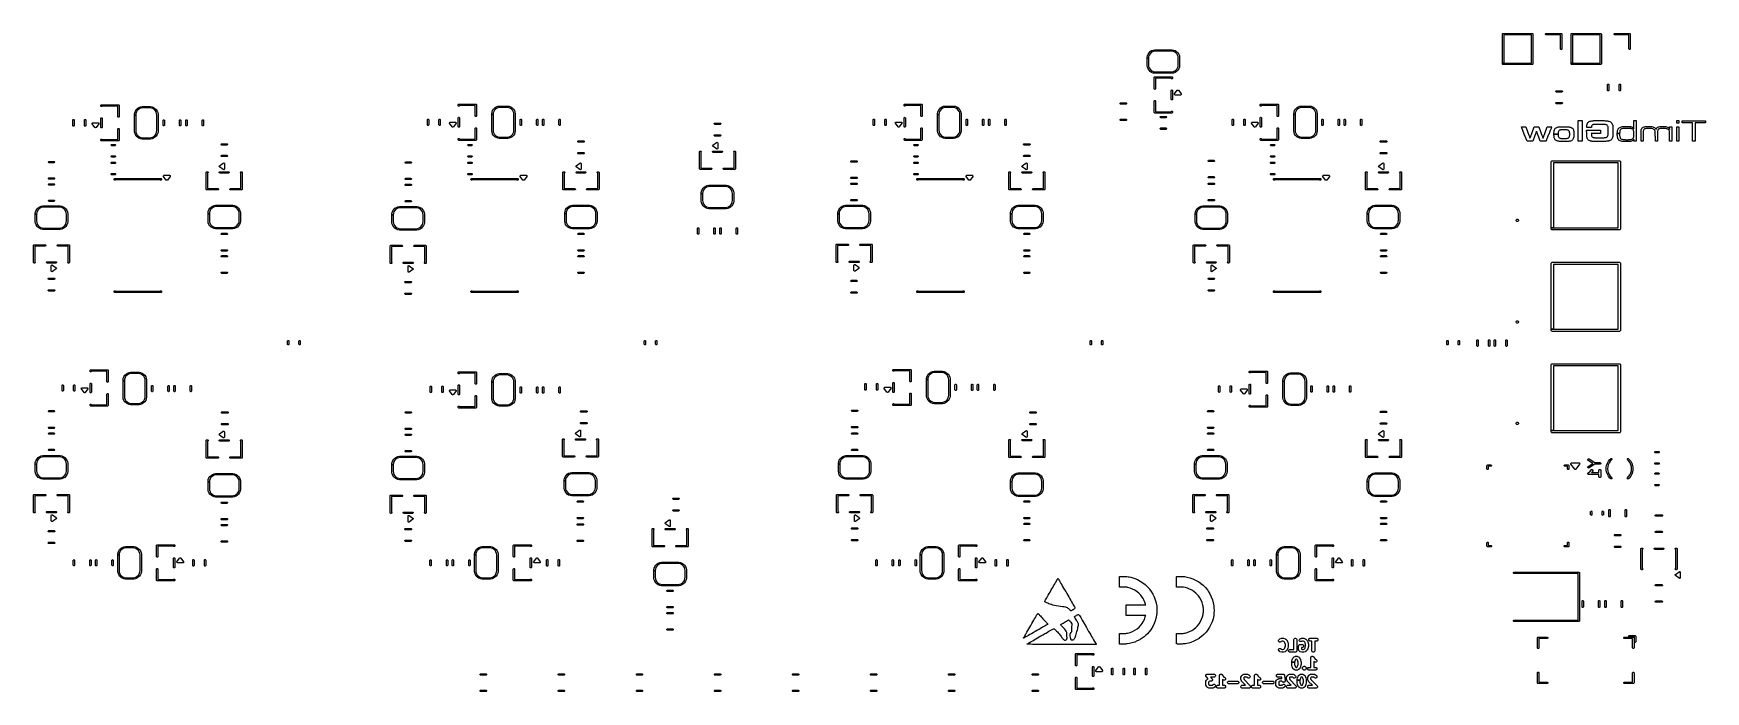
# Model space of a CAD drawing. Extents: x 54 to 204, y -96 to -37.
import ezdxf

# ---------------------------------------------------------------- set-up
doc = ezdxf.new("R2010")
doc.units = 0
doc.layers.add('BLACK', color=7, linetype='CONTINUOUS')

msp = doc.modelspace()

# ---------------------------------------------------------------- linework, layer by layer
at = {"layer": 'BLACK', "linetype": 'CONTINUOUS'}
for p, q in [((185.41999, -37.34507), (185.424557, -37.322109)), ((185.41999, -39.94507), (185.41999, -37.34507)), ((185.424557, -37.322109), (185.457029, -37.289637)), ((185.457029, -37.289637), (185.47999, -37.28507)), ((185.47999, -37.28507), (188.07999, -37.28507)), ((188.01999, -37.40507), (185.53999, -37.40507)), ((185.53999, -37.40507), (185.53999, -39.94507)), ((188.01999, -39.94507), (188.01999, -37.40507)), ((188.07999, -37.28507), (188.102951, -37.289637)), ((188.102951, -37.289637), (188.135423, -37.322109)), ((188.135423, -37.322109), (188.13999, -37.34507)), ((188.13999, -37.34507), (188.13999, -40.00507)), ((189.294557, -37.322109), (189.327029, -37.289637)), ((189.294557, -37.368031), (189.294557, -37.322109)), ((189.327029, -37.400503), (189.294557, -37.368031)), ((189.327029, -37.289637), (189.34999, -37.28507)), ((189.34999, -37.40507), (189.327029, -37.400503)), ((189.34999, -37.28507), (190.67999, -37.28507)), ((190.61999, -37.40507), (189.34999, -37.40507)), ((190.61999, -38.67507), (190.61999, -37.40507)), ((190.67999, -37.28507), (190.702951, -37.289637)), ((190.702951, -37.289637), (190.735423, -37.322109)), ((190.735423, -37.322109), (190.73999, -37.34507)), ((190.73999, -37.34507), (190.73999, -38.67507)), ((191.56999, -37.34507), (191.574557, -37.322109)), ((191.56999, -39.94507), (191.56999, -37.34507)), ((191.574557, -37.322109), (191.607029, -37.289637)), ((191.607029, -37.289637), (191.62999, -37.28507)), ((191.62999, -37.28507), (194.22999, -37.28507)), ((194.16999, -37.40507), (191.68999, -37.40507)), ((191.68999, -37.40507), (191.68999, -39.94507)), ((194.16999, -39.94507), (194.16999, -37.40507)), ((194.22999, -37.28507), (194.252951, -37.289637)), ((194.252951, -37.289637), (194.285423, -37.322109)), ((194.285423, -37.322109), (194.28999, -37.34507)), ((194.28999, -37.34507), (194.28999, -40.00507)), ((195.444557, -37.322109), (195.477029, -37.289637)), ((195.444557, -37.368031), (195.444557, -37.322109)), ((195.477029, -37.400503), (195.444557, -37.368031)), ((195.477029, -37.289637), (195.49999, -37.28507)), ((195.49999, -37.40507), (195.477029, -37.400503)), ((195.49999, -37.28507), (196.82999, -37.28507)), ((196.76999, -37.40507), (195.49999, -37.40507)), ((196.76999, -38.67507), (196.76999, -37.40507)), ((196.82999, -37.28507), (196.852951, -37.289637)), ((196.852951, -37.289637), (196.885423, -37.322109)), ((196.885423, -37.322109), (196.88999, -37.34507)), ((196.88999, -37.34507), (196.88999, -38.67507)), ((153.709671, -39.015612), (153.815528, -38.909757)), ((153.900965, -38.999716), (153.799627, -39.101051)), ((153.815528, -38.909757), (153.940003, -38.826587)), ((154.022311, -38.92347), (153.900965, -38.999716)), ((153.940003, -38.826587), (154.078311, -38.769298)), ((154.157581, -38.876137), (154.022311, -38.92347)), ((154.078311, -38.769298), (154.225137, -38.740091)), ((154.299991, -38.86009), (154.157581, -38.876137)), ((154.225137, -38.740091), (154.299889, -38.74009)), ((154.299889, -38.74009), (154.299989, -38.74007)), ((154.299989, -38.74007), (154.319484, -38.740069)), ((154.319486, -38.86007), (154.299991, -38.86007)), ((154.299991, -38.86007), (154.299991, -38.86009)), ((154.319484, -38.740069), (154.319485, -38.74007)), ((154.319485, -38.74007), (155.699989, -38.74007)), ((155.680495, -38.86007), (154.319486, -38.86007)), ((155.680496, -38.860071), (155.680495, -38.86007)), ((155.699991, -38.86007), (155.680496, -38.860071)), ((155.699989, -38.74007), (155.774844, -38.740069)), ((155.842409, -38.876114), (155.699991, -38.86007)), ((155.774844, -38.740069), (155.921678, -38.769274)), ((155.977686, -38.923447), (155.842409, -38.876114)), ((155.921678, -38.769274), (156.059993, -38.826562)), ((156.099039, -38.999694), (155.977686, -38.923447)), ((156.059993, -38.826562), (156.184475, -38.909734)), ((156.200383, -39.101033), (156.099039, -38.999694)), ((156.184475, -38.909734), (156.290339, -39.015591)), ((190.624557, -38.698031), (190.61999, -38.67507)), ((190.657029, -38.730503), (190.624557, -38.698031)), ((190.702951, -38.730503), (190.657029, -38.730503)), ((190.735423, -38.698031), (190.702951, -38.730503)), ((190.73999, -38.67507), (190.735423, -38.698031)), ((196.774557, -38.698031), (196.76999, -38.67507)), ((196.807029, -38.730503), (196.774557, -38.698031)), ((196.852951, -38.730503), (196.807029, -38.730503)), ((196.885423, -38.698031), (196.852951, -38.730503)), ((196.88999, -38.67507), (196.885423, -38.698031)), ((153.539989, -39.519563), (153.53999, -39.50007)), ((153.53999, -39.519564), (153.539989, -39.519563)), ((153.53999, -39.500067), (153.539993, -39.425216)), ((153.53999, -39.50007), (153.53999, -39.500067)), ((153.53999, -39.50007), (153.65999, -39.50007)), ((153.65999, -39.50007), (153.53999, -39.50007)), ((153.53999, -40.10007), (153.53999, -39.519564)), ((153.540029, -40.100271), (153.53999, -40.10007)), ((153.539993, -39.425216), (153.569204, -39.27839)), ((153.540027, -40.174919), (153.540029, -40.100271)), ((153.569227, -40.321748), (153.540027, -40.174919)), ((153.569204, -39.27839), (153.626497, -39.140084)), ((153.626511, -40.460058), (153.569227, -40.321748)), ((153.626497, -39.140084), (153.709671, -39.015612)), ((153.709678, -40.584535), (153.626511, -40.460058)), ((153.676041, -39.357663), (153.65999, -39.50007)), ((153.65999, -39.50007), (153.65999, -40.080575)), ((153.65999, -40.080575), (153.659991, -40.080577)), ((153.659991, -40.080577), (153.65999, -40.100073)), ((153.65999, -40.100073), (153.66003, -40.100073)), ((153.66003, -40.100073), (153.67607, -40.242483)), ((153.723378, -39.222395), (153.676041, -39.357663)), ((153.67607, -40.242483), (153.723397, -40.377753)), ((153.799627, -39.101051), (153.723378, -39.222395)), ((153.723397, -40.377753), (153.799639, -40.499099)), ((153.799639, -40.499099), (153.900972, -40.600438)), ((156.099032, -40.60046), (156.200372, -40.499118)), ((156.200372, -40.499118), (156.276618, -40.377766)), ((156.276637, -39.222381), (156.200383, -39.101033)), ((156.276618, -40.377766), (156.323949, -40.24249)), ((156.323978, -39.357656), (156.276637, -39.222381)), ((156.373503, -40.460073), (156.290331, -40.584555)), ((156.290339, -39.015591), (156.373517, -39.140068)), ((156.323949, -40.24249), (156.33999, -40.100073)), ((156.340015, -39.499942), (156.323978, -39.357656)), ((156.339989, -40.080577), (156.33999, -40.080575)), ((156.33999, -40.100073), (156.339989, -40.080577)), ((156.33999, -39.50007), (156.340015, -39.499942)), ((156.33999, -40.080575), (156.33999, -39.50007)), ((156.430791, -40.321757), (156.373503, -40.460073)), ((156.373517, -39.140068), (156.430814, -39.27838)), ((156.459993, -40.174923), (156.430791, -40.321757)), ((156.430814, -39.27838), (156.460026, -39.425212)), ((156.46003, -39.500067), (156.45999, -39.500067)), ((156.45999, -39.500067), (156.459991, -39.519563)), ((156.459991, -39.519563), (156.45999, -39.519564)), ((156.45999, -39.519564), (156.45999, -40.100067)), ((156.45999, -40.100067), (156.459993, -40.174923)), ((156.460026, -39.425212), (156.46003, -39.500067)), ((185.41999, -40.00507), (185.41999, -39.94507)), ((185.41999, -39.94507), (185.53999, -39.94507)), ((185.53999, -39.94507), (185.41999, -39.94507)), ((185.424557, -40.028031), (185.41999, -40.00507)), ((185.457029, -40.060503), (185.424557, -40.028031)), ((185.47999, -40.06507), (185.457029, -40.060503)), ((188.07999, -40.06507), (185.47999, -40.06507)), ((185.53999, -39.94507), (188.01999, -39.94507)), ((188.102951, -40.060503), (188.07999, -40.06507)), ((188.135423, -40.028031), (188.102951, -40.060503)), ((188.13999, -40.00507), (188.135423, -40.028031)), ((191.56999, -40.00507), (191.56999, -39.94507)), ((191.56999, -39.94507), (191.68999, -39.94507)), ((191.68999, -39.94507), (191.56999, -39.94507)), ((191.574557, -40.028031), (191.56999, -40.00507)), ((191.607029, -40.060503), (191.574557, -40.028031)), ((191.62999, -40.06507), (191.607029, -40.060503)), ((194.22999, -40.06507), (191.62999, -40.06507)), ((191.68999, -39.94507), (194.16999, -39.94507)), ((194.252951, -40.060503), (194.22999, -40.06507)), ((194.285423, -40.028031), (194.252951, -40.060503)), ((194.28999, -40.00507), (194.285423, -40.028031)), ((153.815532, -40.690394), (153.709678, -40.584535)), ((153.940004, -40.773568), (153.815532, -40.690394)), ((153.900972, -40.600438), (154.022314, -40.676687)), ((154.078311, -40.83086), (153.940004, -40.773568)), ((154.022314, -40.676687), (154.157582, -40.724022)), ((154.225137, -40.860069), (154.078311, -40.83086)), ((154.157582, -40.724022), (154.299991, -40.74007)), ((154.17999, -41.24007), (154.184557, -41.217109)), ((154.17999, -42.24007), (154.17999, -41.24007)), ((154.184557, -41.217109), (154.217029, -41.184637)), ((154.217029, -41.184637), (154.23999, -41.18007)), ((154.299989, -40.86007), (154.225137, -40.860069)), ((154.23999, -41.18007), (155.75999, -41.18007)), ((154.319484, -40.860071), (154.299989, -40.86007)), ((155.701979, -41.30007), (154.29999, -41.30007)), ((154.29999, -41.30007), (154.29999, -42.24007)), ((154.299991, -40.74007), (155.680495, -40.74007)), ((154.319485, -40.86007), (154.319484, -40.860071)), ((155.680494, -40.86007), (154.319485, -40.86007)), ((155.699989, -40.86007), (155.680494, -40.86007)), ((155.680495, -40.74007), (155.680496, -40.740069)), ((155.680496, -40.740069), (155.699991, -40.74007)), ((155.699989, -40.86009), (155.699989, -40.86007)), ((155.774844, -40.860091), (155.699989, -40.86009)), ((155.699991, -40.74007), (155.700054, -40.740082)), ((155.700054, -40.740082), (155.842407, -40.724045)), ((155.704557, -41.313031), (155.701979, -41.30007)), ((155.737029, -41.345503), (155.704557, -41.313031)), ((155.782951, -41.345503), (155.737029, -41.345503)), ((155.75999, -41.18007), (155.782951, -41.184637)), ((155.921678, -40.830885), (155.774844, -40.860091)), ((155.782951, -41.184637), (155.815423, -41.217109)), ((155.815423, -41.313031), (155.782951, -41.345503)), ((155.815423, -41.217109), (155.81999, -41.24007)), ((155.81999, -41.29007), (155.815423, -41.313031)), ((155.81999, -41.24007), (155.81999, -41.29007)), ((155.842407, -40.724045), (155.977682, -40.67671)), ((156.059993, -40.773593), (155.921678, -40.830885)), ((155.977682, -40.67671), (156.099032, -40.60046)), ((156.184472, -40.690417), (156.059993, -40.773593)), ((156.290331, -40.584555), (156.184472, -40.690417)), ((194.84249, -41.887812), (194.847057, -41.864851)), ((194.84249, -42.362328), (194.84249, -41.887812)), ((194.847057, -41.864851), (194.879529, -41.832379)), ((194.879529, -41.832379), (194.925451, -41.832379)), ((194.925451, -41.832379), (194.957923, -41.864851)), ((194.957923, -41.864851), (194.96249, -41.887812)), ((194.96249, -41.887812), (194.96249, -42.362328)), ((195.88749, -41.887812), (195.892057, -41.864851)), ((195.88749, -42.362328), (195.88749, -41.887812)), ((195.892057, -41.864851), (195.924529, -41.832379)), ((195.924529, -41.832379), (195.970451, -41.832379)), ((195.970451, -41.832379), (196.002923, -41.864851)), ((196.002923, -41.864851), (196.00749, -41.887812)), ((196.00749, -41.887812), (196.00749, -42.362328)), ((154.184557, -42.263031), (154.17999, -42.24007)), ((154.17999, -43.36007), (154.184557, -43.337109)), ((154.17999, -44.36007), (154.17999, -43.36007)), ((154.217029, -42.295503), (154.184557, -42.263031)), ((154.184557, -43.337109), (154.217029, -43.304637)), ((154.262951, -42.295503), (154.217029, -42.295503)), ((154.217029, -43.304637), (154.262951, -43.304637)), ((154.295423, -42.263031), (154.262951, -42.295503)), ((154.262951, -43.304637), (154.295423, -43.337109)), ((154.29999, -42.24007), (154.295423, -42.263031)), ((154.295423, -43.337109), (154.29999, -43.36007)), ((154.29999, -43.36007), (154.29999, -44.30007)), ((155.69999, -42.41007), (155.704557, -42.387109)), ((155.69999, -43.19007), (155.69999, -42.41007)), ((155.704557, -43.213031), (155.69999, -43.19007)), ((155.704557, -42.387109), (155.737029, -42.354637)), ((155.737029, -43.245503), (155.704557, -43.213031)), ((155.737029, -42.354637), (155.782951, -42.354637)), ((155.782951, -43.245503), (155.737029, -43.245503)), ((155.782951, -42.354637), (155.815423, -42.387109)), ((155.815423, -43.213031), (155.782951, -43.245503)), ((155.815423, -42.387109), (155.81999, -42.41007)), ((155.81999, -43.19007), (155.815423, -43.213031)), ((155.81999, -42.41007), (155.81999, -43.19007)), ((155.99499, -42.75007), (156.007422, -42.711839)), ((156.014028, -42.796032), (155.99499, -42.75007)), ((156.007422, -42.711839), (156.247422, -42.381839)), ((156.05999, -42.81507), (156.014028, -42.796032)), ((156.53999, -42.81507), (156.05999, -42.81507)), ((156.247422, -42.381839), (156.289852, -42.355865)), ((156.289852, -42.355865), (156.338221, -42.367502)), ((156.338221, -42.367502), (156.352558, -42.381839)), ((156.352558, -42.381839), (156.592558, -42.711839)), ((156.578221, -42.802638), (156.53999, -42.81507)), ((156.604195, -42.760208), (156.578221, -42.802638)), ((156.592558, -42.711839), (156.604195, -42.760208)), ((190.207303, -42.454541), (190.239775, -42.422069)), ((190.207303, -42.500463), (190.207303, -42.454541)), ((190.239775, -42.532935), (190.207303, -42.500463)), ((190.207303, -43.499541), (190.239775, -43.467069)), ((190.207303, -43.545463), (190.207303, -43.499541)), ((190.239775, -42.422069), (190.262736, -42.417502)), ((190.262736, -42.537502), (190.239775, -42.532935)), ((190.239775, -43.467069), (190.262736, -43.462502)), ((190.262736, -42.417502), (190.737252, -42.417502)), ((190.737252, -42.537502), (190.262736, -42.537502)), ((190.262736, -43.462502), (190.737252, -43.462502)), ((190.737252, -42.417502), (190.760213, -42.422069)), ((190.760213, -42.532935), (190.737252, -42.537502)), ((190.737252, -43.462502), (190.760213, -43.467069)), ((190.760213, -42.422069), (190.792685, -42.454541)), ((190.792685, -42.500463), (190.760213, -42.532935)), ((190.760213, -43.467069), (190.792685, -43.499541)), ((190.792685, -42.454541), (190.792685, -42.500463)), ((190.792685, -43.499541), (190.792685, -43.545463)), ((194.847057, -42.385289), (194.84249, -42.362328)), ((194.879529, -42.417761), (194.847057, -42.385289)), ((194.925451, -42.417761), (194.879529, -42.417761)), ((194.957923, -42.385289), (194.925451, -42.417761)), ((194.96249, -42.362328), (194.957923, -42.385289)), ((195.892057, -42.385289), (195.88749, -42.362328)), ((195.924529, -42.417761), (195.892057, -42.385289)), ((195.970451, -42.417761), (195.924529, -42.417761)), ((196.002923, -42.385289), (195.970451, -42.417761)), ((196.00749, -42.362328), (196.002923, -42.385289)), ((59.67999, -43.74007), (59.684557, -43.717109)), ((59.67999, -43.79007), (59.67999, -43.74007)), ((59.684557, -43.813031), (59.67999, -43.79007)), ((59.67999, -44.91007), (59.684557, -44.887109)), ((59.67999, -45.69007), (59.67999, -44.91007)), ((59.684557, -43.717109), (59.717029, -43.684637)), ((59.717029, -43.845503), (59.684557, -43.813031)), ((59.684557, -44.887109), (59.717029, -44.854637)), ((59.717029, -43.684637), (59.73999, -43.68007)), ((59.762951, -43.845503), (59.717029, -43.845503)), ((59.717029, -44.854637), (59.762951, -44.854637)), ((59.73999, -43.68007), (61.25999, -43.68007)), ((59.795423, -43.813031), (59.762951, -43.845503)), ((59.762951, -44.854637), (59.795423, -44.887109)), ((59.798001, -43.80007), (59.795423, -43.813031)), ((59.795423, -44.887109), (59.79999, -44.91007)), ((61.19999, -43.80007), (59.798001, -43.80007)), ((59.79999, -44.91007), (59.79999, -45.69007)), ((61.19999, -44.74007), (61.19999, -43.80007)), ((61.204557, -44.763031), (61.19999, -44.74007)), ((61.237029, -44.795503), (61.204557, -44.763031)), ((61.282951, -44.795503), (61.237029, -44.795503)), ((61.25999, -43.68007), (61.282951, -43.684637)), ((61.282951, -43.684637), (61.315423, -43.717109)), ((61.315423, -44.763031), (61.282951, -44.795503)), ((61.315423, -43.717109), (61.31999, -43.74007)), ((61.31999, -44.74007), (61.315423, -44.763031)), ((61.31999, -43.74007), (61.31999, -44.74007)), ((62.689989, -44.619563), (62.68999, -44.60007)), ((62.68999, -44.619564), (62.689989, -44.619563)), ((62.68999, -44.600067), (62.689993, -44.525216)), ((62.68999, -44.60007), (62.68999, -44.600067)), ((62.68999, -44.60007), (62.80999, -44.60007)), ((62.80999, -44.60007), (62.68999, -44.60007)), ((62.68999, -46.00007), (62.68999, -44.619564)), ((62.689993, -44.525216), (62.719204, -44.37839)), ((62.719204, -44.37839), (62.776497, -44.240084)), ((62.776497, -44.240084), (62.859671, -44.115612)), ((62.826041, -44.457663), (62.80999, -44.60007)), ((62.80999, -44.60007), (62.80999, -45.980575)), ((62.873378, -44.322395), (62.826041, -44.457663)), ((62.859671, -44.115612), (62.965528, -44.009757)), ((62.949627, -44.201051), (62.873378, -44.322395)), ((63.050965, -44.099716), (62.949627, -44.201051)), ((62.965528, -44.009757), (63.090003, -43.926587)), ((63.172311, -44.02347), (63.050965, -44.099716)), ((63.090003, -43.926587), (63.228311, -43.869298)), ((63.307581, -43.976137), (63.172311, -44.02347)), ((63.228311, -43.869298), (63.375137, -43.840091)), ((63.449991, -43.96009), (63.307581, -43.976137)), ((63.375137, -43.840091), (63.449889, -43.84009)), ((63.449889, -43.84009), (63.449989, -43.84007)), ((63.449989, -43.84007), (63.469484, -43.840069)), ((63.469486, -43.96007), (63.449991, -43.96007)), ((63.449991, -43.96007), (63.449991, -43.96009)), ((63.469484, -43.840069), (63.469485, -43.84007)), ((63.469485, -43.84007), (64.049989, -43.84007)), ((64.030495, -43.96007), (63.469486, -43.96007)), ((64.030496, -43.960071), (64.030495, -43.96007)), ((64.049991, -43.96007), (64.030496, -43.960071)), ((64.049989, -43.84007), (64.124844, -43.840069)), ((64.192409, -43.976114), (64.049991, -43.96007)), ((64.124844, -43.840069), (64.271678, -43.869274)), ((64.327686, -44.023447), (64.192409, -43.976114)), ((64.271678, -43.869274), (64.409993, -43.926562)), ((64.449039, -44.099694), (64.327686, -44.023447)), ((64.409993, -43.926562), (64.534475, -44.009734)), ((64.550383, -44.201033), (64.449039, -44.099694)), ((64.534475, -44.009734), (64.640339, -44.115591)), ((64.626637, -44.322381), (64.550383, -44.201033)), ((64.673978, -44.457656), (64.626637, -44.322381)), ((64.640339, -44.115591), (64.723517, -44.240068)), ((64.690015, -44.599942), (64.673978, -44.457656)), ((64.68999, -44.60007), (64.690015, -44.599942)), ((64.68999, -45.980575), (64.68999, -44.60007)), ((64.723517, -44.240068), (64.780814, -44.37838)), ((64.780814, -44.37838), (64.810026, -44.525212)), ((64.81003, -44.600067), (64.80999, -44.600067)), ((64.80999, -44.600067), (64.809991, -44.619563)), ((64.809991, -44.619563), (64.80999, -44.619564)), ((64.80999, -44.619564), (64.80999, -45.991331)), ((64.810026, -44.525212), (64.81003, -44.600067)), ((88.96749, -45.012812), (88.972057, -44.989851)), ((88.972057, -44.989851), (89.004529, -44.957379)), ((89.004529, -44.957379), (89.050451, -44.957379)), ((89.050451, -44.957379), (89.082923, -44.989851)), ((89.082923, -44.989851), (89.08749, -45.012812)), ((90.01249, -45.012812), (90.017057, -44.989851)), ((90.017057, -44.989851), (90.049529, -44.957379)), ((90.049529, -44.957379), (90.095451, -44.957379)), ((90.095451, -44.957379), (90.127923, -44.989851)), ((90.127923, -44.989851), (90.13249, -45.012812)), ((91.72999, -43.69007), (91.734557, -43.667109)), ((91.72999, -43.74007), (91.72999, -43.69007)), ((91.734557, -43.763031), (91.72999, -43.74007)), ((91.72999, -44.86007), (91.734557, -44.837109)), ((91.72999, -45.64007), (91.72999, -44.86007)), ((91.734557, -43.667109), (91.767029, -43.634637)), ((91.767029, -43.795503), (91.734557, -43.763031)), ((91.734557, -44.837109), (91.767029, -44.804637)), ((91.767029, -43.634637), (91.78999, -43.63007)), ((91.812951, -43.795503), (91.767029, -43.795503)), ((91.767029, -44.804637), (91.812951, -44.804637)), ((91.78999, -43.63007), (93.30999, -43.63007)), ((91.845423, -43.763031), (91.812951, -43.795503)), ((91.812951, -44.804637), (91.845423, -44.837109)), ((91.848001, -43.75007), (91.845423, -43.763031)), ((91.845423, -44.837109), (91.84999, -44.86007)), ((93.24999, -43.75007), (91.848001, -43.75007)), ((91.84999, -44.86007), (91.84999, -45.64007)), ((93.24999, -44.69007), (93.24999, -43.75007)), ((93.254557, -44.713031), (93.24999, -44.69007)), ((93.287029, -44.745503), (93.254557, -44.713031)), ((93.332951, -44.745503), (93.287029, -44.745503)), ((93.30999, -43.63007), (93.332951, -43.634637)), ((93.332951, -43.634637), (93.365423, -43.667109)), ((93.365423, -44.713031), (93.332951, -44.745503)), ((93.365423, -43.667109), (93.36999, -43.69007)), ((93.36999, -44.69007), (93.365423, -44.713031)), ((93.36999, -43.69007), (93.36999, -44.69007)), ((94.739989, -44.569563), (94.73999, -44.55007)), ((94.73999, -44.569564), (94.739989, -44.569563)), ((94.73999, -44.550067), (94.739993, -44.475216)), ((94.73999, -44.55007), (94.73999, -44.550067)), ((94.73999, -44.55007), (94.85999, -44.55007)), ((94.85999, -44.55007), (94.73999, -44.55007)), ((94.73999, -45.95007), (94.73999, -44.569564)), ((94.739993, -44.475216), (94.769204, -44.32839)), ((94.769204, -44.32839), (94.826497, -44.190084)), ((94.826497, -44.190084), (94.909671, -44.065612)), ((94.876041, -44.407663), (94.85999, -44.55007)), ((94.85999, -44.55007), (94.85999, -45.930575)), ((94.923378, -44.272395), (94.876041, -44.407663)), ((94.909671, -44.065612), (95.015528, -43.959757)), ((94.999627, -44.151051), (94.923378, -44.272395)), ((95.100965, -44.049716), (94.999627, -44.151051)), ((95.015528, -43.959757), (95.140003, -43.876587)), ((95.222311, -43.97347), (95.100965, -44.049716)), ((95.140003, -43.876587), (95.278311, -43.819298)), ((95.357581, -43.926137), (95.222311, -43.97347)), ((95.278311, -43.819298), (95.425137, -43.790091)), ((95.499991, -43.91009), (95.357581, -43.926137)), ((95.425137, -43.790091), (95.499889, -43.79009)), ((95.499889, -43.79009), (95.499989, -43.79007)), ((95.499989, -43.79007), (95.519484, -43.790069)), ((95.519486, -43.91007), (95.499991, -43.91007)), ((95.499991, -43.91007), (95.499991, -43.91009)), ((95.519484, -43.790069), (95.519485, -43.79007)), ((95.519485, -43.79007), (96.099989, -43.79007)), ((96.080495, -43.91007), (95.519486, -43.91007)), ((96.080496, -43.910071), (96.080495, -43.91007)), ((96.099991, -43.91007), (96.080496, -43.910071)), ((96.099989, -43.79007), (96.174844, -43.790069)), ((96.242409, -43.926114), (96.099991, -43.91007)), ((96.174844, -43.790069), (96.321678, -43.819274)), ((96.377686, -43.973447), (96.242409, -43.926114)), ((96.321678, -43.819274), (96.459993, -43.876562)), ((96.499039, -44.049694), (96.377686, -43.973447)), ((96.459993, -43.876562), (96.584475, -43.959734)), ((96.600383, -44.151033), (96.499039, -44.049694)), ((96.584475, -43.959734), (96.690339, -44.065591)), ((96.676637, -44.272381), (96.600383, -44.151033)), ((96.723978, -44.407656), (96.676637, -44.272381)), ((96.690339, -44.065591), (96.773517, -44.190068)), ((96.740015, -44.549942), (96.723978, -44.407656)), ((96.73999, -44.55007), (96.740015, -44.549942)), ((96.73999, -45.930575), (96.73999, -44.55007)), ((96.773517, -44.190068), (96.830814, -44.32838)), ((96.830814, -44.32838), (96.860026, -44.475212)), ((96.86003, -44.550067), (96.85999, -44.550067)), ((96.85999, -44.550067), (96.859991, -44.569563)), ((96.859991, -44.569563), (96.85999, -44.569564)), ((96.85999, -44.569564), (96.85999, -45.942712)), ((96.860026, -44.475212), (96.86003, -44.550067)), ((97.30499, -45.023006), (97.309557, -45.000045)), ((97.309557, -45.000045), (97.342029, -44.967573)), ((97.342029, -44.967573), (97.387951, -44.967573)), ((97.387951, -44.967573), (97.420423, -45.000045)), ((97.420423, -45.000045), (97.42499, -45.023006)), ((98.77499, -45.023006), (98.779557, -45.000045)), ((98.779557, -45.000045), (98.812029, -44.967573)), ((98.812029, -44.967573), (98.857951, -44.967573)), ((98.857951, -44.967573), (98.890423, -45.000045)), ((98.890423, -45.000045), (98.89499, -45.023006)), ((99.30499, -45.023006), (99.309557, -45.000045)), ((99.309557, -45.000045), (99.342029, -44.967573)), ((99.342029, -44.967573), (99.387951, -44.967573)), ((99.387951, -44.967573), (99.420423, -45.000045)), ((99.420423, -45.000045), (99.42499, -45.023006)), ((100.77499, -45.023006), (100.779557, -45.000045)), ((100.779557, -45.000045), (100.812029, -44.967573)), ((100.812029, -44.967573), (100.857951, -44.967573)), ((100.857951, -44.967573), (100.890423, -45.000045)), ((100.890423, -45.000045), (100.89499, -45.023006)), ((128.96749, -45.012812), (128.972057, -44.989851)), ((128.972057, -44.989851), (129.004529, -44.957379)), ((129.004529, -44.957379), (129.050451, -44.957379)), ((129.050451, -44.957379), (129.082923, -44.989851)), ((129.082923, -44.989851), (129.08749, -45.012812)), ((130.01249, -45.012812), (130.017057, -44.989851)), ((130.017057, -44.989851), (130.049529, -44.957379)), ((130.049529, -44.957379), (130.095451, -44.957379)), ((130.095451, -44.957379), (130.127923, -44.989851)), ((130.127923, -44.989851), (130.13249, -45.012812)), ((131.72999, -43.69007), (131.734557, -43.667109)), ((131.72999, -43.74007), (131.72999, -43.69007)), ((131.734557, -43.763031), (131.72999, -43.74007)), ((131.72999, -44.86007), (131.734557, -44.837109)), ((131.72999, -45.64007), (131.72999, -44.86007)), ((131.734557, -43.667109), (131.767029, -43.634637)), ((131.767029, -43.795503), (131.734557, -43.763031)), ((131.734557, -44.837109), (131.767029, -44.804637)), ((131.767029, -43.634637), (131.78999, -43.63007)), ((131.812951, -43.795503), (131.767029, -43.795503)), ((131.767029, -44.804637), (131.812951, -44.804637)), ((131.78999, -43.63007), (133.30999, -43.63007)), ((131.845423, -43.763031), (131.812951, -43.795503)), ((131.812951, -44.804637), (131.845423, -44.837109)), ((131.848001, -43.75007), (131.845423, -43.763031)), ((131.845423, -44.837109), (131.84999, -44.86007)), ((133.24999, -43.75007), (131.848001, -43.75007)), ((131.84999, -44.86007), (131.84999, -45.64007)), ((133.24999, -44.69007), (133.24999, -43.75007)), ((133.254557, -44.713031), (133.24999, -44.69007)), ((133.287029, -44.745503), (133.254557, -44.713031)), ((133.332951, -44.745503), (133.287029, -44.745503)), ((133.30999, -43.63007), (133.332951, -43.634637)), ((133.332951, -43.634637), (133.365423, -43.667109)), ((133.365423, -44.713031), (133.332951, -44.745503)), ((133.365423, -43.667109), (133.36999, -43.69007)), ((133.36999, -44.69007), (133.365423, -44.713031)), ((133.36999, -43.69007), (133.36999, -44.69007)), ((134.739989, -44.569563), (134.73999, -44.55007)), ((134.73999, -44.569564), (134.739989, -44.569563)), ((134.73999, -44.550067), (134.739993, -44.475216)), ((134.73999, -44.55007), (134.73999, -44.550067)), ((134.73999, -44.55007), (134.85999, -44.55007)), ((134.85999, -44.55007), (134.73999, -44.55007)), ((134.73999, -45.95007), (134.73999, -44.569564)), ((134.739993, -44.475216), (134.769204, -44.32839)), ((134.769204, -44.32839), (134.826497, -44.190084)), ((134.826497, -44.190084), (134.909671, -44.065612)), ((134.876041, -44.407663), (134.85999, -44.55007)), ((134.85999, -44.55007), (134.85999, -45.930575)), ((134.923378, -44.272395), (134.876041, -44.407663)), ((134.909671, -44.065612), (135.015528, -43.959757)), ((134.999627, -44.151051), (134.923378, -44.272395)), ((135.100965, -44.049716), (134.999627, -44.151051)), ((135.015528, -43.959757), (135.140003, -43.876587)), ((135.222311, -43.97347), (135.100965, -44.049716)), ((135.140003, -43.876587), (135.278311, -43.819298)), ((135.357581, -43.926137), (135.222311, -43.97347)), ((135.278311, -43.819298), (135.425137, -43.790091)), ((135.499991, -43.91009), (135.357581, -43.926137)), ((135.425137, -43.790091), (135.499889, -43.79009)), ((135.499889, -43.79009), (135.499989, -43.79007)), ((135.499989, -43.79007), (135.519484, -43.790069)), ((135.519486, -43.91007), (135.499991, -43.91007)), ((135.499991, -43.91007), (135.499991, -43.91009)), ((135.519484, -43.790069), (135.519485, -43.79007)), ((135.519485, -43.79007), (136.099989, -43.79007)), ((136.080495, -43.91007), (135.519486, -43.91007)), ((136.080496, -43.910071), (136.080495, -43.91007)), ((136.099991, -43.91007), (136.080496, -43.910071)), ((136.099989, -43.79007), (136.174844, -43.790069)), ((136.242409, -43.926114), (136.099991, -43.91007)), ((136.174844, -43.790069), (136.321678, -43.819274)), ((136.377686, -43.973447), (136.242409, -43.926114)), ((136.321678, -43.819274), (136.459993, -43.876562)), ((136.499039, -44.049694), (136.377686, -43.973447)), ((136.459993, -43.876562), (136.584475, -43.959734)), ((136.600383, -44.151033), (136.499039, -44.049694)), ((136.584475, -43.959734), (136.690339, -44.065591)), ((136.676637, -44.272381), (136.600383, -44.151033)), ((136.723978, -44.407656), (136.676637, -44.272381)), ((136.690339, -44.065591), (136.773517, -44.190068)), ((136.740015, -44.549942), (136.723978, -44.407656)), ((136.73999, -44.55007), (136.740015, -44.549942)), ((136.73999, -45.930575), (136.73999, -44.55007)), ((136.773517, -44.190068), (136.830814, -44.32838)), ((136.830814, -44.32838), (136.860026, -44.475212)), ((136.86003, -44.550067), (136.85999, -44.550067)), ((136.85999, -44.550067), (136.859991, -44.569563)), ((136.859991, -44.569563), (136.85999, -44.569564)), ((136.85999, -44.569564), (136.85999, -45.942712)), ((136.860026, -44.475212), (136.86003, -44.550067)), ((137.30499, -45.023006), (137.309557, -45.000045)), ((137.309557, -45.000045), (137.342029, -44.967573)), ((137.342029, -44.967573), (137.387951, -44.967573)), ((137.387951, -44.967573), (137.420423, -45.000045)), ((137.420423, -45.000045), (137.42499, -45.023006)), ((138.77499, -45.023006), (138.779557, -45.000045)), ((138.779557, -45.000045), (138.812029, -44.967573)), ((138.812029, -44.967573), (138.857951, -44.967573)), ((138.857951, -44.967573), (138.890423, -45.000045)), ((138.890423, -45.000045), (138.89499, -45.023006)), ((139.30499, -45.023006), (139.309557, -45.000045)), ((139.309557, -45.000045), (139.342029, -44.967573)), ((139.342029, -44.967573), (139.387951, -44.967573)), ((139.387951, -44.967573), (139.420423, -45.000045)), ((139.420423, -45.000045), (139.42499, -45.023006)), ((140.77499, -45.023006), (140.779557, -45.000045)), ((140.779557, -45.000045), (140.812029, -44.967573)), ((140.812029, -44.967573), (140.857951, -44.967573)), ((140.857951, -44.967573), (140.890423, -45.000045)), ((140.890423, -45.000045), (140.89499, -45.023006)), ((151.117493, -43.542109), (151.149965, -43.509637)), ((151.117493, -43.588031), (151.117493, -43.542109)), ((151.149965, -43.620503), (151.117493, -43.588031)), ((151.117493, -45.012109), (151.149965, -44.979637)), ((151.149965, -43.509637), (151.172926, -43.50507)), ((151.172926, -43.62507), (151.149965, -43.620503)), ((151.149965, -44.979637), (151.172926, -44.97507)), ((151.172926, -43.50507), (151.627054, -43.50507)), ((151.627054, -43.62507), (151.172926, -43.62507)), ((151.172926, -44.97507), (151.627054, -44.97507)), ((151.627054, -43.50507), (151.650015, -43.509637)), ((151.650015, -43.620503), (151.627054, -43.62507)), ((151.627054, -44.97507), (151.650015, -44.979637)), ((151.650015, -43.509637), (151.682487, -43.542109)), ((151.682487, -43.588031), (151.650015, -43.620503)), ((151.650015, -44.979637), (151.682487, -45.012109)), ((151.682487, -43.542109), (151.682487, -43.588031)), ((154.184557, -44.383031), (154.17999, -44.36007)), ((154.217029, -44.415503), (154.184557, -44.383031)), ((154.23999, -44.42007), (154.217029, -44.415503)), ((155.75999, -44.42007), (154.23999, -44.42007)), ((154.29999, -44.30007), (155.701979, -44.30007)), ((154.707299, -44.754609), (154.739771, -44.722137)), ((154.707299, -44.800531), (154.707299, -44.754609)), ((154.739771, -44.833003), (154.707299, -44.800531)), ((154.739771, -44.722137), (154.762732, -44.71757)), ((154.762732, -44.83757), (154.739771, -44.833003)), ((154.762732, -44.71757), (155.237248, -44.71757)), ((155.237248, -44.83757), (154.762732, -44.83757)), ((155.237248, -44.71757), (155.260209, -44.722137)), ((155.260209, -44.833003), (155.237248, -44.83757)), ((155.260209, -44.722137), (155.292681, -44.754609)), ((155.292681, -44.800531), (155.260209, -44.833003)), ((155.292681, -44.754609), (155.292681, -44.800531)), ((155.701979, -44.30007), (155.704557, -44.287109)), ((155.704557, -44.287109), (155.737029, -44.254637)), ((155.737029, -44.254637), (155.782951, -44.254637)), ((155.782951, -44.415503), (155.75999, -44.42007)), ((155.782951, -44.254637), (155.815423, -44.287109)), ((155.815423, -44.383031), (155.782951, -44.415503)), ((155.815423, -44.287109), (155.81999, -44.31007)), ((155.81999, -44.36007), (155.815423, -44.383031)), ((155.81999, -44.31007), (155.81999, -44.36007)), ((161.16749, -45.012812), (161.172057, -44.989851)), ((161.172057, -44.989851), (161.204529, -44.957379)), ((161.204529, -44.957379), (161.250451, -44.957379)), ((161.250451, -44.957379), (161.282923, -44.989851)), ((161.282923, -44.989851), (161.28749, -45.012812)), ((162.21249, -45.012812), (162.217057, -44.989851)), ((162.217057, -44.989851), (162.249529, -44.957379)), ((162.249529, -44.957379), (162.295451, -44.957379)), ((162.295451, -44.957379), (162.327923, -44.989851)), ((162.327923, -44.989851), (162.33249, -45.012812)), ((163.67999, -43.69007), (163.684557, -43.667109)), ((163.67999, -43.74007), (163.67999, -43.69007)), ((163.684557, -43.763031), (163.67999, -43.74007)), ((163.67999, -44.86007), (163.684557, -44.837109)), ((163.67999, -45.64007), (163.67999, -44.86007)), ((163.684557, -43.667109), (163.717029, -43.634637)), ((163.717029, -43.795503), (163.684557, -43.763031)), ((163.684557, -44.837109), (163.717029, -44.804637)), ((163.717029, -43.634637), (163.73999, -43.63007)), ((163.762951, -43.795503), (163.717029, -43.795503)), ((163.717029, -44.804637), (163.762951, -44.804637)), ((163.73999, -43.63007), (165.25999, -43.63007)), ((163.795423, -43.763031), (163.762951, -43.795503)), ((163.762951, -44.804637), (163.795423, -44.837109)), ((163.798001, -43.75007), (163.795423, -43.763031)), ((163.795423, -44.837109), (163.79999, -44.86007)), ((165.19999, -43.75007), (163.798001, -43.75007)), ((163.79999, -44.86007), (163.79999, -45.64007)), ((165.19999, -44.69007), (165.19999, -43.75007)), ((165.204557, -44.713031), (165.19999, -44.69007)), ((165.237029, -44.745503), (165.204557, -44.713031)), ((165.282951, -44.745503), (165.237029, -44.745503)), ((165.25999, -43.63007), (165.282951, -43.634637)), ((165.282951, -43.634637), (165.315423, -43.667109)), ((165.315423, -44.713031), (165.282951, -44.745503)), ((165.315423, -43.667109), (165.31999, -43.69007)), ((165.31999, -44.69007), (165.315423, -44.713031)), ((165.31999, -43.69007), (165.31999, -44.69007)), ((166.689989, -44.569563), (166.68999, -44.55007)), ((166.68999, -44.569564), (166.689989, -44.569563)), ((166.68999, -44.550067), (166.689993, -44.475216)), ((166.68999, -44.55007), (166.68999, -44.550067)), ((166.68999, -44.55007), (166.80999, -44.55007)), ((166.80999, -44.55007), (166.68999, -44.55007)), ((166.68999, -45.95007), (166.68999, -44.569564)), ((166.689993, -44.475216), (166.719204, -44.32839)), ((166.719204, -44.32839), (166.776497, -44.190084)), ((166.776497, -44.190084), (166.859671, -44.065612)), ((166.826041, -44.407663), (166.80999, -44.55007)), ((166.80999, -44.55007), (166.80999, -45.930575)), ((166.873378, -44.272395), (166.826041, -44.407663)), ((166.859671, -44.065612), (166.965528, -43.959757)), ((166.949627, -44.151051), (166.873378, -44.272395)), ((167.050965, -44.049716), (166.949627, -44.151051)), ((166.965528, -43.959757), (167.090003, -43.876587)), ((167.172311, -43.97347), (167.050965, -44.049716)), ((167.090003, -43.876587), (167.228311, -43.819298)), ((167.307581, -43.926137), (167.172311, -43.97347)), ((167.228311, -43.819298), (167.375137, -43.790091)), ((167.449991, -43.91009), (167.307581, -43.926137)), ((167.375137, -43.790091), (167.449889, -43.79009)), ((167.449889, -43.79009), (167.449989, -43.79007)), ((167.449989, -43.79007), (167.469484, -43.790069)), ((167.469486, -43.91007), (167.449991, -43.91007)), ((167.449991, -43.91007), (167.449991, -43.91009)), ((167.469484, -43.790069), (167.469485, -43.79007)), ((167.469485, -43.79007), (168.049989, -43.79007)), ((168.030495, -43.91007), (167.469486, -43.91007)), ((168.030496, -43.910071), (168.030495, -43.91007)), ((168.049991, -43.91007), (168.030496, -43.910071)), ((168.049989, -43.79007), (168.124844, -43.790069)), ((168.192409, -43.926114), (168.049991, -43.91007)), ((168.124844, -43.790069), (168.271678, -43.819274)), ((168.327686, -43.973447), (168.192409, -43.926114)), ((168.271678, -43.819274), (168.409993, -43.876562)), ((168.449039, -44.049694), (168.327686, -43.973447)), ((168.409993, -43.876562), (168.534475, -43.959734)), ((168.550383, -44.151033), (168.449039, -44.049694)), ((168.534475, -43.959734), (168.640339, -44.065591)), ((168.626637, -44.272381), (168.550383, -44.151033)), ((168.673978, -44.407656), (168.626637, -44.272381)), ((168.640339, -44.065591), (168.723517, -44.190068)), ((168.690015, -44.549942), (168.673978, -44.407656)), ((168.68999, -44.55007), (168.690015, -44.549942)), ((168.68999, -45.930575), (168.68999, -44.55007)), ((168.723517, -44.190068), (168.780814, -44.32838)), ((168.780814, -44.32838), (168.810026, -44.475212)), ((168.81003, -44.550067), (168.80999, -44.550067)), ((168.80999, -44.550067), (168.809991, -44.569563)), ((168.809991, -44.569563), (168.80999, -44.569564)), ((168.80999, -44.569564), (168.80999, -45.942712)), ((168.810026, -44.475212), (168.81003, -44.550067)), ((169.20499, -45.023006), (169.209557, -45.000045)), ((169.209557, -45.000045), (169.242029, -44.967573)), ((169.242029, -44.967573), (169.287951, -44.967573)), ((169.287951, -44.967573), (169.320423, -45.000045)), ((169.320423, -45.000045), (169.32499, -45.023006)), ((170.67499, -45.023006), (170.679557, -45.000045)), ((170.679557, -45.000045), (170.712029, -44.967573)), ((170.712029, -44.967573), (170.757951, -44.967573)), ((170.757951, -44.967573), (170.790423, -45.000045)), ((170.790423, -45.000045), (170.79499, -45.023006)), ((171.20499, -45.023006), (171.209557, -45.000045)), ((171.209557, -45.000045), (171.242029, -44.967573)), ((171.242029, -44.967573), (171.287951, -44.967573)), ((171.287951, -44.967573), (171.320423, -45.000045)), ((171.320423, -45.000045), (171.32499, -45.023006)), ((172.67499, -45.023006), (172.679557, -45.000045)), ((172.679557, -45.000045), (172.712029, -44.967573)), ((172.712029, -44.967573), (172.757951, -44.967573)), ((172.757951, -44.967573), (172.790423, -45.000045)), ((172.790423, -45.000045), (172.79499, -45.023006)), ((190.239775, -43.577935), (190.207303, -43.545463)), ((190.262736, -43.582502), (190.239775, -43.577935)), ((190.737252, -43.582502), (190.262736, -43.582502)), ((190.760213, -43.577935), (190.737252, -43.582502)), ((190.792685, -43.545463), (190.760213, -43.577935)), ((57.16749, -45.062812), (57.172057, -45.039851)), ((57.16749, -45.537328), (57.16749, -45.062812)), ((57.172057, -45.560289), (57.16749, -45.537328)), ((57.172057, -45.039851), (57.204529, -45.007379)), ((57.204529, -45.592761), (57.172057, -45.560289)), ((57.204529, -45.007379), (57.250451, -45.007379)), ((57.250451, -45.592761), (57.204529, -45.592761)), ((57.250451, -45.007379), (57.282923, -45.039851)), ((57.282923, -45.560289), (57.250451, -45.592761)), ((57.282923, -45.039851), (57.28749, -45.062812)), ((57.28749, -45.537328), (57.282923, -45.560289)), ((57.28749, -45.062812), (57.28749, -45.537328)), ((58.21249, -45.062812), (58.217057, -45.039851)), ((58.21249, -45.537328), (58.21249, -45.062812)), ((58.217057, -45.560289), (58.21249, -45.537328)), ((58.217057, -45.039851), (58.249529, -45.007379)), ((58.249529, -45.592761), (58.217057, -45.560289)), ((58.249529, -45.007379), (58.295451, -45.007379)), ((58.295451, -45.592761), (58.249529, -45.592761)), ((58.295451, -45.007379), (58.327923, -45.039851)), ((58.327923, -45.560289), (58.295451, -45.592761)), ((58.327923, -45.039851), (58.33249, -45.062812)), ((58.33249, -45.537328), (58.327923, -45.560289)), ((58.33249, -45.062812), (58.33249, -45.537328)), ((58.895785, -45.339932), (58.921759, -45.297502)), ((58.907422, -45.388301), (58.895785, -45.339932)), ((59.147422, -45.718301), (58.907422, -45.388301)), ((58.921759, -45.297502), (58.95999, -45.28507)), ((58.95999, -45.28507), (59.43999, -45.28507)), ((59.161759, -45.732638), (59.147422, -45.718301)), ((59.210128, -45.744275), (59.161759, -45.732638)), ((59.252558, -45.718301), (59.210128, -45.744275)), ((59.492558, -45.388301), (59.252558, -45.718301)), ((59.43999, -45.28507), (59.485952, -45.304108)), ((59.485952, -45.304108), (59.50499, -45.35007)), ((59.50499, -45.35007), (59.492558, -45.388301)), ((59.684557, -45.713031), (59.67999, -45.69007)), ((59.717029, -45.745503), (59.684557, -45.713031)), ((59.762951, -45.745503), (59.717029, -45.745503)), ((59.795423, -45.713031), (59.762951, -45.745503)), ((59.79999, -45.69007), (59.795423, -45.713031)), ((61.19999, -45.86007), (61.204557, -45.837109)), ((61.19999, -46.80007), (61.19999, -45.86007)), ((61.204557, -45.837109), (61.237029, -45.804637)), ((61.237029, -45.804637), (61.282951, -45.804637)), ((61.282951, -45.804637), (61.315423, -45.837109)), ((61.315423, -45.837109), (61.31999, -45.86007)), ((61.31999, -45.86007), (61.31999, -46.86007)), ((62.690029, -46.000271), (62.68999, -46.00007)), ((62.690027, -46.074919), (62.690029, -46.000271)), ((62.719227, -46.221748), (62.690027, -46.074919)), ((62.776511, -46.360058), (62.719227, -46.221748)), ((62.859678, -46.484535), (62.776511, -46.360058)), ((62.80999, -45.980575), (62.809991, -45.980577)), ((62.809991, -45.980577), (62.80999, -46.000073)), ((62.80999, -46.000073), (62.81003, -46.000073)), ((62.81003, -46.000073), (62.82607, -46.142483)), ((62.82607, -46.142483), (62.873397, -46.277753)), ((62.965532, -46.590394), (62.859678, -46.484535)), ((62.873397, -46.277753), (62.949639, -46.399099)), ((62.949639, -46.399099), (63.050972, -46.500438)), ((63.050972, -46.500438), (63.172314, -46.576687)), ((64.327682, -46.57671), (64.449032, -46.50046)), ((64.449032, -46.50046), (64.550372, -46.399118)), ((64.640331, -46.484555), (64.534472, -46.590417)), ((64.550372, -46.399118), (64.626618, -46.277766)), ((64.626618, -46.277766), (64.673949, -46.14249)), ((64.723503, -46.360073), (64.640331, -46.484555)), ((64.673949, -46.14249), (64.68999, -46.000073)), ((64.689989, -45.980577), (64.68999, -45.980575)), ((64.68999, -46.000073), (64.689989, -45.980577)), ((64.780791, -46.221757), (64.723503, -46.360073)), ((64.809993, -46.074923), (64.780791, -46.221757)), ((64.80999, -45.991331), (64.80999, -46.000067)), ((64.80999, -46.000067), (64.809993, -46.074923)), ((65.25499, -45.073006), (65.259557, -45.050045)), ((65.25499, -45.527134), (65.25499, -45.073006)), ((65.259557, -45.550095), (65.25499, -45.527134)), ((65.259557, -45.050045), (65.292029, -45.017573)), ((65.292029, -45.582567), (65.259557, -45.550095)), ((65.292029, -45.017573), (65.337951, -45.017573)), ((65.337951, -45.582567), (65.292029, -45.582567)), ((65.337951, -45.017573), (65.370423, -45.050045)), ((65.370423, -45.550095), (65.337951, -45.582567)), ((65.370423, -45.050045), (65.37499, -45.073006)), ((65.37499, -45.527134), (65.370423, -45.550095)), ((65.37499, -45.073006), (65.37499, -45.527134)), ((66.72499, -45.073006), (66.729557, -45.050045)), ((66.72499, -45.527134), (66.72499, -45.073006)), ((66.729557, -45.550095), (66.72499, -45.527134)), ((66.729557, -45.050045), (66.762029, -45.017573)), ((66.762029, -45.582567), (66.729557, -45.550095)), ((66.762029, -45.017573), (66.807951, -45.017573)), ((66.807951, -45.582567), (66.762029, -45.582567)), ((66.807951, -45.017573), (66.840423, -45.050045)), ((66.840423, -45.550095), (66.807951, -45.582567)), ((66.840423, -45.050045), (66.84499, -45.073006)), ((66.84499, -45.527134), (66.840423, -45.550095)), ((66.84499, -45.073006), (66.84499, -45.527134)), ((67.30499, -45.073006), (67.309557, -45.050045)), ((67.30499, -45.527134), (67.30499, -45.073006)), ((67.309557, -45.550095), (67.30499, -45.527134)), ((67.309557, -45.050045), (67.342029, -45.017573)), ((67.342029, -45.582567), (67.309557, -45.550095)), ((67.342029, -45.017573), (67.387951, -45.017573)), ((67.387951, -45.582567), (67.342029, -45.582567)), ((67.387951, -45.017573), (67.420423, -45.050045)), ((67.420423, -45.550095), (67.387951, -45.582567)), ((67.420423, -45.050045), (67.42499, -45.073006)), ((67.42499, -45.527134), (67.420423, -45.550095)), ((67.42499, -45.073006), (67.42499, -45.527134)), ((68.77499, -45.073006), (68.779557, -45.050045)), ((68.77499, -45.527134), (68.77499, -45.073006)), ((68.779557, -45.550095), (68.77499, -45.527134)), ((68.779557, -45.050045), (68.812029, -45.017573)), ((68.812029, -45.582567), (68.779557, -45.550095)), ((68.812029, -45.017573), (68.857951, -45.017573)), ((68.857951, -45.582567), (68.812029, -45.582567)), ((68.857951, -45.017573), (68.890423, -45.050045)), ((68.890423, -45.550095), (68.857951, -45.582567)), ((68.890423, -45.050045), (68.89499, -45.073006)), ((68.89499, -45.527134), (68.890423, -45.550095)), ((68.89499, -45.073006), (68.89499, -45.527134)), ((88.96749, -45.487328), (88.96749, -45.012812)), ((88.972057, -45.510289), (88.96749, -45.487328)), ((89.004529, -45.542761), (88.972057, -45.510289)), ((89.050451, -45.542761), (89.004529, -45.542761)), ((89.082923, -45.510289), (89.050451, -45.542761)), ((89.08749, -45.487328), (89.082923, -45.510289)), ((89.08749, -45.012812), (89.08749, -45.487328)), ((90.01249, -45.487328), (90.01249, -45.012812)), ((90.017057, -45.510289), (90.01249, -45.487328)), ((90.049529, -45.542761), (90.017057, -45.510289)), ((90.095451, -45.542761), (90.049529, -45.542761)), ((90.127923, -45.510289), (90.095451, -45.542761)), ((90.13249, -45.487328), (90.127923, -45.510289)), ((90.13249, -45.012812), (90.13249, -45.487328)), ((90.945785, -45.289932), (90.971759, -45.247502)), ((90.957422, -45.338301), (90.945785, -45.289932)), ((91.197422, -45.668301), (90.957422, -45.338301)), ((90.971759, -45.247502), (91.00999, -45.23507)), ((91.00999, -45.23507), (91.48999, -45.23507)), ((91.211759, -45.682638), (91.197422, -45.668301)), ((91.260128, -45.694275), (91.211759, -45.682638)), ((91.302558, -45.668301), (91.260128, -45.694275)), ((91.542558, -45.338301), (91.302558, -45.668301)), ((91.48999, -45.23507), (91.535952, -45.254108)), ((91.535952, -45.254108), (91.55499, -45.30007)), ((91.55499, -45.30007), (91.542558, -45.338301)), ((91.734557, -45.663031), (91.72999, -45.64007)), ((91.767029, -45.695503), (91.734557, -45.663031)), ((91.812951, -45.695503), (91.767029, -45.695503)), ((91.845423, -45.663031), (91.812951, -45.695503)), ((91.84999, -45.64007), (91.845423, -45.663031)), ((93.24999, -45.81007), (93.254557, -45.787109)), ((93.24999, -46.75007), (93.24999, -45.81007)), ((93.254557, -45.787109), (93.287029, -45.754637)), ((93.287029, -45.754637), (93.332951, -45.754637)), ((93.332951, -45.754637), (93.365423, -45.787109)), ((93.365423, -45.787109), (93.36999, -45.81007)), ((93.36999, -45.81007), (93.36999, -46.81007)), ((94.740029, -45.950271), (94.73999, -45.95007)), ((94.740027, -46.024919), (94.740029, -45.950271)), ((94.769227, -46.171748), (94.740027, -46.024919)), ((94.826511, -46.310058), (94.769227, -46.171748)), ((94.909678, -46.434535), (94.826511, -46.310058)), ((94.85999, -45.930575), (94.859991, -45.930577)), ((94.859991, -45.930577), (94.85999, -45.950073)), ((94.85999, -45.950073), (94.86003, -45.950073)), ((94.86003, -45.950073), (94.87607, -46.092483)), ((94.87607, -46.092483), (94.923397, -46.227753)), ((95.015532, -46.540394), (94.909678, -46.434535)), ((94.923397, -46.227753), (94.999639, -46.349099)), ((94.999639, -46.349099), (95.100972, -46.450438)), ((95.100972, -46.450438), (95.222314, -46.526687)), ((96.377682, -46.52671), (96.499032, -46.45046)), ((96.499032, -46.45046), (96.600372, -46.349118)), ((96.690331, -46.434555), (96.584472, -46.540417)), ((96.600372, -46.349118), (96.676618, -46.227766)), ((96.676618, -46.227766), (96.723949, -46.09249)), ((96.773503, -46.310073), (96.690331, -46.434555)), ((96.723949, -46.09249), (96.73999, -45.950073)), ((96.739989, -45.930577), (96.73999, -45.930575)), ((96.73999, -45.950073), (96.739989, -45.930577)), ((96.830791, -46.171757), (96.773503, -46.310073)), ((96.859993, -46.024923), (96.830791, -46.171757)), ((96.85999, -45.942712), (96.85999, -45.950067)), ((96.85999, -45.950067), (96.859993, -46.024923)), ((97.30499, -45.477134), (97.30499, -45.023006)), ((97.309557, -45.500095), (97.30499, -45.477134)), ((97.342029, -45.532567), (97.309557, -45.500095)), ((97.387951, -45.532567), (97.342029, -45.532567)), ((97.420423, -45.500095), (97.387951, -45.532567)), ((97.42499, -45.477134), (97.420423, -45.500095)), ((97.42499, -45.023006), (97.42499, -45.477134)), ((98.77499, -45.477134), (98.77499, -45.023006)), ((98.779557, -45.500095), (98.77499, -45.477134)), ((98.812029, -45.532567), (98.779557, -45.500095)), ((98.857951, -45.532567), (98.812029, -45.532567)), ((98.890423, -45.500095), (98.857951, -45.532567)), ((98.89499, -45.477134), (98.890423, -45.500095)), ((98.89499, -45.023006), (98.89499, -45.477134)), ((99.30499, -45.477134), (99.30499, -45.023006)), ((99.309557, -45.500095), (99.30499, -45.477134)), ((99.342029, -45.532567), (99.309557, -45.500095)), ((99.387951, -45.532567), (99.342029, -45.532567)), ((99.420423, -45.500095), (99.387951, -45.532567)), ((99.42499, -45.477134), (99.420423, -45.500095)), ((99.42499, -45.023006), (99.42499, -45.477134)), ((100.77499, -45.477134), (100.77499, -45.023006)), ((100.779557, -45.500095), (100.77499, -45.477134)), ((100.812029, -45.532567), (100.779557, -45.500095)), ((100.857951, -45.532567), (100.812029, -45.532567)), ((100.890423, -45.500095), (100.857951, -45.532567)), ((100.89499, -45.477134), (100.890423, -45.500095)), ((100.89499, -45.023006), (100.89499, -45.477134)), ((114.707299, -45.354609), (114.739771, -45.322137)), ((114.707299, -45.400531), (114.707299, -45.354609)), ((114.739771, -45.433003), (114.707299, -45.400531)), ((114.707299, -46.399609), (114.739771, -46.367137)), ((114.707299, -46.445531), (114.707299, -46.399609)), ((114.739771, -46.478003), (114.707299, -46.445531)), ((114.739771, -45.322137), (114.762732, -45.31757)), ((114.762732, -45.43757), (114.739771, -45.433003)), ((114.739771, -46.367137), (114.762732, -46.36257)), ((114.762732, -46.48257), (114.739771, -46.478003)), ((114.762732, -45.31757), (115.237248, -45.31757)), ((115.237248, -45.43757), (114.762732, -45.43757)), ((114.762732, -46.36257), (115.237248, -46.36257)), ((115.237248, -46.48257), (114.762732, -46.48257)), ((115.237248, -45.31757), (115.260209, -45.322137)), ((115.260209, -45.433003), (115.237248, -45.43757)), ((115.237248, -46.36257), (115.260209, -46.367137)), ((115.260209, -46.478003), (115.237248, -46.48257)), ((115.260209, -45.322137), (115.292681, -45.354609)), ((115.292681, -45.400531), (115.260209, -45.433003)), ((115.260209, -46.367137), (115.292681, -46.399609)), ((115.292681, -46.445531), (115.260209, -46.478003)), ((115.292681, -45.354609), (115.292681, -45.400531)), ((115.292681, -46.399609), (115.292681, -46.445531)), ((128.96749, -45.487328), (128.96749, -45.012812)), ((128.972057, -45.510289), (128.96749, -45.487328)), ((129.004529, -45.542761), (128.972057, -45.510289)), ((129.050451, -45.542761), (129.004529, -45.542761)), ((129.082923, -45.510289), (129.050451, -45.542761)), ((129.08749, -45.487328), (129.082923, -45.510289)), ((129.08749, -45.012812), (129.08749, -45.487328)), ((130.01249, -45.487328), (130.01249, -45.012812)), ((130.017057, -45.510289), (130.01249, -45.487328)), ((130.049529, -45.542761), (130.017057, -45.510289)), ((130.095451, -45.542761), (130.049529, -45.542761)), ((130.127923, -45.510289), (130.095451, -45.542761)), ((130.13249, -45.487328), (130.127923, -45.510289)), ((130.13249, -45.012812), (130.13249, -45.487328)), ((130.945785, -45.289932), (130.971759, -45.247502)), ((130.957422, -45.338301), (130.945785, -45.289932)), ((131.197422, -45.668301), (130.957422, -45.338301)), ((130.971759, -45.247502), (131.00999, -45.23507)), ((131.00999, -45.23507), (131.48999, -45.23507)), ((131.211759, -45.682638), (131.197422, -45.668301)), ((131.260128, -45.694275), (131.211759, -45.682638)), ((131.302558, -45.668301), (131.260128, -45.694275)), ((131.542558, -45.338301), (131.302558, -45.668301)), ((131.48999, -45.23507), (131.535952, -45.254108)), ((131.535952, -45.254108), (131.55499, -45.30007)), ((131.55499, -45.30007), (131.542558, -45.338301)), ((131.734557, -45.663031), (131.72999, -45.64007)), ((131.767029, -45.695503), (131.734557, -45.663031)), ((131.812951, -45.695503), (131.767029, -45.695503)), ((131.845423, -45.663031), (131.812951, -45.695503)), ((131.84999, -45.64007), (131.845423, -45.663031)), ((133.24999, -45.81007), (133.254557, -45.787109)), ((133.24999, -46.75007), (133.24999, -45.81007)), ((133.254557, -45.787109), (133.287029, -45.754637)), ((133.287029, -45.754637), (133.332951, -45.754637)), ((133.332951, -45.754637), (133.365423, -45.787109)), ((133.365423, -45.787109), (133.36999, -45.81007)), ((133.36999, -45.81007), (133.36999, -46.81007)), ((134.740029, -45.950271), (134.73999, -45.95007)), ((134.740027, -46.024919), (134.740029, -45.950271)), ((134.769227, -46.171748), (134.740027, -46.024919)), ((134.826511, -46.310058), (134.769227, -46.171748)), ((134.909678, -46.434535), (134.826511, -46.310058)), ((134.85999, -45.930575), (134.859991, -45.930577)), ((134.859991, -45.930577), (134.85999, -45.950073)), ((134.85999, -45.950073), (134.86003, -45.950073)), ((134.86003, -45.950073), (134.87607, -46.092483)), ((134.87607, -46.092483), (134.923397, -46.227753)), ((135.015532, -46.540394), (134.909678, -46.434535)), ((134.923397, -46.227753), (134.999639, -46.349099)), ((134.999639, -46.349099), (135.100972, -46.450438)), ((135.100972, -46.450438), (135.222314, -46.526687)), ((136.377682, -46.52671), (136.499032, -46.45046)), ((136.499032, -46.45046), (136.600372, -46.349118)), ((136.690331, -46.434555), (136.584472, -46.540417)), ((136.600372, -46.349118), (136.676618, -46.227766)), ((136.676618, -46.227766), (136.723949, -46.09249)), ((136.773503, -46.310073), (136.690331, -46.434555)), ((136.723949, -46.09249), (136.73999, -45.950073)), ((136.739989, -45.930577), (136.73999, -45.930575)), ((136.73999, -45.950073), (136.739989, -45.930577)), ((136.830791, -46.171757), (136.773503, -46.310073)), ((136.859993, -46.024923), (136.830791, -46.171757)), ((136.85999, -45.942712), (136.85999, -45.950067)), ((136.85999, -45.950067), (136.859993, -46.024923)), ((137.30499, -45.477134), (137.30499, -45.023006)), ((137.309557, -45.500095), (137.30499, -45.477134)), ((137.342029, -45.532567), (137.309557, -45.500095)), ((137.387951, -45.532567), (137.342029, -45.532567)), ((137.420423, -45.500095), (137.387951, -45.532567)), ((137.42499, -45.477134), (137.420423, -45.500095)), ((137.42499, -45.023006), (137.42499, -45.477134)), ((138.77499, -45.477134), (138.77499, -45.023006)), ((138.779557, -45.500095), (138.77499, -45.477134)), ((138.812029, -45.532567), (138.779557, -45.500095)), ((138.857951, -45.532567), (138.812029, -45.532567)), ((138.890423, -45.500095), (138.857951, -45.532567)), ((138.89499, -45.477134), (138.890423, -45.500095)), ((138.89499, -45.023006), (138.89499, -45.477134)), ((139.30499, -45.477134), (139.30499, -45.023006)), ((139.309557, -45.500095), (139.30499, -45.477134)), ((139.342029, -45.532567), (139.309557, -45.500095)), ((139.387951, -45.532567), (139.342029, -45.532567)), ((139.420423, -45.500095), (139.387951, -45.532567)), ((139.42499, -45.477134), (139.420423, -45.500095)), ((139.42499, -45.023006), (139.42499, -45.477134)), ((140.77499, -45.477134), (140.77499, -45.023006)), ((140.779557, -45.500095), (140.77499, -45.477134)), ((140.812029, -45.532567), (140.779557, -45.500095)), ((140.857951, -45.532567), (140.812029, -45.532567)), ((140.890423, -45.500095), (140.857951, -45.532567)), ((140.89499, -45.477134), (140.890423, -45.500095)), ((140.89499, -45.023006), (140.89499, -45.477134)), ((151.117493, -45.058031), (151.117493, -45.012109)), ((151.149965, -45.090503), (151.117493, -45.058031)), ((151.172926, -45.09507), (151.149965, -45.090503)), ((151.627054, -45.09507), (151.172926, -45.09507)), ((151.650015, -45.090503), (151.627054, -45.09507)), ((151.682487, -45.058031), (151.650015, -45.090503)), ((151.682487, -45.012109), (151.682487, -45.058031)), ((154.707299, -45.799609), (154.739771, -45.767137)), ((154.707299, -45.845531), (154.707299, -45.799609)), ((154.739771, -45.878003), (154.707299, -45.845531)), ((154.739771, -45.767137), (154.762732, -45.76257)), ((154.762732, -45.88257), (154.739771, -45.878003)), ((154.762732, -45.76257), (155.237248, -45.76257)), ((155.237248, -45.88257), (154.762732, -45.88257)), ((155.237248, -45.76257), (155.260209, -45.767137)), ((155.260209, -45.878003), (155.237248, -45.88257)), ((155.260209, -45.767137), (155.292681, -45.799609)), ((155.292681, -45.845531), (155.260209, -45.878003)), ((155.292681, -45.799609), (155.292681, -45.845531)), ((161.16749, -45.487328), (161.16749, -45.012812)), ((161.172057, -45.510289), (161.16749, -45.487328)), ((161.204529, -45.542761), (161.172057, -45.510289)), ((161.250451, -45.542761), (161.204529, -45.542761)), ((161.282923, -45.510289), (161.250451, -45.542761)), ((161.28749, -45.487328), (161.282923, -45.510289)), ((161.28749, -45.012812), (161.28749, -45.487328)), ((162.21249, -45.487328), (162.21249, -45.012812)), ((162.217057, -45.510289), (162.21249, -45.487328)), ((162.249529, -45.542761), (162.217057, -45.510289)), ((162.295451, -45.542761), (162.249529, -45.542761)), ((162.327923, -45.510289), (162.295451, -45.542761)), ((162.33249, -45.487328), (162.327923, -45.510289)), ((162.33249, -45.012812), (162.33249, -45.487328)), ((162.895785, -45.289932), (162.921759, -45.247502)), ((162.907422, -45.338301), (162.895785, -45.289932)), ((163.147422, -45.668301), (162.907422, -45.338301)), ((162.921759, -45.247502), (162.95999, -45.23507)), ((162.95999, -45.23507), (163.43999, -45.23507)), ((163.161759, -45.682638), (163.147422, -45.668301)), ((163.210128, -45.694275), (163.161759, -45.682638)), ((163.252558, -45.668301), (163.210128, -45.694275)), ((163.492558, -45.338301), (163.252558, -45.668301)), ((163.43999, -45.23507), (163.485952, -45.254108)), ((163.485952, -45.254108), (163.50499, -45.30007)), ((163.50499, -45.30007), (163.492558, -45.338301)), ((163.684557, -45.663031), (163.67999, -45.64007)), ((163.717029, -45.695503), (163.684557, -45.663031)), ((163.762951, -45.695503), (163.717029, -45.695503)), ((163.795423, -45.663031), (163.762951, -45.695503)), ((163.79999, -45.64007), (163.795423, -45.663031)), ((165.19999, -45.81007), (165.204557, -45.787109)), ((165.19999, -46.75007), (165.19999, -45.81007)), ((165.204557, -45.787109), (165.237029, -45.754637)), ((165.237029, -45.754637), (165.282951, -45.754637)), ((165.282951, -45.754637), (165.315423, -45.787109)), ((165.315423, -45.787109), (165.31999, -45.81007)), ((165.31999, -45.81007), (165.31999, -46.81007)), ((166.690029, -45.950271), (166.68999, -45.95007)), ((166.690027, -46.024919), (166.690029, -45.950271)), ((166.719227, -46.171748), (166.690027, -46.024919)), ((166.776511, -46.310058), (166.719227, -46.171748)), ((166.859678, -46.434535), (166.776511, -46.310058)), ((166.80999, -45.930575), (166.809991, -45.930577)), ((166.809991, -45.930577), (166.80999, -45.950073)), ((166.80999, -45.950073), (166.81003, -45.950073)), ((166.81003, -45.950073), (166.82607, -46.092483)), ((166.82607, -46.092483), (166.873397, -46.227753)), ((166.965532, -46.540394), (166.859678, -46.434535)), ((166.873397, -46.227753), (166.949639, -46.349099)), ((166.949639, -46.349099), (167.050972, -46.450438)), ((167.050972, -46.450438), (167.172314, -46.526687)), ((168.327682, -46.52671), (168.449032, -46.45046)), ((168.449032, -46.45046), (168.550372, -46.349118)), ((168.640331, -46.434555), (168.534472, -46.540417)), ((168.550372, -46.349118), (168.626618, -46.227766)), ((168.626618, -46.227766), (168.673949, -46.09249)), ((168.723503, -46.310073), (168.640331, -46.434555)), ((168.673949, -46.09249), (168.68999, -45.950073)), ((168.689989, -45.930577), (168.68999, -45.930575)), ((168.68999, -45.950073), (168.689989, -45.930577)), ((168.780791, -46.171757), (168.723503, -46.310073)), ((168.809993, -46.024923), (168.780791, -46.171757)), ((168.80999, -45.942712), (168.80999, -45.950067)), ((168.80999, -45.950067), (168.809993, -46.024923)), ((169.20499, -45.477134), (169.20499, -45.023006)), ((169.209557, -45.500095), (169.20499, -45.477134)), ((169.242029, -45.532567), (169.209557, -45.500095)), ((169.287951, -45.532567), (169.242029, -45.532567)), ((169.320423, -45.500095), (169.287951, -45.532567)), ((169.32499, -45.477134), (169.320423, -45.500095)), ((169.32499, -45.023006), (169.32499, -45.477134)), ((170.67499, -45.477134), (170.67499, -45.023006)), ((170.679557, -45.500095), (170.67499, -45.477134)), ((170.712029, -45.532567), (170.679557, -45.500095)), ((170.757951, -45.532567), (170.712029, -45.532567)), ((170.790423, -45.500095), (170.757951, -45.532567)), ((170.79499, -45.477134), (170.790423, -45.500095)), ((170.79499, -45.023006), (170.79499, -45.477134)), ((171.20499, -45.477134), (171.20499, -45.023006)), ((171.209557, -45.500095), (171.20499, -45.477134)), ((171.242029, -45.532567), (171.209557, -45.500095)), ((171.287951, -45.532567), (171.242029, -45.532567)), ((171.320423, -45.500095), (171.287951, -45.532567)), ((171.32499, -45.477134), (171.320423, -45.500095)), ((171.32499, -45.023006), (171.32499, -45.477134)), ((172.67499, -45.477134), (172.67499, -45.023006)), ((172.679557, -45.500095), (172.67499, -45.477134)), ((172.712029, -45.532567), (172.679557, -45.500095)), ((172.757951, -45.532567), (172.712029, -45.532567)), ((172.790423, -45.500095), (172.757951, -45.532567)), ((172.79499, -45.477134), (172.790423, -45.500095)), ((172.79499, -45.023006), (172.79499, -45.477134)), ((187.376131, -46.310003), (187.115026, -45.662228)), ((187.115026, -45.662228), (187.311791, -45.664209)), ((187.311791, -45.664209), (187.508557, -45.666189)), ((187.637236, -46.957778), (187.376131, -46.310003)), ((187.508557, -45.666189), (187.700673, -46.174644)), ((187.700673, -46.174644), (187.729565, -46.251053)), ((187.729565, -46.251053), (187.759532, -46.330181)), ((187.759532, -46.330181), (187.787604, -46.404179)), ((187.787604, -46.404179), (187.813363, -46.471948)), ((187.813363, -46.471948), (187.836387, -46.532386)), ((187.953252, -46.538407), (187.975695, -46.478745)), ((187.975695, -46.478745), (188.000837, -46.411567)), ((188.000837, -46.411567), (188.028267, -46.337957)), ((188.028267, -46.337957), (188.057577, -46.258997)), ((188.057577, -46.258997), (188.088358, -46.175771)), ((188.088358, -46.175771), (188.277892, -45.662408)), ((188.277892, -45.662408), (188.477765, -45.664299)), ((188.334605, -46.44155), (188.307006, -46.51923)), ((188.360898, -46.367659), (188.334605, -46.44155)), ((188.385434, -46.298815), (188.360898, -46.367659)), ((188.407762, -46.236276), (188.385434, -46.298815)), ((188.427432, -46.181301), (188.407762, -46.236276)), ((188.443995, -46.135149), (188.427432, -46.181301)), ((188.456998, -46.099078), (188.443995, -46.135149)), ((188.465993, -46.074348), (188.456998, -46.099078)), ((188.470528, -46.062216), (188.465993, -46.074348)), ((188.470781, -46.061595), (188.470528, -46.062216)), ((188.472815, -46.058866), (188.470781, -46.061595)), ((188.475661, -46.059575), (188.472815, -46.058866)), ((188.479688, -46.06465), (188.475661, -46.059575)), ((188.477765, -45.664299), (188.677638, -45.666189)), ((188.485262, -46.075021), (188.479688, -46.06465)), ((188.492751, -46.091616), (188.485262, -46.075021)), ((188.502521, -46.115363), (188.492751, -46.091616)), ((188.51494, -46.147191), (188.502521, -46.115363)), ((188.530374, -46.18803), (188.51494, -46.147191)), ((188.549192, -46.238807), (188.530374, -46.18803)), ((188.57176, -46.300452), (188.549192, -46.238807)), ((188.598445, -46.373893), (188.57176, -46.300452)), ((188.629614, -46.460059), (188.598445, -46.373893)), ((188.643399, -46.498237), (188.629614, -46.460059)), ((188.807909, -46.954056), (188.643399, -46.498237)), ((188.677638, -45.666189), (188.868095, -46.177862)), ((188.868095, -46.177862), (188.897652, -46.257147)), ((188.897652, -46.257147), (188.927203, -46.336164)), ((188.927203, -46.336164), (188.954871, -46.409892)), ((188.954871, -46.409892), (188.980245, -46.477245)), ((188.980245, -46.477245), (189.002913, -46.537141)), ((189.117622, -46.537815), (189.139949, -46.477964)), ((189.139949, -46.477964), (189.165, -46.410668)), ((189.165, -46.410668), (189.192361, -46.337031)), ((189.192361, -46.337031), (189.221623, -46.258156)), ((189.221623, -46.258156), (189.252371, -46.175145)), ((189.252371, -46.175145), (189.440757, -45.666189)), ((189.440757, -45.666189), (189.639267, -45.664206)), ((189.533886, -46.418197), (189.498886, -46.505488)), ((189.568242, -46.332456), (189.533886, -46.418197)), ((189.604932, -46.240871), (189.568242, -46.332456)), ((189.640229, -46.152794), (189.604932, -46.240871)), ((189.639267, -45.664206), (189.837778, -45.662223)), ((189.673714, -46.069267), (189.640229, -46.152794)), ((189.704968, -45.991331), (189.673714, -46.069267)), ((189.733574, -45.92003), (189.704968, -45.991331)), ((189.759113, -45.856405), (189.733574, -45.92003)), ((189.781167, -45.801499), (189.759113, -45.856405)), ((189.799317, -45.756353), (189.781167, -45.801499)), ((189.813146, -45.722009), (189.799317, -45.756353)), ((189.822234, -45.699511), (189.813146, -45.722009)), ((189.826011, -45.690262), (189.822234, -45.699511)), ((189.837778, -45.662223), (189.826011, -45.690262)), ((190.038361, -46.309339), (190.040035, -46.212892)), ((190.038795, -46.325394), (190.038361, -46.309339)), ((190.040913, -46.403771), (190.038795, -46.325394)), ((190.038795, -46.325394), (190.414908, -46.325394)), ((190.414908, -46.325394), (190.038795, -46.325394)), ((190.040035, -46.212892), (190.04609, -46.11756)), ((190.047537, -46.493061), (190.040913, -46.403771)), ((190.04609, -46.11756), (190.047139, -46.106075)), ((190.047139, -46.106075), (190.055952, -46.032283)), ((190.058079, -46.574078), (190.047537, -46.493061)), ((190.055952, -46.032283), (190.067724, -45.97062)), ((190.067724, -45.97062), (190.083286, -45.918784)), ((190.083286, -45.918784), (190.10347, -45.874477)), ((190.10347, -45.874477), (190.129105, -45.835397)), ((190.129105, -45.835397), (190.161022, -45.799245)), ((190.161022, -45.799245), (190.180544, -45.781005)), ((190.180544, -45.781005), (190.228354, -45.745729)), ((190.228354, -45.745729), (190.284424, -45.716315)), ((190.284424, -45.716315), (190.350314, -45.692142)), ((190.350314, -45.692142), (190.427585, -45.672587)), ((190.415252, -46.272877), (190.414908, -46.325394)), ((190.414908, -46.325394), (190.415703, -46.377133)), ((190.416739, -46.223097), (190.415252, -46.272877)), ((190.415703, -46.377133), (190.417632, -46.424576)), ((190.419371, -46.179572), (190.416739, -46.223097)), ((190.417632, -46.424576), (190.420692, -46.464207)), ((190.423154, -46.145819), (190.419371, -46.179572)), ((190.420692, -46.464207), (190.424879, -46.492508)), ((190.424493, -46.138224), (190.423154, -46.145819)), ((190.441443, -46.07756), (190.424493, -46.138224)), ((190.424879, -46.492508), (190.425673, -46.496034)), ((190.425673, -46.496034), (190.442669, -46.551445)), ((190.427585, -45.672587), (190.517796, -45.657028)), ((190.466152, -46.028992), (190.441443, -46.07756)), ((190.499465, -45.99143), (190.466152, -46.028992)), ((190.542229, -45.963782), (190.499465, -45.99143)), ((190.517796, -45.657028), (190.520223, -45.656688)), ((190.520223, -45.656688), (190.547665, -45.653278)), ((190.568042, -45.953115), (190.542229, -45.963782)), ((190.547665, -45.653278), (190.577264, -45.650515)), ((190.597879, -45.94358), (190.568042, -45.953115)), ((190.577264, -45.650515), (190.610841, -45.648336)), ((190.628525, -45.936036), (190.597879, -45.94358)), ((190.610841, -45.648336), (190.650212, -45.64668)), ((190.662157, -45.930274), (190.628525, -45.936036)), ((190.650212, -45.64668), (190.697196, -45.645485)), ((190.700951, -45.926087), (190.662157, -45.930274)), ((190.697196, -45.645485), (190.753612, -45.644691)), ((190.747085, -45.923266), (190.700951, -45.926087)), ((190.802734, -45.921602), (190.747085, -45.923266)), ((190.753612, -45.644691), (190.821278, -45.644235)), ((190.870075, -45.920889), (190.802734, -45.921602)), ((190.821278, -45.644235), (190.902013, -45.644057)), ((190.905735, -45.920823), (190.870075, -45.920889)), ((190.902013, -45.644057), (191.010024, -45.644509)), ((190.999269, -45.921599), (190.905735, -45.920823)), ((191.079328, -45.924056), (190.999269, -45.921599)), ((191.010024, -45.644509), (191.112931, -45.646272)), ((191.147256, -45.928431), (191.079328, -45.924056)), ((191.112931, -45.646272), (191.203482, -45.649503)), ((191.204399, -45.934965), (191.147256, -45.928431)), ((191.203482, -45.649503), (191.282967, -45.654356)), ((191.252098, -45.943895), (191.204399, -45.934965)), ((191.2917, -45.955462), (191.252098, -45.943895)), ((191.282967, -45.654356), (191.352672, -45.66098)), ((191.324548, -45.969904), (191.2917, -45.955462)), ((191.351986, -45.987461), (191.324548, -45.969904)), ((191.370522, -46.003496), (191.351986, -45.987461)), ((191.352672, -45.66098), (191.413885, -45.669528)), ((191.39781, -46.035786), (191.370522, -46.003496)), ((191.419064, -46.074303), (191.39781, -46.035786)), ((191.413885, -45.669528), (191.467894, -45.680151)), ((191.434726, -46.120715), (191.419064, -46.074303)), ((191.430093, -46.528185), (191.443199, -46.469138)), ((191.445236, -46.17669), (191.434726, -46.120715)), ((191.443199, -46.469138), (191.450399, -46.398074)), ((191.451038, -46.2439), (191.445236, -46.17669)), ((191.450399, -46.398074), (191.452597, -46.313845)), ((191.452597, -46.313845), (191.451038, -46.2439)), ((191.467894, -45.680151), (191.515988, -45.692999)), ((191.515988, -45.692999), (191.559454, -45.708224)), ((191.559454, -45.708224), (191.59958, -45.725978)), ((191.59958, -45.725978), (191.614745, -45.733747)), ((191.614745, -45.733747), (191.671439, -45.770426)), ((191.671439, -45.770426), (191.717709, -45.814786)), ((191.717709, -45.814786), (191.75462, -45.868296)), ((191.75462, -45.868296), (191.783237, -45.932422)), ((191.783237, -45.932422), (191.804624, -46.008634)), ((191.804624, -46.008634), (191.806976, -46.019591)), ((191.806976, -46.019591), (191.811196, -46.041394)), ((191.811196, -46.041394), (191.814476, -46.063046)), ((191.814476, -46.063046), (191.816933, -46.086698)), ((191.816933, -46.086698), (191.818683, -46.114496)), ((191.819407, -46.486768), (191.81801, -46.518099)), ((191.818683, -46.114496), (191.819841, -46.14859)), ((191.820281, -46.447833), (191.819407, -46.486768)), ((191.819841, -46.14859), (191.820525, -46.191126)), ((191.820747, -46.399157), (191.820281, -46.447833)), ((191.820525, -46.191126), (191.82085, -46.244255)), ((191.82092, -46.338599), (191.820747, -46.399157)), ((191.82085, -46.244255), (191.820932, -46.310123)), ((191.82093, -46.313845), (191.82092, -46.338599)), ((191.820932, -46.310123), (191.82093, -46.313845)), ((192.197324, -46.030961), (192.197324, -45.104144)), ((192.197324, -45.104144), (192.379709, -45.104144)), ((192.197324, -46.957778), (192.197324, -46.030961)), ((192.379709, -45.104144), (192.562095, -45.104144)), ((192.562095, -45.104144), (192.562095, -46.030961)), ((192.562095, -46.030961), (192.562095, -46.957778)), ((192.973619, -46.215208), (192.969596, -45.967684)), ((192.969596, -45.967684), (193.588442, -45.967684)), ((192.975353, -46.301713), (192.973619, -46.215208)), ((192.977636, -46.375148), (192.975353, -46.301713)), ((192.976784, -45.707133), (192.981893, -45.628102)), ((193.189064, -45.707133), (192.976784, -45.707133)), ((192.980651, -46.437325), (192.977636, -46.375148)), ((192.984585, -46.490057), (192.980651, -46.437325)), ((192.981893, -45.628102), (192.984947, -45.58924)), ((192.989621, -46.535158), (192.984585, -46.490057)), ((192.984947, -45.58924), (192.997858, -45.495429)), ((192.997858, -45.495429), (193.018351, -45.413867)), ((193.018351, -45.413867), (193.047128, -45.34376)), ((193.047128, -45.34376), (193.084892, -45.284316)), ((193.084892, -45.284316), (193.132344, -45.234745)), ((193.132344, -45.234745), (193.190186, -45.194255)), ((193.401345, -45.707133), (193.189064, -45.707133)), ((193.190186, -45.194255), (193.259122, -45.162053)), ((193.259122, -45.162053), (193.339852, -45.137348)), ((193.339852, -45.137348), (193.43308, -45.119348)), ((193.796966, -46.250568), (193.386643, -46.250568)), ((193.386643, -46.250568), (193.392062, -46.322838)), ((193.392062, -46.322838), (193.393232, -46.336776)), ((193.393232, -46.336776), (193.39744, -46.374597)), ((193.39744, -46.374597), (193.402647, -46.409842)), ((193.404877, -45.652086), (193.401345, -45.707133)), ((193.402647, -46.409842), (193.40799, -46.436364)), ((193.414549, -45.594193), (193.404877, -45.652086)), ((193.40799, -46.436364), (193.417115, -46.463905)), ((193.435475, -45.546006), (193.414549, -45.594193)), ((193.417115, -46.463905), (193.442093, -46.51086)), ((193.43308, -45.119348), (193.449236, -45.11707)), ((193.467596, -45.507604), (193.435475, -45.546006)), ((193.449236, -45.11707), (193.493664, -45.112008)), ((193.510852, -45.479066), (193.467596, -45.507604)), ((193.493664, -45.112008), (193.545199, -45.107749)), ((193.546924, -45.465235), (193.510852, -45.479066)), ((193.545199, -45.107749), (193.604953, -45.104253)), ((193.56732, -45.459677), (193.546924, -45.465235)), ((193.589073, -45.454919), (193.56732, -45.459677)), ((193.588442, -45.967684), (194.207288, -45.967684)), ((193.613395, -45.450917), (193.589073, -45.454919)), ((193.604953, -45.104253), (193.674034, -45.101481)), ((193.641495, -45.447623), (193.613395, -45.450917)), ((193.674585, -45.44499), (193.641495, -45.447623)), ((193.674034, -45.101481), (193.753554, -45.099394)), ((193.713874, -45.442971), (193.674585, -45.44499)), ((193.760572, -45.441521), (193.713874, -45.442971)), ((193.753554, -45.099394), (193.844623, -45.097952)), ((193.815891, -45.440592), (193.760572, -45.441521)), ((194.207288, -46.250568), (193.796966, -46.250568)), ((193.88104, -45.440138), (193.815891, -45.440592)), ((193.844623, -45.097952), (193.94835, -45.097115)), ((193.95723, -45.440112), (193.88104, -45.440138)), ((193.94835, -45.097115), (194.065846, -45.096844)), ((194.045671, -45.440466), (193.95723, -45.440112)), ((194.147574, -45.441156), (194.045671, -45.440466)), ((194.065846, -45.096844), (194.198899, -45.097214)), ((194.167084, -45.441309), (194.147574, -45.441156)), ((194.263622, -45.442136), (194.167084, -45.441309)), ((194.198899, -45.097214), (194.327087, -45.098453)), ((194.207288, -45.967684), (194.207288, -46.109126)), ((194.207288, -46.109126), (194.207288, -46.250568)), ((194.346492, -45.442983), (194.263622, -45.442136)), ((194.327087, -45.098453), (194.442076, -45.100611)), ((194.416915, -45.44389), (194.346492, -45.442983)), ((194.476112, -45.444893), (194.416915, -45.44389)), ((194.442076, -45.100611), (194.544727, -45.103735)), ((194.525304, -45.446031), (194.476112, -45.444893)), ((194.565711, -45.44734), (194.525304, -45.446031)), ((194.544727, -45.103735), (194.635899, -45.107872)), ((194.598555, -45.448859), (194.565711, -45.44734)), ((194.625056, -45.450625), (194.598555, -45.448859)), ((194.646435, -45.452675), (194.625056, -45.450625)), ((194.635899, -45.107872), (194.716454, -45.113069)), ((194.663913, -45.455048), (194.646435, -45.452675)), ((194.674619, -45.456947), (194.663913, -45.455048)), ((194.735049, -45.472282), (194.674619, -45.456947)), ((194.716454, -45.113069), (194.787252, -45.119374)), ((194.783199, -45.493139), (194.735049, -45.472282)), ((194.820846, -45.521293), (194.783199, -45.493139)), ((194.787252, -45.119374), (194.849152, -45.126833)), ((194.849764, -45.558522), (194.820846, -45.521293)), ((194.839325, -46.520292), (194.86135, -46.478863)), ((194.849152, -45.126833), (194.903014, -45.135495)), ((194.871731, -45.606601), (194.849764, -45.558522)), ((194.86135, -46.478863), (194.878358, -46.427254)), ((194.888522, -45.667308), (194.871731, -45.606601)), ((194.878358, -46.427254), (194.891075, -46.363986)), ((194.889506, -45.671868), (194.888522, -45.667308)), ((194.893263, -45.697481), (194.889506, -45.671868)), ((194.891075, -46.363986), (194.90023, -46.287582)), ((194.896621, -45.735653), (194.893263, -45.697481)), ((194.89954, -45.784057), (194.896621, -45.735653)), ((194.901978, -45.84037), (194.89954, -45.784057)), ((194.90023, -46.287582), (194.9022, -46.260624)), ((194.903896, -45.902264), (194.901978, -45.84037)), ((194.9022, -46.260624), (194.904257, -46.214074)), ((194.903014, -45.135495), (194.949699, -45.145406)), ((194.905252, -45.967415), (194.903896, -45.902264)), ((194.904257, -46.214074), (194.90555, -46.159152)), ((194.906007, -46.033497), (194.905252, -45.967415)), ((194.90555, -46.159152), (194.90612, -46.098185)), ((194.90612, -46.098185), (194.906007, -46.033497)), ((194.949699, -45.145406), (194.972382, -45.151422)), ((194.972382, -45.151422), (195.052319, -45.181599)), ((195.052319, -45.181599), (195.122968, -45.223191)), ((195.122968, -45.223191), (195.183748, -45.275623)), ((195.183748, -45.275623), (195.234081, -45.338326)), ((195.234081, -45.338326), (195.273386, -45.410725)), ((195.273386, -45.410725), (195.301084, -45.49225)), ((195.301084, -45.49225), (195.30601, -45.512446)), ((195.30601, -45.512446), (195.312832, -45.543944)), ((195.312832, -45.543944), (195.318529, -45.57619)), ((195.321978, -46.48404), (195.316694, -46.518553)), ((195.318529, -45.57619), (195.323196, -45.610753)), ((195.326177, -46.445494), (195.321978, -46.48404)), ((195.323196, -45.610753), (195.32693, -45.649206)), ((195.329407, -46.401348), (195.326177, -46.445494)), ((195.32693, -45.649206), (195.329827, -45.693119)), ((195.331785, -46.350033), (195.329407, -46.401348)), ((195.329827, -45.693119), (195.331982, -45.744063)), ((195.333426, -46.289983), (195.331785, -46.350033)), ((195.331982, -45.744063), (195.333491, -45.803609)), ((195.334448, -46.21963), (195.333426, -46.289983)), ((195.333491, -45.803609), (195.33445, -45.873329)), ((195.334968, -46.137406), (195.334448, -46.21963)), ((195.33445, -45.873329), (195.334955, -45.954793)), ((195.334955, -45.954793), (195.335102, -46.049572)), ((195.335102, -46.049572), (195.334968, -46.137406)), ((195.718281, -46.328377), (195.718988, -46.265059)), ((195.72194, -46.418115), (195.718281, -46.328377)), ((195.718988, -46.265059), (195.719291, -46.237937)), ((195.718988, -46.265059), (195.928916, -46.265059)), ((195.928916, -46.265059), (195.718988, -46.265059)), ((195.719291, -46.237937), (195.724969, -46.149269)), ((195.730268, -46.504678), (195.72194, -46.418115)), ((195.724969, -46.149269), (195.735316, -46.064845)), ((195.735316, -46.064845), (195.750331, -45.98714)), ((195.750331, -45.98714), (195.770014, -45.918625)), ((195.770014, -45.918625), (195.794367, -45.861776)), ((195.794367, -45.861776), (195.807116, -45.839445)), ((195.807116, -45.839445), (195.844622, -45.788543)), ((195.844622, -45.788543), (195.890259, -45.745779)), ((195.890259, -45.745779), (195.945224, -45.710466)), ((195.930138, -46.232392), (195.928916, -46.265059)), ((195.928916, -46.265059), (195.929025, -46.348202)), ((195.929025, -46.348202), (195.93361, -46.427656)), ((195.936587, -46.143897), (195.930138, -46.232392)), ((195.93361, -46.427656), (195.942368, -46.50124)), ((195.947172, -46.068715), (195.936587, -46.143897)), ((195.942368, -46.50124), (195.954992, -46.566773)), ((195.945224, -45.710466), (196.010716, -45.68192)), ((195.962637, -46.005666), (195.947172, -46.068715)), ((195.983725, -45.953565), (195.962637, -46.005666)), ((196.011179, -45.91123), (195.983725, -45.953565)), ((196.010716, -45.68192), (196.087935, -45.659455)), ((196.045744, -45.877479), (196.011179, -45.91123)), ((196.088163, -45.851129), (196.045744, -45.877479)), ((196.087935, -45.659455), (196.178079, -45.642385)), ((196.139179, -45.830997), (196.088163, -45.851129)), ((196.190846, -45.81768), (196.139179, -45.830997)), ((196.178079, -45.642385), (196.195725, -45.640098)), ((196.230583, -45.811296), (196.190846, -45.81768)), ((196.195725, -45.640098), (196.239318, -45.636222)), ((196.282696, -45.805973), (196.230583, -45.811296)), ((196.239318, -45.636222), (196.293361, -45.633083)), ((196.344711, -45.801726), (196.282696, -45.805973)), ((196.293361, -45.633083), (196.355552, -45.63068)), ((196.414153, -45.798567), (196.344711, -45.801726)), ((196.355552, -45.63068), (196.423589, -45.629013)), ((196.488547, -45.796508), (196.414153, -45.798567)), ((196.423589, -45.629013), (196.49517, -45.628084)), ((196.565418, -45.795562), (196.488547, -45.796508)), ((196.49517, -45.628084), (196.567994, -45.627893)), ((196.642292, -45.795742), (196.565418, -45.795562)), ((196.567994, -45.627893), (196.639759, -45.62844)), ((196.639759, -45.62844), (196.708163, -45.629725)), ((196.716693, -45.797061), (196.642292, -45.795742)), ((196.708163, -45.629725), (196.770903, -45.631749)), ((196.786147, -45.799532), (196.716693, -45.797061)), ((196.770903, -45.631749), (196.825679, -45.634513)), ((196.848178, -45.803166), (196.786147, -45.799532)), ((196.825679, -45.634513), (196.870189, -45.638016)), ((196.900312, -45.807978), (196.848178, -45.803166)), ((196.870189, -45.638016), (196.90213, -45.642259)), ((196.939352, -45.813834), (196.900312, -45.807978)), ((196.90213, -45.642259), (196.919606, -45.645627)), ((196.919606, -45.645627), (196.994435, -45.663775)), ((197.005093, -45.829829), (196.939352, -45.813834)), ((196.994435, -45.663775), (197.056669, -45.686032)), ((197.058375, -45.85015), (197.005093, -45.829829)), ((197.056669, -45.686032), (197.107931, -45.713223)), ((197.100974, -45.876561), (197.058375, -45.85015)), ((197.134663, -45.910829), (197.100974, -45.876561)), ((197.107931, -45.713223), (197.149845, -45.746175)), ((197.161218, -45.954719), (197.134663, -45.910829)), ((197.149845, -45.746175), (197.184035, -45.785715)), ((197.182413, -46.009995), (197.161218, -45.954719)), ((197.198531, -46.071652), (197.182413, -46.009995)), ((197.184035, -45.785715), (197.214791, -45.828666)), ((197.203788, -46.104915), (197.198531, -46.071652)), ((197.200739, -46.532924), (197.205423, -46.492345)), ((197.207771, -46.149842), (197.203788, -46.104915)), ((197.205423, -46.492345), (197.208896, -46.441932)), ((197.210491, -46.20336), (197.207771, -46.149842)), ((197.208896, -46.441932), (197.211148, -46.384756)), ((197.211954, -46.262399), (197.210491, -46.20336)), ((197.211148, -46.384756), (197.21217, -46.323888)), ((197.21217, -46.323888), (197.211954, -46.262399)), ((197.214791, -45.462683), (197.214791, -45.096699)), ((197.214791, -45.096699), (197.311567, -45.096699)), ((197.214791, -45.828666), (197.214791, -45.462683)), ((197.311567, -45.096699), (197.408344, -45.096699)), ((197.408344, -45.096699), (197.408344, -46.027239)), ((197.408344, -46.027239), (197.408344, -46.323888)), ((197.408344, -46.323888), (197.408344, -46.957778)), ((197.854411, -46.957778), (197.856785, -46.457148)), ((197.856785, -46.457148), (197.857103, -46.392464)), ((197.857103, -46.392464), (197.857607, -46.301544)), ((197.857607, -46.301544), (197.858141, -46.223659)), ((197.858141, -46.223659), (197.858737, -46.157673)), ((197.858737, -46.157673), (197.859428, -46.102451)), ((197.859428, -46.102451), (197.860245, -46.056856)), ((197.860245, -46.056856), (197.86122, -46.019753)), ((197.86122, -46.019753), (197.862386, -45.990006)), ((197.862386, -45.990006), (197.863774, -45.966478)), ((197.863774, -45.966478), (197.865418, -45.948035)), ((197.865418, -45.948035), (197.867348, -45.93354)), ((197.867348, -45.93354), (197.869596, -45.921858)), ((197.869596, -45.921858), (197.872196, -45.911852)), ((197.872196, -45.911852), (197.890145, -45.859988)), ((197.890145, -45.859988), (197.91853, -45.803716)), ((197.91853, -45.803716), (197.954457, -45.756589)), ((197.954457, -45.756589), (197.999023, -45.717862)), ((197.999023, -45.717862), (198.053327, -45.686792)), ((198.04895, -46.447359), (198.048784, -46.527869)), ((198.049342, -46.369849), (198.04895, -46.447359)), ((198.04994, -46.296884), (198.049342, -46.369849)), ((198.050718, -46.230005), (198.04994, -46.296884)), ((198.051654, -46.170757), (198.050718, -46.230005)), ((198.052724, -46.120681), (198.051654, -46.170757)), ((198.053905, -46.081321), (198.052724, -46.120681)), ((198.053327, -45.686792), (198.118468, -45.662636)), ((198.055174, -46.054221), (198.053905, -46.081321)), ((198.056107, -46.043328), (198.055174, -46.054221)), ((198.06633, -45.989058), (198.056107, -46.043328)), ((198.082477, -45.942712), (198.06633, -45.989058)), ((198.105517, -45.903779), (198.082477, -45.942712)), ((198.136419, -45.871749), (198.105517, -45.903779)), ((198.118468, -45.662636), (198.195545, -45.644651)), ((198.176153, -45.846109), (198.136419, -45.871749)), ((198.225687, -45.826348), (198.176153, -45.846109)), ((198.195545, -45.644651), (198.285655, -45.632093)), ((198.285989, -45.811957), (198.225687, -45.826348)), ((198.285655, -45.632093), (198.288002, -45.631855)), ((198.358029, -45.802422), (198.285989, -45.811957)), ((198.288002, -45.631855), (198.328904, -45.628961)), ((198.328904, -45.628961), (198.380408, -45.627107)), ((198.442775, -45.797233), (198.358029, -45.802422)), ((198.380408, -45.627107), (198.439682, -45.626238)), ((198.439682, -45.626238), (198.503896, -45.626298)), ((198.525086, -45.795858), (198.442775, -45.797233)), ((198.503896, -45.626298), (198.570218, -45.627231)), ((198.636728, -45.798254), (198.525086, -45.795858)), ((198.570218, -45.627231), (198.635817, -45.628979)), ((198.635817, -45.628979), (198.697861, -45.631487)), ((198.735042, -45.805941), (198.636728, -45.798254)), ((198.697861, -45.631487), (198.753521, -45.634698)), ((198.820734, -45.819235), (198.735042, -45.805941)), ((198.753521, -45.634698), (198.799963, -45.638556)), ((198.799963, -45.638556), (198.834358, -45.643005)), ((198.894509, -45.83845), (198.820734, -45.819235)), ((198.834358, -45.643005), (198.911719, -45.659419)), ((198.95707, -45.863901), (198.894509, -45.83845)), ((198.911719, -45.659419), (198.983839, -45.682615)), ((199.009124, -45.895904), (198.95707, -45.863901)), ((198.983839, -45.682615), (199.044477, -45.712136)), ((199.051375, -45.934773), (199.009124, -45.895904)), ((199.044477, -45.712136), (199.095007, -45.748817)), ((199.084528, -45.980824), (199.051375, -45.934773)), ((199.109288, -46.034371), (199.084528, -45.980824)), ((199.095007, -45.748817), (199.136806, -45.793489)), ((199.117806, -46.060738), (199.109288, -46.034371)), ((199.120575, -46.071769), (199.117806, -46.060738)), ((199.122948, -46.084871), (199.120575, -46.071769)), ((199.124968, -46.101286), (199.122948, -46.084871)), ((199.126674, -46.122257), (199.124968, -46.101286)), ((199.12811, -46.149027), (199.126674, -46.122257)), ((199.129317, -46.182837), (199.12811, -46.149027)), ((199.130337, -46.224931), (199.129317, -46.182837)), ((199.131211, -46.276552), (199.130337, -46.224931)), ((199.131981, -46.338941), (199.131211, -46.276552)), ((199.132688, -46.413342), (199.131981, -46.338941)), ((199.133375, -46.500997), (199.132688, -46.413342)), ((199.133594, -46.531591), (199.133375, -46.500997)), ((199.136806, -45.793489), (199.171248, -45.846985)), ((199.171248, -45.846985), (199.193209, -45.887912)), ((199.193209, -45.887912), (199.216418, -45.839281)), ((199.216418, -45.839281), (199.224694, -45.822871)), ((199.224694, -45.822871), (199.25823, -45.7712)), ((199.25823, -45.7712), (199.299543, -45.728496)), ((199.299543, -45.728496), (199.349855, -45.694042)), ((199.329372, -46.447359), (199.329206, -46.527869)), ((199.329764, -46.369849), (199.329372, -46.447359)), ((199.330362, -46.296884), (199.329764, -46.369849)), ((199.33114, -46.230005), (199.330362, -46.296884)), ((199.332076, -46.170757), (199.33114, -46.230005)), ((199.333146, -46.120681), (199.332076, -46.170757)), ((199.334327, -46.081321), (199.333146, -46.120681)), ((199.335596, -46.054221), (199.334327, -46.081321)), ((199.33653, -46.043328), (199.335596, -46.054221)), ((199.346599, -45.989465), (199.33653, -46.043328)), ((199.362413, -45.943428), (199.346599, -45.989465)), ((199.349855, -45.694042), (199.410387, -45.667118)), ((199.384945, -45.904711), (199.362413, -45.943428)), ((199.415172, -45.872807), (199.384945, -45.904711)), ((199.410387, -45.667118), (199.482362, -45.647006)), ((199.454069, -45.847211), (199.415172, -45.872807)), ((199.502613, -45.827415), (199.454069, -45.847211)), ((199.482362, -45.647006), (199.566999, -45.632986)), ((199.561778, -45.812914), (199.502613, -45.827415)), ((199.632541, -45.8032), (199.561778, -45.812914)), ((199.566999, -45.632986), (199.58642, -45.631049)), ((199.58642, -45.631049), (199.629429, -45.628418)), ((199.629429, -45.628418), (199.682106, -45.626629)), ((199.715877, -45.797768), (199.632541, -45.8032)), ((199.682106, -45.626629), (199.741179, -45.625679)), ((199.812762, -45.796112), (199.715877, -45.797768)), ((199.741179, -45.625679), (199.803373, -45.625564)), ((199.803373, -45.625564), (199.865415, -45.626283)), ((199.812857, -45.796112), (199.812762, -45.796112)), ((199.896346, -45.797114), (199.812857, -45.796112)), ((199.865415, -45.626283), (199.924029, -45.627831)), ((199.967559, -45.800199), (199.896346, -45.797114)), ((199.924029, -45.627831), (199.975943, -45.630205)), ((200.028997, -45.805654), (199.967559, -45.800199)), ((199.975943, -45.630205), (200.017882, -45.633404)), ((200.017882, -45.633404), (200.070705, -45.639848)), ((200.083165, -45.813767), (200.028997, -45.805654)), ((200.070705, -45.639848), (200.149734, -45.655095)), ((200.132566, -45.824825), (200.083165, -45.813767)), ((200.175779, -45.837787), (200.132566, -45.824825)), ((200.149734, -45.655095), (200.216736, -45.676386)), ((200.24132, -45.864492), (200.175779, -45.837787)), ((200.216736, -45.676386), (200.272979, -45.704411)), ((200.294389, -45.897164), (200.24132, -45.864492)), ((200.272979, -45.704411), (200.31973, -45.739859)), ((200.336765, -45.937474), (200.294389, -45.897164)), ((200.31973, -45.739859), (200.358256, -45.78342)), ((200.370232, -45.987092), (200.336765, -45.937474)), ((200.358256, -45.78342), (200.389826, -45.835784)), ((200.395047, -46.043402), (200.370232, -45.987092)), ((200.389826, -45.835784), (200.415846, -45.887797)), ((200.398619, -46.053567), (200.395047, -46.043402)), ((200.401658, -46.063498), (200.398619, -46.053567)), ((200.404214, -46.074447), (200.401658, -46.063498)), ((200.406339, -46.087664), (200.404214, -46.074447)), ((200.408083, -46.104399), (200.406339, -46.087664)), ((200.409495, -46.125902), (200.408083, -46.104399)), ((200.410625, -46.153424), (200.409495, -46.125902)), ((200.411525, -46.188216), (200.410625, -46.153424)), ((200.412245, -46.231527), (200.411525, -46.188216)), ((200.412834, -46.284607), (200.412245, -46.231527)), ((200.413342, -46.348708), (200.412834, -46.284607)), ((200.413821, -46.425079), (200.413342, -46.348708)), ((200.414321, -46.514971), (200.413821, -46.425079)), ((200.415846, -45.767688), (200.415846, -45.647579)), ((200.415846, -45.647579), (200.512623, -45.647579)), ((200.415846, -45.887797), (200.415846, -45.767688)), ((200.512623, -45.647579), (200.609399, -45.647579)), ((200.609399, -45.647579), (200.609399, -46.302678)), ((200.609399, -46.302678), (200.609399, -46.957778)), ((201.056057, -45.219531), (201.056057, -45.096699)), ((201.056057, -45.096699), (201.152834, -45.096699)), ((201.056057, -45.342362), (201.056057, -45.219531)), ((201.152834, -45.342362), (201.056057, -45.342362)), ((201.056057, -46.302678), (201.056057, -45.647579)), ((201.056057, -45.647579), (201.152834, -45.647579)), ((201.056057, -46.957778), (201.056057, -46.302678)), ((201.152834, -45.096699), (201.24961, -45.096699)), ((201.24961, -45.342362), (201.152834, -45.342362)), ((201.152834, -45.647579), (201.24961, -45.647579)), ((201.24961, -45.096699), (201.24961, -45.219531)), ((201.24961, -45.219531), (201.24961, -45.342362)), ((201.24961, -45.647579), (201.24961, -46.302678)), ((201.24961, -46.302678), (201.24961, -46.957778)), ((201.539938, -45.204642), (201.539938, -45.111588)), ((201.539938, -45.111588), (202.589586, -45.111588)), ((201.539938, -45.297696), (201.539938, -45.204642)), ((202.00893, -45.297696), (201.539938, -45.297696)), ((202.477921, -45.297696), (202.00893, -45.297696)), ((202.477921, -46.127737), (202.477921, -45.297696)), ((202.477921, -46.957778), (202.477921, -46.127737)), ((202.589586, -45.111588), (203.639234, -45.111588)), ((203.170243, -45.297696), (202.701251, -45.297696)), ((202.701251, -45.297696), (202.701251, -46.127737)), ((202.701251, -46.127737), (202.701251, -46.957778)), ((203.639234, -45.297696), (203.170243, -45.297696)), ((203.639234, -45.111588), (203.639234, -45.204642)), ((203.639234, -45.204642), (203.639234, -45.297696)), ((59.67999, -46.81007), (59.684557, -46.787109)), ((59.67999, -46.86007), (59.67999, -46.81007)), ((59.684557, -46.883031), (59.67999, -46.86007)), ((59.684557, -46.787109), (59.717029, -46.754637)), ((59.717029, -46.915503), (59.684557, -46.883031)), ((59.717029, -46.754637), (59.762951, -46.754637)), ((59.73999, -46.92007), (59.717029, -46.915503)), ((61.25999, -46.92007), (59.73999, -46.92007)), ((59.762951, -46.754637), (59.795423, -46.787109)), ((59.795423, -46.787109), (59.798001, -46.80007)), ((59.798001, -46.80007), (61.19999, -46.80007)), ((60.603977, -47.267109), (60.636449, -47.234637)), ((60.603977, -47.313031), (60.603977, -47.267109)), ((60.636449, -47.345503), (60.603977, -47.313031)), ((60.636449, -47.234637), (60.65941, -47.23007)), ((60.65941, -47.35007), (60.636449, -47.345503)), ((60.65941, -47.23007), (60.94057, -47.23007)), ((60.94057, -47.35007), (60.65941, -47.35007)), ((60.94057, -47.23007), (60.963531, -47.234637)), ((60.963531, -47.345503), (60.94057, -47.35007)), ((60.963531, -47.234637), (60.996003, -47.267109)), ((60.996003, -47.313031), (60.963531, -47.345503)), ((60.996003, -47.267109), (60.996003, -47.313031)), ((61.282951, -46.915503), (61.25999, -46.92007)), ((61.315423, -46.883031), (61.282951, -46.915503)), ((61.31999, -46.86007), (61.315423, -46.883031)), ((63.090004, -46.673568), (62.965532, -46.590394)), ((63.228311, -46.73086), (63.090004, -46.673568)), ((63.172314, -46.576687), (63.307582, -46.624022)), ((63.375137, -46.760069), (63.228311, -46.73086)), ((63.307582, -46.624022), (63.449991, -46.64007)), ((63.449989, -46.76007), (63.375137, -46.760069)), ((63.469484, -46.760071), (63.449989, -46.76007)), ((63.449991, -46.64007), (64.030495, -46.64007)), ((63.469485, -46.76007), (63.469484, -46.760071)), ((64.030494, -46.76007), (63.469485, -46.76007)), ((64.049989, -46.76007), (64.030494, -46.76007)), ((64.030495, -46.64007), (64.030496, -46.640069)), ((64.030496, -46.640069), (64.049991, -46.64007)), ((64.049989, -46.76009), (64.049989, -46.76007)), ((64.124844, -46.760091), (64.049989, -46.76009)), ((64.049991, -46.64007), (64.050054, -46.640082)), ((64.050054, -46.640082), (64.192407, -46.624045)), ((64.271678, -46.730885), (64.124844, -46.760091)), ((64.192407, -46.624045), (64.327682, -46.57671)), ((64.409993, -46.673593), (64.271678, -46.730885)), ((64.534472, -46.590417), (64.409993, -46.673593)), ((70.457299, -47.204609), (70.489771, -47.172137)), ((70.457299, -47.250531), (70.457299, -47.204609)), ((70.489771, -47.283003), (70.457299, -47.250531)), ((70.489771, -47.172137), (70.512732, -47.16757)), ((70.512732, -47.28757), (70.489771, -47.283003)), ((70.512732, -47.16757), (70.987248, -47.16757)), ((70.987248, -47.28757), (70.512732, -47.28757)), ((70.987248, -47.16757), (71.010209, -47.172137)), ((71.010209, -47.283003), (70.987248, -47.28757)), ((71.010209, -47.172137), (71.042681, -47.204609)), ((71.042681, -47.250531), (71.010209, -47.283003)), ((71.042681, -47.204609), (71.042681, -47.250531)), ((91.72999, -46.76007), (91.734557, -46.737109)), ((91.72999, -46.81007), (91.72999, -46.76007)), ((91.734557, -46.833031), (91.72999, -46.81007)), ((91.734557, -46.737109), (91.767029, -46.704637)), ((91.767029, -46.865503), (91.734557, -46.833031)), ((91.767029, -46.704637), (91.812951, -46.704637)), ((91.78999, -46.87007), (91.767029, -46.865503)), ((93.30999, -46.87007), (91.78999, -46.87007)), ((91.812951, -46.704637), (91.845423, -46.737109)), ((91.845423, -46.737109), (91.848001, -46.75007)), ((91.848001, -46.75007), (93.24999, -46.75007)), ((92.603977, -47.267109), (92.636449, -47.234637)), ((92.603977, -47.313031), (92.603977, -47.267109)), ((92.636449, -47.345503), (92.603977, -47.313031)), ((92.636449, -47.234637), (92.65941, -47.23007)), ((92.65941, -47.35007), (92.636449, -47.345503)), ((92.65941, -47.23007), (92.94057, -47.23007)), ((92.94057, -47.35007), (92.65941, -47.35007)), ((92.94057, -47.23007), (92.963531, -47.234637)), ((92.963531, -47.345503), (92.94057, -47.35007)), ((92.963531, -47.234637), (92.996003, -47.267109)), ((92.996003, -47.313031), (92.963531, -47.345503)), ((92.996003, -47.267109), (92.996003, -47.313031)), ((93.332951, -46.865503), (93.30999, -46.87007)), ((93.365423, -46.833031), (93.332951, -46.865503)), ((93.36999, -46.81007), (93.365423, -46.833031)), ((95.140004, -46.623568), (95.015532, -46.540394)), ((95.278311, -46.68086), (95.140004, -46.623568)), ((95.222314, -46.526687), (95.357582, -46.574022)), ((95.425137, -46.710069), (95.278311, -46.68086)), ((95.357582, -46.574022), (95.499991, -46.59007)), ((95.499989, -46.71007), (95.425137, -46.710069)), ((95.519484, -46.710071), (95.499989, -46.71007)), ((95.499991, -46.59007), (96.080495, -46.59007)), ((95.519485, -46.71007), (95.519484, -46.710071)), ((96.080494, -46.71007), (95.519485, -46.71007)), ((96.099989, -46.71007), (96.080494, -46.71007)), ((96.080495, -46.59007), (96.080496, -46.590069)), ((96.080496, -46.590069), (96.099991, -46.59007)), ((96.099989, -46.71009), (96.099989, -46.71007)), ((96.174844, -46.710091), (96.099989, -46.71009)), ((96.099991, -46.59007), (96.100054, -46.590082)), ((96.100054, -46.590082), (96.242407, -46.574045)), ((96.321678, -46.680885), (96.174844, -46.710091)), ((96.242407, -46.574045), (96.377682, -46.52671)), ((96.459993, -46.623593), (96.321678, -46.680885)), ((96.584472, -46.540417), (96.459993, -46.623593)), ((102.457299, -46.954609), (102.489771, -46.922137)), ((102.457299, -47.000531), (102.457299, -46.954609)), ((102.489771, -47.033003), (102.457299, -47.000531)), ((102.457299, -47.999609), (102.489771, -47.967137)), ((102.457299, -48.045531), (102.457299, -47.999609)), ((102.489771, -46.922137), (102.512732, -46.91757)), ((102.512732, -47.03757), (102.489771, -47.033003)), ((102.489771, -47.967137), (102.512732, -47.96257)), ((102.512732, -46.91757), (102.987248, -46.91757)), ((102.987248, -47.03757), (102.512732, -47.03757)), ((102.512732, -47.96257), (102.987248, -47.96257)), ((102.987248, -46.91757), (103.010209, -46.922137)), ((103.010209, -47.033003), (102.987248, -47.03757)), ((102.987248, -47.96257), (103.010209, -47.967137)), ((103.010209, -46.922137), (103.042681, -46.954609)), ((103.042681, -47.000531), (103.010209, -47.033003)), ((103.010209, -47.967137), (103.042681, -47.999609)), ((103.042681, -46.954609), (103.042681, -47.000531)), ((103.042681, -47.999609), (103.042681, -48.045531)), ((113.37999, -47.89007), (113.384557, -47.867109)), ((113.37999, -49.41007), (113.37999, -47.89007)), ((113.384557, -47.867109), (113.417029, -47.834637)), ((113.417029, -47.834637), (113.43999, -47.83007)), ((113.43999, -47.83007), (113.48999, -47.83007)), ((113.48999, -47.83007), (113.512951, -47.834637)), ((113.512951, -47.945503), (113.49999, -47.94808)), ((113.49999, -47.94808), (113.49999, -49.35007)), ((113.512951, -47.834637), (113.545423, -47.867109)), ((113.545423, -47.913031), (113.512951, -47.945503)), ((113.545423, -47.867109), (113.545423, -47.913031)), ((114.554557, -47.867109), (114.587029, -47.834637)), ((114.554557, -47.913031), (114.554557, -47.867109)), ((114.587029, -47.945503), (114.554557, -47.913031)), ((114.555785, -47.360208), (114.567422, -47.311839)), ((114.581759, -47.402638), (114.555785, -47.360208)), ((114.567422, -47.311839), (114.581759, -47.297502)), ((114.581759, -47.297502), (114.911759, -47.057502)), ((114.911759, -47.642638), (114.581759, -47.402638)), ((114.587029, -47.834637), (114.60999, -47.83007)), ((114.60999, -47.95007), (114.587029, -47.945503)), ((114.60999, -47.83007), (115.38999, -47.83007)), ((115.38999, -47.95007), (114.60999, -47.95007)), ((114.911759, -47.057502), (114.960128, -47.045865)), ((114.94999, -47.65507), (114.911759, -47.642638)), ((114.995952, -47.636032), (114.94999, -47.65507)), ((114.960128, -47.045865), (115.002558, -47.071839)), ((115.01499, -47.59007), (114.995952, -47.636032)), ((115.002558, -47.071839), (115.01499, -47.11007)), ((115.01499, -47.11007), (115.01499, -47.59007)), ((115.38999, -47.83007), (115.412951, -47.834637)), ((115.412951, -47.945503), (115.38999, -47.95007)), ((115.412951, -47.834637), (115.445423, -47.867109)), ((115.445423, -47.913031), (115.412951, -47.945503)), ((115.445423, -47.867109), (115.445423, -47.913031)), ((116.454557, -47.867109), (116.487029, -47.834637)), ((116.454557, -47.913031), (116.454557, -47.867109)), ((116.487029, -47.945503), (116.454557, -47.913031)), ((116.487029, -47.834637), (116.50999, -47.83007)), ((116.49999, -47.94808), (116.487029, -47.945503)), ((116.49999, -49.35007), (116.49999, -47.94808)), ((116.50999, -47.83007), (116.55999, -47.83007)), ((116.55999, -47.83007), (116.582951, -47.834637)), ((116.582951, -47.834637), (116.615423, -47.867109)), ((116.615423, -47.867109), (116.61999, -47.89007)), ((116.61999, -47.89007), (116.61999, -49.41007)), ((131.72999, -46.76007), (131.734557, -46.737109)), ((131.72999, -46.81007), (131.72999, -46.76007)), ((131.734557, -46.833031), (131.72999, -46.81007)), ((131.734557, -46.737109), (131.767029, -46.704637)), ((131.767029, -46.865503), (131.734557, -46.833031)), ((131.767029, -46.704637), (131.812951, -46.704637)), ((131.78999, -46.87007), (131.767029, -46.865503)), ((133.30999, -46.87007), (131.78999, -46.87007)), ((131.812951, -46.704637), (131.845423, -46.737109)), ((131.845423, -46.737109), (131.848001, -46.75007)), ((131.848001, -46.75007), (133.24999, -46.75007)), ((132.603977, -47.267109), (132.636449, -47.234637)), ((132.603977, -47.313031), (132.603977, -47.267109)), ((132.636449, -47.345503), (132.603977, -47.313031)), ((132.636449, -47.234637), (132.65941, -47.23007)), ((132.65941, -47.35007), (132.636449, -47.345503)), ((132.65941, -47.23007), (132.94057, -47.23007)), ((132.94057, -47.35007), (132.65941, -47.35007)), ((132.94057, -47.23007), (132.963531, -47.234637)), ((132.963531, -47.345503), (132.94057, -47.35007)), ((132.963531, -47.234637), (132.996003, -47.267109)), ((132.996003, -47.313031), (132.963531, -47.345503)), ((132.996003, -47.267109), (132.996003, -47.313031)), ((133.332951, -46.865503), (133.30999, -46.87007)), ((133.365423, -46.833031), (133.332951, -46.865503)), ((133.36999, -46.81007), (133.365423, -46.833031)), ((135.140004, -46.623568), (135.015532, -46.540394)), ((135.278311, -46.68086), (135.140004, -46.623568)), ((135.222314, -46.526687), (135.357582, -46.574022)), ((135.425137, -46.710069), (135.278311, -46.68086)), ((135.357582, -46.574022), (135.499991, -46.59007)), ((135.499989, -46.71007), (135.425137, -46.710069)), ((135.519484, -46.710071), (135.499989, -46.71007)), ((135.499991, -46.59007), (136.080495, -46.59007)), ((135.519485, -46.71007), (135.519484, -46.710071)), ((136.080494, -46.71007), (135.519485, -46.71007)), ((136.099989, -46.71007), (136.080494, -46.71007)), ((136.080495, -46.59007), (136.080496, -46.590069)), ((136.080496, -46.590069), (136.099991, -46.59007)), ((136.099989, -46.71009), (136.099989, -46.71007)), ((136.174844, -46.710091), (136.099989, -46.71009)), ((136.099991, -46.59007), (136.100054, -46.590082)), ((136.100054, -46.590082), (136.242407, -46.574045)), ((136.321678, -46.680885), (136.174844, -46.710091)), ((136.242407, -46.574045), (136.377682, -46.52671)), ((136.459993, -46.623593), (136.321678, -46.680885)), ((136.584472, -46.540417), (136.459993, -46.623593)), ((142.457299, -47.204609), (142.489771, -47.172137)), ((142.457299, -47.250531), (142.457299, -47.204609)), ((142.489771, -47.283003), (142.457299, -47.250531)), ((142.489771, -47.172137), (142.512732, -47.16757)), ((142.512732, -47.28757), (142.489771, -47.283003)), ((142.512732, -47.16757), (142.987248, -47.16757)), ((142.987248, -47.28757), (142.512732, -47.28757)), ((142.987248, -47.16757), (143.010209, -47.172137)), ((143.010209, -47.283003), (142.987248, -47.28757)), ((143.010209, -47.172137), (143.042681, -47.204609)), ((143.042681, -47.250531), (143.010209, -47.283003)), ((143.042681, -47.204609), (143.042681, -47.250531)), ((163.67999, -46.76007), (163.684557, -46.737109)), ((163.67999, -46.81007), (163.67999, -46.76007)), ((163.684557, -46.833031), (163.67999, -46.81007)), ((163.684557, -46.737109), (163.717029, -46.704637)), ((163.717029, -46.865503), (163.684557, -46.833031)), ((163.717029, -46.704637), (163.762951, -46.704637)), ((163.73999, -46.87007), (163.717029, -46.865503)), ((165.25999, -46.87007), (163.73999, -46.87007)), ((163.762951, -46.704637), (163.795423, -46.737109)), ((163.795423, -46.737109), (163.798001, -46.75007)), ((163.798001, -46.75007), (165.19999, -46.75007)), ((164.603977, -47.267109), (164.636449, -47.234637)), ((164.603977, -47.313031), (164.603977, -47.267109)), ((164.636449, -47.345503), (164.603977, -47.313031)), ((164.636449, -47.234637), (164.65941, -47.23007)), ((164.65941, -47.35007), (164.636449, -47.345503)), ((164.65941, -47.23007), (164.94057, -47.23007)), ((164.94057, -47.35007), (164.65941, -47.35007)), ((164.94057, -47.23007), (164.963531, -47.234637)), ((164.963531, -47.345503), (164.94057, -47.35007)), ((164.963531, -47.234637), (164.996003, -47.267109)), ((164.996003, -47.313031), (164.963531, -47.345503)), ((164.996003, -47.267109), (164.996003, -47.313031)), ((165.282951, -46.865503), (165.25999, -46.87007)), ((165.315423, -46.833031), (165.282951, -46.865503)), ((165.31999, -46.81007), (165.315423, -46.833031)), ((167.090004, -46.623568), (166.965532, -46.540394)), ((167.228311, -46.68086), (167.090004, -46.623568)), ((167.172314, -46.526687), (167.307582, -46.574022)), ((167.375137, -46.710069), (167.228311, -46.68086)), ((167.307582, -46.574022), (167.449991, -46.59007)), ((167.449989, -46.71007), (167.375137, -46.710069)), ((167.469484, -46.710071), (167.449989, -46.71007)), ((167.449991, -46.59007), (168.030495, -46.59007)), ((167.469485, -46.71007), (167.469484, -46.710071)), ((168.030494, -46.71007), (167.469485, -46.71007)), ((168.049989, -46.71007), (168.030494, -46.71007)), ((168.030495, -46.59007), (168.030496, -46.590069)), ((168.030496, -46.590069), (168.049991, -46.59007)), ((168.049989, -46.71009), (168.049989, -46.71007)), ((168.124844, -46.710091), (168.049989, -46.71009)), ((168.049991, -46.59007), (168.050054, -46.590082)), ((168.050054, -46.590082), (168.192407, -46.574045)), ((168.271678, -46.680885), (168.124844, -46.710091)), ((168.192407, -46.574045), (168.327682, -46.52671)), ((168.409993, -46.623593), (168.271678, -46.680885)), ((168.534472, -46.540417), (168.409993, -46.623593)), ((174.457299, -46.954609), (174.489771, -46.922137)), ((174.457299, -47.000531), (174.457299, -46.954609)), ((174.489771, -47.033003), (174.457299, -47.000531)), ((174.457299, -47.999609), (174.489771, -47.967137)), ((174.457299, -48.045531), (174.457299, -47.999609)), ((174.489771, -46.922137), (174.512732, -46.91757)), ((174.512732, -47.03757), (174.489771, -47.033003)), ((174.489771, -47.967137), (174.512732, -47.96257)), ((174.512732, -46.91757), (174.987248, -46.91757)), ((174.987248, -47.03757), (174.512732, -47.03757)), ((174.512732, -47.96257), (174.987248, -47.96257)), ((174.987248, -46.91757), (175.010209, -46.922137)), ((175.010209, -47.033003), (174.987248, -47.03757)), ((174.987248, -47.96257), (175.010209, -47.967137)), ((175.010209, -46.922137), (175.042681, -46.954609)), ((175.042681, -47.000531), (175.010209, -47.033003)), ((175.010209, -47.967137), (175.042681, -47.999609)), ((175.042681, -46.954609), (175.042681, -47.000531)), ((175.042681, -47.999609), (175.042681, -48.045531)), ((187.894287, -46.957733), (187.637236, -46.957778)), ((187.836387, -46.532386), (187.856257, -46.584394)), ((187.856257, -46.584394), (187.872554, -46.626871)), ((187.872554, -46.626871), (187.884858, -46.658717)), ((187.884858, -46.658717), (187.892749, -46.678833)), ((187.892749, -46.678833), (187.895807, -46.686117)), ((188.151339, -46.957689), (187.894287, -46.957733)), ((187.895807, -46.686117), (187.898621, -46.680248)), ((187.898621, -46.680248), (187.90619, -46.661475)), ((187.90619, -46.661475), (187.91809, -46.630855)), ((187.91809, -46.630855), (187.933914, -46.589472)), ((187.933914, -46.589472), (187.953252, -46.538407)), ((188.307006, -46.51923), (188.151339, -46.957689)), ((189.061642, -46.956014), (188.807909, -46.954056)), ((189.002913, -46.537141), (189.022464, -46.588495)), ((189.022464, -46.588495), (189.038486, -46.630223)), ((189.038486, -46.630223), (189.050569, -46.661242)), ((189.050569, -46.661242), (189.0583, -46.680469)), ((189.0583, -46.680469), (189.061269, -46.686818)), ((189.061269, -46.686818), (189.063782, -46.680719)), ((189.121604, -46.956315), (189.061642, -46.956014)), ((189.063782, -46.680719), (189.071097, -46.661674)), ((189.071097, -46.661674), (189.082784, -46.630773)), ((189.082784, -46.630773), (189.098429, -46.589119)), ((189.098429, -46.589119), (189.117622, -46.537815)), ((189.176711, -46.956282), (189.121604, -46.956315)), ((189.225226, -46.955939), (189.176711, -46.956282)), ((189.265412, -46.955311), (189.225226, -46.955939)), ((189.29553, -46.954424), (189.265412, -46.955311)), ((189.313842, -46.953303), (189.29553, -46.954424)), ((189.318808, -46.952292), (189.313842, -46.953303)), ((189.322024, -46.944689), (189.318808, -46.952292)), ((189.330372, -46.924257), (189.322024, -46.944689)), ((189.343451, -46.89199), (189.330372, -46.924257)), ((189.360861, -46.848881), (189.343451, -46.89199)), ((189.382203, -46.795923), (189.360861, -46.848881)), ((189.407076, -46.734111), (189.382203, -46.795923)), ((189.435081, -46.664439), (189.407076, -46.734111)), ((189.465818, -46.5879), (189.435081, -46.664439)), ((189.498886, -46.505488), (189.465818, -46.5879)), ((190.071946, -46.641975), (190.058079, -46.574078)), ((190.092878, -46.709967), (190.071946, -46.641975)), ((190.118959, -46.765888), (190.092878, -46.709967)), ((190.152025, -46.812183), (190.118959, -46.765888)), ((190.193911, -46.851295), (190.152025, -46.812183)), ((190.246455, -46.885671), (190.193911, -46.851295)), ((190.260896, -46.893509), (190.246455, -46.885671)), ((190.295858, -46.910303), (190.260896, -46.893509)), ((190.333055, -46.924759), (190.295858, -46.910303)), ((190.373815, -46.937044), (190.333055, -46.924759)), ((190.419467, -46.947323), (190.373815, -46.937044)), ((190.47134, -46.955761), (190.419467, -46.947323)), ((190.442669, -46.551445), (190.466585, -46.596006)), ((190.466585, -46.596006), (190.498852, -46.630916)), ((190.530763, -46.962525), (190.47134, -46.955761)), ((190.498852, -46.630916), (190.540901, -46.657377)), ((190.599066, -46.967779), (190.530763, -46.962525)), ((190.540901, -46.657377), (190.594164, -46.67659)), ((190.594164, -46.67659), (190.660073, -46.689754)), ((190.677577, -46.97169), (190.599066, -46.967779)), ((190.660073, -46.689754), (190.668798, -46.69085)), ((190.668798, -46.69085), (190.701125, -46.693555)), ((190.767624, -46.974424), (190.677577, -46.97169)), ((190.701125, -46.693555), (190.744469, -46.695918)), ((190.744469, -46.695918), (190.796015, -46.697897)), ((190.870538, -46.976145), (190.767624, -46.974424)), ((190.796015, -46.697897), (190.852953, -46.699447)), ((190.852953, -46.699447), (190.912468, -46.700526)), ((190.928068, -46.976684), (190.870538, -46.976145)), ((190.912468, -46.700526), (190.971749, -46.70109)), ((190.997108, -46.977016), (190.928068, -46.976684)), ((190.971749, -46.70109), (191.027983, -46.701095)), ((191.064061, -46.977005), (190.997108, -46.977016)), ((191.027983, -46.701095), (191.078356, -46.700498)), ((191.126879, -46.976675), (191.064061, -46.977005)), ((191.078356, -46.700498), (191.120056, -46.699256)), ((191.120056, -46.699256), (191.150271, -46.697325)), ((191.183517, -46.976051), (191.126879, -46.976675)), ((191.150271, -46.697325), (191.176697, -46.694454)), ((191.176697, -46.694454), (191.244263, -46.68338)), ((191.23193, -46.975156), (191.183517, -46.976051)), ((191.270071, -46.974016), (191.23193, -46.975156)), ((191.244263, -46.68338), (191.300488, -46.667183)), ((191.295895, -46.972655), (191.270071, -46.974016)), ((191.300284, -46.972273), (191.295895, -46.972655)), ((191.338814, -46.967617), (191.300284, -46.972273)), ((191.300488, -46.667183), (191.346278, -46.644714)), ((191.384159, -46.960903), (191.338814, -46.967617)), ((191.346278, -46.644714), (191.382538, -46.614824)), ((191.382538, -46.614824), (191.410175, -46.576364)), ((191.428602, -46.953309), (191.384159, -46.960903)), ((191.410175, -46.576364), (191.430093, -46.528185)), ((191.444259, -46.950317), (191.428602, -46.953309)), ((191.527794, -46.929513), (191.444259, -46.950317)), ((191.598552, -46.902293), (191.527794, -46.929513)), ((191.657641, -46.86761), (191.598552, -46.902293)), ((191.706171, -46.824419), (191.657641, -46.86761)), ((191.745251, -46.771674), (191.706171, -46.824419)), ((191.775989, -46.708329), (191.745251, -46.771674)), ((191.799495, -46.633338), (191.775989, -46.708329)), ((191.80492, -46.610164), (191.799495, -46.633338)), ((191.809547, -46.587859), (191.80492, -46.610164)), ((191.813194, -46.566506), (191.809547, -46.587859)), ((191.815977, -46.543966), (191.813194, -46.566506)), ((191.81801, -46.518099), (191.815977, -46.543966)), ((192.379709, -46.957778), (192.197324, -46.957778)), ((192.562095, -46.957778), (192.379709, -46.957778)), ((192.995945, -46.574442), (192.989621, -46.535158)), ((193.003742, -46.60972), (192.995945, -46.574442)), ((193.013195, -46.642807), (193.003742, -46.60972)), ((193.018993, -46.660224), (193.013195, -46.642807)), ((193.050975, -46.733891), (193.018993, -46.660224)), ((193.092049, -46.79611), (193.050975, -46.733891)), ((193.142993, -46.847637), (193.092049, -46.79611)), ((193.20459, -46.889226), (193.142993, -46.847637)), ((193.277618, -46.921631), (193.20459, -46.889226)), ((193.295658, -46.927718), (193.277618, -46.921631)), ((193.318266, -46.934806), (193.295658, -46.927718)), ((193.339637, -46.940987), (193.318266, -46.934806)), ((193.360936, -46.946325), (193.339637, -46.940987)), ((193.383325, -46.950888), (193.360936, -46.946325)), ((193.40797, -46.954741), (193.383325, -46.950888)), ((193.436033, -46.95795), (193.40797, -46.954741)), ((193.468679, -46.960583), (193.436033, -46.95795)), ((193.442093, -46.51086), (193.475667, -46.552158)), ((193.507071, -46.962704), (193.468679, -46.960583)), ((193.475667, -46.552158), (193.514536, -46.583251)), ((193.552374, -46.96438), (193.507071, -46.962704)), ((193.514536, -46.583251), (193.528032, -46.590911)), ((193.528032, -46.590911), (193.549001, -46.600765)), ((193.549001, -46.600765), (193.572634, -46.60922)), ((193.605751, -46.965677), (193.552374, -46.96438)), ((193.572634, -46.60922), (193.600042, -46.616361)), ((193.600042, -46.616361), (193.632336, -46.622271)), ((193.668365, -46.966662), (193.605751, -46.965677)), ((193.632336, -46.622271), (193.670626, -46.627035)), ((193.741382, -46.9674), (193.668365, -46.966662)), ((193.670626, -46.627035), (193.716023, -46.630738)), ((193.716023, -46.630738), (193.769638, -46.633465)), ((193.825965, -46.967957), (193.741382, -46.9674)), ((193.769638, -46.633465), (193.83258, -46.635299)), ((193.923277, -46.9684), (193.825965, -46.967957)), ((193.83258, -46.635299), (193.905962, -46.636326)), ((193.905962, -46.636326), (193.990892, -46.63663)), ((194.017458, -46.968739), (193.923277, -46.9684)), ((193.990892, -46.63663), (194.088483, -46.636295)), ((194.106732, -46.969002), (194.017458, -46.968739)), ((194.088483, -46.636295), (194.199844, -46.635406)), ((194.19259, -46.969185), (194.106732, -46.969002)), ((194.273724, -46.969288), (194.19259, -46.969185)), ((194.199844, -46.635406), (194.201748, -46.635388)), ((194.201748, -46.635388), (194.297901, -46.634366)), ((194.348825, -46.969315), (194.273724, -46.969288)), ((194.297901, -46.634366), (194.380503, -46.63322)), ((194.416585, -46.969265), (194.348825, -46.969315)), ((194.380503, -46.63322), (194.450868, -46.631849)), ((194.475695, -46.969141), (194.416585, -46.969265)), ((194.450868, -46.631849), (194.510309, -46.630148)), ((194.524847, -46.968944), (194.475695, -46.969141)), ((194.510309, -46.630148), (194.560141, -46.628016)), ((194.562732, -46.968676), (194.524847, -46.968944)), ((194.560141, -46.628016), (194.601676, -46.625349)), ((194.58804, -46.968338), (194.562732, -46.968676)), ((194.598115, -46.968033), (194.58804, -46.968338)), ((194.686666, -46.962556), (194.598115, -46.968033)), ((194.601676, -46.625349), (194.636229, -46.622046)), ((194.636229, -46.622046), (194.665114, -46.618003)), ((194.665114, -46.618003), (194.689643, -46.613117)), ((194.762198, -46.956645), (194.686666, -46.962556)), ((194.689643, -46.613117), (194.711131, -46.607287)), ((194.711131, -46.607287), (194.730891, -46.600408)), ((194.730891, -46.600408), (194.750236, -46.59238)), ((194.750236, -46.59238), (194.77731, -46.578529)), ((194.826582, -46.949973), (194.762198, -46.956645)), ((194.77731, -46.578529), (194.811554, -46.553021)), ((194.811554, -46.553021), (194.839325, -46.520292)), ((194.881686, -46.942212), (194.826582, -46.949973)), ((194.92938, -46.933036), (194.881686, -46.942212)), ((194.971535, -46.922117), (194.92938, -46.933036)), ((195.010018, -46.909126), (194.971535, -46.922117)), ((195.046701, -46.893738), (195.010018, -46.909126)), ((195.061044, -46.886957), (195.046701, -46.893738)), ((195.13159, -46.84529), (195.061044, -46.886957)), ((195.190578, -46.794378), (195.13159, -46.84529)), ((195.238383, -46.733777), (195.190578, -46.794378)), ((195.27538, -46.663048), (195.238383, -46.733777)), ((195.293161, -46.61357), (195.27538, -46.663048)), ((195.302401, -46.58175), (195.293161, -46.61357)), ((195.310207, -46.5506), (195.302401, -46.58175)), ((195.316694, -46.518553), (195.310207, -46.5506)), ((195.743264, -46.585593), (195.730268, -46.504678)), ((195.760929, -46.658386), (195.743264, -46.585593)), ((195.783262, -46.720584), (195.760929, -46.658386)), ((195.794367, -46.743581), (195.783262, -46.720584)), ((195.830001, -46.798969), (195.794367, -46.743581)), ((195.873929, -46.845752), (195.830001, -46.798969)), ((195.927229, -46.884554), (195.873929, -46.845752)), ((195.990977, -46.915997), (195.927229, -46.884554)), ((195.954992, -46.566773), (195.971178, -46.622074)), ((195.971178, -46.622074), (195.990621, -46.664964)), ((195.990621, -46.664964), (196.014504, -46.698494)), ((196.066249, -46.940703), (195.990977, -46.915997)), ((196.014504, -46.698494), (196.048668, -46.730107)), ((196.048668, -46.730107), (196.091629, -46.755654)), ((196.154123, -46.959295), (196.066249, -46.940703)), ((196.091629, -46.755654), (196.144495, -46.775542)), ((196.144495, -46.775542), (196.208372, -46.790174)), ((196.172587, -46.962227), (196.154123, -46.959295)), ((196.201939, -46.965464), (196.172587, -46.962227)), ((196.243768, -46.968405), (196.201939, -46.965464)), ((196.208372, -46.790174), (196.284366, -46.799958)), ((196.295663, -46.97101), (196.243768, -46.968405)), ((196.284366, -46.799958), (196.373584, -46.805298)), ((196.355215, -46.973241), (196.295663, -46.97101)), ((196.420014, -46.975061), (196.355215, -46.973241)), ((196.373584, -46.805298), (196.389367, -46.805835)), ((196.389367, -46.805835), (196.434134, -46.80739)), ((196.48765, -46.976432), (196.420014, -46.975061)), ((196.434134, -46.80739), (196.476494, -46.808904)), ((196.476494, -46.808904), (196.512288, -46.810226)), ((196.555713, -46.977315), (196.48765, -46.976432)), ((196.512288, -46.810226), (196.537359, -46.811206)), ((196.537359, -46.811206), (196.566115, -46.811832)), ((196.621794, -46.977673), (196.555713, -46.977315)), ((196.566115, -46.811832), (196.608289, -46.811663)), ((196.608289, -46.811663), (196.657093, -46.810666)), ((196.683482, -46.977467), (196.621794, -46.977673)), ((196.657093, -46.810666), (196.709455, -46.808973)), ((196.738368, -46.97666), (196.683482, -46.977467)), ((196.709455, -46.808973), (196.762299, -46.806718)), ((196.784042, -46.975213), (196.738368, -46.97666)), ((196.762299, -46.806718), (196.812552, -46.804033)), ((196.818094, -46.973088), (196.784042, -46.975213)), ((196.812552, -46.804033), (196.857139, -46.801053)), ((196.823965, -46.972506), (196.818094, -46.973088)), ((196.912051, -46.960163), (196.823965, -46.972506)), ((196.857139, -46.801053), (196.892986, -46.797911)), ((196.892986, -46.797911), (196.917019, -46.794739)), ((196.987023, -46.943518), (196.912051, -46.960163)), ((196.917019, -46.794739), (196.973208, -46.782583)), ((196.973208, -46.782583), (197.034923, -46.762779)), ((197.050175, -46.922019), (196.987023, -46.943518)), ((197.034923, -46.762779), (197.084836, -46.737302)), ((197.102802, -46.895112), (197.050175, -46.922019)), ((197.084836, -46.737302), (197.124482, -46.704821)), ((197.146199, -46.862244), (197.102802, -46.895112)), ((197.124482, -46.704821), (197.155396, -46.664007)), ((197.181661, -46.822862), (197.146199, -46.862244)), ((197.155396, -46.664007), (197.179113, -46.613531)), ((197.179113, -46.613531), (197.197167, -46.552063)), ((197.185074, -46.81819), (197.181661, -46.822862)), ((197.214791, -46.776691), (197.185074, -46.81819)), ((197.197167, -46.552063), (197.200739, -46.532924)), ((197.214791, -46.867234), (197.214791, -46.776691)), ((197.214791, -46.957778), (197.214791, -46.867234)), ((197.311567, -46.957778), (197.214791, -46.957778)), ((197.408344, -46.957778), (197.311567, -46.957778)), ((197.951483, -46.957778), (197.854411, -46.957778)), ((198.048555, -46.957778), (197.951483, -46.957778)), ((198.048784, -46.527869), (198.048555, -46.957778)), ((199.136592, -46.957778), (199.133594, -46.531591)), ((199.232784, -46.957778), (199.136592, -46.957778)), ((199.328977, -46.957778), (199.232784, -46.957778)), ((199.329206, -46.527869), (199.328977, -46.957778)), ((200.41437, -46.524147), (200.414321, -46.514971)), ((200.416719, -46.957778), (200.41437, -46.524147)), ((200.513059, -46.957778), (200.416719, -46.957778)), ((200.609399, -46.957778), (200.513059, -46.957778)), ((201.152834, -46.957778), (201.056057, -46.957778)), ((201.24961, -46.957778), (201.152834, -46.957778)), ((202.589586, -46.957778), (202.477921, -46.957778)), ((202.701251, -46.957778), (202.589586, -46.957778)), ((54.967493, -48.792109), (54.999965, -48.759637)), ((54.967493, -48.838031), (54.967493, -48.792109)), ((54.999965, -48.870503), (54.967493, -48.838031)), ((54.999965, -48.759637), (55.022926, -48.75507)), ((55.022926, -48.87507), (54.999965, -48.870503)), ((55.022926, -48.75507), (55.477054, -48.75507)), ((55.477054, -48.87507), (55.022926, -48.87507)), ((55.477054, -48.75507), (55.500015, -48.759637)), ((55.500015, -48.870503), (55.477054, -48.87507)), ((55.500015, -48.759637), (55.532487, -48.792109)), ((55.532487, -48.838031), (55.500015, -48.870503)), ((55.532487, -48.792109), (55.532487, -48.838031)), ((60.603977, -48.287109), (60.636449, -48.254637)), ((60.603977, -48.333031), (60.603977, -48.287109)), ((60.636449, -48.365503), (60.603977, -48.333031)), ((60.603977, -48.867109), (60.636449, -48.834637)), ((60.603977, -48.913031), (60.603977, -48.867109)), ((60.636449, -48.945503), (60.603977, -48.913031)), ((60.636449, -48.254637), (60.65941, -48.25007)), ((60.65941, -48.37007), (60.636449, -48.365503)), ((60.636449, -48.834637), (60.65941, -48.83007)), ((60.65941, -48.95007), (60.636449, -48.945503)), ((60.65941, -48.25007), (60.94057, -48.25007)), ((60.94057, -48.37007), (60.65941, -48.37007)), ((60.65941, -48.83007), (60.94057, -48.83007)), ((60.94057, -48.95007), (60.65941, -48.95007)), ((60.94057, -48.25007), (60.963531, -48.254637)), ((60.963531, -48.365503), (60.94057, -48.37007)), ((60.94057, -48.83007), (60.963531, -48.834637)), ((60.963531, -48.945503), (60.94057, -48.95007)), ((60.963531, -48.254637), (60.996003, -48.287109)), ((60.996003, -48.333031), (60.963531, -48.365503)), ((60.963531, -48.834637), (60.996003, -48.867109)), ((60.996003, -48.913031), (60.963531, -48.945503)), ((60.996003, -48.287109), (60.996003, -48.333031)), ((60.996003, -48.867109), (60.996003, -48.913031)), ((70.305785, -49.210208), (70.317422, -49.161839)), ((70.331759, -49.252638), (70.305785, -49.210208)), ((70.317422, -49.161839), (70.331759, -49.147502)), ((70.331759, -49.147502), (70.661759, -48.907502)), ((70.661759, -49.492638), (70.331759, -49.252638)), ((70.457299, -48.249609), (70.489771, -48.217137)), ((70.457299, -48.295531), (70.457299, -48.249609)), ((70.489771, -48.328003), (70.457299, -48.295531)), ((70.489771, -48.217137), (70.512732, -48.21257)), ((70.512732, -48.33257), (70.489771, -48.328003)), ((70.512732, -48.21257), (70.987248, -48.21257)), ((70.987248, -48.33257), (70.512732, -48.33257)), ((70.661759, -48.907502), (70.710128, -48.895865)), ((70.69999, -49.50507), (70.661759, -49.492638)), ((70.745952, -49.486032), (70.69999, -49.50507)), ((70.710128, -48.895865), (70.752558, -48.921839)), ((70.76499, -49.44007), (70.745952, -49.486032)), ((70.752558, -48.921839), (70.76499, -48.96007)), ((70.76499, -48.96007), (70.76499, -49.44007)), ((70.987248, -48.21257), (71.010209, -48.217137)), ((71.010209, -48.328003), (70.987248, -48.33257)), ((71.010209, -48.217137), (71.042681, -48.249609)), ((71.042681, -48.295531), (71.010209, -48.328003)), ((71.042681, -48.249609), (71.042681, -48.295531)), ((86.967493, -48.842109), (86.999965, -48.809637)), ((86.967493, -48.888031), (86.967493, -48.842109)), ((86.999965, -48.920503), (86.967493, -48.888031)), ((86.999965, -48.809637), (87.022926, -48.80507)), ((87.022926, -48.92507), (86.999965, -48.920503)), ((87.022926, -48.80507), (87.477054, -48.80507)), ((87.477054, -48.92507), (87.022926, -48.92507)), ((87.477054, -48.80507), (87.500015, -48.809637)), ((87.500015, -48.920503), (87.477054, -48.92507)), ((87.500015, -48.809637), (87.532487, -48.842109)), ((87.532487, -48.888031), (87.500015, -48.920503)), ((87.532487, -48.842109), (87.532487, -48.888031)), ((92.603977, -48.287109), (92.636449, -48.254637)), ((92.603977, -48.333031), (92.603977, -48.287109)), ((92.636449, -48.365503), (92.603977, -48.333031)), ((92.603977, -48.867109), (92.636449, -48.834637)), ((92.603977, -48.913031), (92.603977, -48.867109)), ((92.636449, -48.945503), (92.603977, -48.913031)), ((92.636449, -48.254637), (92.65941, -48.25007)), ((92.65941, -48.37007), (92.636449, -48.365503)), ((92.636449, -48.834637), (92.65941, -48.83007)), ((92.65941, -48.95007), (92.636449, -48.945503)), ((92.65941, -48.25007), (92.94057, -48.25007)), ((92.94057, -48.37007), (92.65941, -48.37007)), ((92.65941, -48.83007), (92.94057, -48.83007)), ((92.94057, -48.95007), (92.65941, -48.95007)), ((92.94057, -48.25007), (92.963531, -48.254637)), ((92.963531, -48.365503), (92.94057, -48.37007)), ((92.94057, -48.83007), (92.963531, -48.834637)), ((92.963531, -48.945503), (92.94057, -48.95007)), ((92.963531, -48.254637), (92.996003, -48.287109)), ((92.996003, -48.333031), (92.963531, -48.365503)), ((92.963531, -48.834637), (92.996003, -48.867109)), ((92.996003, -48.913031), (92.963531, -48.945503)), ((92.996003, -48.287109), (92.996003, -48.333031)), ((92.996003, -48.867109), (92.996003, -48.913031)), ((102.305785, -49.210208), (102.317422, -49.161839)), ((102.331759, -49.252638), (102.305785, -49.210208)), ((102.317422, -49.161839), (102.331759, -49.147502)), ((102.331759, -49.147502), (102.661759, -48.907502)), ((102.661759, -49.492638), (102.331759, -49.252638)), ((102.489771, -48.078003), (102.457299, -48.045531)), ((102.512732, -48.08257), (102.489771, -48.078003)), ((102.987248, -48.08257), (102.512732, -48.08257)), ((102.661759, -48.907502), (102.710128, -48.895865)), ((102.69999, -49.50507), (102.661759, -49.492638)), ((102.745952, -49.486032), (102.69999, -49.50507)), ((102.710128, -48.895865), (102.752558, -48.921839)), ((102.76499, -49.44007), (102.745952, -49.486032)), ((102.752558, -48.921839), (102.76499, -48.96007)), ((102.76499, -48.96007), (102.76499, -49.44007)), ((103.010209, -48.078003), (102.987248, -48.08257)), ((103.042681, -48.045531), (103.010209, -48.078003)), ((113.384557, -49.433031), (113.37999, -49.41007)), ((113.417029, -49.465503), (113.384557, -49.433031)), ((113.43999, -49.47007), (113.417029, -49.465503)), ((114.43999, -49.47007), (113.43999, -49.47007)), ((113.49999, -49.35007), (114.43999, -49.35007)), ((114.43999, -49.35007), (114.462951, -49.354637)), ((114.462951, -49.465503), (114.43999, -49.47007)), ((114.462951, -49.354637), (114.495423, -49.387109)), ((114.495423, -49.433031), (114.462951, -49.465503)), ((114.495423, -49.387109), (114.495423, -49.433031)), ((115.504557, -49.387109), (115.537029, -49.354637)), ((115.504557, -49.433031), (115.504557, -49.387109)), ((115.537029, -49.465503), (115.504557, -49.433031)), ((115.537029, -49.354637), (115.55999, -49.35007)), ((115.55999, -49.47007), (115.537029, -49.465503)), ((115.55999, -49.35007), (116.49999, -49.35007)), ((116.55999, -49.47007), (115.55999, -49.47007)), ((116.582951, -49.465503), (116.55999, -49.47007)), ((116.615423, -49.433031), (116.582951, -49.465503)), ((116.61999, -49.41007), (116.615423, -49.433031)), ((126.967493, -48.742109), (126.999965, -48.709637)), ((126.967493, -48.788031), (126.967493, -48.742109)), ((126.999965, -48.820503), (126.967493, -48.788031)), ((126.999965, -48.709637), (127.022926, -48.70507)), ((127.022926, -48.82507), (126.999965, -48.820503)), ((127.022926, -48.70507), (127.477054, -48.70507)), ((127.477054, -48.82507), (127.022926, -48.82507)), ((127.477054, -48.70507), (127.500015, -48.709637)), ((127.500015, -48.820503), (127.477054, -48.82507)), ((127.500015, -48.709637), (127.532487, -48.742109)), ((127.532487, -48.788031), (127.500015, -48.820503)), ((127.532487, -48.742109), (127.532487, -48.788031)), ((132.603977, -48.287109), (132.636449, -48.254637)), ((132.603977, -48.333031), (132.603977, -48.287109)), ((132.636449, -48.365503), (132.603977, -48.333031)), ((132.603977, -48.867109), (132.636449, -48.834637)), ((132.603977, -48.913031), (132.603977, -48.867109)), ((132.636449, -48.945503), (132.603977, -48.913031)), ((132.636449, -48.254637), (132.65941, -48.25007)), ((132.65941, -48.37007), (132.636449, -48.365503)), ((132.636449, -48.834637), (132.65941, -48.83007)), ((132.65941, -48.95007), (132.636449, -48.945503)), ((132.65941, -48.25007), (132.94057, -48.25007)), ((132.94057, -48.37007), (132.65941, -48.37007)), ((132.65941, -48.83007), (132.94057, -48.83007)), ((132.94057, -48.95007), (132.65941, -48.95007)), ((132.94057, -48.25007), (132.963531, -48.254637)), ((132.963531, -48.365503), (132.94057, -48.37007)), ((132.94057, -48.83007), (132.963531, -48.834637)), ((132.963531, -48.945503), (132.94057, -48.95007)), ((132.963531, -48.254637), (132.996003, -48.287109)), ((132.996003, -48.333031), (132.963531, -48.365503)), ((132.963531, -48.834637), (132.996003, -48.867109)), ((132.996003, -48.913031), (132.963531, -48.945503)), ((132.996003, -48.287109), (132.996003, -48.333031)), ((132.996003, -48.867109), (132.996003, -48.913031)), ((142.305785, -49.210208), (142.317422, -49.161839)), ((142.331759, -49.252638), (142.305785, -49.210208)), ((142.317422, -49.161839), (142.331759, -49.147502)), ((142.331759, -49.147502), (142.661759, -48.907502)), ((142.661759, -49.492638), (142.331759, -49.252638)), ((142.457299, -48.249609), (142.489771, -48.217137)), ((142.457299, -48.295531), (142.457299, -48.249609)), ((142.489771, -48.328003), (142.457299, -48.295531)), ((142.489771, -48.217137), (142.512732, -48.21257)), ((142.512732, -48.33257), (142.489771, -48.328003)), ((142.512732, -48.21257), (142.987248, -48.21257)), ((142.987248, -48.33257), (142.512732, -48.33257)), ((142.661759, -48.907502), (142.710128, -48.895865)), ((142.69999, -49.50507), (142.661759, -49.492638)), ((142.745952, -49.486032), (142.69999, -49.50507)), ((142.710128, -48.895865), (142.752558, -48.921839)), ((142.76499, -49.44007), (142.745952, -49.486032)), ((142.752558, -48.921839), (142.76499, -48.96007)), ((142.76499, -48.96007), (142.76499, -49.44007)), ((142.987248, -48.21257), (143.010209, -48.217137)), ((143.010209, -48.328003), (142.987248, -48.33257)), ((143.010209, -48.217137), (143.042681, -48.249609)), ((143.042681, -48.295531), (143.010209, -48.328003)), ((143.042681, -48.249609), (143.042681, -48.295531)), ((159.017493, -48.692109), (159.049965, -48.659637)), ((159.017493, -48.738031), (159.017493, -48.692109)), ((159.049965, -48.770503), (159.017493, -48.738031)), ((159.049965, -48.659637), (159.072926, -48.65507)), ((159.072926, -48.77507), (159.049965, -48.770503)), ((159.072926, -48.65507), (159.527054, -48.65507)), ((159.527054, -48.77507), (159.072926, -48.77507)), ((159.527054, -48.65507), (159.550015, -48.659637)), ((159.550015, -48.770503), (159.527054, -48.77507)), ((159.550015, -48.659637), (159.582487, -48.692109)), ((159.582487, -48.738031), (159.550015, -48.770503)), ((159.582487, -48.692109), (159.582487, -48.738031)), ((164.603977, -48.287109), (164.636449, -48.254637)), ((164.603977, -48.333031), (164.603977, -48.287109)), ((164.636449, -48.365503), (164.603977, -48.333031)), ((164.603977, -48.867109), (164.636449, -48.834637)), ((164.603977, -48.913031), (164.603977, -48.867109)), ((164.636449, -48.945503), (164.603977, -48.913031)), ((164.636449, -48.254637), (164.65941, -48.25007)), ((164.65941, -48.37007), (164.636449, -48.365503)), ((164.636449, -48.834637), (164.65941, -48.83007)), ((164.65941, -48.95007), (164.636449, -48.945503)), ((164.65941, -48.25007), (164.94057, -48.25007)), ((164.94057, -48.37007), (164.65941, -48.37007)), ((164.65941, -48.83007), (164.94057, -48.83007)), ((164.94057, -48.95007), (164.65941, -48.95007)), ((164.94057, -48.25007), (164.963531, -48.254637)), ((164.963531, -48.365503), (164.94057, -48.37007)), ((164.94057, -48.83007), (164.963531, -48.834637)), ((164.963531, -48.945503), (164.94057, -48.95007)), ((164.963531, -48.254637), (164.996003, -48.287109)), ((164.996003, -48.333031), (164.963531, -48.365503)), ((164.963531, -48.834637), (164.996003, -48.867109)), ((164.996003, -48.913031), (164.963531, -48.945503)), ((164.996003, -48.287109), (164.996003, -48.333031)), ((164.996003, -48.867109), (164.996003, -48.913031)), ((174.305785, -49.210208), (174.317422, -49.161839)), ((174.331759, -49.252638), (174.305785, -49.210208)), ((174.317422, -49.161839), (174.331759, -49.147502)), ((174.331759, -49.147502), (174.661759, -48.907502)), ((174.661759, -49.492638), (174.331759, -49.252638)), ((174.489771, -48.078003), (174.457299, -48.045531)), ((174.512732, -48.08257), (174.489771, -48.078003)), ((174.987248, -48.08257), (174.512732, -48.08257)), ((174.661759, -48.907502), (174.710128, -48.895865)), ((174.69999, -49.50507), (174.661759, -49.492638)), ((174.745952, -49.486032), (174.69999, -49.50507)), ((174.710128, -48.895865), (174.752558, -48.921839)), ((174.76499, -49.44007), (174.745952, -49.486032)), ((174.752558, -48.921839), (174.76499, -48.96007)), ((174.76499, -48.96007), (174.76499, -49.44007)), ((175.010209, -48.078003), (174.987248, -48.08257)), ((175.042681, -48.045531), (175.010209, -48.078003)), ((189.79999, -48.80007), (189.801911, -48.780561)), ((189.79999, -54.70007), (189.79999, -48.80007)), ((189.801911, -48.780561), (189.816843, -48.744513)), ((189.816843, -48.744513), (189.844433, -48.716923)), ((189.844433, -48.716923), (189.880481, -48.701991)), ((189.880481, -48.701991), (189.89999, -48.70007)), ((189.89999, -48.70007), (195.89999, -48.70007)), ((195.79999, -48.90007), (189.99999, -48.90007)), ((189.99999, -48.90007), (189.99999, -54.70007)), ((195.79999, -54.70007), (195.79999, -48.90007)), ((195.89999, -48.70007), (195.919499, -48.701991)), ((195.919499, -48.701991), (195.955547, -48.716923)), ((195.955547, -48.716923), (195.983137, -48.744513)), ((195.983137, -48.744513), (195.998069, -48.780561)), ((195.998069, -48.780561), (195.99999, -48.80007)), ((195.99999, -48.80007), (195.99999, -54.80007)), ((54.967493, -50.262109), (54.999965, -50.229637)), ((54.967493, -50.308031), (54.967493, -50.262109)), ((54.999965, -50.340503), (54.967493, -50.308031)), ((54.967493, -50.792109), (54.999965, -50.759637)), ((54.967493, -50.838031), (54.967493, -50.792109)), ((54.999965, -50.870503), (54.967493, -50.838031)), ((54.999965, -50.229637), (55.022926, -50.22507)), ((55.022926, -50.34507), (54.999965, -50.340503)), ((54.999965, -50.759637), (55.022926, -50.75507)), ((55.022926, -50.87507), (54.999965, -50.870503)), ((55.022926, -50.22507), (55.477054, -50.22507)), ((55.477054, -50.34507), (55.022926, -50.34507)), ((55.022926, -50.75507), (55.477054, -50.75507)), ((55.477054, -50.87507), (55.022926, -50.87507)), ((55.477054, -50.22507), (55.500015, -50.229637)), ((55.500015, -50.340503), (55.477054, -50.34507)), ((55.477054, -50.75507), (55.500015, -50.759637)), ((55.500015, -50.870503), (55.477054, -50.87507)), ((55.500015, -50.229637), (55.532487, -50.262109)), ((55.532487, -50.308031), (55.500015, -50.340503)), ((55.500015, -50.759637), (55.532487, -50.792109)), ((55.532487, -50.838031), (55.500015, -50.870503)), ((55.532487, -50.262109), (55.532487, -50.308031)), ((55.532487, -50.792109), (55.532487, -50.838031)), ((60.603977, -49.887109), (60.636449, -49.854637)), ((60.603977, -49.933031), (60.603977, -49.887109)), ((60.636449, -49.965503), (60.603977, -49.933031)), ((60.636449, -49.854637), (60.65941, -49.85007)), ((60.65941, -49.97007), (60.636449, -49.965503)), ((60.65941, -49.85007), (60.94057, -49.85007)), ((60.94057, -49.97007), (60.65941, -49.97007)), ((60.87999, -50.34007), (60.884557, -50.317109)), ((60.87999, -50.39507), (60.87999, -50.34007)), ((60.884557, -50.418031), (60.87999, -50.39507)), ((60.884557, -50.317109), (60.917029, -50.284637)), ((60.917029, -50.450503), (60.884557, -50.418031)), ((60.917029, -50.284637), (60.93999, -50.28007)), ((60.962951, -50.450503), (60.917029, -50.450503)), ((60.93999, -50.28007), (65.05999, -50.28007)), ((60.94057, -49.85007), (60.963531, -49.854637)), ((60.963531, -49.965503), (60.94057, -49.97007)), ((60.995423, -50.418031), (60.962951, -50.450503)), ((60.963531, -49.854637), (60.996003, -49.887109)), ((60.996003, -49.933031), (60.963531, -49.965503)), ((60.998995, -50.40007), (60.995423, -50.418031)), ((60.996003, -49.887109), (60.996003, -49.933031)), ((65.000985, -50.40007), (60.998995, -50.40007)), ((65.004557, -50.418031), (65.000985, -50.40007)), ((65.037029, -50.450503), (65.004557, -50.418031)), ((65.082951, -50.450503), (65.037029, -50.450503)), ((65.05999, -50.28007), (65.082951, -50.284637)), ((65.082951, -50.284637), (65.115423, -50.317109)), ((65.115423, -50.418031), (65.082951, -50.450503)), ((65.115423, -50.317109), (65.11999, -50.34007)), ((65.11999, -50.39507), (65.115423, -50.418031)), ((65.11999, -50.34007), (65.11999, -50.39507)), ((65.295785, -50.049932), (65.321759, -50.007502)), ((65.307422, -50.098301), (65.295785, -50.049932)), ((65.547422, -50.428301), (65.307422, -50.098301)), ((65.321759, -50.007502), (65.35999, -49.99507)), ((65.35999, -49.99507), (65.83999, -49.99507)), ((65.561759, -50.442638), (65.547422, -50.428301)), ((65.610128, -50.454275), (65.561759, -50.442638)), ((65.652558, -50.428301), (65.610128, -50.454275)), ((65.892558, -50.098301), (65.652558, -50.428301)), ((65.83999, -49.99507), (65.885952, -50.014108)), ((65.885952, -50.014108), (65.90499, -50.06007)), ((65.90499, -50.06007), (65.892558, -50.098301)), ((69.12999, -49.74007), (69.134557, -49.717109)), ((69.12999, -51.26007), (69.12999, -49.74007)), ((69.134557, -49.717109), (69.167029, -49.684637)), ((69.167029, -49.684637), (69.18999, -49.68007)), ((69.18999, -49.68007), (69.23999, -49.68007)), ((69.23999, -49.68007), (69.262951, -49.684637)), ((69.262951, -49.795503), (69.24999, -49.79808)), ((69.24999, -49.79808), (69.24999, -51.20007)), ((69.262951, -49.684637), (69.295423, -49.717109)), ((69.295423, -49.763031), (69.262951, -49.795503)), ((69.295423, -49.717109), (69.295423, -49.763031)), ((70.304557, -49.717109), (70.337029, -49.684637)), ((70.304557, -49.763031), (70.304557, -49.717109)), ((70.337029, -49.795503), (70.304557, -49.763031)), ((70.337029, -49.684637), (70.35999, -49.68007)), ((70.35999, -49.80007), (70.337029, -49.795503)), ((70.35999, -49.68007), (71.13999, -49.68007)), ((71.13999, -49.80007), (70.35999, -49.80007)), ((71.13999, -49.68007), (71.162951, -49.684637)), ((71.162951, -49.795503), (71.13999, -49.80007)), ((71.162951, -49.684637), (71.195423, -49.717109)), ((71.195423, -49.763031), (71.162951, -49.795503)), ((71.195423, -49.717109), (71.195423, -49.763031)), ((72.204557, -49.717109), (72.237029, -49.684637)), ((72.204557, -49.763031), (72.204557, -49.717109)), ((72.237029, -49.795503), (72.204557, -49.763031)), ((72.237029, -49.684637), (72.25999, -49.68007)), ((72.24999, -49.79808), (72.237029, -49.795503)), ((72.24999, -51.20007), (72.24999, -49.79808)), ((72.25999, -49.68007), (72.30999, -49.68007)), ((72.30999, -49.68007), (72.332951, -49.684637)), ((72.332951, -49.684637), (72.365423, -49.717109)), ((72.365423, -49.717109), (72.36999, -49.74007)), ((72.36999, -49.74007), (72.36999, -51.26007)), ((86.967493, -50.312109), (86.999965, -50.279637)), ((86.967493, -50.358031), (86.967493, -50.312109)), ((86.999965, -50.390503), (86.967493, -50.358031)), ((86.967493, -50.842109), (86.999965, -50.809637)), ((86.967493, -50.888031), (86.967493, -50.842109)), ((86.999965, -50.920503), (86.967493, -50.888031)), ((86.999965, -50.279637), (87.022926, -50.27507)), ((87.022926, -50.39507), (86.999965, -50.390503)), ((86.999965, -50.809637), (87.022926, -50.80507)), ((87.022926, -50.92507), (86.999965, -50.920503)), ((87.022926, -50.27507), (87.477054, -50.27507)), ((87.477054, -50.39507), (87.022926, -50.39507)), ((87.022926, -50.80507), (87.477054, -50.80507)), ((87.477054, -50.92507), (87.022926, -50.92507)), ((87.477054, -50.27507), (87.500015, -50.279637)), ((87.500015, -50.390503), (87.477054, -50.39507)), ((87.477054, -50.80507), (87.500015, -50.809637)), ((87.500015, -50.920503), (87.477054, -50.92507)), ((87.500015, -50.279637), (87.532487, -50.312109)), ((87.532487, -50.358031), (87.500015, -50.390503)), ((87.500015, -50.809637), (87.532487, -50.842109)), ((87.532487, -50.888031), (87.500015, -50.920503)), ((87.532487, -50.312109), (87.532487, -50.358031)), ((87.532487, -50.842109), (87.532487, -50.888031)), ((92.603977, -49.887109), (92.636449, -49.854637)), ((92.603977, -49.933031), (92.603977, -49.887109)), ((92.636449, -49.965503), (92.603977, -49.933031)), ((92.636449, -49.854637), (92.65941, -49.85007)), ((92.65941, -49.97007), (92.636449, -49.965503)), ((92.65941, -49.85007), (92.94057, -49.85007)), ((92.94057, -49.97007), (92.65941, -49.97007)), ((92.87999, -50.34007), (92.884557, -50.317109)), ((92.87999, -50.39507), (92.87999, -50.34007)), ((92.884557, -50.418031), (92.87999, -50.39507)), ((92.884557, -50.317109), (92.917029, -50.284637)), ((92.917029, -50.450503), (92.884557, -50.418031)), ((92.917029, -50.284637), (92.93999, -50.28007)), ((92.962951, -50.450503), (92.917029, -50.450503)), ((92.93999, -50.28007), (97.05999, -50.28007)), ((92.94057, -49.85007), (92.963531, -49.854637)), ((92.963531, -49.965503), (92.94057, -49.97007)), ((92.995423, -50.418031), (92.962951, -50.450503)), ((92.963531, -49.854637), (92.996003, -49.887109)), ((92.996003, -49.933031), (92.963531, -49.965503)), ((92.998995, -50.40007), (92.995423, -50.418031)), ((92.996003, -49.887109), (92.996003, -49.933031)), ((97.000985, -50.40007), (92.998995, -50.40007)), ((97.004557, -50.418031), (97.000985, -50.40007)), ((97.037029, -50.450503), (97.004557, -50.418031)), ((97.082951, -50.450503), (97.037029, -50.450503)), ((97.05999, -50.28007), (97.082951, -50.284637)), ((97.082951, -50.284637), (97.115423, -50.317109)), ((97.115423, -50.418031), (97.082951, -50.450503)), ((97.115423, -50.317109), (97.11999, -50.34007)), ((97.11999, -50.39507), (97.115423, -50.418031)), ((97.11999, -50.34007), (97.11999, -50.39507)), ((97.295785, -50.049932), (97.321759, -50.007502)), ((97.307422, -50.098301), (97.295785, -50.049932)), ((97.547422, -50.428301), (97.307422, -50.098301)), ((97.321759, -50.007502), (97.35999, -49.99507)), ((97.35999, -49.99507), (97.83999, -49.99507)), ((97.561759, -50.442638), (97.547422, -50.428301)), ((97.610128, -50.454275), (97.561759, -50.442638)), ((97.652558, -50.428301), (97.610128, -50.454275)), ((97.892558, -50.098301), (97.652558, -50.428301)), ((97.83999, -49.99507), (97.885952, -50.014108)), ((97.885952, -50.014108), (97.90499, -50.06007)), ((97.90499, -50.06007), (97.892558, -50.098301)), ((101.12999, -49.74007), (101.134557, -49.717109)), ((101.12999, -51.26007), (101.12999, -49.74007)), ((101.134557, -49.717109), (101.167029, -49.684637)), ((101.167029, -49.684637), (101.18999, -49.68007)), ((101.18999, -49.68007), (101.23999, -49.68007)), ((101.23999, -49.68007), (101.262951, -49.684637)), ((101.262951, -49.795503), (101.24999, -49.79808)), ((101.24999, -49.79808), (101.24999, -51.20007)), ((101.262951, -49.684637), (101.295423, -49.717109)), ((101.295423, -49.763031), (101.262951, -49.795503)), ((101.295423, -49.717109), (101.295423, -49.763031)), ((102.304557, -49.717109), (102.337029, -49.684637)), ((102.304557, -49.763031), (102.304557, -49.717109)), ((102.337029, -49.795503), (102.304557, -49.763031)), ((102.337029, -49.684637), (102.35999, -49.68007)), ((102.35999, -49.80007), (102.337029, -49.795503)), ((102.35999, -49.68007), (103.13999, -49.68007)), ((103.13999, -49.80007), (102.35999, -49.80007)), ((103.13999, -49.68007), (103.162951, -49.684637)), ((103.162951, -49.795503), (103.13999, -49.80007)), ((103.162951, -49.684637), (103.195423, -49.717109)), ((103.195423, -49.763031), (103.162951, -49.795503)), ((103.195423, -49.717109), (103.195423, -49.763031)), ((104.204557, -49.717109), (104.237029, -49.684637)), ((104.204557, -49.763031), (104.204557, -49.717109)), ((104.237029, -49.795503), (104.204557, -49.763031)), ((104.237029, -49.684637), (104.25999, -49.68007)), ((104.24999, -49.79808), (104.237029, -49.795503)), ((104.24999, -51.20007), (104.24999, -49.79808)), ((104.25999, -49.68007), (104.30999, -49.68007)), ((104.30999, -49.68007), (104.332951, -49.684637)), ((104.332951, -49.684637), (104.365423, -49.717109)), ((104.365423, -49.717109), (104.36999, -49.74007)), ((104.36999, -49.74007), (104.36999, -51.26007)), ((113.815528, -51.059757), (113.940003, -50.976587)), ((113.940003, -50.976587), (114.078311, -50.919298)), ((114.078311, -50.919298), (114.225137, -50.890091)), ((114.225137, -50.890091), (114.299889, -50.89009)), ((114.299889, -50.89009), (114.299989, -50.89007)), ((114.299989, -50.89007), (114.319484, -50.890069)), ((114.319484, -50.890069), (114.319485, -50.89007)), ((114.319485, -50.89007), (115.699989, -50.89007)), ((115.699989, -50.89007), (115.774844, -50.890069)), ((115.774844, -50.890069), (115.921678, -50.919274)), ((115.921678, -50.919274), (116.059993, -50.976562)), ((116.059993, -50.976562), (116.184475, -51.059734)), ((126.967493, -50.212109), (126.999965, -50.179637)), ((126.967493, -50.258031), (126.967493, -50.212109)), ((126.999965, -50.290503), (126.967493, -50.258031)), ((126.967493, -50.742109), (126.999965, -50.709637)), ((126.967493, -50.788031), (126.967493, -50.742109)), ((126.999965, -50.820503), (126.967493, -50.788031)), ((126.999965, -50.179637), (127.022926, -50.17507)), ((127.022926, -50.29507), (126.999965, -50.290503)), ((126.999965, -50.709637), (127.022926, -50.70507)), ((127.022926, -50.82507), (126.999965, -50.820503)), ((127.022926, -50.17507), (127.477054, -50.17507)), ((127.477054, -50.29507), (127.022926, -50.29507)), ((127.022926, -50.70507), (127.477054, -50.70507)), ((127.477054, -50.82507), (127.022926, -50.82507)), ((127.477054, -50.17507), (127.500015, -50.179637)), ((127.500015, -50.290503), (127.477054, -50.29507)), ((127.477054, -50.70507), (127.500015, -50.709637)), ((127.500015, -50.820503), (127.477054, -50.82507)), ((127.500015, -50.179637), (127.532487, -50.212109)), ((127.532487, -50.258031), (127.500015, -50.290503)), ((127.500015, -50.709637), (127.532487, -50.742109)), ((127.532487, -50.788031), (127.500015, -50.820503)), ((127.532487, -50.212109), (127.532487, -50.258031)), ((127.532487, -50.742109), (127.532487, -50.788031)), ((132.603977, -49.887109), (132.636449, -49.854637)), ((132.603977, -49.933031), (132.603977, -49.887109)), ((132.636449, -49.965503), (132.603977, -49.933031)), ((132.636449, -49.854637), (132.65941, -49.85007)), ((132.65941, -49.97007), (132.636449, -49.965503)), ((132.65941, -49.85007), (132.94057, -49.85007)), ((132.94057, -49.97007), (132.65941, -49.97007)), ((132.87999, -50.34007), (132.884557, -50.317109)), ((132.87999, -50.39507), (132.87999, -50.34007)), ((132.884557, -50.418031), (132.87999, -50.39507)), ((132.884557, -50.317109), (132.917029, -50.284637)), ((132.917029, -50.450503), (132.884557, -50.418031)), ((132.917029, -50.284637), (132.93999, -50.28007)), ((132.962951, -50.450503), (132.917029, -50.450503)), ((132.93999, -50.28007), (137.05999, -50.28007)), ((132.94057, -49.85007), (132.963531, -49.854637)), ((132.963531, -49.965503), (132.94057, -49.97007)), ((132.995423, -50.418031), (132.962951, -50.450503)), ((132.963531, -49.854637), (132.996003, -49.887109)), ((132.996003, -49.933031), (132.963531, -49.965503)), ((132.998995, -50.40007), (132.995423, -50.418031)), ((132.996003, -49.887109), (132.996003, -49.933031)), ((137.000985, -50.40007), (132.998995, -50.40007)), ((137.004557, -50.418031), (137.000985, -50.40007)), ((137.037029, -50.450503), (137.004557, -50.418031)), ((137.082951, -50.450503), (137.037029, -50.450503)), ((137.05999, -50.28007), (137.082951, -50.284637)), ((137.082951, -50.284637), (137.115423, -50.317109)), ((137.115423, -50.418031), (137.082951, -50.450503)), ((137.115423, -50.317109), (137.11999, -50.34007)), ((137.11999, -50.39507), (137.115423, -50.418031)), ((137.11999, -50.34007), (137.11999, -50.39507)), ((137.295785, -50.049932), (137.321759, -50.007502)), ((137.307422, -50.098301), (137.295785, -50.049932)), ((137.547422, -50.428301), (137.307422, -50.098301)), ((137.321759, -50.007502), (137.35999, -49.99507)), ((137.35999, -49.99507), (137.83999, -49.99507)), ((137.561759, -50.442638), (137.547422, -50.428301)), ((137.610128, -50.454275), (137.561759, -50.442638)), ((137.652558, -50.428301), (137.610128, -50.454275)), ((137.892558, -50.098301), (137.652558, -50.428301)), ((137.83999, -49.99507), (137.885952, -50.014108)), ((137.885952, -50.014108), (137.90499, -50.06007)), ((137.90499, -50.06007), (137.892558, -50.098301)), ((141.12999, -49.74007), (141.134557, -49.717109)), ((141.12999, -51.26007), (141.12999, -49.74007)), ((141.134557, -49.717109), (141.167029, -49.684637)), ((141.167029, -49.684637), (141.18999, -49.68007)), ((141.18999, -49.68007), (141.23999, -49.68007)), ((141.23999, -49.68007), (141.262951, -49.684637)), ((141.262951, -49.795503), (141.24999, -49.79808)), ((141.24999, -49.79808), (141.24999, -51.20007)), ((141.262951, -49.684637), (141.295423, -49.717109)), ((141.295423, -49.763031), (141.262951, -49.795503)), ((141.295423, -49.717109), (141.295423, -49.763031)), ((142.304557, -49.717109), (142.337029, -49.684637)), ((142.304557, -49.763031), (142.304557, -49.717109)), ((142.337029, -49.795503), (142.304557, -49.763031)), ((142.337029, -49.684637), (142.35999, -49.68007)), ((142.35999, -49.80007), (142.337029, -49.795503)), ((142.35999, -49.68007), (143.13999, -49.68007)), ((143.13999, -49.80007), (142.35999, -49.80007)), ((143.13999, -49.68007), (143.162951, -49.684637)), ((143.162951, -49.795503), (143.13999, -49.80007)), ((143.162951, -49.684637), (143.195423, -49.717109)), ((143.195423, -49.763031), (143.162951, -49.795503)), ((143.195423, -49.717109), (143.195423, -49.763031)), ((144.204557, -49.717109), (144.237029, -49.684637)), ((144.204557, -49.763031), (144.204557, -49.717109)), ((144.237029, -49.795503), (144.204557, -49.763031)), ((144.237029, -49.684637), (144.25999, -49.68007)), ((144.24999, -49.79808), (144.237029, -49.795503)), ((144.24999, -51.20007), (144.24999, -49.79808)), ((144.25999, -49.68007), (144.30999, -49.68007)), ((144.30999, -49.68007), (144.332951, -49.684637)), ((144.332951, -49.684637), (144.365423, -49.717109)), ((144.365423, -49.717109), (144.36999, -49.74007)), ((144.36999, -49.74007), (144.36999, -51.26007)), ((159.017493, -50.162109), (159.049965, -50.129637)), ((159.017493, -50.208031), (159.017493, -50.162109)), ((159.049965, -50.240503), (159.017493, -50.208031)), ((159.017493, -50.742109), (159.049965, -50.709637)), ((159.017493, -50.788031), (159.017493, -50.742109)), ((159.049965, -50.820503), (159.017493, -50.788031)), ((159.049965, -50.129637), (159.072926, -50.12507)), ((159.072926, -50.24507), (159.049965, -50.240503)), ((159.049965, -50.709637), (159.072926, -50.70507)), ((159.072926, -50.82507), (159.049965, -50.820503)), ((159.072926, -50.12507), (159.527054, -50.12507)), ((159.527054, -50.24507), (159.072926, -50.24507)), ((159.072926, -50.70507), (159.527054, -50.70507)), ((159.527054, -50.82507), (159.072926, -50.82507)), ((159.527054, -50.12507), (159.550015, -50.129637)), ((159.550015, -50.240503), (159.527054, -50.24507)), ((159.527054, -50.70507), (159.550015, -50.709637)), ((159.550015, -50.820503), (159.527054, -50.82507)), ((159.550015, -50.129637), (159.582487, -50.162109)), ((159.582487, -50.208031), (159.550015, -50.240503)), ((159.550015, -50.709637), (159.582487, -50.742109)), ((159.582487, -50.788031), (159.550015, -50.820503)), ((159.582487, -50.162109), (159.582487, -50.208031)), ((159.582487, -50.742109), (159.582487, -50.788031)), ((164.603977, -49.887109), (164.636449, -49.854637)), ((164.603977, -49.933031), (164.603977, -49.887109)), ((164.636449, -49.965503), (164.603977, -49.933031)), ((164.636449, -49.854637), (164.65941, -49.85007)), ((164.65941, -49.97007), (164.636449, -49.965503)), ((164.65941, -49.85007), (164.94057, -49.85007)), ((164.94057, -49.97007), (164.65941, -49.97007)), ((164.87999, -50.34007), (164.884557, -50.317109)), ((164.87999, -50.39507), (164.87999, -50.34007)), ((164.884557, -50.418031), (164.87999, -50.39507)), ((164.884557, -50.317109), (164.917029, -50.284637)), ((164.917029, -50.450503), (164.884557, -50.418031)), ((164.917029, -50.284637), (164.93999, -50.28007)), ((164.962951, -50.450503), (164.917029, -50.450503)), ((164.93999, -50.28007), (169.05999, -50.28007)), ((164.94057, -49.85007), (164.963531, -49.854637)), ((164.963531, -49.965503), (164.94057, -49.97007)), ((164.995423, -50.418031), (164.962951, -50.450503)), ((164.963531, -49.854637), (164.996003, -49.887109)), ((164.996003, -49.933031), (164.963531, -49.965503)), ((164.998995, -50.40007), (164.995423, -50.418031)), ((164.996003, -49.887109), (164.996003, -49.933031)), ((169.000985, -50.40007), (164.998995, -50.40007)), ((169.004557, -50.418031), (169.000985, -50.40007)), ((169.037029, -50.450503), (169.004557, -50.418031)), ((169.082951, -50.450503), (169.037029, -50.450503)), ((169.05999, -50.28007), (169.082951, -50.284637)), ((169.082951, -50.284637), (169.115423, -50.317109)), ((169.115423, -50.418031), (169.082951, -50.450503)), ((169.115423, -50.317109), (169.11999, -50.34007)), ((169.11999, -50.39507), (169.115423, -50.418031)), ((169.11999, -50.34007), (169.11999, -50.39507)), ((169.295785, -50.049932), (169.321759, -50.007502)), ((169.307422, -50.098301), (169.295785, -50.049932)), ((169.547422, -50.428301), (169.307422, -50.098301)), ((169.321759, -50.007502), (169.35999, -49.99507)), ((169.35999, -49.99507), (169.83999, -49.99507)), ((169.561759, -50.442638), (169.547422, -50.428301)), ((169.610128, -50.454275), (169.561759, -50.442638)), ((169.652558, -50.428301), (169.610128, -50.454275)), ((169.892558, -50.098301), (169.652558, -50.428301)), ((169.83999, -49.99507), (169.885952, -50.014108)), ((169.885952, -50.014108), (169.90499, -50.06007)), ((169.90499, -50.06007), (169.892558, -50.098301)), ((173.12999, -49.74007), (173.134557, -49.717109)), ((173.12999, -51.26007), (173.12999, -49.74007)), ((173.134557, -49.717109), (173.167029, -49.684637)), ((173.167029, -49.684637), (173.18999, -49.68007)), ((173.18999, -49.68007), (173.23999, -49.68007)), ((173.23999, -49.68007), (173.262951, -49.684637)), ((173.262951, -49.795503), (173.24999, -49.79808)), ((173.24999, -49.79808), (173.24999, -51.20007)), ((173.262951, -49.684637), (173.295423, -49.717109)), ((173.295423, -49.763031), (173.262951, -49.795503)), ((173.295423, -49.717109), (173.295423, -49.763031)), ((174.304557, -49.717109), (174.337029, -49.684637)), ((174.304557, -49.763031), (174.304557, -49.717109)), ((174.337029, -49.795503), (174.304557, -49.763031)), ((174.337029, -49.684637), (174.35999, -49.68007)), ((174.35999, -49.80007), (174.337029, -49.795503)), ((174.35999, -49.68007), (175.13999, -49.68007)), ((175.13999, -49.80007), (174.35999, -49.80007)), ((175.13999, -49.68007), (175.162951, -49.684637)), ((175.162951, -49.795503), (175.13999, -49.80007)), ((175.162951, -49.684637), (175.195423, -49.717109)), ((175.195423, -49.763031), (175.162951, -49.795503)), ((175.195423, -49.717109), (175.195423, -49.763031)), ((176.204557, -49.717109), (176.237029, -49.684637)), ((176.204557, -49.763031), (176.204557, -49.717109)), ((176.237029, -49.795503), (176.204557, -49.763031)), ((176.237029, -49.684637), (176.25999, -49.68007)), ((176.24999, -49.79808), (176.237029, -49.795503)), ((176.24999, -51.20007), (176.24999, -49.79808)), ((176.25999, -49.68007), (176.30999, -49.68007)), ((176.30999, -49.68007), (176.332951, -49.684637)), ((176.332951, -49.684637), (176.365423, -49.717109)), ((176.365423, -49.717109), (176.36999, -49.74007)), ((176.36999, -49.74007), (176.36999, -51.26007)), ((54.967493, -52.262109), (54.999965, -52.229637)), ((54.967493, -52.308031), (54.967493, -52.262109)), ((54.999965, -52.340503), (54.967493, -52.308031)), ((54.999965, -52.229637), (55.022926, -52.22507)), ((55.022926, -52.34507), (54.999965, -52.340503)), ((55.022926, -52.22507), (55.477054, -52.22507)), ((55.477054, -52.34507), (55.022926, -52.34507)), ((55.477054, -52.22507), (55.500015, -52.229637)), ((55.500015, -52.340503), (55.477054, -52.34507)), ((55.500015, -52.229637), (55.532487, -52.262109)), ((55.532487, -52.308031), (55.500015, -52.340503)), ((55.532487, -52.262109), (55.532487, -52.308031)), ((69.134557, -51.283031), (69.12999, -51.26007)), ((69.167029, -51.315503), (69.134557, -51.283031)), ((69.18999, -51.32007), (69.167029, -51.315503)), ((70.18999, -51.32007), (69.18999, -51.32007)), ((69.24999, -51.20007), (70.18999, -51.20007)), ((70.18999, -51.20007), (70.212951, -51.204637)), ((70.212951, -51.315503), (70.18999, -51.32007)), ((70.212951, -51.204637), (70.245423, -51.237109)), ((70.245423, -51.283031), (70.212951, -51.315503)), ((70.245423, -51.237109), (70.245423, -51.283031)), ((71.254557, -51.237109), (71.287029, -51.204637)), ((71.254557, -51.283031), (71.254557, -51.237109)), ((71.287029, -51.315503), (71.254557, -51.283031)), ((71.287029, -51.204637), (71.30999, -51.20007)), ((71.30999, -51.32007), (71.287029, -51.315503)), ((71.30999, -51.20007), (72.24999, -51.20007)), ((72.30999, -51.32007), (71.30999, -51.32007)), ((72.332951, -51.315503), (72.30999, -51.32007)), ((72.365423, -51.283031), (72.332951, -51.315503)), ((72.36999, -51.26007), (72.365423, -51.283031)), ((86.967493, -52.312109), (86.999965, -52.279637)), ((86.967493, -52.358031), (86.967493, -52.312109)), ((86.999965, -52.390503), (86.967493, -52.358031)), ((86.999965, -52.279637), (87.022926, -52.27507)), ((87.022926, -52.39507), (86.999965, -52.390503)), ((87.022926, -52.27507), (87.477054, -52.27507)), ((87.477054, -52.39507), (87.022926, -52.39507)), ((87.477054, -52.27507), (87.500015, -52.279637)), ((87.500015, -52.390503), (87.477054, -52.39507)), ((87.500015, -52.279637), (87.532487, -52.312109)), ((87.532487, -52.358031), (87.500015, -52.390503)), ((87.532487, -52.312109), (87.532487, -52.358031)), ((101.134557, -51.283031), (101.12999, -51.26007)), ((101.167029, -51.315503), (101.134557, -51.283031)), ((101.18999, -51.32007), (101.167029, -51.315503)), ((102.18999, -51.32007), (101.18999, -51.32007)), ((101.24999, -51.20007), (102.18999, -51.20007)), ((102.18999, -51.20007), (102.212951, -51.204637)), ((102.212951, -51.315503), (102.18999, -51.32007)), ((102.212951, -51.204637), (102.245423, -51.237109)), ((102.245423, -51.283031), (102.212951, -51.315503)), ((102.245423, -51.237109), (102.245423, -51.283031)), ((103.254557, -51.237109), (103.287029, -51.204637)), ((103.254557, -51.283031), (103.254557, -51.237109)), ((103.287029, -51.315503), (103.254557, -51.283031)), ((103.287029, -51.204637), (103.30999, -51.20007)), ((103.30999, -51.32007), (103.287029, -51.315503)), ((103.30999, -51.20007), (104.24999, -51.20007)), ((104.30999, -51.32007), (103.30999, -51.32007)), ((104.332951, -51.315503), (104.30999, -51.32007)), ((104.365423, -51.283031), (104.332951, -51.315503)), ((104.36999, -51.26007), (104.365423, -51.283031)), ((113.539989, -51.669563), (113.53999, -51.65007)), ((113.53999, -51.669564), (113.539989, -51.669563)), ((113.53999, -51.650067), (113.539993, -51.575216)), ((113.53999, -51.65007), (113.53999, -51.650067)), ((113.53999, -51.65007), (113.65999, -51.65007)), ((113.65999, -51.65007), (113.53999, -51.65007)), ((113.53999, -52.25007), (113.53999, -51.669564)), ((113.540029, -52.250271), (113.53999, -52.25007)), ((113.539993, -51.575216), (113.569204, -51.42839)), ((113.540027, -52.324919), (113.540029, -52.250271)), ((113.569227, -52.471748), (113.540027, -52.324919)), ((113.569204, -51.42839), (113.626497, -51.290084)), ((113.626511, -52.610058), (113.569227, -52.471748)), ((113.626497, -51.290084), (113.709671, -51.165612)), ((113.676041, -51.507663), (113.65999, -51.65007)), ((113.65999, -51.65007), (113.65999, -52.230575)), ((113.65999, -52.230575), (113.659991, -52.230577)), ((113.659991, -52.230577), (113.65999, -52.250073)), ((113.65999, -52.250073), (113.66003, -52.250073)), ((113.66003, -52.250073), (113.67607, -52.392483)), ((113.723378, -51.372395), (113.676041, -51.507663)), ((113.67607, -52.392483), (113.723397, -52.527753)), ((113.709671, -51.165612), (113.815528, -51.059757)), ((113.799627, -51.251051), (113.723378, -51.372395)), ((113.900965, -51.149716), (113.799627, -51.251051)), ((114.022311, -51.07347), (113.900965, -51.149716)), ((114.157581, -51.026137), (114.022311, -51.07347)), ((114.299991, -51.01009), (114.157581, -51.026137)), ((114.319486, -51.01007), (114.299991, -51.01007)), ((114.299991, -51.01007), (114.299991, -51.01009)), ((115.680495, -51.01007), (114.319486, -51.01007)), ((115.680496, -51.010071), (115.680495, -51.01007)), ((115.699991, -51.01007), (115.680496, -51.010071)), ((115.842409, -51.026114), (115.699991, -51.01007)), ((115.977686, -51.073447), (115.842409, -51.026114)), ((116.099039, -51.149694), (115.977686, -51.073447)), ((116.200383, -51.251033), (116.099039, -51.149694)), ((116.184475, -51.059734), (116.290339, -51.165591)), ((116.276637, -51.372381), (116.200383, -51.251033)), ((116.276618, -52.527766), (116.323949, -52.39249)), ((116.323978, -51.507656), (116.276637, -51.372381)), ((116.290339, -51.165591), (116.373517, -51.290068)), ((116.323949, -52.39249), (116.33999, -52.250073)), ((116.340015, -51.649942), (116.323978, -51.507656)), ((116.339989, -52.230577), (116.33999, -52.230575)), ((116.33999, -52.250073), (116.339989, -52.230577)), ((116.33999, -51.65007), (116.340015, -51.649942)), ((116.33999, -52.230575), (116.33999, -51.65007)), ((116.430791, -52.471757), (116.373503, -52.610073)), ((116.373517, -51.290068), (116.430814, -51.42838)), ((116.459993, -52.324923), (116.430791, -52.471757)), ((116.430814, -51.42838), (116.460026, -51.575212)), ((116.46003, -51.650067), (116.45999, -51.650067)), ((116.45999, -51.650067), (116.459991, -51.669563)), ((116.459991, -51.669563), (116.45999, -51.669564)), ((116.45999, -51.669564), (116.45999, -52.250067)), ((116.45999, -52.250067), (116.459993, -52.324923)), ((116.460026, -51.575212), (116.46003, -51.650067)), ((126.967493, -52.212109), (126.999965, -52.179637)), ((126.967493, -52.258031), (126.967493, -52.212109)), ((126.999965, -52.290503), (126.967493, -52.258031)), ((126.999965, -52.179637), (127.022926, -52.17507)), ((127.022926, -52.29507), (126.999965, -52.290503)), ((127.022926, -52.17507), (127.477054, -52.17507)), ((127.477054, -52.29507), (127.022926, -52.29507)), ((127.477054, -52.17507), (127.500015, -52.179637)), ((127.500015, -52.290503), (127.477054, -52.29507)), ((127.500015, -52.179637), (127.532487, -52.212109)), ((127.532487, -52.258031), (127.500015, -52.290503)), ((127.532487, -52.212109), (127.532487, -52.258031)), ((141.134557, -51.283031), (141.12999, -51.26007)), ((141.167029, -51.315503), (141.134557, -51.283031)), ((141.18999, -51.32007), (141.167029, -51.315503)), ((142.18999, -51.32007), (141.18999, -51.32007)), ((141.24999, -51.20007), (142.18999, -51.20007)), ((142.18999, -51.20007), (142.212951, -51.204637)), ((142.212951, -51.315503), (142.18999, -51.32007)), ((142.212951, -51.204637), (142.245423, -51.237109)), ((142.245423, -51.283031), (142.212951, -51.315503)), ((142.245423, -51.237109), (142.245423, -51.283031)), ((143.254557, -51.237109), (143.287029, -51.204637)), ((143.254557, -51.283031), (143.254557, -51.237109)), ((143.287029, -51.315503), (143.254557, -51.283031)), ((143.287029, -51.204637), (143.30999, -51.20007)), ((143.30999, -51.32007), (143.287029, -51.315503)), ((143.30999, -51.20007), (144.24999, -51.20007)), ((144.30999, -51.32007), (143.30999, -51.32007)), ((144.332951, -51.315503), (144.30999, -51.32007)), ((144.365423, -51.283031), (144.332951, -51.315503)), ((144.36999, -51.26007), (144.365423, -51.283031)), ((159.017493, -52.212109), (159.049965, -52.179637)), ((159.017493, -52.258031), (159.017493, -52.212109)), ((159.049965, -52.290503), (159.017493, -52.258031)), ((159.049965, -52.179637), (159.072926, -52.17507)), ((159.072926, -52.29507), (159.049965, -52.290503)), ((159.072926, -52.17507), (159.527054, -52.17507)), ((159.527054, -52.29507), (159.072926, -52.29507)), ((159.527054, -52.17507), (159.550015, -52.179637)), ((159.550015, -52.290503), (159.527054, -52.29507)), ((159.550015, -52.179637), (159.582487, -52.212109)), ((159.582487, -52.258031), (159.550015, -52.290503)), ((159.582487, -52.212109), (159.582487, -52.258031)), ((173.134557, -51.283031), (173.12999, -51.26007)), ((173.167029, -51.315503), (173.134557, -51.283031)), ((173.18999, -51.32007), (173.167029, -51.315503)), ((174.18999, -51.32007), (173.18999, -51.32007)), ((173.24999, -51.20007), (174.18999, -51.20007)), ((174.18999, -51.20007), (174.212951, -51.204637)), ((174.212951, -51.315503), (174.18999, -51.32007)), ((174.212951, -51.204637), (174.245423, -51.237109)), ((174.245423, -51.283031), (174.212951, -51.315503)), ((174.245423, -51.237109), (174.245423, -51.283031)), ((175.254557, -51.237109), (175.287029, -51.204637)), ((175.254557, -51.283031), (175.254557, -51.237109)), ((175.287029, -51.315503), (175.254557, -51.283031)), ((175.287029, -51.204637), (175.30999, -51.20007)), ((175.30999, -51.32007), (175.287029, -51.315503)), ((175.30999, -51.20007), (176.24999, -51.20007)), ((176.30999, -51.32007), (175.30999, -51.32007)), ((176.332951, -51.315503), (176.30999, -51.32007)), ((176.365423, -51.283031), (176.332951, -51.315503)), ((176.36999, -51.26007), (176.365423, -51.283031)), ((53.789989, -53.519563), (53.78999, -53.50007)), ((53.78999, -53.519564), (53.789989, -53.519563)), ((53.78999, -53.500067), (53.789993, -53.425216)), ((53.78999, -53.50007), (53.78999, -53.500067)), ((53.78999, -53.50007), (53.90999, -53.50007)), ((53.90999, -53.50007), (53.78999, -53.50007)), ((53.78999, -54.10007), (53.78999, -53.519564)), ((53.789993, -53.425216), (53.819204, -53.27839)), ((53.819204, -53.27839), (53.876497, -53.140084)), ((53.876497, -53.140084), (53.959671, -53.015612)), ((53.926041, -53.357663), (53.90999, -53.50007)), ((53.90999, -53.50007), (53.90999, -54.080575)), ((53.973378, -53.222395), (53.926041, -53.357663)), ((53.959671, -53.015612), (54.065528, -52.909757)), ((54.049627, -53.101051), (53.973378, -53.222395)), ((54.150965, -52.999716), (54.049627, -53.101051)), ((54.065528, -52.909757), (54.190003, -52.826587)), ((54.272311, -52.92347), (54.150965, -52.999716)), ((54.190003, -52.826587), (54.328311, -52.769298)), ((54.407581, -52.876137), (54.272311, -52.92347)), ((54.328311, -52.769298), (54.475137, -52.740091)), ((54.549991, -52.86009), (54.407581, -52.876137)), ((54.475137, -52.740091), (54.549889, -52.74009)), ((54.549889, -52.74009), (54.549989, -52.74007)), ((54.549989, -52.74007), (54.569484, -52.740069)), ((54.569486, -52.86007), (54.549991, -52.86007)), ((54.549991, -52.86007), (54.549991, -52.86009)), ((54.569484, -52.740069), (54.569485, -52.74007)), ((54.569485, -52.74007), (55.949989, -52.74007)), ((55.930495, -52.86007), (54.569486, -52.86007)), ((55.930496, -52.860071), (55.930495, -52.86007)), ((55.949991, -52.86007), (55.930496, -52.860071)), ((55.949989, -52.74007), (56.024844, -52.740069)), ((56.092409, -52.876114), (55.949991, -52.86007)), ((56.024844, -52.740069), (56.171678, -52.769274)), ((56.227686, -52.923447), (56.092409, -52.876114)), ((56.171678, -52.769274), (56.309993, -52.826562)), ((56.349039, -52.999694), (56.227686, -52.923447)), ((56.309993, -52.826562), (56.434475, -52.909734)), ((56.450383, -53.101033), (56.349039, -52.999694)), ((56.434475, -52.909734), (56.540339, -53.015591)), ((56.526637, -53.222381), (56.450383, -53.101033)), ((56.573978, -53.357656), (56.526637, -53.222381)), ((56.540339, -53.015591), (56.623517, -53.140068)), ((56.590015, -53.499942), (56.573978, -53.357656)), ((56.58999, -53.50007), (56.590015, -53.499942)), ((56.58999, -54.080575), (56.58999, -53.50007)), ((56.623517, -53.140068), (56.680814, -53.27838)), ((56.680814, -53.27838), (56.710026, -53.425212)), ((56.71003, -53.500067), (56.70999, -53.500067)), ((56.70999, -53.500067), (56.709991, -53.519563)), ((56.709991, -53.519563), (56.70999, -53.519564)), ((56.70999, -53.519564), (56.70999, -54.092602)), ((56.710026, -53.425212), (56.71003, -53.500067)), ((69.289989, -53.469563), (69.28999, -53.45007)), ((69.28999, -53.469564), (69.289989, -53.469563)), ((69.28999, -53.450067), (69.289993, -53.375216)), ((69.28999, -53.45007), (69.28999, -53.450067)), ((69.28999, -53.45007), (69.40999, -53.45007)), ((69.40999, -53.45007), (69.28999, -53.45007)), ((69.28999, -54.05007), (69.28999, -53.469564)), ((69.289993, -53.375216), (69.319204, -53.22839)), ((69.319204, -53.22839), (69.376497, -53.090084)), ((69.376497, -53.090084), (69.459671, -52.965612)), ((69.426041, -53.307663), (69.40999, -53.45007)), ((69.40999, -53.45007), (69.40999, -54.030575)), ((69.473378, -53.172395), (69.426041, -53.307663)), ((69.459671, -52.965612), (69.565528, -52.859757)), ((69.549627, -53.051051), (69.473378, -53.172395)), ((69.650965, -52.949716), (69.549627, -53.051051)), ((69.565528, -52.859757), (69.690003, -52.776587)), ((69.772311, -52.87347), (69.650965, -52.949716)), ((69.690003, -52.776587), (69.828311, -52.719298)), ((69.907581, -52.826137), (69.772311, -52.87347)), ((69.828311, -52.719298), (69.975137, -52.690091)), ((70.049991, -52.81009), (69.907581, -52.826137)), ((69.975137, -52.690091), (70.049889, -52.69009)), ((70.049889, -52.69009), (70.049989, -52.69007)), ((70.049989, -52.69007), (70.069484, -52.690069)), ((70.069486, -52.81007), (70.049991, -52.81007)), ((70.049991, -52.81007), (70.049991, -52.81009)), ((70.069484, -52.690069), (70.069485, -52.69007)), ((70.069485, -52.69007), (71.449989, -52.69007)), ((71.430495, -52.81007), (70.069486, -52.81007)), ((71.430496, -52.810071), (71.430495, -52.81007)), ((71.449991, -52.81007), (71.430496, -52.810071)), ((71.449989, -52.69007), (71.524844, -52.690069)), ((71.592409, -52.826114), (71.449991, -52.81007)), ((71.524844, -52.690069), (71.671678, -52.719274)), ((71.727686, -52.873447), (71.592409, -52.826114)), ((71.671678, -52.719274), (71.809993, -52.776562)), ((71.849039, -52.949694), (71.727686, -52.873447)), ((71.809993, -52.776562), (71.934475, -52.859734)), ((71.950383, -53.051033), (71.849039, -52.949694)), ((71.934475, -52.859734), (72.040339, -52.965591)), ((72.026637, -53.172381), (71.950383, -53.051033)), ((72.073978, -53.307656), (72.026637, -53.172381)), ((72.040339, -52.965591), (72.123517, -53.090068)), ((72.090015, -53.449942), (72.073978, -53.307656)), ((72.08999, -53.45007), (72.090015, -53.449942)), ((72.08999, -54.030575), (72.08999, -53.45007)), ((72.123517, -53.090068), (72.180814, -53.22838)), ((72.180814, -53.22838), (72.210026, -53.375212)), ((72.21003, -53.450067), (72.20999, -53.450067)), ((72.20999, -53.450067), (72.209991, -53.469563)), ((72.209991, -53.469563), (72.20999, -53.469564)), ((72.20999, -53.469564), (72.20999, -54.049029)), ((72.210026, -53.375212), (72.21003, -53.450067)), ((85.789989, -53.569563), (85.78999, -53.55007)), ((85.78999, -53.569564), (85.789989, -53.569563)), ((85.78999, -53.550067), (85.789993, -53.475216)), ((85.78999, -53.55007), (85.78999, -53.550067)), ((85.78999, -53.55007), (85.90999, -53.55007)), ((85.90999, -53.55007), (85.78999, -53.55007)), ((85.78999, -54.15007), (85.78999, -53.569564)), ((85.789993, -53.475216), (85.819204, -53.32839)), ((85.819204, -53.32839), (85.876497, -53.190084)), ((85.876497, -53.190084), (85.959671, -53.065612)), ((85.926041, -53.407663), (85.90999, -53.55007)), ((85.90999, -53.55007), (85.90999, -54.130575)), ((85.973378, -53.272395), (85.926041, -53.407663)), ((85.959671, -53.065612), (86.065528, -52.959757)), ((86.049627, -53.151051), (85.973378, -53.272395)), ((86.150965, -53.049716), (86.049627, -53.151051)), ((86.065528, -52.959757), (86.190003, -52.876587)), ((86.272311, -52.97347), (86.150965, -53.049716)), ((86.190003, -52.876587), (86.328311, -52.819298)), ((86.407581, -52.926137), (86.272311, -52.97347)), ((86.328311, -52.819298), (86.475137, -52.790091)), ((86.549991, -52.91009), (86.407581, -52.926137)), ((86.475137, -52.790091), (86.549889, -52.79009)), ((86.549889, -52.79009), (86.549989, -52.79007)), ((86.549989, -52.79007), (86.569484, -52.790069)), ((86.569486, -52.91007), (86.549991, -52.91007)), ((86.549991, -52.91007), (86.549991, -52.91009)), ((86.569484, -52.790069), (86.569485, -52.79007)), ((86.569485, -52.79007), (87.949989, -52.79007)), ((87.930495, -52.91007), (86.569486, -52.91007)), ((87.930496, -52.910071), (87.930495, -52.91007)), ((87.949991, -52.91007), (87.930496, -52.910071)), ((87.949989, -52.79007), (88.024844, -52.790069)), ((88.092409, -52.926114), (87.949991, -52.91007)), ((88.024844, -52.790069), (88.171678, -52.819274)), ((88.227686, -52.973447), (88.092409, -52.926114)), ((88.171678, -52.819274), (88.309993, -52.876562)), ((88.349039, -53.049694), (88.227686, -52.973447)), ((88.309993, -52.876562), (88.434475, -52.959734)), ((88.450383, -53.151033), (88.349039, -53.049694)), ((88.434475, -52.959734), (88.540339, -53.065591)), ((88.526637, -53.272381), (88.450383, -53.151033)), ((88.573978, -53.407656), (88.526637, -53.272381)), ((88.540339, -53.065591), (88.623517, -53.190068)), ((88.590015, -53.549942), (88.573978, -53.407656)), ((88.58999, -53.55007), (88.590015, -53.549942)), ((88.58999, -54.130575), (88.58999, -53.55007)), ((88.623517, -53.190068), (88.680814, -53.32838)), ((88.680814, -53.32838), (88.710026, -53.475212)), ((88.71003, -53.550067), (88.70999, -53.550067)), ((88.70999, -53.550067), (88.709991, -53.569563)), ((88.709991, -53.569563), (88.70999, -53.569564)), ((88.70999, -53.569564), (88.70999, -54.150067)), ((88.710026, -53.475212), (88.71003, -53.550067)), ((101.289989, -53.469563), (101.28999, -53.45007)), ((101.28999, -53.469564), (101.289989, -53.469563)), ((101.28999, -53.450067), (101.289993, -53.375216)), ((101.28999, -53.45007), (101.28999, -53.450067)), ((101.28999, -53.45007), (101.40999, -53.45007)), ((101.40999, -53.45007), (101.28999, -53.45007)), ((101.28999, -54.05007), (101.28999, -53.469564)), ((101.289993, -53.375216), (101.319204, -53.22839)), ((101.319204, -53.22839), (101.376497, -53.090084)), ((101.376497, -53.090084), (101.459671, -52.965612)), ((101.426041, -53.307663), (101.40999, -53.45007)), ((101.40999, -53.45007), (101.40999, -54.030575)), ((101.473378, -53.172395), (101.426041, -53.307663)), ((101.459671, -52.965612), (101.565528, -52.859757)), ((101.549627, -53.051051), (101.473378, -53.172395)), ((101.650965, -52.949716), (101.549627, -53.051051)), ((101.565528, -52.859757), (101.690003, -52.776587)), ((101.772311, -52.87347), (101.650965, -52.949716)), ((101.690003, -52.776587), (101.828311, -52.719298)), ((101.907581, -52.826137), (101.772311, -52.87347)), ((101.828311, -52.719298), (101.975137, -52.690091)), ((102.049991, -52.81009), (101.907581, -52.826137)), ((101.975137, -52.690091), (102.049889, -52.69009)), ((102.049889, -52.69009), (102.049989, -52.69007)), ((102.049989, -52.69007), (102.069484, -52.690069)), ((102.069486, -52.81007), (102.049991, -52.81007)), ((102.049991, -52.81007), (102.049991, -52.81009)), ((102.069484, -52.690069), (102.069485, -52.69007)), ((102.069485, -52.69007), (103.449989, -52.69007)), ((103.430495, -52.81007), (102.069486, -52.81007)), ((103.430496, -52.810071), (103.430495, -52.81007)), ((103.449991, -52.81007), (103.430496, -52.810071)), ((103.449989, -52.69007), (103.524844, -52.690069)), ((103.592409, -52.826114), (103.449991, -52.81007)), ((103.524844, -52.690069), (103.671678, -52.719274)), ((103.727686, -52.873447), (103.592409, -52.826114)), ((103.671678, -52.719274), (103.809993, -52.776562)), ((103.849039, -52.949694), (103.727686, -52.873447)), ((103.809993, -52.776562), (103.934475, -52.859734)), ((103.950383, -53.051033), (103.849039, -52.949694)), ((103.934475, -52.859734), (104.040339, -52.965591)), ((104.026637, -53.172381), (103.950383, -53.051033)), ((104.073978, -53.307656), (104.026637, -53.172381)), ((104.040339, -52.965591), (104.123517, -53.090068)), ((104.090015, -53.449942), (104.073978, -53.307656)), ((104.08999, -53.45007), (104.090015, -53.449942)), ((104.08999, -54.030575), (104.08999, -53.45007)), ((104.123517, -53.090068), (104.180814, -53.22838)), ((104.180814, -53.22838), (104.210026, -53.375212)), ((104.21003, -53.450067), (104.20999, -53.450067)), ((104.20999, -53.450067), (104.209991, -53.469563)), ((104.209991, -53.469563), (104.20999, -53.469564)), ((104.20999, -53.469564), (104.20999, -54.049029)), ((104.210026, -53.375212), (104.21003, -53.450067)), ((113.709678, -52.734535), (113.626511, -52.610058)), ((113.815532, -52.840394), (113.709678, -52.734535)), ((113.723397, -52.527753), (113.799639, -52.649099)), ((113.799639, -52.649099), (113.900972, -52.750438)), ((113.940004, -52.923568), (113.815532, -52.840394)), ((113.900972, -52.750438), (114.022314, -52.826687)), ((114.078311, -52.98086), (113.940004, -52.923568)), ((114.022314, -52.826687), (114.157582, -52.874022)), ((114.225137, -53.010069), (114.078311, -52.98086)), ((114.157582, -52.874022), (114.299991, -52.89007)), ((114.299989, -53.01007), (114.225137, -53.010069)), ((114.319484, -53.010071), (114.299989, -53.01007)), ((114.299991, -52.89007), (115.680495, -52.89007)), ((114.319485, -53.01007), (114.319484, -53.010071)), ((115.680494, -53.01007), (114.319485, -53.01007)), ((115.699989, -53.01007), (115.680494, -53.01007)), ((115.680495, -52.89007), (115.680496, -52.890069)), ((115.680496, -52.890069), (115.699991, -52.89007)), ((115.699989, -53.01009), (115.699989, -53.01007)), ((115.774844, -53.010091), (115.699989, -53.01009)), ((115.699991, -52.89007), (115.700054, -52.890082)), ((115.700054, -52.890082), (115.842407, -52.874045)), ((115.921678, -52.980885), (115.774844, -53.010091)), ((115.842407, -52.874045), (115.977682, -52.82671)), ((116.059993, -52.923593), (115.921678, -52.980885)), ((115.977682, -52.82671), (116.099032, -52.75046)), ((116.184472, -52.840417), (116.059993, -52.923593)), ((116.099032, -52.75046), (116.200372, -52.649118)), ((116.290331, -52.734555), (116.184472, -52.840417)), ((116.200372, -52.649118), (116.276618, -52.527766)), ((116.373503, -52.610073), (116.290331, -52.734555)), ((125.789989, -53.469563), (125.78999, -53.45007)), ((125.78999, -53.469564), (125.789989, -53.469563)), ((125.78999, -53.450067), (125.789993, -53.375216)), ((125.78999, -53.45007), (125.78999, -53.450067)), ((125.78999, -53.45007), (125.90999, -53.45007)), ((125.90999, -53.45007), (125.78999, -53.45007)), ((125.78999, -54.05007), (125.78999, -53.469564)), ((125.789993, -53.375216), (125.819204, -53.22839)), ((125.819204, -53.22839), (125.876497, -53.090084)), ((125.876497, -53.090084), (125.959671, -52.965612)), ((125.926041, -53.307663), (125.90999, -53.45007)), ((125.90999, -53.45007), (125.90999, -54.030575)), ((125.973378, -53.172395), (125.926041, -53.307663)), ((125.959671, -52.965612), (126.065528, -52.859757)), ((126.049627, -53.051051), (125.973378, -53.172395)), ((126.150965, -52.949716), (126.049627, -53.051051)), ((126.065528, -52.859757), (126.190003, -52.776587)), ((126.272311, -52.87347), (126.150965, -52.949716)), ((126.190003, -52.776587), (126.328311, -52.719298)), ((126.407581, -52.826137), (126.272311, -52.87347)), ((126.328311, -52.719298), (126.475137, -52.690091)), ((126.549991, -52.81009), (126.407581, -52.826137)), ((126.475137, -52.690091), (126.549889, -52.69009)), ((126.549889, -52.69009), (126.549989, -52.69007)), ((126.549989, -52.69007), (126.569484, -52.690069)), ((126.569486, -52.81007), (126.549991, -52.81007)), ((126.549991, -52.81007), (126.549991, -52.81009)), ((126.569484, -52.690069), (126.569485, -52.69007)), ((126.569485, -52.69007), (127.949989, -52.69007)), ((127.930495, -52.81007), (126.569486, -52.81007)), ((127.930496, -52.810071), (127.930495, -52.81007)), ((127.949991, -52.81007), (127.930496, -52.810071)), ((127.949989, -52.69007), (128.024844, -52.690069)), ((128.092409, -52.826114), (127.949991, -52.81007)), ((128.024844, -52.690069), (128.171678, -52.719274)), ((128.227686, -52.873447), (128.092409, -52.826114)), ((128.171678, -52.719274), (128.309993, -52.776562)), ((128.349039, -52.949694), (128.227686, -52.873447)), ((128.309993, -52.776562), (128.434475, -52.859734)), ((128.450383, -53.051033), (128.349039, -52.949694)), ((128.434475, -52.859734), (128.540339, -52.965591)), ((128.526637, -53.172381), (128.450383, -53.051033)), ((128.573978, -53.307656), (128.526637, -53.172381)), ((128.540339, -52.965591), (128.623517, -53.090068)), ((128.590015, -53.449942), (128.573978, -53.307656)), ((128.58999, -53.45007), (128.590015, -53.449942)), ((128.58999, -54.030575), (128.58999, -53.45007)), ((128.623517, -53.090068), (128.680814, -53.22838)), ((128.680814, -53.22838), (128.710026, -53.375212)), ((128.71003, -53.450067), (128.70999, -53.450067)), ((128.70999, -53.450067), (128.709991, -53.469563)), ((128.709991, -53.469563), (128.70999, -53.469564)), ((128.70999, -53.469564), (128.70999, -54.049029)), ((128.710026, -53.375212), (128.71003, -53.450067)), ((141.289989, -53.469563), (141.28999, -53.45007)), ((141.28999, -53.469564), (141.289989, -53.469563)), ((141.28999, -53.450067), (141.289993, -53.375216)), ((141.28999, -53.45007), (141.28999, -53.450067)), ((141.28999, -53.45007), (141.40999, -53.45007)), ((141.40999, -53.45007), (141.28999, -53.45007)), ((141.28999, -54.05007), (141.28999, -53.469564)), ((141.289993, -53.375216), (141.319204, -53.22839)), ((141.319204, -53.22839), (141.376497, -53.090084)), ((141.376497, -53.090084), (141.459671, -52.965612)), ((141.426041, -53.307663), (141.40999, -53.45007)), ((141.40999, -53.45007), (141.40999, -54.030575)), ((141.473378, -53.172395), (141.426041, -53.307663)), ((141.459671, -52.965612), (141.565528, -52.859757)), ((141.549627, -53.051051), (141.473378, -53.172395)), ((141.650965, -52.949716), (141.549627, -53.051051)), ((141.565528, -52.859757), (141.690003, -52.776587)), ((141.772311, -52.87347), (141.650965, -52.949716)), ((141.690003, -52.776587), (141.828311, -52.719298)), ((141.907581, -52.826137), (141.772311, -52.87347)), ((141.828311, -52.719298), (141.975137, -52.690091)), ((142.049991, -52.81009), (141.907581, -52.826137)), ((141.975137, -52.690091), (142.049889, -52.69009)), ((142.049889, -52.69009), (142.049989, -52.69007)), ((142.049989, -52.69007), (142.069484, -52.690069)), ((142.069486, -52.81007), (142.049991, -52.81007)), ((142.049991, -52.81007), (142.049991, -52.81009)), ((142.069484, -52.690069), (142.069485, -52.69007)), ((142.069485, -52.69007), (143.449989, -52.69007)), ((143.430495, -52.81007), (142.069486, -52.81007)), ((143.430496, -52.810071), (143.430495, -52.81007)), ((143.449991, -52.81007), (143.430496, -52.810071)), ((143.449989, -52.69007), (143.524844, -52.690069)), ((143.592409, -52.826114), (143.449991, -52.81007)), ((143.524844, -52.690069), (143.671678, -52.719274)), ((143.727686, -52.873447), (143.592409, -52.826114)), ((143.671678, -52.719274), (143.809993, -52.776562)), ((143.849039, -52.949694), (143.727686, -52.873447)), ((143.809993, -52.776562), (143.934475, -52.859734)), ((143.950383, -53.051033), (143.849039, -52.949694)), ((143.934475, -52.859734), (144.040339, -52.965591)), ((144.026637, -53.172381), (143.950383, -53.051033)), ((144.073978, -53.307656), (144.026637, -53.172381)), ((144.040339, -52.965591), (144.123517, -53.090068)), ((144.090015, -53.449942), (144.073978, -53.307656)), ((144.08999, -53.45007), (144.090015, -53.449942)), ((144.08999, -54.030575), (144.08999, -53.45007)), ((144.123517, -53.090068), (144.180814, -53.22838)), ((144.180814, -53.22838), (144.210026, -53.375212)), ((144.21003, -53.450067), (144.20999, -53.450067)), ((144.20999, -53.450067), (144.209991, -53.469563)), ((144.209991, -53.469563), (144.20999, -53.469564)), ((144.20999, -53.469564), (144.20999, -54.049029)), ((144.210026, -53.375212), (144.21003, -53.450067)), ((157.839989, -53.519563), (157.83999, -53.50007)), ((157.83999, -53.519564), (157.839989, -53.519563)), ((157.83999, -53.500067), (157.839993, -53.425216)), ((157.83999, -53.50007), (157.83999, -53.500067)), ((157.83999, -53.50007), (157.95999, -53.50007)), ((157.95999, -53.50007), (157.83999, -53.50007)), ((157.83999, -54.10007), (157.83999, -53.519564)), ((157.839993, -53.425216), (157.869204, -53.27839)), ((157.869204, -53.27839), (157.926497, -53.140084)), ((157.926497, -53.140084), (158.009671, -53.015612)), ((157.976041, -53.357663), (157.95999, -53.50007)), ((157.95999, -53.50007), (157.95999, -54.080575)), ((158.023378, -53.222395), (157.976041, -53.357663)), ((158.009671, -53.015612), (158.115528, -52.909757)), ((158.099627, -53.101051), (158.023378, -53.222395)), ((158.200965, -52.999716), (158.099627, -53.101051)), ((158.115528, -52.909757), (158.240003, -52.826587)), ((158.322311, -52.92347), (158.200965, -52.999716)), ((158.240003, -52.826587), (158.378311, -52.769298)), ((158.457581, -52.876137), (158.322311, -52.92347)), ((158.378311, -52.769298), (158.525137, -52.740091)), ((158.599991, -52.86009), (158.457581, -52.876137)), ((158.525137, -52.740091), (158.599889, -52.74009)), ((158.599889, -52.74009), (158.599989, -52.74007)), ((158.599989, -52.74007), (158.619484, -52.740069)), ((158.619486, -52.86007), (158.599991, -52.86007)), ((158.599991, -52.86007), (158.599991, -52.86009)), ((158.619484, -52.740069), (158.619485, -52.74007)), ((158.619485, -52.74007), (159.999989, -52.74007)), ((159.980495, -52.86007), (158.619486, -52.86007)), ((159.980496, -52.860071), (159.980495, -52.86007)), ((159.999991, -52.86007), (159.980496, -52.860071)), ((159.999989, -52.74007), (160.074844, -52.740069)), ((160.142409, -52.876114), (159.999991, -52.86007)), ((160.074844, -52.740069), (160.221678, -52.769274)), ((160.277686, -52.923447), (160.142409, -52.876114)), ((160.221678, -52.769274), (160.359993, -52.826562)), ((160.399039, -52.999694), (160.277686, -52.923447)), ((160.359993, -52.826562), (160.484475, -52.909734)), ((160.500383, -53.101033), (160.399039, -52.999694)), ((160.484475, -52.909734), (160.590339, -53.015591)), ((160.576637, -53.222381), (160.500383, -53.101033)), ((160.623978, -53.357656), (160.576637, -53.222381)), ((160.590339, -53.015591), (160.673517, -53.140068)), ((160.640015, -53.499942), (160.623978, -53.357656)), ((160.63999, -53.50007), (160.640015, -53.499942)), ((160.63999, -54.080575), (160.63999, -53.50007)), ((160.673517, -53.140068), (160.730814, -53.27838)), ((160.730814, -53.27838), (160.760026, -53.425212)), ((160.76003, -53.500067), (160.75999, -53.500067)), ((160.75999, -53.500067), (160.759991, -53.519563)), ((160.759991, -53.519563), (160.75999, -53.519564)), ((160.75999, -53.519564), (160.75999, -54.092602)), ((160.760026, -53.425212), (160.76003, -53.500067)), ((173.289989, -53.469563), (173.28999, -53.45007)), ((173.28999, -53.469564), (173.289989, -53.469563)), ((173.28999, -53.450067), (173.289993, -53.375216)), ((173.28999, -53.45007), (173.28999, -53.450067)), ((173.28999, -53.45007), (173.40999, -53.45007)), ((173.40999, -53.45007), (173.28999, -53.45007)), ((173.28999, -54.05007), (173.28999, -53.469564)), ((173.289993, -53.375216), (173.319204, -53.22839)), ((173.319204, -53.22839), (173.376497, -53.090084)), ((173.376497, -53.090084), (173.459671, -52.965612)), ((173.426041, -53.307663), (173.40999, -53.45007)), ((173.40999, -53.45007), (173.40999, -54.030575)), ((173.473378, -53.172395), (173.426041, -53.307663)), ((173.459671, -52.965612), (173.565528, -52.859757)), ((173.549627, -53.051051), (173.473378, -53.172395)), ((173.650965, -52.949716), (173.549627, -53.051051)), ((173.565528, -52.859757), (173.690003, -52.776587)), ((173.772311, -52.87347), (173.650965, -52.949716)), ((173.690003, -52.776587), (173.828311, -52.719298)), ((173.907581, -52.826137), (173.772311, -52.87347)), ((173.828311, -52.719298), (173.975137, -52.690091)), ((174.049991, -52.81009), (173.907581, -52.826137)), ((173.975137, -52.690091), (174.049889, -52.69009)), ((174.049889, -52.69009), (174.049989, -52.69007)), ((174.049989, -52.69007), (174.069484, -52.690069)), ((174.069486, -52.81007), (174.049991, -52.81007)), ((174.049991, -52.81007), (174.049991, -52.81009)), ((174.069484, -52.690069), (174.069485, -52.69007)), ((174.069485, -52.69007), (175.449989, -52.69007)), ((175.430495, -52.81007), (174.069486, -52.81007)), ((175.430496, -52.810071), (175.430495, -52.81007)), ((175.449991, -52.81007), (175.430496, -52.810071)), ((175.449989, -52.69007), (175.524844, -52.690069)), ((175.592409, -52.826114), (175.449991, -52.81007)), ((175.524844, -52.690069), (175.671678, -52.719274)), ((175.727686, -52.873447), (175.592409, -52.826114)), ((175.671678, -52.719274), (175.809993, -52.776562)), ((175.849039, -52.949694), (175.727686, -52.873447)), ((175.809993, -52.776562), (175.934475, -52.859734)), ((175.950383, -53.051033), (175.849039, -52.949694)), ((175.934475, -52.859734), (176.040339, -52.965591)), ((176.026637, -53.172381), (175.950383, -53.051033)), ((176.073978, -53.307656), (176.026637, -53.172381)), ((176.040339, -52.965591), (176.123517, -53.090068)), ((176.090015, -53.449942), (176.073978, -53.307656)), ((176.08999, -53.45007), (176.090015, -53.449942)), ((176.08999, -54.030575), (176.08999, -53.45007)), ((176.123517, -53.090068), (176.180814, -53.22838)), ((176.180814, -53.22838), (176.210026, -53.375212)), ((176.21003, -53.450067), (176.20999, -53.450067)), ((176.20999, -53.450067), (176.209991, -53.469563)), ((176.209991, -53.469563), (176.20999, -53.469564)), ((176.20999, -53.469564), (176.20999, -54.049029)), ((176.210026, -53.375212), (176.21003, -53.450067)), ((186.64999, -54.023275), (186.676785, -53.976865)), ((186.676785, -53.976865), (186.723195, -53.95007)), ((186.723195, -53.95007), (186.776785, -53.95007)), ((186.776785, -53.95007), (186.823195, -53.976865)), ((186.823195, -53.976865), (186.84999, -54.023275)), ((53.790029, -54.100271), (53.78999, -54.10007)), ((53.790027, -54.174919), (53.790029, -54.100271)), ((53.819227, -54.321748), (53.790027, -54.174919)), ((53.876511, -54.460058), (53.819227, -54.321748)), ((53.959678, -54.584535), (53.876511, -54.460058)), ((53.90999, -54.080575), (53.909991, -54.080577)), ((53.909991, -54.080577), (53.90999, -54.100073)), ((53.90999, -54.100073), (53.91003, -54.100073)), ((53.91003, -54.100073), (53.92607, -54.242483)), ((53.92607, -54.242483), (53.973397, -54.377753)), ((54.065532, -54.690394), (53.959678, -54.584535)), ((53.973397, -54.377753), (54.049639, -54.499099)), ((54.049639, -54.499099), (54.150972, -54.600438)), ((54.190004, -54.773568), (54.065532, -54.690394)), ((54.150972, -54.600438), (54.272314, -54.676687)), ((54.328311, -54.83086), (54.190004, -54.773568)), ((54.272314, -54.676687), (54.407582, -54.724022)), ((54.475137, -54.860069), (54.328311, -54.83086)), ((54.407582, -54.724022), (54.549991, -54.74007)), ((54.549989, -54.86007), (54.475137, -54.860069)), ((54.569484, -54.860071), (54.549989, -54.86007)), ((54.549991, -54.74007), (55.930495, -54.74007)), ((54.569485, -54.86007), (54.569484, -54.860071)), ((55.930494, -54.86007), (54.569485, -54.86007)), ((55.949989, -54.86007), (55.930494, -54.86007)), ((55.930495, -54.74007), (55.930496, -54.740069)), ((55.930496, -54.740069), (55.949991, -54.74007)), ((55.949989, -54.86009), (55.949989, -54.86007)), ((56.024844, -54.860091), (55.949989, -54.86009)), ((55.949991, -54.74007), (55.950054, -54.740082)), ((55.950054, -54.740082), (56.092407, -54.724045)), ((56.171678, -54.830885), (56.024844, -54.860091)), ((56.092407, -54.724045), (56.227682, -54.67671)), ((56.309993, -54.773593), (56.171678, -54.830885)), ((56.227682, -54.67671), (56.349032, -54.60046)), ((56.434472, -54.690417), (56.309993, -54.773593)), ((56.349032, -54.60046), (56.450372, -54.499118)), ((56.540331, -54.584555), (56.434472, -54.690417)), ((56.450372, -54.499118), (56.526618, -54.377766)), ((56.526618, -54.377766), (56.573949, -54.24249)), ((56.623503, -54.460073), (56.540331, -54.584555)), ((56.573949, -54.24249), (56.58999, -54.100073)), ((56.589989, -54.080577), (56.58999, -54.080575)), ((56.58999, -54.100073), (56.589989, -54.080577)), ((56.680791, -54.321757), (56.623503, -54.460073)), ((56.709993, -54.174923), (56.680791, -54.321757)), ((56.70999, -54.092602), (56.70999, -54.100067)), ((56.70999, -54.100067), (56.709993, -54.174923)), ((69.290029, -54.050271), (69.28999, -54.05007)), ((69.290027, -54.124919), (69.290029, -54.050271)), ((69.319227, -54.271748), (69.290027, -54.124919)), ((69.376511, -54.410058), (69.319227, -54.271748)), ((69.459678, -54.534535), (69.376511, -54.410058)), ((69.40999, -54.030575), (69.409991, -54.030577)), ((69.409991, -54.030577), (69.40999, -54.050073)), ((69.40999, -54.050073), (69.41003, -54.050073)), ((69.41003, -54.050073), (69.42607, -54.192483)), ((69.42607, -54.192483), (69.473397, -54.327753)), ((69.565532, -54.640394), (69.459678, -54.534535)), ((69.473397, -54.327753), (69.549639, -54.449099)), ((69.549639, -54.449099), (69.650972, -54.550438)), ((69.690004, -54.723568), (69.565532, -54.640394)), ((69.650972, -54.550438), (69.772314, -54.626687)), ((69.828311, -54.78086), (69.690004, -54.723568)), ((69.772314, -54.626687), (69.907582, -54.674022)), ((69.975137, -54.810069), (69.828311, -54.78086)), ((69.907582, -54.674022), (70.049991, -54.69007)), ((70.049989, -54.81007), (69.975137, -54.810069)), ((70.069484, -54.810071), (70.049989, -54.81007)), ((70.049991, -54.69007), (71.430495, -54.69007)), ((70.069485, -54.81007), (70.069484, -54.810071)), ((71.430494, -54.81007), (70.069485, -54.81007)), ((70.467493, -55.242109), (70.499965, -55.209637)), ((70.467493, -55.288031), (70.467493, -55.242109)), ((70.499965, -55.320503), (70.467493, -55.288031)), ((70.499965, -55.209637), (70.522926, -55.20507)), ((70.522926, -55.32507), (70.499965, -55.320503)), ((70.522926, -55.20507), (70.977054, -55.20507)), ((70.977054, -55.32507), (70.522926, -55.32507)), ((70.977054, -55.20507), (71.000015, -55.209637)), ((71.000015, -55.320503), (70.977054, -55.32507)), ((71.000015, -55.209637), (71.032487, -55.242109)), ((71.032487, -55.288031), (71.000015, -55.320503)), ((71.032487, -55.242109), (71.032487, -55.288031)), ((71.449989, -54.81007), (71.430494, -54.81007)), ((71.430495, -54.69007), (71.430496, -54.690069)), ((71.430496, -54.690069), (71.449991, -54.69007)), ((71.449989, -54.81009), (71.449989, -54.81007)), ((71.524844, -54.810091), (71.449989, -54.81009)), ((71.449991, -54.69007), (71.450054, -54.690082)), ((71.450054, -54.690082), (71.592407, -54.674045)), ((71.671678, -54.780885), (71.524844, -54.810091)), ((71.592407, -54.674045), (71.727682, -54.62671)), ((71.809993, -54.723593), (71.671678, -54.780885)), ((71.727682, -54.62671), (71.849032, -54.55046)), ((71.934472, -54.640417), (71.809993, -54.723593)), ((71.849032, -54.55046), (71.950372, -54.449118)), ((72.040331, -54.534555), (71.934472, -54.640417)), ((71.950372, -54.449118), (72.026618, -54.327766)), ((72.026618, -54.327766), (72.073949, -54.19249)), ((72.123503, -54.410073), (72.040331, -54.534555)), ((72.073949, -54.19249), (72.08999, -54.050073)), ((72.089989, -54.030577), (72.08999, -54.030575)), ((72.08999, -54.050073), (72.089989, -54.030577)), ((72.180791, -54.271757), (72.123503, -54.410073)), ((72.209993, -54.124923), (72.180791, -54.271757)), ((72.20999, -54.049029), (72.20999, -54.050067)), ((72.20999, -54.050067), (72.209993, -54.124923)), ((85.790029, -54.150271), (85.78999, -54.15007)), ((85.790027, -54.224919), (85.790029, -54.150271)), ((85.819227, -54.371748), (85.790027, -54.224919)), ((85.876511, -54.510058), (85.819227, -54.371748)), ((85.959678, -54.634535), (85.876511, -54.510058)), ((85.90999, -54.130575), (85.909991, -54.130577)), ((85.909991, -54.130577), (85.90999, -54.150073)), ((85.90999, -54.150073), (85.91003, -54.150073)), ((85.91003, -54.150073), (85.92607, -54.292483)), ((85.92607, -54.292483), (85.973397, -54.427753)), ((86.065532, -54.740394), (85.959678, -54.634535)), ((85.973397, -54.427753), (86.049639, -54.549099)), ((86.049639, -54.549099), (86.150972, -54.650438)), ((86.190004, -54.823568), (86.065532, -54.740394)), ((86.150972, -54.650438), (86.272314, -54.726687)), ((86.328311, -54.88086), (86.190004, -54.823568)), ((86.272314, -54.726687), (86.407582, -54.774022)), ((86.475137, -54.910069), (86.328311, -54.88086)), ((86.407582, -54.774022), (86.549991, -54.79007)), ((86.549989, -54.91007), (86.475137, -54.910069)), ((86.569484, -54.910071), (86.549989, -54.91007)), ((86.549991, -54.79007), (87.930495, -54.79007)), ((86.569485, -54.91007), (86.569484, -54.910071)), ((87.930494, -54.91007), (86.569485, -54.91007)), ((87.949989, -54.91007), (87.930494, -54.91007)), ((87.930495, -54.79007), (87.930496, -54.790069)), ((87.930496, -54.790069), (87.949991, -54.79007)), ((87.949989, -54.91009), (87.949989, -54.91007)), ((88.024844, -54.910091), (87.949989, -54.91009)), ((87.949991, -54.79007), (87.950054, -54.790082)), ((87.950054, -54.790082), (88.092407, -54.774045)), ((88.171678, -54.880885), (88.024844, -54.910091)), ((88.092407, -54.774045), (88.227682, -54.72671)), ((88.309993, -54.823593), (88.171678, -54.880885)), ((88.227682, -54.72671), (88.349032, -54.65046)), ((88.434472, -54.740417), (88.309993, -54.823593)), ((88.349032, -54.65046), (88.450372, -54.549118)), ((88.540331, -54.634555), (88.434472, -54.740417)), ((88.450372, -54.549118), (88.526618, -54.427766)), ((88.526618, -54.427766), (88.573949, -54.29249)), ((88.623503, -54.510073), (88.540331, -54.634555)), ((88.573949, -54.29249), (88.58999, -54.150073)), ((88.589989, -54.130577), (88.58999, -54.130575)), ((88.58999, -54.150073), (88.589989, -54.130577)), ((88.680791, -54.371757), (88.623503, -54.510073)), ((88.709993, -54.224923), (88.680791, -54.371757)), ((88.70999, -54.150067), (88.709993, -54.224923)), ((101.290029, -54.050271), (101.28999, -54.05007)), ((101.290027, -54.124919), (101.290029, -54.050271)), ((101.319227, -54.271748), (101.290027, -54.124919)), ((101.376511, -54.410058), (101.319227, -54.271748)), ((101.459678, -54.534535), (101.376511, -54.410058)), ((101.40999, -54.030575), (101.409991, -54.030577)), ((101.409991, -54.030577), (101.40999, -54.050073)), ((101.40999, -54.050073), (101.41003, -54.050073)), ((101.41003, -54.050073), (101.42607, -54.192483)), ((101.42607, -54.192483), (101.473397, -54.327753)), ((101.565532, -54.640394), (101.459678, -54.534535)), ((101.473397, -54.327753), (101.549639, -54.449099)), ((101.549639, -54.449099), (101.650972, -54.550438)), ((101.690004, -54.723568), (101.565532, -54.640394)), ((101.650972, -54.550438), (101.772314, -54.626687)), ((101.828311, -54.78086), (101.690004, -54.723568)), ((101.772314, -54.626687), (101.907582, -54.674022)), ((101.975137, -54.810069), (101.828311, -54.78086)), ((101.907582, -54.674022), (102.049991, -54.69007)), ((102.049989, -54.81007), (101.975137, -54.810069)), ((102.069484, -54.810071), (102.049989, -54.81007)), ((102.049991, -54.69007), (103.430495, -54.69007)), ((102.069485, -54.81007), (102.069484, -54.810071)), ((103.430494, -54.81007), (102.069485, -54.81007)), ((102.467493, -55.242109), (102.499965, -55.209637)), ((102.467493, -55.288031), (102.467493, -55.242109)), ((102.499965, -55.320503), (102.467493, -55.288031)), ((102.499965, -55.209637), (102.522926, -55.20507)), ((102.522926, -55.32507), (102.499965, -55.320503)), ((102.522926, -55.20507), (102.977054, -55.20507)), ((102.977054, -55.32507), (102.522926, -55.32507)), ((102.977054, -55.20507), (103.000015, -55.209637)), ((103.000015, -55.320503), (102.977054, -55.32507)), ((103.000015, -55.209637), (103.032487, -55.242109)), ((103.032487, -55.288031), (103.000015, -55.320503)), ((103.032487, -55.242109), (103.032487, -55.288031)), ((103.449989, -54.81007), (103.430494, -54.81007)), ((103.430495, -54.69007), (103.430496, -54.690069)), ((103.430496, -54.690069), (103.449991, -54.69007)), ((103.449989, -54.81009), (103.449989, -54.81007)), ((103.524844, -54.810091), (103.449989, -54.81009)), ((103.449991, -54.69007), (103.450054, -54.690082)), ((103.450054, -54.690082), (103.592407, -54.674045)), ((103.671678, -54.780885), (103.524844, -54.810091)), ((103.592407, -54.674045), (103.727682, -54.62671)), ((103.809993, -54.723593), (103.671678, -54.780885)), ((103.727682, -54.62671), (103.849032, -54.55046)), ((103.934472, -54.640417), (103.809993, -54.723593)), ((103.849032, -54.55046), (103.950372, -54.449118)), ((104.040331, -54.534555), (103.934472, -54.640417)), ((103.950372, -54.449118), (104.026618, -54.327766)), ((104.026618, -54.327766), (104.073949, -54.19249)), ((104.123503, -54.410073), (104.040331, -54.534555)), ((104.073949, -54.19249), (104.08999, -54.050073)), ((104.089989, -54.030577), (104.08999, -54.030575)), ((104.08999, -54.050073), (104.089989, -54.030577)), ((104.180791, -54.271757), (104.123503, -54.410073)), ((104.209993, -54.124923), (104.180791, -54.271757)), ((104.20999, -54.049029), (104.20999, -54.050067)), ((104.20999, -54.050067), (104.209993, -54.124923)), ((113.20499, -54.773006), (113.209557, -54.750045)), ((113.20499, -55.227134), (113.20499, -54.773006)), ((113.209557, -55.250095), (113.20499, -55.227134)), ((113.209557, -54.750045), (113.242029, -54.717573)), ((113.242029, -55.282567), (113.209557, -55.250095)), ((113.242029, -54.717573), (113.287951, -54.717573)), ((113.287951, -55.282567), (113.242029, -55.282567)), ((113.287951, -54.717573), (113.320423, -54.750045)), ((113.320423, -55.250095), (113.287951, -55.282567)), ((113.320423, -54.750045), (113.32499, -54.773006)), ((113.32499, -55.227134), (113.320423, -55.250095)), ((113.32499, -54.773006), (113.32499, -55.227134)), ((114.67499, -54.773006), (114.679557, -54.750045)), ((114.67499, -55.227134), (114.67499, -54.773006)), ((114.679557, -55.250095), (114.67499, -55.227134)), ((114.679557, -54.750045), (114.712029, -54.717573)), ((114.712029, -55.282567), (114.679557, -55.250095)), ((114.712029, -54.717573), (114.757951, -54.717573)), ((114.757951, -55.282567), (114.712029, -55.282567)), ((114.757951, -54.717573), (114.790423, -54.750045)), ((114.790423, -55.250095), (114.757951, -55.282567)), ((114.790423, -54.750045), (114.79499, -54.773006)), ((114.79499, -55.227134), (114.790423, -55.250095)), ((114.79499, -54.773006), (114.79499, -55.227134)), ((115.20499, -54.773006), (115.209557, -54.750045)), ((115.20499, -55.227134), (115.20499, -54.773006)), ((115.209557, -55.250095), (115.20499, -55.227134)), ((115.209557, -54.750045), (115.242029, -54.717573)), ((115.242029, -55.282567), (115.209557, -55.250095)), ((115.242029, -54.717573), (115.287951, -54.717573)), ((115.287951, -55.282567), (115.242029, -55.282567)), ((115.287951, -54.717573), (115.320423, -54.750045)), ((115.320423, -55.250095), (115.287951, -55.282567)), ((115.320423, -54.750045), (115.32499, -54.773006)), ((115.32499, -55.227134), (115.320423, -55.250095)), ((115.32499, -54.773006), (115.32499, -55.227134)), ((116.67499, -54.773006), (116.679557, -54.750045)), ((116.67499, -55.227134), (116.67499, -54.773006)), ((116.679557, -55.250095), (116.67499, -55.227134)), ((116.679557, -54.750045), (116.712029, -54.717573)), ((116.712029, -55.282567), (116.679557, -55.250095)), ((116.712029, -54.717573), (116.757951, -54.717573)), ((116.757951, -55.282567), (116.712029, -55.282567)), ((116.757951, -54.717573), (116.790423, -54.750045)), ((116.790423, -55.250095), (116.757951, -55.282567)), ((116.790423, -54.750045), (116.79499, -54.773006)), ((116.79499, -55.227134), (116.790423, -55.250095)), ((116.79499, -54.773006), (116.79499, -55.227134)), ((125.790029, -54.050271), (125.78999, -54.05007)), ((125.790027, -54.124919), (125.790029, -54.050271)), ((125.819227, -54.271748), (125.790027, -54.124919)), ((125.876511, -54.410058), (125.819227, -54.271748)), ((125.959678, -54.534535), (125.876511, -54.410058)), ((125.90999, -54.030575), (125.909991, -54.030577)), ((125.909991, -54.030577), (125.90999, -54.050073)), ((125.90999, -54.050073), (125.91003, -54.050073)), ((125.91003, -54.050073), (125.92607, -54.192483)), ((125.92607, -54.192483), (125.973397, -54.327753)), ((126.065532, -54.640394), (125.959678, -54.534535)), ((125.973397, -54.327753), (126.049639, -54.449099)), ((126.049639, -54.449099), (126.150972, -54.550438)), ((126.190004, -54.723568), (126.065532, -54.640394)), ((126.150972, -54.550438), (126.272314, -54.626687)), ((126.328311, -54.78086), (126.190004, -54.723568)), ((126.272314, -54.626687), (126.407582, -54.674022)), ((126.475137, -54.810069), (126.328311, -54.78086)), ((126.407582, -54.674022), (126.549991, -54.69007)), ((126.549989, -54.81007), (126.475137, -54.810069)), ((126.569484, -54.810071), (126.549989, -54.81007)), ((126.549991, -54.69007), (127.930495, -54.69007)), ((126.569485, -54.81007), (126.569484, -54.810071)), ((127.930494, -54.81007), (126.569485, -54.81007)), ((127.949989, -54.81007), (127.930494, -54.81007)), ((127.930495, -54.69007), (127.930496, -54.690069)), ((127.930496, -54.690069), (127.949991, -54.69007)), ((127.949989, -54.81009), (127.949989, -54.81007)), ((128.024844, -54.810091), (127.949989, -54.81009)), ((127.949991, -54.69007), (127.950054, -54.690082)), ((127.950054, -54.690082), (128.092407, -54.674045)), ((128.171678, -54.780885), (128.024844, -54.810091)), ((128.092407, -54.674045), (128.227682, -54.62671)), ((128.309993, -54.723593), (128.171678, -54.780885)), ((128.227682, -54.62671), (128.349032, -54.55046)), ((128.434472, -54.640417), (128.309993, -54.723593)), ((128.349032, -54.55046), (128.450372, -54.449118)), ((128.540331, -54.534555), (128.434472, -54.640417)), ((128.450372, -54.449118), (128.526618, -54.327766)), ((128.526618, -54.327766), (128.573949, -54.19249)), ((128.623503, -54.410073), (128.540331, -54.534555)), ((128.573949, -54.19249), (128.58999, -54.050073)), ((128.589989, -54.030577), (128.58999, -54.030575)), ((128.58999, -54.050073), (128.589989, -54.030577)), ((128.680791, -54.271757), (128.623503, -54.410073)), ((128.709993, -54.124923), (128.680791, -54.271757)), ((128.70999, -54.049029), (128.70999, -54.050067)), ((128.70999, -54.050067), (128.709993, -54.124923)), ((141.290029, -54.050271), (141.28999, -54.05007)), ((141.290027, -54.124919), (141.290029, -54.050271)), ((141.319227, -54.271748), (141.290027, -54.124919)), ((141.376511, -54.410058), (141.319227, -54.271748)), ((141.459678, -54.534535), (141.376511, -54.410058)), ((141.40999, -54.030575), (141.409991, -54.030577)), ((141.409991, -54.030577), (141.40999, -54.050073)), ((141.40999, -54.050073), (141.41003, -54.050073)), ((141.41003, -54.050073), (141.42607, -54.192483)), ((141.42607, -54.192483), (141.473397, -54.327753)), ((141.565532, -54.640394), (141.459678, -54.534535)), ((141.473397, -54.327753), (141.549639, -54.449099)), ((141.549639, -54.449099), (141.650972, -54.550438)), ((141.690004, -54.723568), (141.565532, -54.640394)), ((141.650972, -54.550438), (141.772314, -54.626687)), ((141.828311, -54.78086), (141.690004, -54.723568)), ((141.772314, -54.626687), (141.907582, -54.674022)), ((141.975137, -54.810069), (141.828311, -54.78086)), ((141.907582, -54.674022), (142.049991, -54.69007)), ((142.049989, -54.81007), (141.975137, -54.810069)), ((142.069484, -54.810071), (142.049989, -54.81007)), ((142.049991, -54.69007), (143.430495, -54.69007)), ((142.069485, -54.81007), (142.069484, -54.810071)), ((143.430494, -54.81007), (142.069485, -54.81007)), ((142.467493, -55.242109), (142.499965, -55.209637)), ((142.467493, -55.288031), (142.467493, -55.242109)), ((142.499965, -55.320503), (142.467493, -55.288031)), ((142.499965, -55.209637), (142.522926, -55.20507)), ((142.522926, -55.32507), (142.499965, -55.320503)), ((142.522926, -55.20507), (142.977054, -55.20507)), ((142.977054, -55.32507), (142.522926, -55.32507)), ((142.977054, -55.20507), (143.000015, -55.209637)), ((143.000015, -55.320503), (142.977054, -55.32507)), ((143.000015, -55.209637), (143.032487, -55.242109)), ((143.032487, -55.288031), (143.000015, -55.320503)), ((143.032487, -55.242109), (143.032487, -55.288031)), ((143.449989, -54.81007), (143.430494, -54.81007)), ((143.430495, -54.69007), (143.430496, -54.690069)), ((143.430496, -54.690069), (143.449991, -54.69007)), ((143.449989, -54.81009), (143.449989, -54.81007)), ((143.524844, -54.810091), (143.449989, -54.81009)), ((143.449991, -54.69007), (143.450054, -54.690082)), ((143.450054, -54.690082), (143.592407, -54.674045)), ((143.671678, -54.780885), (143.524844, -54.810091)), ((143.592407, -54.674045), (143.727682, -54.62671)), ((143.809993, -54.723593), (143.671678, -54.780885)), ((143.727682, -54.62671), (143.849032, -54.55046)), ((143.934472, -54.640417), (143.809993, -54.723593)), ((143.849032, -54.55046), (143.950372, -54.449118)), ((144.040331, -54.534555), (143.934472, -54.640417)), ((143.950372, -54.449118), (144.026618, -54.327766)), ((144.026618, -54.327766), (144.073949, -54.19249)), ((144.123503, -54.410073), (144.040331, -54.534555)), ((144.073949, -54.19249), (144.08999, -54.050073)), ((144.089989, -54.030577), (144.08999, -54.030575)), ((144.08999, -54.050073), (144.089989, -54.030577)), ((144.180791, -54.271757), (144.123503, -54.410073)), ((144.209993, -54.124923), (144.180791, -54.271757)), ((144.20999, -54.049029), (144.20999, -54.050067)), ((144.20999, -54.050067), (144.209993, -54.124923)), ((157.840029, -54.100271), (157.83999, -54.10007)), ((157.840027, -54.174919), (157.840029, -54.100271)), ((157.869227, -54.321748), (157.840027, -54.174919)), ((157.926511, -54.460058), (157.869227, -54.321748)), ((158.009678, -54.584535), (157.926511, -54.460058)), ((157.95999, -54.080575), (157.959991, -54.080577)), ((157.959991, -54.080577), (157.95999, -54.100073)), ((157.95999, -54.100073), (157.96003, -54.100073)), ((157.96003, -54.100073), (157.97607, -54.242483)), ((157.97607, -54.242483), (158.023397, -54.377753)), ((158.115532, -54.690394), (158.009678, -54.584535)), ((158.023397, -54.377753), (158.099639, -54.499099)), ((158.099639, -54.499099), (158.200972, -54.600438)), ((158.240004, -54.773568), (158.115532, -54.690394)), ((158.200972, -54.600438), (158.322314, -54.676687)), ((158.378311, -54.83086), (158.240004, -54.773568)), ((158.322314, -54.676687), (158.457582, -54.724022)), ((158.525137, -54.860069), (158.378311, -54.83086)), ((158.457582, -54.724022), (158.599991, -54.74007)), ((158.599989, -54.86007), (158.525137, -54.860069)), ((158.619484, -54.860071), (158.599989, -54.86007)), ((158.599991, -54.74007), (159.980495, -54.74007)), ((158.619485, -54.86007), (158.619484, -54.860071)), ((159.980494, -54.86007), (158.619485, -54.86007)), ((159.999989, -54.86007), (159.980494, -54.86007)), ((159.980495, -54.74007), (159.980496, -54.740069)), ((159.980496, -54.740069), (159.999991, -54.74007)), ((159.999989, -54.86009), (159.999989, -54.86007)), ((160.074844, -54.860091), (159.999989, -54.86009)), ((159.999991, -54.74007), (160.000054, -54.740082)), ((160.000054, -54.740082), (160.142407, -54.724045)), ((160.221678, -54.830885), (160.074844, -54.860091)), ((160.142407, -54.724045), (160.277682, -54.67671)), ((160.359993, -54.773593), (160.221678, -54.830885)), ((160.277682, -54.67671), (160.399032, -54.60046)), ((160.484472, -54.690417), (160.359993, -54.773593)), ((160.399032, -54.60046), (160.500372, -54.499118)), ((160.590331, -54.584555), (160.484472, -54.690417)), ((160.500372, -54.499118), (160.576618, -54.377766)), ((160.576618, -54.377766), (160.623949, -54.24249)), ((160.673503, -54.460073), (160.590331, -54.584555)), ((160.623949, -54.24249), (160.63999, -54.100073)), ((160.639989, -54.080577), (160.63999, -54.080575)), ((160.63999, -54.100073), (160.639989, -54.080577)), ((160.730791, -54.321757), (160.673503, -54.460073)), ((160.759993, -54.174923), (160.730791, -54.321757)), ((160.75999, -54.092602), (160.75999, -54.100067)), ((160.75999, -54.100067), (160.759993, -54.174923)), ((173.290029, -54.050271), (173.28999, -54.05007)), ((173.290027, -54.124919), (173.290029, -54.050271)), ((173.319227, -54.271748), (173.290027, -54.124919)), ((173.376511, -54.410058), (173.319227, -54.271748)), ((173.459678, -54.534535), (173.376511, -54.410058)), ((173.40999, -54.030575), (173.409991, -54.030577)), ((173.409991, -54.030577), (173.40999, -54.050073)), ((173.40999, -54.050073), (173.41003, -54.050073)), ((173.41003, -54.050073), (173.42607, -54.192483)), ((173.42607, -54.192483), (173.473397, -54.327753)), ((173.565532, -54.640394), (173.459678, -54.534535)), ((173.473397, -54.327753), (173.549639, -54.449099)), ((173.549639, -54.449099), (173.650972, -54.550438)), ((173.690004, -54.723568), (173.565532, -54.640394)), ((173.650972, -54.550438), (173.772314, -54.626687)), ((173.828311, -54.78086), (173.690004, -54.723568)), ((173.772314, -54.626687), (173.907582, -54.674022)), ((173.975137, -54.810069), (173.828311, -54.78086)), ((173.907582, -54.674022), (174.049991, -54.69007)), ((174.049989, -54.81007), (173.975137, -54.810069)), ((174.069484, -54.810071), (174.049989, -54.81007)), ((174.049991, -54.69007), (175.430495, -54.69007)), ((174.069485, -54.81007), (174.069484, -54.810071)), ((175.430494, -54.81007), (174.069485, -54.81007)), ((174.467493, -55.242109), (174.499965, -55.209637)), ((174.467493, -55.288031), (174.467493, -55.242109)), ((174.499965, -55.320503), (174.467493, -55.288031)), ((174.499965, -55.209637), (174.522926, -55.20507)), ((174.522926, -55.32507), (174.499965, -55.320503)), ((174.522926, -55.20507), (174.977054, -55.20507)), ((174.977054, -55.32507), (174.522926, -55.32507)), ((174.977054, -55.20507), (175.000015, -55.209637)), ((175.000015, -55.320503), (174.977054, -55.32507)), ((175.000015, -55.209637), (175.032487, -55.242109)), ((175.032487, -55.288031), (175.000015, -55.320503)), ((175.032487, -55.242109), (175.032487, -55.288031)), ((175.449989, -54.81007), (175.430494, -54.81007)), ((175.430495, -54.69007), (175.430496, -54.690069)), ((175.430496, -54.690069), (175.449991, -54.69007)), ((175.449989, -54.81009), (175.449989, -54.81007)), ((175.524844, -54.810091), (175.449989, -54.81009)), ((175.449991, -54.69007), (175.450054, -54.690082)), ((175.450054, -54.690082), (175.592407, -54.674045)), ((175.671678, -54.780885), (175.524844, -54.810091)), ((175.592407, -54.674045), (175.727682, -54.62671)), ((175.809993, -54.723593), (175.671678, -54.780885)), ((175.727682, -54.62671), (175.849032, -54.55046)), ((175.934472, -54.640417), (175.809993, -54.723593)), ((175.849032, -54.55046), (175.950372, -54.449118)), ((176.040331, -54.534555), (175.934472, -54.640417)), ((175.950372, -54.449118), (176.026618, -54.327766)), ((176.026618, -54.327766), (176.073949, -54.19249)), ((176.123503, -54.410073), (176.040331, -54.534555)), ((176.073949, -54.19249), (176.08999, -54.050073)), ((176.089989, -54.030577), (176.08999, -54.030575)), ((176.08999, -54.050073), (176.089989, -54.030577)), ((176.180791, -54.271757), (176.123503, -54.410073)), ((176.209993, -54.124923), (176.180791, -54.271757)), ((176.20999, -54.049029), (176.20999, -54.050067)), ((176.20999, -54.050067), (176.209993, -54.124923)), ((186.64999, -54.033824), (186.64999, -54.023275)), ((186.64999, -54.05007), (186.64999, -54.033824)), ((186.64999, -54.076865), (186.64999, -54.05007)), ((186.676785, -54.123275), (186.64999, -54.076865)), ((186.723195, -54.15007), (186.676785, -54.123275)), ((186.776785, -54.15007), (186.723195, -54.15007)), ((186.823195, -54.123275), (186.776785, -54.15007)), ((186.84999, -54.076865), (186.823195, -54.123275)), ((186.84999, -54.023275), (186.84999, -54.033824)), ((186.84999, -54.033824), (186.84999, -54.05007)), ((186.84999, -54.05007), (186.84999, -54.076865)), ((189.79999, -54.80007), (189.79999, -54.70007)), ((189.79999, -54.70007), (189.99999, -54.70007)), ((189.99999, -54.70007), (189.79999, -54.70007)), ((189.801911, -54.819579), (189.79999, -54.80007)), ((189.816843, -54.855627), (189.801911, -54.819579)), ((189.844433, -54.883217), (189.816843, -54.855627)), ((189.880481, -54.898149), (189.844433, -54.883217)), ((189.89999, -54.90007), (189.880481, -54.898149)), ((195.89999, -54.90007), (189.89999, -54.90007)), ((189.99999, -54.70007), (195.79999, -54.70007)), ((195.919499, -54.898149), (195.89999, -54.90007)), ((195.955547, -54.883217), (195.919499, -54.898149)), ((195.983137, -54.855627), (195.955547, -54.883217)), ((195.998069, -54.819579), (195.983137, -54.855627)), ((195.99999, -54.80007), (195.998069, -54.819579)), ((53.62999, -56.29007), (53.634557, -56.267109)), ((53.62999, -57.81007), (53.62999, -56.29007)), ((53.634557, -56.267109), (53.667029, -56.234637)), ((53.667029, -56.234637), (53.68999, -56.23007)), ((53.68999, -56.23007), (54.68999, -56.23007)), ((54.68999, -56.35007), (53.74999, -56.35007)), ((53.74999, -56.35007), (53.74999, -57.752059)), ((54.68999, -56.23007), (54.712951, -56.234637)), ((54.712951, -56.345503), (54.68999, -56.35007)), ((54.712951, -56.234637), (54.745423, -56.267109)), ((54.745423, -56.313031), (54.712951, -56.345503)), ((54.745423, -56.267109), (54.745423, -56.313031)), ((55.754557, -56.267109), (55.787029, -56.234637)), ((55.754557, -56.313031), (55.754557, -56.267109)), ((55.787029, -56.345503), (55.754557, -56.313031)), ((55.787029, -56.234637), (55.80999, -56.23007)), ((55.80999, -56.35007), (55.787029, -56.345503)), ((55.80999, -56.23007), (56.80999, -56.23007)), ((56.74999, -56.35007), (55.80999, -56.35007)), ((56.74999, -57.752059), (56.74999, -56.35007)), ((56.80999, -56.23007), (56.832951, -56.234637)), ((56.832951, -56.234637), (56.865423, -56.267109)), ((56.865423, -56.267109), (56.86999, -56.29007)), ((56.86999, -56.29007), (56.86999, -57.81007)), ((70.467493, -56.712109), (70.499965, -56.679637)), ((70.467493, -56.758031), (70.467493, -56.712109)), ((70.499965, -56.790503), (70.467493, -56.758031)), ((70.499965, -56.679637), (70.522926, -56.67507)), ((70.522926, -56.79507), (70.499965, -56.790503)), ((70.522926, -56.67507), (70.977054, -56.67507)), ((70.977054, -56.79507), (70.522926, -56.79507)), ((70.977054, -56.67507), (71.000015, -56.679637)), ((71.000015, -56.790503), (70.977054, -56.79507)), ((71.000015, -56.679637), (71.032487, -56.712109)), ((71.032487, -56.758031), (71.000015, -56.790503)), ((71.032487, -56.712109), (71.032487, -56.758031)), ((85.62999, -56.34007), (85.634557, -56.317109)), ((85.62999, -57.86007), (85.62999, -56.34007)), ((85.634557, -56.317109), (85.667029, -56.284637)), ((85.667029, -56.284637), (85.68999, -56.28007)), ((85.68999, -56.28007), (86.68999, -56.28007)), ((86.68999, -56.40007), (85.74999, -56.40007)), ((85.74999, -56.40007), (85.74999, -57.802059)), ((86.68999, -56.28007), (86.712951, -56.284637)), ((86.712951, -56.395503), (86.68999, -56.40007)), ((86.712951, -56.284637), (86.745423, -56.317109)), ((86.745423, -56.363031), (86.712951, -56.395503)), ((86.745423, -56.317109), (86.745423, -56.363031)), ((87.754557, -56.317109), (87.787029, -56.284637)), ((87.754557, -56.363031), (87.754557, -56.317109)), ((87.787029, -56.395503), (87.754557, -56.363031)), ((87.787029, -56.284637), (87.80999, -56.28007)), ((87.80999, -56.40007), (87.787029, -56.395503)), ((87.80999, -56.28007), (88.80999, -56.28007)), ((88.74999, -56.40007), (87.80999, -56.40007)), ((88.74999, -57.802059), (88.74999, -56.40007)), ((88.80999, -56.28007), (88.832951, -56.284637)), ((88.832951, -56.284637), (88.865423, -56.317109)), ((88.865423, -56.317109), (88.86999, -56.34007)), ((88.86999, -56.34007), (88.86999, -57.86007)), ((102.467493, -56.712109), (102.499965, -56.679637)), ((102.467493, -56.758031), (102.467493, -56.712109)), ((102.499965, -56.790503), (102.467493, -56.758031)), ((102.499965, -56.679637), (102.522926, -56.67507)), ((102.522926, -56.79507), (102.499965, -56.790503)), ((102.522926, -56.67507), (102.977054, -56.67507)), ((102.977054, -56.79507), (102.522926, -56.79507)), ((102.977054, -56.67507), (103.000015, -56.679637)), ((103.000015, -56.790503), (102.977054, -56.79507)), ((103.000015, -56.679637), (103.032487, -56.712109)), ((103.032487, -56.758031), (103.000015, -56.790503)), ((103.032487, -56.712109), (103.032487, -56.758031)), ((125.62999, -56.24007), (125.634557, -56.217109)), ((125.62999, -57.76007), (125.62999, -56.24007)), ((125.634557, -56.217109), (125.667029, -56.184637)), ((125.667029, -56.184637), (125.68999, -56.18007)), ((125.68999, -56.18007), (126.68999, -56.18007)), ((126.68999, -56.30007), (125.74999, -56.30007)), ((125.74999, -56.30007), (125.74999, -57.702059)), ((126.68999, -56.18007), (126.712951, -56.184637)), ((126.712951, -56.295503), (126.68999, -56.30007)), ((126.712951, -56.184637), (126.745423, -56.217109)), ((126.745423, -56.263031), (126.712951, -56.295503)), ((126.745423, -56.217109), (126.745423, -56.263031)), ((127.754557, -56.217109), (127.787029, -56.184637)), ((127.754557, -56.263031), (127.754557, -56.217109)), ((127.787029, -56.295503), (127.754557, -56.263031)), ((127.787029, -56.184637), (127.80999, -56.18007)), ((127.80999, -56.30007), (127.787029, -56.295503)), ((127.80999, -56.18007), (128.80999, -56.18007)), ((128.74999, -56.30007), (127.80999, -56.30007)), ((128.74999, -57.702059), (128.74999, -56.30007)), ((128.80999, -56.18007), (128.832951, -56.184637)), ((128.832951, -56.184637), (128.865423, -56.217109)), ((128.865423, -56.217109), (128.86999, -56.24007)), ((128.86999, -56.24007), (128.86999, -57.76007)), ((142.467493, -56.712109), (142.499965, -56.679637)), ((142.467493, -56.758031), (142.467493, -56.712109)), ((142.499965, -56.790503), (142.467493, -56.758031)), ((142.499965, -56.679637), (142.522926, -56.67507)), ((142.522926, -56.79507), (142.499965, -56.790503)), ((142.522926, -56.67507), (142.977054, -56.67507)), ((142.977054, -56.79507), (142.522926, -56.79507)), ((142.977054, -56.67507), (143.000015, -56.679637)), ((143.000015, -56.790503), (142.977054, -56.79507)), ((143.000015, -56.679637), (143.032487, -56.712109)), ((143.032487, -56.758031), (143.000015, -56.790503)), ((143.032487, -56.712109), (143.032487, -56.758031)), ((157.67999, -56.29007), (157.684557, -56.267109)), ((157.67999, -57.81007), (157.67999, -56.29007)), ((157.684557, -56.267109), (157.717029, -56.234637)), ((157.717029, -56.234637), (157.73999, -56.23007)), ((157.73999, -56.23007), (158.73999, -56.23007)), ((158.73999, -56.35007), (157.79999, -56.35007)), ((157.79999, -56.35007), (157.79999, -57.752059)), ((158.73999, -56.23007), (158.762951, -56.234637)), ((158.762951, -56.345503), (158.73999, -56.35007)), ((158.762951, -56.234637), (158.795423, -56.267109)), ((158.795423, -56.313031), (158.762951, -56.345503)), ((158.795423, -56.267109), (158.795423, -56.313031)), ((159.804557, -56.267109), (159.837029, -56.234637)), ((159.804557, -56.313031), (159.804557, -56.267109)), ((159.837029, -56.345503), (159.804557, -56.313031)), ((159.837029, -56.234637), (159.85999, -56.23007)), ((159.85999, -56.35007), (159.837029, -56.345503)), ((159.85999, -56.23007), (160.85999, -56.23007)), ((160.79999, -56.35007), (159.85999, -56.35007)), ((160.79999, -57.752059), (160.79999, -56.35007)), ((160.85999, -56.23007), (160.882951, -56.234637)), ((160.882951, -56.234637), (160.915423, -56.267109)), ((160.915423, -56.267109), (160.91999, -56.29007)), ((160.91999, -56.29007), (160.91999, -57.81007)), ((174.467493, -56.712109), (174.499965, -56.679637)), ((174.467493, -56.758031), (174.467493, -56.712109)), ((174.499965, -56.790503), (174.467493, -56.758031)), ((174.499965, -56.679637), (174.522926, -56.67507)), ((174.522926, -56.79507), (174.499965, -56.790503)), ((174.522926, -56.67507), (174.977054, -56.67507)), ((174.977054, -56.79507), (174.522926, -56.79507)), ((174.977054, -56.67507), (175.000015, -56.679637)), ((175.000015, -56.790503), (174.977054, -56.79507)), ((175.000015, -56.679637), (175.032487, -56.712109)), ((175.032487, -56.758031), (175.000015, -56.790503)), ((175.032487, -56.712109), (175.032487, -56.758031)), ((53.634557, -57.833031), (53.62999, -57.81007)), ((53.667029, -57.865503), (53.634557, -57.833031)), ((53.68999, -57.87007), (53.667029, -57.865503)), ((53.73999, -57.87007), (53.68999, -57.87007)), ((53.762951, -57.865503), (53.73999, -57.87007)), ((53.74999, -57.752059), (53.762951, -57.754637)), ((53.762951, -57.754637), (53.795423, -57.787109)), ((53.795423, -57.833031), (53.762951, -57.865503)), ((53.795423, -57.787109), (53.795423, -57.833031)), ((54.804557, -57.787109), (54.837029, -57.754637)), ((54.804557, -57.833031), (54.804557, -57.787109)), ((54.837029, -57.865503), (54.804557, -57.833031)), ((54.837029, -57.754637), (54.85999, -57.75007)), ((54.85999, -57.87007), (54.837029, -57.865503)), ((54.85999, -57.75007), (55.63999, -57.75007)), ((55.63999, -57.87007), (54.85999, -57.87007)), ((55.23499, -58.11007), (55.254028, -58.064108)), ((55.23499, -58.59007), (55.23499, -58.11007)), ((55.254028, -58.064108), (55.29999, -58.04507)), ((55.29999, -58.04507), (55.338221, -58.057502)), ((55.338221, -58.057502), (55.668221, -58.297502)), ((55.668221, -58.402638), (55.338221, -58.642638)), ((55.63999, -57.75007), (55.662951, -57.754637)), ((55.662951, -57.865503), (55.63999, -57.87007)), ((55.662951, -57.754637), (55.695423, -57.787109)), ((55.695423, -57.833031), (55.662951, -57.865503)), ((55.668221, -58.297502), (55.694195, -58.339932)), ((55.682558, -58.388301), (55.668221, -58.402638)), ((55.694195, -58.339932), (55.682558, -58.388301)), ((55.695423, -57.787109), (55.695423, -57.833031)), ((56.704557, -57.787109), (56.737029, -57.754637)), ((56.704557, -57.833031), (56.704557, -57.787109)), ((56.737029, -57.865503), (56.704557, -57.833031)), ((56.737029, -57.754637), (56.74999, -57.752059)), ((56.75999, -57.87007), (56.737029, -57.865503)), ((56.80999, -57.87007), (56.75999, -57.87007)), ((56.832951, -57.865503), (56.80999, -57.87007)), ((56.865423, -57.833031), (56.832951, -57.865503)), ((56.86999, -57.81007), (56.865423, -57.833031)), ((70.467493, -57.242109), (70.499965, -57.209637)), ((70.467493, -57.288031), (70.467493, -57.242109)), ((70.499965, -57.320503), (70.467493, -57.288031)), ((70.499965, -57.209637), (70.522926, -57.20507)), ((70.522926, -57.32507), (70.499965, -57.320503)), ((70.522926, -57.20507), (70.977054, -57.20507)), ((70.977054, -57.32507), (70.522926, -57.32507)), ((70.977054, -57.20507), (71.000015, -57.209637)), ((71.000015, -57.320503), (70.977054, -57.32507)), ((71.000015, -57.209637), (71.032487, -57.242109)), ((71.032487, -57.288031), (71.000015, -57.320503)), ((71.032487, -57.242109), (71.032487, -57.288031)), ((85.634557, -57.883031), (85.62999, -57.86007)), ((85.667029, -57.915503), (85.634557, -57.883031)), ((85.68999, -57.92007), (85.667029, -57.915503)), ((85.73999, -57.92007), (85.68999, -57.92007)), ((85.762951, -57.915503), (85.73999, -57.92007)), ((85.74999, -57.802059), (85.762951, -57.804637)), ((85.762951, -57.804637), (85.795423, -57.837109)), ((85.795423, -57.883031), (85.762951, -57.915503)), ((85.795423, -57.837109), (85.795423, -57.883031)), ((86.804557, -57.837109), (86.837029, -57.804637)), ((86.804557, -57.883031), (86.804557, -57.837109)), ((86.837029, -57.915503), (86.804557, -57.883031)), ((86.837029, -57.804637), (86.85999, -57.80007)), ((86.85999, -57.92007), (86.837029, -57.915503)), ((86.85999, -57.80007), (87.63999, -57.80007)), ((87.63999, -57.92007), (86.85999, -57.92007)), ((87.23499, -58.16007), (87.254028, -58.114108)), ((87.23499, -58.64007), (87.23499, -58.16007)), ((87.254028, -58.114108), (87.29999, -58.09507)), ((87.29999, -58.09507), (87.338221, -58.107502)), ((87.338221, -58.107502), (87.668221, -58.347502)), ((87.668221, -58.452638), (87.338221, -58.692638)), ((87.63999, -57.80007), (87.662951, -57.804637)), ((87.662951, -57.915503), (87.63999, -57.92007)), ((87.662951, -57.804637), (87.695423, -57.837109)), ((87.695423, -57.883031), (87.662951, -57.915503)), ((87.668221, -58.347502), (87.694195, -58.389932)), ((87.682558, -58.438301), (87.668221, -58.452638)), ((87.694195, -58.389932), (87.682558, -58.438301)), ((87.695423, -57.837109), (87.695423, -57.883031)), ((88.704557, -57.837109), (88.737029, -57.804637)), ((88.704557, -57.883031), (88.704557, -57.837109)), ((88.737029, -57.915503), (88.704557, -57.883031)), ((88.737029, -57.804637), (88.74999, -57.802059)), ((88.75999, -57.92007), (88.737029, -57.915503)), ((88.80999, -57.92007), (88.75999, -57.92007)), ((88.832951, -57.915503), (88.80999, -57.92007)), ((88.865423, -57.883031), (88.832951, -57.915503)), ((88.86999, -57.86007), (88.865423, -57.883031)), ((102.467493, -57.242109), (102.499965, -57.209637)), ((102.467493, -57.288031), (102.467493, -57.242109)), ((102.499965, -57.320503), (102.467493, -57.288031)), ((102.499965, -57.209637), (102.522926, -57.20507)), ((102.522926, -57.32507), (102.499965, -57.320503)), ((102.522926, -57.20507), (102.977054, -57.20507)), ((102.977054, -57.32507), (102.522926, -57.32507)), ((102.977054, -57.20507), (103.000015, -57.209637)), ((103.000015, -57.320503), (102.977054, -57.32507)), ((103.000015, -57.209637), (103.032487, -57.242109)), ((103.032487, -57.288031), (103.000015, -57.320503)), ((103.032487, -57.242109), (103.032487, -57.288031)), ((125.634557, -57.783031), (125.62999, -57.76007)), ((125.667029, -57.815503), (125.634557, -57.783031)), ((125.68999, -57.82007), (125.667029, -57.815503)), ((125.73999, -57.82007), (125.68999, -57.82007)), ((125.762951, -57.815503), (125.73999, -57.82007)), ((125.74999, -57.702059), (125.762951, -57.704637)), ((125.762951, -57.704637), (125.795423, -57.737109)), ((125.795423, -57.783031), (125.762951, -57.815503)), ((125.795423, -57.737109), (125.795423, -57.783031)), ((126.804557, -57.737109), (126.837029, -57.704637)), ((126.804557, -57.783031), (126.804557, -57.737109)), ((126.837029, -57.815503), (126.804557, -57.783031)), ((126.837029, -57.704637), (126.85999, -57.70007)), ((126.85999, -57.82007), (126.837029, -57.815503)), ((126.85999, -57.70007), (127.63999, -57.70007)), ((127.63999, -57.82007), (126.85999, -57.82007)), ((127.23499, -58.06007), (127.254028, -58.014108)), ((127.23499, -58.54007), (127.23499, -58.06007)), ((127.254028, -58.014108), (127.29999, -57.99507)), ((127.29999, -57.99507), (127.338221, -58.007502)), ((127.338221, -58.007502), (127.668221, -58.247502)), ((127.668221, -58.352638), (127.338221, -58.592638)), ((127.63999, -57.70007), (127.662951, -57.704637)), ((127.662951, -57.815503), (127.63999, -57.82007)), ((127.662951, -57.704637), (127.695423, -57.737109)), ((127.695423, -57.783031), (127.662951, -57.815503)), ((127.668221, -58.247502), (127.694195, -58.289932)), ((127.682558, -58.338301), (127.668221, -58.352638)), ((127.694195, -58.289932), (127.682558, -58.338301)), ((127.695423, -57.737109), (127.695423, -57.783031)), ((128.704557, -57.737109), (128.737029, -57.704637)), ((128.704557, -57.783031), (128.704557, -57.737109)), ((128.737029, -57.815503), (128.704557, -57.783031)), ((128.737029, -57.704637), (128.74999, -57.702059)), ((128.75999, -57.82007), (128.737029, -57.815503)), ((128.80999, -57.82007), (128.75999, -57.82007)), ((128.832951, -57.815503), (128.80999, -57.82007)), ((128.865423, -57.783031), (128.832951, -57.815503)), ((128.86999, -57.76007), (128.865423, -57.783031)), ((142.467493, -57.242109), (142.499965, -57.209637)), ((142.467493, -57.288031), (142.467493, -57.242109)), ((142.499965, -57.320503), (142.467493, -57.288031)), ((142.499965, -57.209637), (142.522926, -57.20507)), ((142.522926, -57.32507), (142.499965, -57.320503)), ((142.522926, -57.20507), (142.977054, -57.20507)), ((142.977054, -57.32507), (142.522926, -57.32507)), ((142.977054, -57.20507), (143.000015, -57.209637)), ((143.000015, -57.320503), (142.977054, -57.32507)), ((143.000015, -57.209637), (143.032487, -57.242109)), ((143.032487, -57.288031), (143.000015, -57.320503)), ((143.032487, -57.242109), (143.032487, -57.288031)), ((157.684557, -57.833031), (157.67999, -57.81007)), ((157.717029, -57.865503), (157.684557, -57.833031)), ((157.73999, -57.87007), (157.717029, -57.865503)), ((157.78999, -57.87007), (157.73999, -57.87007)), ((157.812951, -57.865503), (157.78999, -57.87007)), ((157.79999, -57.752059), (157.812951, -57.754637)), ((157.812951, -57.754637), (157.845423, -57.787109)), ((157.845423, -57.833031), (157.812951, -57.865503)), ((157.845423, -57.787109), (157.845423, -57.833031)), ((158.854557, -57.787109), (158.887029, -57.754637)), ((158.854557, -57.833031), (158.854557, -57.787109)), ((158.887029, -57.865503), (158.854557, -57.833031)), ((158.887029, -57.754637), (158.90999, -57.75007)), ((158.90999, -57.87007), (158.887029, -57.865503)), ((158.90999, -57.75007), (159.68999, -57.75007)), ((159.68999, -57.87007), (158.90999, -57.87007)), ((159.28499, -58.11007), (159.304028, -58.064108)), ((159.28499, -58.59007), (159.28499, -58.11007)), ((159.304028, -58.064108), (159.34999, -58.04507)), ((159.34999, -58.04507), (159.388221, -58.057502)), ((159.388221, -58.057502), (159.718221, -58.297502)), ((159.718221, -58.402638), (159.388221, -58.642638)), ((159.68999, -57.75007), (159.712951, -57.754637)), ((159.712951, -57.865503), (159.68999, -57.87007)), ((159.712951, -57.754637), (159.745423, -57.787109)), ((159.745423, -57.833031), (159.712951, -57.865503)), ((159.718221, -58.297502), (159.744195, -58.339932)), ((159.732558, -58.388301), (159.718221, -58.402638)), ((159.744195, -58.339932), (159.732558, -58.388301)), ((159.745423, -57.787109), (159.745423, -57.833031)), ((160.754557, -57.787109), (160.787029, -57.754637)), ((160.754557, -57.833031), (160.754557, -57.787109)), ((160.787029, -57.865503), (160.754557, -57.833031)), ((160.787029, -57.754637), (160.79999, -57.752059)), ((160.80999, -57.87007), (160.787029, -57.865503)), ((160.85999, -57.87007), (160.80999, -57.87007)), ((160.882951, -57.865503), (160.85999, -57.87007)), ((160.915423, -57.833031), (160.882951, -57.865503)), ((160.91999, -57.81007), (160.915423, -57.833031)), ((174.467493, -57.242109), (174.499965, -57.209637)), ((174.467493, -57.288031), (174.467493, -57.242109)), ((174.499965, -57.320503), (174.467493, -57.288031)), ((174.499965, -57.209637), (174.522926, -57.20507)), ((174.522926, -57.32507), (174.499965, -57.320503)), ((174.522926, -57.20507), (174.977054, -57.20507)), ((174.977054, -57.32507), (174.522926, -57.32507)), ((174.977054, -57.20507), (175.000015, -57.209637)), ((175.000015, -57.320503), (174.977054, -57.32507)), ((175.000015, -57.209637), (175.032487, -57.242109)), ((175.032487, -57.288031), (175.000015, -57.320503)), ((175.032487, -57.242109), (175.032487, -57.288031)), ((189.79999, -57.90007), (189.801911, -57.880561)), ((189.79999, -63.80007), (189.79999, -57.90007)), ((189.801911, -57.880561), (189.816843, -57.844513)), ((189.816843, -57.844513), (189.844433, -57.816923)), ((189.844433, -57.816923), (189.880481, -57.801991)), ((189.880481, -57.801991), (189.89999, -57.80007)), ((189.89999, -57.80007), (195.89999, -57.80007)), ((195.79999, -58.00007), (189.99999, -58.00007)), ((189.99999, -58.00007), (189.99999, -63.80007)), ((195.79999, -63.80007), (195.79999, -58.00007)), ((195.89999, -57.80007), (195.919499, -57.801991)), ((195.919499, -57.801991), (195.955547, -57.816923)), ((195.955547, -57.816923), (195.983137, -57.844513)), ((195.983137, -57.844513), (195.998069, -57.880561)), ((195.998069, -57.880561), (195.99999, -57.90007)), ((195.99999, -57.90007), (195.99999, -63.90007)), ((54.957299, -59.254609), (54.989771, -59.222137)), ((54.957299, -59.300531), (54.957299, -59.254609)), ((54.989771, -59.333003), (54.957299, -59.300531)), ((54.989771, -59.222137), (55.012732, -59.21757)), ((55.012732, -59.33757), (54.989771, -59.333003)), ((55.012732, -59.21757), (55.487248, -59.21757)), ((55.487248, -59.33757), (55.012732, -59.33757)), ((55.247422, -58.628301), (55.23499, -58.59007)), ((55.289852, -58.654275), (55.247422, -58.628301)), ((55.338221, -58.642638), (55.289852, -58.654275)), ((55.487248, -59.21757), (55.510209, -59.222137)), ((55.510209, -59.333003), (55.487248, -59.33757)), ((55.510209, -59.222137), (55.542681, -59.254609)), ((55.542681, -59.300531), (55.510209, -59.333003)), ((55.542681, -59.254609), (55.542681, -59.300531)), ((70.467493, -58.712109), (70.499965, -58.679637)), ((70.467493, -58.758031), (70.467493, -58.712109)), ((70.499965, -58.790503), (70.467493, -58.758031)), ((70.499965, -58.679637), (70.522926, -58.67507)), ((70.522926, -58.79507), (70.499965, -58.790503)), ((70.522926, -58.67507), (70.977054, -58.67507)), ((70.977054, -58.79507), (70.522926, -58.79507)), ((70.977054, -58.67507), (71.000015, -58.679637)), ((71.000015, -58.790503), (70.977054, -58.79507)), ((71.000015, -58.679637), (71.032487, -58.712109)), ((71.032487, -58.758031), (71.000015, -58.790503)), ((71.032487, -58.712109), (71.032487, -58.758031)), ((86.957299, -59.554609), (86.989771, -59.522137)), ((86.957299, -59.600531), (86.957299, -59.554609)), ((86.989771, -59.633003), (86.957299, -59.600531)), ((86.989771, -59.522137), (87.012732, -59.51757)), ((87.012732, -59.63757), (86.989771, -59.633003)), ((87.012732, -59.51757), (87.487248, -59.51757)), ((87.487248, -59.63757), (87.012732, -59.63757)), ((87.247422, -58.678301), (87.23499, -58.64007)), ((87.289852, -58.704275), (87.247422, -58.678301)), ((87.338221, -58.692638), (87.289852, -58.704275)), ((87.487248, -59.51757), (87.510209, -59.522137)), ((87.510209, -59.633003), (87.487248, -59.63757)), ((87.510209, -59.522137), (87.542681, -59.554609)), ((87.542681, -59.600531), (87.510209, -59.633003)), ((87.542681, -59.554609), (87.542681, -59.600531)), ((102.467493, -58.712109), (102.499965, -58.679637)), ((102.467493, -58.758031), (102.467493, -58.712109)), ((102.499965, -58.790503), (102.467493, -58.758031)), ((102.499965, -58.679637), (102.522926, -58.67507)), ((102.522926, -58.79507), (102.499965, -58.790503)), ((102.522926, -58.67507), (102.977054, -58.67507)), ((102.977054, -58.79507), (102.522926, -58.79507)), ((102.977054, -58.67507), (103.000015, -58.679637)), ((103.000015, -58.790503), (102.977054, -58.79507)), ((103.000015, -58.679637), (103.032487, -58.712109)), ((103.032487, -58.758031), (103.000015, -58.790503)), ((103.032487, -58.712109), (103.032487, -58.758031)), ((126.957299, -59.454609), (126.989771, -59.422137)), ((126.957299, -59.500531), (126.957299, -59.454609)), ((126.989771, -59.533003), (126.957299, -59.500531)), ((126.989771, -59.422137), (127.012732, -59.41757)), ((127.012732, -59.53757), (126.989771, -59.533003)), ((127.012732, -59.41757), (127.487248, -59.41757)), ((127.487248, -59.53757), (127.012732, -59.53757)), ((127.247422, -58.578301), (127.23499, -58.54007)), ((127.289852, -58.604275), (127.247422, -58.578301)), ((127.338221, -58.592638), (127.289852, -58.604275)), ((127.487248, -59.41757), (127.510209, -59.422137)), ((127.510209, -59.533003), (127.487248, -59.53757)), ((127.510209, -59.422137), (127.542681, -59.454609)), ((127.542681, -59.500531), (127.510209, -59.533003)), ((127.542681, -59.454609), (127.542681, -59.500531)), ((142.467493, -58.712109), (142.499965, -58.679637)), ((142.467493, -58.758031), (142.467493, -58.712109)), ((142.499965, -58.790503), (142.467493, -58.758031)), ((142.499965, -58.679637), (142.522926, -58.67507)), ((142.522926, -58.79507), (142.499965, -58.790503)), ((142.522926, -58.67507), (142.977054, -58.67507)), ((142.977054, -58.79507), (142.522926, -58.79507)), ((142.977054, -58.67507), (143.000015, -58.679637)), ((143.000015, -58.790503), (142.977054, -58.79507)), ((143.000015, -58.679637), (143.032487, -58.712109)), ((143.032487, -58.758031), (143.000015, -58.790503)), ((143.032487, -58.712109), (143.032487, -58.758031)), ((159.007299, -59.254609), (159.039771, -59.222137)), ((159.007299, -59.300531), (159.007299, -59.254609)), ((159.039771, -59.333003), (159.007299, -59.300531)), ((159.039771, -59.222137), (159.062732, -59.21757)), ((159.062732, -59.33757), (159.039771, -59.333003)), ((159.062732, -59.21757), (159.537248, -59.21757)), ((159.537248, -59.33757), (159.062732, -59.33757)), ((159.297422, -58.628301), (159.28499, -58.59007)), ((159.339852, -58.654275), (159.297422, -58.628301)), ((159.388221, -58.642638), (159.339852, -58.654275)), ((159.537248, -59.21757), (159.560209, -59.222137)), ((159.560209, -59.333003), (159.537248, -59.33757)), ((159.560209, -59.222137), (159.592681, -59.254609)), ((159.592681, -59.300531), (159.560209, -59.333003)), ((159.592681, -59.254609), (159.592681, -59.300531)), ((174.467493, -58.712109), (174.499965, -58.679637)), ((174.467493, -58.758031), (174.467493, -58.712109)), ((174.499965, -58.790503), (174.467493, -58.758031)), ((174.499965, -58.679637), (174.522926, -58.67507)), ((174.522926, -58.79507), (174.499965, -58.790503)), ((174.522926, -58.67507), (174.977054, -58.67507)), ((174.977054, -58.79507), (174.522926, -58.79507)), ((174.977054, -58.67507), (175.000015, -58.679637)), ((175.000015, -58.790503), (174.977054, -58.79507)), ((175.000015, -58.679637), (175.032487, -58.712109)), ((175.032487, -58.758031), (175.000015, -58.790503)), ((175.032487, -58.712109), (175.032487, -58.758031)), ((54.957299, -60.299609), (54.989771, -60.267137)), ((54.957299, -60.345531), (54.957299, -60.299609)), ((54.989771, -60.378003), (54.957299, -60.345531)), ((54.989771, -60.267137), (55.012732, -60.26257)), ((55.012732, -60.38257), (54.989771, -60.378003)), ((55.012732, -60.26257), (55.487248, -60.26257)), ((55.487248, -60.38257), (55.012732, -60.38257)), ((55.487248, -60.26257), (55.510209, -60.267137)), ((55.510209, -60.378003), (55.487248, -60.38257)), ((55.510209, -60.267137), (55.542681, -60.299609)), ((55.542681, -60.345531), (55.510209, -60.378003)), ((55.542681, -60.299609), (55.542681, -60.345531)), ((60.87999, -60.40507), (60.884557, -60.382109)), ((60.87999, -60.46007), (60.87999, -60.40507)), ((60.884557, -60.483031), (60.87999, -60.46007)), ((60.884557, -60.382109), (60.917029, -60.349637)), ((60.917029, -60.515503), (60.884557, -60.483031)), ((60.917029, -60.349637), (60.962951, -60.349637)), ((60.93999, -60.52007), (60.917029, -60.515503)), ((65.05999, -60.52007), (60.93999, -60.52007)), ((60.962951, -60.349637), (60.995423, -60.382109)), ((60.995423, -60.382109), (60.998995, -60.40007)), ((60.998995, -60.40007), (65.000985, -60.40007)), ((65.000985, -60.40007), (65.004557, -60.382109)), ((65.004557, -60.382109), (65.037029, -60.349637)), ((65.037029, -60.349637), (65.082951, -60.349637)), ((65.082951, -60.515503), (65.05999, -60.52007)), ((65.082951, -60.349637), (65.115423, -60.382109)), ((65.115423, -60.483031), (65.082951, -60.515503)), ((65.115423, -60.382109), (65.11999, -60.40507)), ((65.11999, -60.46007), (65.115423, -60.483031)), ((65.11999, -60.40507), (65.11999, -60.46007)), ((86.957299, -60.599609), (86.989771, -60.567137)), ((86.957299, -60.645531), (86.957299, -60.599609)), ((86.989771, -60.678003), (86.957299, -60.645531)), ((86.989771, -60.567137), (87.012732, -60.56257)), ((87.012732, -60.68257), (86.989771, -60.678003)), ((87.012732, -60.56257), (87.487248, -60.56257)), ((87.487248, -60.68257), (87.012732, -60.68257)), ((87.487248, -60.56257), (87.510209, -60.567137)), ((87.510209, -60.678003), (87.487248, -60.68257)), ((87.510209, -60.567137), (87.542681, -60.599609)), ((87.542681, -60.645531), (87.510209, -60.678003)), ((87.542681, -60.599609), (87.542681, -60.645531)), ((92.87999, -60.40507), (92.884557, -60.382109)), ((92.87999, -60.46007), (92.87999, -60.40507)), ((92.884557, -60.483031), (92.87999, -60.46007)), ((92.884557, -60.382109), (92.917029, -60.349637)), ((92.917029, -60.515503), (92.884557, -60.483031)), ((92.917029, -60.349637), (92.962951, -60.349637)), ((92.93999, -60.52007), (92.917029, -60.515503)), ((97.05999, -60.52007), (92.93999, -60.52007)), ((92.962951, -60.349637), (92.995423, -60.382109)), ((92.995423, -60.382109), (92.998995, -60.40007)), ((92.998995, -60.40007), (97.000985, -60.40007)), ((97.000985, -60.40007), (97.004557, -60.382109)), ((97.004557, -60.382109), (97.037029, -60.349637)), ((97.037029, -60.349637), (97.082951, -60.349637)), ((97.082951, -60.515503), (97.05999, -60.52007)), ((97.082951, -60.349637), (97.115423, -60.382109)), ((97.115423, -60.483031), (97.082951, -60.515503)), ((97.115423, -60.382109), (97.11999, -60.40507)), ((97.11999, -60.46007), (97.115423, -60.483031)), ((97.11999, -60.40507), (97.11999, -60.46007)), ((126.957299, -60.499609), (126.989771, -60.467137)), ((126.957299, -60.545531), (126.957299, -60.499609)), ((126.989771, -60.578003), (126.957299, -60.545531)), ((126.989771, -60.467137), (127.012732, -60.46257)), ((127.012732, -60.58257), (126.989771, -60.578003)), ((127.012732, -60.46257), (127.487248, -60.46257)), ((127.487248, -60.58257), (127.012732, -60.58257)), ((127.487248, -60.46257), (127.510209, -60.467137)), ((127.510209, -60.578003), (127.487248, -60.58257)), ((127.510209, -60.467137), (127.542681, -60.499609)), ((127.542681, -60.545531), (127.510209, -60.578003)), ((127.542681, -60.499609), (127.542681, -60.545531)), ((132.87999, -60.40507), (132.884557, -60.382109)), ((132.87999, -60.46007), (132.87999, -60.40507)), ((132.884557, -60.483031), (132.87999, -60.46007)), ((132.884557, -60.382109), (132.917029, -60.349637)), ((132.917029, -60.515503), (132.884557, -60.483031)), ((132.917029, -60.349637), (132.962951, -60.349637)), ((132.93999, -60.52007), (132.917029, -60.515503)), ((137.05999, -60.52007), (132.93999, -60.52007)), ((132.962951, -60.349637), (132.995423, -60.382109)), ((132.995423, -60.382109), (132.998995, -60.40007)), ((132.998995, -60.40007), (137.000985, -60.40007)), ((137.000985, -60.40007), (137.004557, -60.382109)), ((137.004557, -60.382109), (137.037029, -60.349637)), ((137.037029, -60.349637), (137.082951, -60.349637)), ((137.082951, -60.515503), (137.05999, -60.52007)), ((137.082951, -60.349637), (137.115423, -60.382109)), ((137.115423, -60.483031), (137.082951, -60.515503)), ((137.115423, -60.382109), (137.11999, -60.40507)), ((137.11999, -60.46007), (137.115423, -60.483031)), ((137.11999, -60.40507), (137.11999, -60.46007)), ((159.007299, -60.299609), (159.039771, -60.267137)), ((159.007299, -60.345531), (159.007299, -60.299609)), ((159.039771, -60.378003), (159.007299, -60.345531)), ((159.039771, -60.267137), (159.062732, -60.26257)), ((159.062732, -60.38257), (159.039771, -60.378003)), ((159.062732, -60.26257), (159.537248, -60.26257)), ((159.537248, -60.38257), (159.062732, -60.38257)), ((159.537248, -60.26257), (159.560209, -60.267137)), ((159.560209, -60.378003), (159.537248, -60.38257)), ((159.560209, -60.267137), (159.592681, -60.299609)), ((159.592681, -60.345531), (159.560209, -60.378003)), ((159.592681, -60.299609), (159.592681, -60.345531)), ((164.87999, -60.40507), (164.884557, -60.382109)), ((164.87999, -60.46007), (164.87999, -60.40507)), ((164.884557, -60.483031), (164.87999, -60.46007)), ((164.884557, -60.382109), (164.917029, -60.349637)), ((164.917029, -60.515503), (164.884557, -60.483031)), ((164.917029, -60.349637), (164.962951, -60.349637)), ((164.93999, -60.52007), (164.917029, -60.515503)), ((169.05999, -60.52007), (164.93999, -60.52007)), ((164.962951, -60.349637), (164.995423, -60.382109)), ((164.995423, -60.382109), (164.998995, -60.40007)), ((164.998995, -60.40007), (169.000985, -60.40007)), ((169.000985, -60.40007), (169.004557, -60.382109)), ((169.004557, -60.382109), (169.037029, -60.349637)), ((169.037029, -60.349637), (169.082951, -60.349637)), ((169.082951, -60.515503), (169.05999, -60.52007)), ((169.082951, -60.349637), (169.115423, -60.382109)), ((169.115423, -60.483031), (169.082951, -60.515503)), ((169.115423, -60.382109), (169.11999, -60.40507)), ((169.11999, -60.46007), (169.115423, -60.483031)), ((169.11999, -60.40507), (169.11999, -60.46007)), ((186.64999, -63.123275), (186.676785, -63.076865)), ((186.64999, -63.133824), (186.64999, -63.123275)), ((186.64999, -63.15007), (186.64999, -63.133824)), ((186.64999, -63.176865), (186.64999, -63.15007)), ((186.676785, -63.223275), (186.64999, -63.176865)), ((186.676785, -63.076865), (186.723195, -63.05007)), ((186.723195, -63.25007), (186.676785, -63.223275)), ((186.723195, -63.05007), (186.776785, -63.05007)), ((186.776785, -63.25007), (186.723195, -63.25007)), ((186.776785, -63.05007), (186.823195, -63.076865)), ((186.823195, -63.223275), (186.776785, -63.25007)), ((186.823195, -63.076865), (186.84999, -63.123275)), ((186.84999, -63.176865), (186.823195, -63.223275)), ((186.84999, -63.123275), (186.84999, -63.133824)), ((186.84999, -63.133824), (186.84999, -63.15007)), ((186.84999, -63.15007), (186.84999, -63.176865)), ((189.79999, -63.90007), (189.79999, -63.80007)), ((189.79999, -63.80007), (189.99999, -63.80007)), ((189.99999, -63.80007), (189.79999, -63.80007)), ((189.801911, -63.919579), (189.79999, -63.90007)), ((189.816843, -63.955627), (189.801911, -63.919579)), ((189.844433, -63.983217), (189.816843, -63.955627)), ((189.880481, -63.998149), (189.844433, -63.983217)), ((189.89999, -64.00007), (189.880481, -63.998149)), ((195.89999, -64.00007), (189.89999, -64.00007)), ((189.99999, -63.80007), (195.79999, -63.80007)), ((195.919499, -63.998149), (195.89999, -64.00007)), ((195.955547, -63.983217), (195.919499, -63.998149)), ((195.983137, -63.955627), (195.955547, -63.983217)), ((195.998069, -63.919579), (195.983137, -63.955627)), ((195.99999, -63.90007), (195.998069, -63.919579)), ((76.42999, -64.85949), (76.434557, -64.836529)), ((76.42999, -65.14065), (76.42999, -64.85949)), ((76.434557, -65.163611), (76.42999, -65.14065)), ((76.434557, -64.836529), (76.467029, -64.804057)), ((76.467029, -65.196083), (76.434557, -65.163611)), ((76.467029, -64.804057), (76.512951, -64.804057)), ((76.512951, -65.196083), (76.467029, -65.196083)), ((76.512951, -64.804057), (76.545423, -64.836529)), ((76.545423, -65.163611), (76.512951, -65.196083)), ((76.545423, -64.836529), (76.54999, -64.85949)), ((76.54999, -65.14065), (76.545423, -65.163611)), ((76.54999, -64.85949), (76.54999, -65.14065)), ((77.44999, -64.85949), (77.454557, -64.836529)), ((77.44999, -65.14065), (77.44999, -64.85949)), ((77.454557, -65.163611), (77.44999, -65.14065)), ((77.454557, -64.836529), (77.487029, -64.804057)), ((77.487029, -65.196083), (77.454557, -65.163611)), ((77.487029, -64.804057), (77.532951, -64.804057)), ((77.532951, -65.196083), (77.487029, -65.196083)), ((77.532951, -64.804057), (77.565423, -64.836529)), ((77.565423, -65.163611), (77.532951, -65.196083)), ((77.565423, -64.836529), (77.56999, -64.85949)), ((77.56999, -65.14065), (77.565423, -65.163611)), ((77.56999, -64.85949), (77.56999, -65.14065)), ((108.42999, -64.85949), (108.434557, -64.836529)), ((108.42999, -65.14065), (108.42999, -64.85949)), ((108.434557, -65.163611), (108.42999, -65.14065)), ((108.434557, -64.836529), (108.467029, -64.804057)), ((108.467029, -65.196083), (108.434557, -65.163611)), ((108.467029, -64.804057), (108.512951, -64.804057)), ((108.512951, -65.196083), (108.467029, -65.196083)), ((108.512951, -64.804057), (108.545423, -64.836529)), ((108.545423, -65.163611), (108.512951, -65.196083)), ((108.545423, -64.836529), (108.54999, -64.85949)), ((108.54999, -65.14065), (108.545423, -65.163611)), ((108.54999, -64.85949), (108.54999, -65.14065)), ((109.44999, -64.85949), (109.454557, -64.836529)), ((109.44999, -65.14065), (109.44999, -64.85949)), ((109.454557, -65.163611), (109.44999, -65.14065)), ((109.454557, -64.836529), (109.487029, -64.804057)), ((109.487029, -65.196083), (109.454557, -65.163611)), ((109.487029, -64.804057), (109.532951, -64.804057)), ((109.532951, -65.196083), (109.487029, -65.196083)), ((109.532951, -64.804057), (109.565423, -64.836529)), ((109.565423, -65.163611), (109.532951, -65.196083)), ((109.565423, -64.836529), (109.56999, -64.85949)), ((109.56999, -65.14065), (109.565423, -65.163611)), ((109.56999, -64.85949), (109.56999, -65.14065)), ((148.42999, -64.85949), (148.434557, -64.836529)), ((148.42999, -65.14065), (148.42999, -64.85949)), ((148.434557, -65.163611), (148.42999, -65.14065)), ((148.434557, -64.836529), (148.467029, -64.804057)), ((148.467029, -65.196083), (148.434557, -65.163611)), ((148.467029, -64.804057), (148.512951, -64.804057)), ((148.512951, -65.196083), (148.467029, -65.196083)), ((148.512951, -64.804057), (148.545423, -64.836529)), ((148.545423, -65.163611), (148.512951, -65.196083)), ((148.545423, -64.836529), (148.54999, -64.85949)), ((148.54999, -65.14065), (148.545423, -65.163611)), ((148.54999, -64.85949), (148.54999, -65.14065)), ((149.44999, -64.85949), (149.454557, -64.836529)), ((149.44999, -65.14065), (149.44999, -64.85949)), ((149.454557, -65.163611), (149.44999, -65.14065)), ((149.454557, -64.836529), (149.487029, -64.804057)), ((149.487029, -65.196083), (149.454557, -65.163611)), ((149.487029, -64.804057), (149.532951, -64.804057)), ((149.532951, -65.196083), (149.487029, -65.196083)), ((149.532951, -64.804057), (149.565423, -64.836529)), ((149.565423, -65.163611), (149.532951, -65.196083)), ((149.565423, -64.836529), (149.56999, -64.85949)), ((149.56999, -65.14065), (149.565423, -65.163611)), ((149.56999, -64.85949), (149.56999, -65.14065)), ((180.42999, -64.85949), (180.434557, -64.836529)), ((180.42999, -65.14065), (180.42999, -64.85949)), ((180.434557, -65.163611), (180.42999, -65.14065)), ((180.434557, -64.836529), (180.467029, -64.804057)), ((180.467029, -65.196083), (180.434557, -65.163611)), ((180.467029, -64.804057), (180.512951, -64.804057)), ((180.512951, -65.196083), (180.467029, -65.196083)), ((180.512951, -64.804057), (180.545423, -64.836529)), ((180.545423, -65.163611), (180.512951, -65.196083)), ((180.545423, -64.836529), (180.54999, -64.85949)), ((180.54999, -65.14065), (180.545423, -65.163611)), ((180.54999, -64.85949), (180.54999, -65.14065)), ((181.44999, -64.85949), (181.454557, -64.836529)), ((181.44999, -65.14065), (181.44999, -64.85949)), ((181.454557, -65.163611), (181.44999, -65.14065)), ((181.454557, -64.836529), (181.487029, -64.804057)), ((181.487029, -65.196083), (181.454557, -65.163611)), ((181.487029, -64.804057), (181.532951, -64.804057)), ((181.532951, -65.196083), (181.487029, -65.196083)), ((181.532951, -64.804057), (181.565423, -64.836529)), ((181.565423, -65.163611), (181.532951, -65.196083)), ((181.565423, -64.836529), (181.56999, -64.85949)), ((181.56999, -65.14065), (181.565423, -65.163611)), ((181.56999, -64.85949), (181.56999, -65.14065)), ((183.11749, -64.812812), (183.122057, -64.789851)), ((183.11749, -65.287328), (183.11749, -64.812812)), ((183.122057, -65.310289), (183.11749, -65.287328)), ((183.122057, -64.789851), (183.154529, -64.757379)), ((183.154529, -65.342761), (183.122057, -65.310289)), ((183.154529, -64.757379), (183.200451, -64.757379)), ((183.200451, -65.342761), (183.154529, -65.342761)), ((183.200451, -64.757379), (183.232923, -64.789851)), ((183.232923, -65.310289), (183.200451, -65.342761)), ((183.232923, -64.789851), (183.23749, -64.812812)), ((183.23749, -65.287328), (183.232923, -65.310289)), ((183.23749, -64.812812), (183.23749, -65.287328)), ((184.16249, -64.812812), (184.167057, -64.789851)), ((184.16249, -65.287328), (184.16249, -64.812812)), ((184.167057, -65.310289), (184.16249, -65.287328)), ((184.167057, -64.789851), (184.199529, -64.757379)), ((184.199529, -65.342761), (184.167057, -65.310289)), ((184.199529, -64.757379), (184.245451, -64.757379)), ((184.245451, -65.342761), (184.199529, -65.342761)), ((184.245451, -64.757379), (184.277923, -64.789851)), ((184.277923, -65.310289), (184.245451, -65.342761)), ((184.277923, -64.789851), (184.28249, -64.812812)), ((184.28249, -65.287328), (184.277923, -65.310289)), ((184.28249, -64.812812), (184.28249, -65.287328)), ((184.66749, -64.812812), (184.672057, -64.789851)), ((184.66749, -65.287328), (184.66749, -64.812812)), ((184.672057, -65.310289), (184.66749, -65.287328)), ((184.672057, -64.789851), (184.704529, -64.757379)), ((184.704529, -65.342761), (184.672057, -65.310289)), ((184.704529, -64.757379), (184.750451, -64.757379)), ((184.750451, -65.342761), (184.704529, -65.342761)), ((184.750451, -64.757379), (184.782923, -64.789851)), ((184.782923, -65.310289), (184.750451, -65.342761)), ((184.782923, -64.789851), (184.78749, -64.812812)), ((184.78749, -65.287328), (184.782923, -65.310289)), ((184.78749, -64.812812), (184.78749, -65.287328)), ((185.71249, -64.812812), (185.717057, -64.789851)), ((185.71249, -65.287328), (185.71249, -64.812812)), ((185.717057, -65.310289), (185.71249, -65.287328)), ((185.717057, -64.789851), (185.749529, -64.757379)), ((185.749529, -65.342761), (185.717057, -65.310289)), ((185.749529, -64.757379), (185.795451, -64.757379)), ((185.795451, -65.342761), (185.749529, -65.342761)), ((185.795451, -64.757379), (185.827923, -64.789851)), ((185.827923, -65.310289), (185.795451, -65.342761)), ((185.827923, -64.789851), (185.83249, -64.812812)), ((185.83249, -65.287328), (185.827923, -65.310289)), ((185.83249, -64.812812), (185.83249, -65.287328)), ((58.70499, -67.51507), (58.709557, -67.492109)), ((58.709557, -67.492109), (58.742029, -67.459637)), ((58.742029, -67.459637), (58.76499, -67.45507)), ((58.76499, -67.45507), (60.28499, -67.45507)), ((60.28499, -67.45507), (60.307951, -67.459637)), ((60.307951, -67.459637), (60.340423, -67.492109)), ((60.340423, -67.492109), (60.34499, -67.51507)), ((130.72999, -67.46507), (130.734557, -67.442109)), ((130.72999, -67.51507), (130.72999, -67.46507)), ((130.734557, -67.442109), (130.767029, -67.409637)), ((130.767029, -67.409637), (130.78999, -67.40507)), ((130.78999, -67.40507), (132.30999, -67.40507)), ((132.30999, -67.40507), (132.332951, -67.409637)), ((132.332951, -67.409637), (132.365423, -67.442109)), ((132.365423, -67.442109), (132.36999, -67.46507)), ((132.36999, -67.46507), (132.36999, -68.46507)), ((189.79999, -67.00007), (189.801911, -66.980561)), ((189.79999, -72.90007), (189.79999, -67.00007)), ((189.801911, -66.980561), (189.816843, -66.944513)), ((189.816843, -66.944513), (189.844433, -66.916923)), ((189.844433, -66.916923), (189.880481, -66.901991)), ((189.880481, -66.901991), (189.89999, -66.90007)), ((189.89999, -66.90007), (195.89999, -66.90007)), ((195.79999, -67.10007), (189.99999, -67.10007)), ((189.99999, -67.10007), (189.99999, -72.90007)), ((195.79999, -72.90007), (195.79999, -67.10007)), ((195.89999, -66.90007), (195.919499, -66.901991)), ((195.919499, -66.901991), (195.955547, -66.916923)), ((195.955547, -66.916923), (195.983137, -66.944513)), ((195.983137, -66.944513), (195.998069, -66.980561)), ((195.998069, -66.980561), (195.99999, -67.00007)), ((195.99999, -67.00007), (195.99999, -73.00007)), ((56.19249, -68.837812), (56.197057, -68.814851)), ((56.19249, -69.312328), (56.19249, -68.837812)), ((56.197057, -68.814851), (56.229529, -68.782379)), ((56.229529, -68.782379), (56.275451, -68.782379)), ((56.275451, -68.782379), (56.307923, -68.814851)), ((56.307923, -68.814851), (56.31249, -68.837812)), ((56.31249, -68.837812), (56.31249, -69.312328)), ((57.23749, -68.837812), (57.242057, -68.814851)), ((57.23749, -69.312328), (57.23749, -68.837812)), ((57.242057, -68.814851), (57.274529, -68.782379)), ((57.274529, -68.782379), (57.320451, -68.782379)), ((57.320451, -68.782379), (57.352923, -68.814851)), ((57.352923, -68.814851), (57.35749, -68.837812)), ((57.35749, -68.837812), (57.35749, -69.312328)), ((58.70499, -67.56507), (58.70499, -67.51507)), ((58.709557, -67.588031), (58.70499, -67.56507)), ((58.70499, -68.68507), (58.709557, -68.662109)), ((58.70499, -69.46507), (58.70499, -68.68507)), ((58.742029, -67.620503), (58.709557, -67.588031)), ((58.709557, -68.662109), (58.742029, -68.629637)), ((58.787951, -67.620503), (58.742029, -67.620503)), ((58.742029, -68.629637), (58.787951, -68.629637)), ((58.820423, -67.588031), (58.787951, -67.620503)), ((58.787951, -68.629637), (58.820423, -68.662109)), ((58.823001, -67.57507), (58.820423, -67.588031)), ((58.820423, -68.662109), (58.82499, -68.68507)), ((60.22499, -67.57507), (58.823001, -67.57507)), ((58.82499, -68.68507), (58.82499, -69.46507)), ((60.22499, -68.51507), (60.22499, -67.57507)), ((60.229557, -68.538031), (60.22499, -68.51507)), ((60.262029, -68.570503), (60.229557, -68.538031)), ((60.307951, -68.570503), (60.262029, -68.570503)), ((60.340423, -68.538031), (60.307951, -68.570503)), ((60.34499, -68.51507), (60.340423, -68.538031)), ((60.34499, -67.51507), (60.34499, -68.51507)), ((61.664989, -68.444563), (61.66499, -68.42507)), ((61.66499, -68.444564), (61.664989, -68.444563)), ((61.66499, -68.425067), (61.664993, -68.350216)), ((61.66499, -68.42507), (61.66499, -68.425067)), ((61.66499, -68.42507), (61.78499, -68.42507)), ((61.78499, -68.42507), (61.66499, -68.42507)), ((61.66499, -69.82507), (61.66499, -68.444564)), ((61.664993, -68.350216), (61.694204, -68.20339)), ((61.694204, -68.20339), (61.751497, -68.065084)), ((61.751497, -68.065084), (61.834671, -67.940612)), ((61.801041, -68.282663), (61.78499, -68.42507)), ((61.78499, -68.42507), (61.78499, -69.805575)), ((61.848378, -68.147395), (61.801041, -68.282663)), ((61.834671, -67.940612), (61.940528, -67.834757)), ((61.924627, -68.026051), (61.848378, -68.147395)), ((62.025965, -67.924716), (61.924627, -68.026051)), ((61.940528, -67.834757), (62.065003, -67.751587)), ((62.147311, -67.84847), (62.025965, -67.924716)), ((62.065003, -67.751587), (62.203311, -67.694298)), ((62.282581, -67.801137), (62.147311, -67.84847)), ((62.203311, -67.694298), (62.350137, -67.665091)), ((62.424991, -67.78509), (62.282581, -67.801137)), ((62.350137, -67.665091), (62.424889, -67.66509)), ((62.424889, -67.66509), (62.424989, -67.66507)), ((62.424989, -67.66507), (62.444484, -67.665069)), ((62.444486, -67.78507), (62.424991, -67.78507)), ((62.424991, -67.78507), (62.424991, -67.78509)), ((62.444484, -67.665069), (62.444485, -67.66507)), ((62.444485, -67.66507), (63.024989, -67.66507)), ((63.005495, -67.78507), (62.444486, -67.78507)), ((63.005496, -67.785071), (63.005495, -67.78507)), ((63.024991, -67.78507), (63.005496, -67.785071)), ((63.024989, -67.66507), (63.099844, -67.665069)), ((63.167409, -67.801114), (63.024991, -67.78507)), ((63.099844, -67.665069), (63.246678, -67.694274)), ((63.302686, -67.848447), (63.167409, -67.801114)), ((63.246678, -67.694274), (63.384993, -67.751562)), ((63.424039, -67.924694), (63.302686, -67.848447)), ((63.384993, -67.751562), (63.509475, -67.834734)), ((63.525383, -68.026033), (63.424039, -67.924694)), ((63.509475, -67.834734), (63.615339, -67.940591)), ((63.601637, -68.147381), (63.525383, -68.026033)), ((63.648978, -68.282656), (63.601637, -68.147381)), ((63.615339, -67.940591), (63.698517, -68.065068)), ((63.665015, -68.424942), (63.648978, -68.282656)), ((63.66499, -68.42507), (63.665015, -68.424942)), ((63.66499, -69.805575), (63.66499, -68.42507)), ((63.698517, -68.065068), (63.755814, -68.20338)), ((63.755814, -68.20338), (63.785026, -68.350212)), ((63.78503, -68.425067), (63.78499, -68.425067)), ((63.78499, -68.425067), (63.784991, -68.444563)), ((63.784991, -68.444563), (63.78499, -68.444564)), ((63.78499, -68.444564), (63.78499, -69.824029)), ((63.785026, -68.350212), (63.78503, -68.425067)), ((64.22999, -68.898006), (64.234557, -68.875045)), ((64.22999, -69.352134), (64.22999, -68.898006)), ((64.234557, -68.875045), (64.267029, -68.842573)), ((64.267029, -68.842573), (64.312951, -68.842573)), ((64.312951, -68.842573), (64.345423, -68.875045)), ((64.345423, -68.875045), (64.34999, -68.898006)), ((64.34999, -68.898006), (64.34999, -69.352134)), ((65.69999, -68.898006), (65.704557, -68.875045)), ((65.69999, -69.352134), (65.69999, -68.898006)), ((65.704557, -68.875045), (65.737029, -68.842573)), ((65.737029, -68.842573), (65.782951, -68.842573)), ((65.782951, -68.842573), (65.815423, -68.875045)), ((65.815423, -68.875045), (65.81999, -68.898006)), ((65.81999, -68.898006), (65.81999, -69.352134)), ((66.22999, -68.898006), (66.234557, -68.875045)), ((66.22999, -69.352134), (66.22999, -68.898006)), ((66.234557, -68.875045), (66.267029, -68.842573)), ((66.267029, -68.842573), (66.312951, -68.842573)), ((66.312951, -68.842573), (66.345423, -68.875045)), ((66.345423, -68.875045), (66.34999, -68.898006)), ((66.34999, -68.898006), (66.34999, -69.352134)), ((67.69999, -68.898006), (67.704557, -68.875045)), ((67.69999, -69.352134), (67.69999, -68.898006)), ((67.704557, -68.875045), (67.737029, -68.842573)), ((67.737029, -68.842573), (67.782951, -68.842573)), ((67.782951, -68.842573), (67.815423, -68.875045)), ((67.815423, -68.875045), (67.81999, -68.898006)), ((67.81999, -68.898006), (67.81999, -69.352134)), ((89.21749, -68.962812), (89.222057, -68.939851)), ((89.21749, -69.437328), (89.21749, -68.962812)), ((89.222057, -68.939851), (89.254529, -68.907379)), ((89.254529, -68.907379), (89.300451, -68.907379)), ((89.300451, -68.907379), (89.332923, -68.939851)), ((89.332923, -68.939851), (89.33749, -68.962812)), ((89.33749, -68.962812), (89.33749, -69.437328)), ((90.26249, -68.962812), (90.267057, -68.939851)), ((90.26249, -69.437328), (90.26249, -68.962812)), ((90.267057, -68.939851), (90.299529, -68.907379)), ((90.299529, -68.907379), (90.345451, -68.907379)), ((90.345451, -68.907379), (90.377923, -68.939851)), ((90.377923, -68.939851), (90.38249, -68.962812)), ((90.38249, -68.962812), (90.38249, -69.437328)), ((91.72999, -67.69007), (91.734557, -67.667109)), ((91.72999, -67.74007), (91.72999, -67.69007)), ((91.734557, -67.763031), (91.72999, -67.74007)), ((91.72999, -68.86007), (91.734557, -68.837109)), ((91.72999, -69.64007), (91.72999, -68.86007)), ((91.734557, -67.667109), (91.767029, -67.634637)), ((91.767029, -67.795503), (91.734557, -67.763031)), ((91.734557, -68.837109), (91.767029, -68.804637)), ((91.767029, -67.634637), (91.78999, -67.63007)), ((91.812951, -67.795503), (91.767029, -67.795503)), ((91.767029, -68.804637), (91.812951, -68.804637)), ((91.78999, -67.63007), (93.30999, -67.63007)), ((91.845423, -67.763031), (91.812951, -67.795503)), ((91.812951, -68.804637), (91.845423, -68.837109)), ((91.848001, -67.75007), (91.845423, -67.763031)), ((91.845423, -68.837109), (91.84999, -68.86007)), ((93.24999, -67.75007), (91.848001, -67.75007)), ((91.84999, -68.86007), (91.84999, -69.64007)), ((93.24999, -68.69007), (93.24999, -67.75007)), ((93.254557, -68.713031), (93.24999, -68.69007)), ((93.287029, -68.745503), (93.254557, -68.713031)), ((93.332951, -68.745503), (93.287029, -68.745503)), ((93.30999, -67.63007), (93.332951, -67.634637)), ((93.332951, -67.634637), (93.365423, -67.667109)), ((93.365423, -68.713031), (93.332951, -68.745503)), ((93.365423, -67.667109), (93.36999, -67.69007)), ((93.36999, -68.69007), (93.365423, -68.713031)), ((93.36999, -67.69007), (93.36999, -68.69007)), ((94.739989, -68.569563), (94.73999, -68.55007)), ((94.73999, -68.569564), (94.739989, -68.569563)), ((94.73999, -68.550067), (94.739993, -68.475216)), ((94.73999, -68.55007), (94.73999, -68.550067)), ((94.73999, -68.55007), (94.85999, -68.55007)), ((94.85999, -68.55007), (94.73999, -68.55007)), ((94.73999, -69.95007), (94.73999, -68.569564)), ((94.739993, -68.475216), (94.769204, -68.32839)), ((94.769204, -68.32839), (94.826497, -68.190084)), ((94.826497, -68.190084), (94.909671, -68.065612)), ((94.876041, -68.407663), (94.85999, -68.55007)), ((94.85999, -68.55007), (94.85999, -69.930575)), ((94.923378, -68.272395), (94.876041, -68.407663)), ((94.909671, -68.065612), (95.015528, -67.959757)), ((94.999627, -68.151051), (94.923378, -68.272395)), ((95.100965, -68.049716), (94.999627, -68.151051)), ((95.015528, -67.959757), (95.140003, -67.876587)), ((95.222311, -67.97347), (95.100965, -68.049716)), ((95.140003, -67.876587), (95.278311, -67.819298)), ((95.357581, -67.926137), (95.222311, -67.97347)), ((95.278311, -67.819298), (95.425137, -67.790091)), ((95.499991, -67.91009), (95.357581, -67.926137)), ((95.425137, -67.790091), (95.499889, -67.79009)), ((95.499889, -67.79009), (95.499989, -67.79007)), ((95.499989, -67.79007), (95.519484, -67.790069)), ((95.519486, -67.91007), (95.499991, -67.91007)), ((95.499991, -67.91007), (95.499991, -67.91009)), ((95.519484, -67.790069), (95.519485, -67.79007)), ((95.519485, -67.79007), (96.099989, -67.79007)), ((96.080495, -67.91007), (95.519486, -67.91007)), ((96.080496, -67.910071), (96.080495, -67.91007)), ((96.099991, -67.91007), (96.080496, -67.910071)), ((96.099989, -67.79007), (96.174844, -67.790069)), ((96.242409, -67.926114), (96.099991, -67.91007)), ((96.174844, -67.790069), (96.321678, -67.819274)), ((96.377686, -67.973447), (96.242409, -67.926114)), ((96.321678, -67.819274), (96.459993, -67.876562)), ((96.499039, -68.049694), (96.377686, -67.973447)), ((96.459993, -67.876562), (96.584475, -67.959734)), ((96.600383, -68.151033), (96.499039, -68.049694)), ((96.584475, -67.959734), (96.690339, -68.065591)), ((96.676637, -68.272381), (96.600383, -68.151033)), ((96.723978, -68.407656), (96.676637, -68.272381)), ((96.690339, -68.065591), (96.773517, -68.190068)), ((96.740015, -68.549942), (96.723978, -68.407656)), ((96.73999, -68.55007), (96.740015, -68.549942)), ((96.73999, -69.930575), (96.73999, -68.55007)), ((96.773517, -68.190068), (96.830814, -68.32838)), ((96.830814, -68.32838), (96.860026, -68.475212)), ((96.86003, -68.550067), (96.85999, -68.550067)), ((96.85999, -68.550067), (96.859991, -68.569563)), ((96.859991, -68.569563), (96.85999, -68.569564)), ((96.85999, -68.569564), (96.85999, -69.946748)), ((96.860026, -68.475212), (96.86003, -68.550067)), ((97.30499, -69.023006), (97.309557, -69.000045)), ((97.309557, -69.000045), (97.342029, -68.967573)), ((97.342029, -68.967573), (97.387951, -68.967573)), ((97.387951, -68.967573), (97.420423, -69.000045)), ((97.420423, -69.000045), (97.42499, -69.023006)), ((98.77499, -69.023006), (98.779557, -69.000045)), ((98.779557, -69.000045), (98.812029, -68.967573)), ((98.812029, -68.967573), (98.857951, -68.967573)), ((98.857951, -68.967573), (98.890423, -69.000045)), ((98.890423, -69.000045), (98.89499, -69.023006)), ((99.30499, -69.023006), (99.309557, -69.000045)), ((99.309557, -69.000045), (99.342029, -68.967573)), ((99.342029, -68.967573), (99.387951, -68.967573)), ((99.387951, -68.967573), (99.420423, -69.000045)), ((99.420423, -69.000045), (99.42499, -69.023006)), ((100.77499, -69.023006), (100.779557, -69.000045)), ((100.779557, -69.000045), (100.812029, -68.967573)), ((100.812029, -68.967573), (100.857951, -68.967573)), ((100.857951, -68.967573), (100.890423, -69.000045)), ((100.890423, -69.000045), (100.89499, -69.023006)), ((128.21749, -68.737812), (128.222057, -68.714851)), ((128.21749, -69.212328), (128.21749, -68.737812)), ((128.222057, -68.714851), (128.254529, -68.682379)), ((128.254529, -68.682379), (128.300451, -68.682379)), ((128.300451, -68.682379), (128.332923, -68.714851)), ((128.332923, -68.714851), (128.33749, -68.737812)), ((128.33749, -68.737812), (128.33749, -69.212328)), ((129.26249, -68.737812), (129.267057, -68.714851)), ((129.26249, -69.212328), (129.26249, -68.737812)), ((129.267057, -68.714851), (129.299529, -68.682379)), ((129.299529, -68.682379), (129.345451, -68.682379)), ((129.345451, -68.682379), (129.377923, -68.714851)), ((129.377923, -68.714851), (129.38249, -68.737812)), ((129.38249, -68.737812), (129.38249, -69.212328)), ((130.734557, -67.538031), (130.72999, -67.51507)), ((130.72999, -68.63507), (130.734557, -68.612109)), ((130.72999, -69.41507), (130.72999, -68.63507)), ((130.767029, -67.570503), (130.734557, -67.538031)), ((130.734557, -68.612109), (130.767029, -68.579637)), ((130.812951, -67.570503), (130.767029, -67.570503)), ((130.767029, -68.579637), (130.812951, -68.579637)), ((130.845423, -67.538031), (130.812951, -67.570503)), ((130.812951, -68.579637), (130.845423, -68.612109)), ((130.848001, -67.52507), (130.845423, -67.538031)), ((130.845423, -68.612109), (130.84999, -68.63507)), ((132.24999, -67.52507), (130.848001, -67.52507)), ((130.84999, -68.63507), (130.84999, -69.41507)), ((132.24999, -68.46507), (132.24999, -67.52507)), ((132.254557, -68.488031), (132.24999, -68.46507)), ((132.287029, -68.520503), (132.254557, -68.488031)), ((132.332951, -68.520503), (132.287029, -68.520503)), ((132.365423, -68.488031), (132.332951, -68.520503)), ((132.36999, -68.46507), (132.365423, -68.488031)), ((133.739989, -68.344563), (133.73999, -68.32507)), ((133.73999, -68.344564), (133.739989, -68.344563)), ((133.73999, -68.325067), (133.739993, -68.250216)), ((133.73999, -68.32507), (133.73999, -68.325067)), ((133.73999, -68.32507), (133.85999, -68.32507)), ((133.85999, -68.32507), (133.73999, -68.32507)), ((133.73999, -69.72507), (133.73999, -68.344564)), ((133.739993, -68.250216), (133.769204, -68.10339)), ((133.769204, -68.10339), (133.826497, -67.965084)), ((133.826497, -67.965084), (133.909671, -67.840612)), ((133.876041, -68.182663), (133.85999, -68.32507)), ((133.85999, -68.32507), (133.85999, -69.705575)), ((133.923378, -68.047395), (133.876041, -68.182663)), ((133.909671, -67.840612), (134.015528, -67.734757)), ((133.999627, -67.926051), (133.923378, -68.047395)), ((134.100965, -67.824716), (133.999627, -67.926051)), ((134.015528, -67.734757), (134.140003, -67.651587)), ((134.222311, -67.74847), (134.100965, -67.824716)), ((134.140003, -67.651587), (134.278311, -67.594298)), ((134.357581, -67.701137), (134.222311, -67.74847)), ((134.278311, -67.594298), (134.425137, -67.565091)), ((134.499991, -67.68509), (134.357581, -67.701137)), ((134.425137, -67.565091), (134.499889, -67.56509)), ((134.499889, -67.56509), (134.499989, -67.56507)), ((134.499989, -67.56507), (134.519484, -67.565069)), ((134.519486, -67.68507), (134.499991, -67.68507)), ((134.499991, -67.68507), (134.499991, -67.68509)), ((134.519484, -67.565069), (134.519485, -67.56507)), ((134.519485, -67.56507), (135.099989, -67.56507)), ((135.080495, -67.68507), (134.519486, -67.68507)), ((135.080496, -67.685071), (135.080495, -67.68507)), ((135.099991, -67.68507), (135.080496, -67.685071)), ((135.099989, -67.56507), (135.174844, -67.565069)), ((135.242409, -67.701114), (135.099991, -67.68507)), ((135.174844, -67.565069), (135.321678, -67.594274)), ((135.377686, -67.748447), (135.242409, -67.701114)), ((135.321678, -67.594274), (135.459993, -67.651562)), ((135.499039, -67.824694), (135.377686, -67.748447)), ((135.459993, -67.651562), (135.584475, -67.734734)), ((135.600383, -67.926033), (135.499039, -67.824694)), ((135.584475, -67.734734), (135.690339, -67.840591)), ((135.676637, -68.047381), (135.600383, -67.926033)), ((135.723978, -68.182656), (135.676637, -68.047381)), ((135.690339, -67.840591), (135.773517, -67.965068)), ((135.740015, -68.324942), (135.723978, -68.182656)), ((135.73999, -68.32507), (135.740015, -68.324942)), ((135.73999, -69.705575), (135.73999, -68.32507)), ((135.773517, -67.965068), (135.830814, -68.10338)), ((135.830814, -68.10338), (135.860026, -68.250212)), ((135.86003, -68.325067), (135.85999, -68.325067)), ((135.85999, -68.325067), (135.859991, -68.344563)), ((135.859991, -68.344563), (135.85999, -68.344564)), ((135.85999, -68.344564), (135.85999, -69.725067)), ((135.860026, -68.250212), (135.86003, -68.325067)), ((136.30499, -68.798006), (136.309557, -68.775045)), ((136.30499, -69.252134), (136.30499, -68.798006)), ((136.309557, -68.775045), (136.342029, -68.742573)), ((136.342029, -68.742573), (136.387951, -68.742573)), ((136.387951, -68.742573), (136.420423, -68.775045)), ((136.420423, -68.775045), (136.42499, -68.798006)), ((136.42499, -68.798006), (136.42499, -69.252134)), ((137.77499, -68.798006), (137.779557, -68.775045)), ((137.77499, -69.252134), (137.77499, -68.798006)), ((137.779557, -68.775045), (137.812029, -68.742573)), ((137.812029, -68.742573), (137.857951, -68.742573)), ((137.857951, -68.742573), (137.890423, -68.775045)), ((137.890423, -68.775045), (137.89499, -68.798006)), ((137.89499, -68.798006), (137.89499, -69.252134)), ((138.30499, -68.798006), (138.309557, -68.775045)), ((138.30499, -69.252134), (138.30499, -68.798006)), ((138.309557, -68.775045), (138.342029, -68.742573)), ((138.342029, -68.742573), (138.387951, -68.742573)), ((138.387951, -68.742573), (138.420423, -68.775045)), ((138.420423, -68.775045), (138.42499, -68.798006)), ((138.42499, -68.798006), (138.42499, -69.252134)), ((139.77499, -68.798006), (139.779557, -68.775045)), ((139.77499, -69.252134), (139.77499, -68.798006)), ((139.779557, -68.775045), (139.812029, -68.742573)), ((139.812029, -68.742573), (139.857951, -68.742573)), ((139.857951, -68.742573), (139.890423, -68.775045)), ((139.890423, -68.775045), (139.89499, -68.798006)), ((139.89499, -68.798006), (139.89499, -69.252134)), ((159.94249, -68.937812), (159.947057, -68.914851)), ((159.94249, -69.412328), (159.94249, -68.937812)), ((159.947057, -68.914851), (159.979529, -68.882379)), ((159.979529, -68.882379), (160.025451, -68.882379)), ((160.025451, -68.882379), (160.057923, -68.914851)), ((160.057923, -68.914851), (160.06249, -68.937812)), ((160.06249, -68.937812), (160.06249, -69.412328)), ((160.98749, -68.937812), (160.992057, -68.914851)), ((160.98749, -69.412328), (160.98749, -68.937812)), ((160.992057, -68.914851), (161.024529, -68.882379)), ((161.024529, -68.882379), (161.070451, -68.882379)), ((161.070451, -68.882379), (161.102923, -68.914851)), ((161.102923, -68.914851), (161.10749, -68.937812)), ((161.10749, -68.937812), (161.10749, -69.412328)), ((162.70499, -67.61507), (162.709557, -67.592109)), ((162.70499, -67.66507), (162.70499, -67.61507)), ((162.709557, -67.688031), (162.70499, -67.66507)), ((162.70499, -68.78507), (162.709557, -68.762109)), ((162.70499, -69.56507), (162.70499, -68.78507)), ((162.709557, -67.592109), (162.742029, -67.559637)), ((162.742029, -67.720503), (162.709557, -67.688031)), ((162.709557, -68.762109), (162.742029, -68.729637)), ((162.742029, -67.559637), (162.76499, -67.55507)), ((162.787951, -67.720503), (162.742029, -67.720503)), ((162.742029, -68.729637), (162.787951, -68.729637)), ((162.76499, -67.55507), (164.28499, -67.55507)), ((162.820423, -67.688031), (162.787951, -67.720503)), ((162.787951, -68.729637), (162.820423, -68.762109)), ((162.823001, -67.67507), (162.820423, -67.688031)), ((162.820423, -68.762109), (162.82499, -68.78507)), ((164.22499, -67.67507), (162.823001, -67.67507)), ((162.82499, -68.78507), (162.82499, -69.56507)), ((164.22499, -68.61507), (164.22499, -67.67507)), ((164.229557, -68.638031), (164.22499, -68.61507)), ((164.262029, -68.670503), (164.229557, -68.638031)), ((164.307951, -68.670503), (164.262029, -68.670503)), ((164.28499, -67.55507), (164.307951, -67.559637)), ((164.307951, -67.559637), (164.340423, -67.592109)), ((164.340423, -68.638031), (164.307951, -68.670503)), ((164.340423, -67.592109), (164.34499, -67.61507)), ((164.34499, -68.61507), (164.340423, -68.638031)), ((164.34499, -67.61507), (164.34499, -68.61507)), ((165.714989, -68.494563), (165.71499, -68.47507)), ((165.71499, -68.494564), (165.714989, -68.494563)), ((165.71499, -68.475067), (165.714993, -68.400216)), ((165.71499, -68.47507), (165.71499, -68.475067)), ((165.71499, -68.47507), (165.83499, -68.47507)), ((165.83499, -68.47507), (165.71499, -68.47507)), ((165.71499, -69.87507), (165.71499, -68.494564)), ((165.714993, -68.400216), (165.744204, -68.25339)), ((165.744204, -68.25339), (165.801497, -68.115084)), ((165.801497, -68.115084), (165.884671, -67.990612)), ((165.851041, -68.332663), (165.83499, -68.47507)), ((165.83499, -68.47507), (165.83499, -69.855575)), ((165.898378, -68.197395), (165.851041, -68.332663)), ((165.884671, -67.990612), (165.990528, -67.884757)), ((165.974627, -68.076051), (165.898378, -68.197395)), ((166.075965, -67.974716), (165.974627, -68.076051)), ((165.990528, -67.884757), (166.115003, -67.801587)), ((166.197311, -67.89847), (166.075965, -67.974716)), ((166.115003, -67.801587), (166.253311, -67.744298)), ((166.332581, -67.851137), (166.197311, -67.89847)), ((166.253311, -67.744298), (166.400137, -67.715091)), ((166.474991, -67.83509), (166.332581, -67.851137)), ((166.400137, -67.715091), (166.474889, -67.71509)), ((166.474889, -67.71509), (166.474989, -67.71507)), ((166.474989, -67.71507), (166.494484, -67.715069)), ((166.494486, -67.83507), (166.474991, -67.83507)), ((166.474991, -67.83507), (166.474991, -67.83509)), ((166.494484, -67.715069), (166.494485, -67.71507)), ((166.494485, -67.71507), (167.074989, -67.71507)), ((167.055495, -67.83507), (166.494486, -67.83507)), ((167.055496, -67.835071), (167.055495, -67.83507)), ((167.074991, -67.83507), (167.055496, -67.835071)), ((167.074989, -67.71507), (167.149844, -67.715069)), ((167.217409, -67.851114), (167.074991, -67.83507)), ((167.149844, -67.715069), (167.296678, -67.744274)), ((167.352686, -67.898447), (167.217409, -67.851114)), ((167.296678, -67.744274), (167.434993, -67.801562)), ((167.474039, -67.974694), (167.352686, -67.898447)), ((167.434993, -67.801562), (167.559475, -67.884734)), ((167.575383, -68.076033), (167.474039, -67.974694)), ((167.559475, -67.884734), (167.665339, -67.990591)), ((167.651637, -68.197381), (167.575383, -68.076033)), ((167.698978, -68.332656), (167.651637, -68.197381)), ((167.665339, -67.990591), (167.748517, -68.115068)), ((167.715015, -68.474942), (167.698978, -68.332656)), ((167.71499, -68.47507), (167.715015, -68.474942)), ((167.71499, -69.855575), (167.71499, -68.47507)), ((167.748517, -68.115068), (167.805814, -68.25338)), ((167.805814, -68.25338), (167.835026, -68.400212)), ((167.83503, -68.475067), (167.83499, -68.475067)), ((167.83499, -68.475067), (167.834991, -68.494563)), ((167.834991, -68.494563), (167.83499, -68.494564)), ((167.83499, -68.494564), (167.83499, -69.867483)), ((167.835026, -68.400212), (167.83503, -68.475067)), ((168.22999, -68.948006), (168.234557, -68.925045)), ((168.22999, -69.402134), (168.22999, -68.948006)), ((168.234557, -68.925045), (168.267029, -68.892573)), ((168.267029, -68.892573), (168.312951, -68.892573)), ((168.312951, -68.892573), (168.345423, -68.925045)), ((168.345423, -68.925045), (168.34999, -68.948006)), ((168.34999, -68.948006), (168.34999, -69.402134)), ((169.69999, -68.948006), (169.704557, -68.925045)), ((169.69999, -69.402134), (169.69999, -68.948006)), ((169.704557, -68.925045), (169.737029, -68.892573)), ((169.737029, -68.892573), (169.782951, -68.892573)), ((169.782951, -68.892573), (169.815423, -68.925045)), ((169.815423, -68.925045), (169.81999, -68.948006)), ((169.81999, -68.948006), (169.81999, -69.402134)), ((170.22999, -68.948006), (170.234557, -68.925045)), ((170.22999, -69.402134), (170.22999, -68.948006)), ((170.234557, -68.925045), (170.267029, -68.892573)), ((170.267029, -68.892573), (170.312951, -68.892573)), ((170.312951, -68.892573), (170.345423, -68.925045)), ((170.345423, -68.925045), (170.34999, -68.948006)), ((170.34999, -68.948006), (170.34999, -69.402134)), ((171.69999, -68.948006), (171.704557, -68.925045)), ((171.69999, -69.402134), (171.69999, -68.948006)), ((171.704557, -68.925045), (171.737029, -68.892573)), ((171.737029, -68.892573), (171.782951, -68.892573)), ((171.782951, -68.892573), (171.815423, -68.925045)), ((171.815423, -68.925045), (171.81999, -68.948006)), ((171.81999, -68.948006), (171.81999, -69.402134)), ((56.197057, -69.335289), (56.19249, -69.312328)), ((56.229529, -69.367761), (56.197057, -69.335289)), ((56.275451, -69.367761), (56.229529, -69.367761)), ((56.307923, -69.335289), (56.275451, -69.367761)), ((56.31249, -69.312328), (56.307923, -69.335289)), ((57.242057, -69.335289), (57.23749, -69.312328)), ((57.274529, -69.367761), (57.242057, -69.335289)), ((57.320451, -69.367761), (57.274529, -69.367761)), ((57.352923, -69.335289), (57.320451, -69.367761)), ((57.35749, -69.312328), (57.352923, -69.335289)), ((57.920785, -69.114932), (57.946759, -69.072502)), ((57.932422, -69.163301), (57.920785, -69.114932)), ((58.172422, -69.493301), (57.932422, -69.163301)), ((57.946759, -69.072502), (57.98499, -69.06007)), ((57.98499, -69.06007), (58.46499, -69.06007)), ((58.186759, -69.507638), (58.172422, -69.493301)), ((58.235128, -69.519275), (58.186759, -69.507638)), ((58.277558, -69.493301), (58.235128, -69.519275)), ((58.517558, -69.163301), (58.277558, -69.493301)), ((58.46499, -69.06007), (58.510952, -69.079108)), ((58.510952, -69.079108), (58.52999, -69.12507)), ((58.52999, -69.12507), (58.517558, -69.163301)), ((58.709557, -69.488031), (58.70499, -69.46507)), ((58.742029, -69.520503), (58.709557, -69.488031)), ((58.787951, -69.520503), (58.742029, -69.520503)), ((58.820423, -69.488031), (58.787951, -69.520503)), ((58.82499, -69.46507), (58.820423, -69.488031)), ((60.22499, -69.63507), (60.229557, -69.612109)), ((60.22499, -70.57507), (60.22499, -69.63507)), ((60.229557, -69.612109), (60.262029, -69.579637)), ((60.262029, -69.579637), (60.307951, -69.579637)), ((60.307951, -69.579637), (60.340423, -69.612109)), ((60.340423, -69.612109), (60.34499, -69.63507)), ((60.34499, -69.63507), (60.34499, -70.63507)), ((61.665029, -69.825271), (61.66499, -69.82507)), ((61.665027, -69.899919), (61.665029, -69.825271)), ((61.694227, -70.046748), (61.665027, -69.899919)), ((61.751511, -70.185058), (61.694227, -70.046748)), ((61.834678, -70.309535), (61.751511, -70.185058)), ((61.78499, -69.805575), (61.784991, -69.805577)), ((61.784991, -69.805577), (61.78499, -69.825073)), ((61.78499, -69.825073), (61.78503, -69.825073)), ((61.78503, -69.825073), (61.80107, -69.967483)), ((61.80107, -69.967483), (61.848397, -70.102753)), ((61.940532, -70.415394), (61.834678, -70.309535)), ((61.848397, -70.102753), (61.924639, -70.224099)), ((61.924639, -70.224099), (62.025972, -70.325438)), ((62.065004, -70.498568), (61.940532, -70.415394)), ((62.025972, -70.325438), (62.147314, -70.401687)), ((62.203311, -70.55586), (62.065004, -70.498568)), ((62.147314, -70.401687), (62.282582, -70.449022)), ((62.282582, -70.449022), (62.424991, -70.46507)), ((62.424991, -70.46507), (63.005495, -70.46507)), ((63.005495, -70.46507), (63.005496, -70.465069)), ((63.005496, -70.465069), (63.024991, -70.46507)), ((63.024991, -70.46507), (63.025054, -70.465082)), ((63.025054, -70.465082), (63.167407, -70.449045)), ((63.167407, -70.449045), (63.302682, -70.40171)), ((63.384993, -70.498593), (63.246678, -70.555885)), ((63.302682, -70.40171), (63.424032, -70.32546)), ((63.509472, -70.415417), (63.384993, -70.498593)), ((63.424032, -70.32546), (63.525372, -70.224118)), ((63.615331, -70.309555), (63.509472, -70.415417)), ((63.525372, -70.224118), (63.601618, -70.102766)), ((63.601618, -70.102766), (63.648949, -69.96749)), ((63.698503, -70.185073), (63.615331, -70.309555)), ((63.648949, -69.96749), (63.66499, -69.825073)), ((63.664989, -69.805577), (63.66499, -69.805575)), ((63.66499, -69.825073), (63.664989, -69.805577)), ((63.755791, -70.046757), (63.698503, -70.185073)), ((63.784993, -69.899923), (63.755791, -70.046757)), ((63.78499, -69.824029), (63.78499, -69.825067)), ((63.78499, -69.825067), (63.784993, -69.899923)), ((64.234557, -69.375095), (64.22999, -69.352134)), ((64.267029, -69.407567), (64.234557, -69.375095)), ((64.312951, -69.407567), (64.267029, -69.407567)), ((64.345423, -69.375095), (64.312951, -69.407567)), ((64.34999, -69.352134), (64.345423, -69.375095)), ((65.704557, -69.375095), (65.69999, -69.352134)), ((65.737029, -69.407567), (65.704557, -69.375095)), ((65.782951, -69.407567), (65.737029, -69.407567)), ((65.815423, -69.375095), (65.782951, -69.407567)), ((65.81999, -69.352134), (65.815423, -69.375095)), ((66.234557, -69.375095), (66.22999, -69.352134)), ((66.267029, -69.407567), (66.234557, -69.375095)), ((66.312951, -69.407567), (66.267029, -69.407567)), ((66.345423, -69.375095), (66.312951, -69.407567)), ((66.34999, -69.352134), (66.345423, -69.375095)), ((67.704557, -69.375095), (67.69999, -69.352134)), ((67.737029, -69.407567), (67.704557, -69.375095)), ((67.782951, -69.407567), (67.737029, -69.407567)), ((67.815423, -69.375095), (67.782951, -69.407567)), ((67.81999, -69.352134), (67.815423, -69.375095)), ((89.222057, -69.460289), (89.21749, -69.437328)), ((89.254529, -69.492761), (89.222057, -69.460289)), ((89.300451, -69.492761), (89.254529, -69.492761)), ((89.332923, -69.460289), (89.300451, -69.492761)), ((89.33749, -69.437328), (89.332923, -69.460289)), ((90.267057, -69.460289), (90.26249, -69.437328)), ((90.299529, -69.492761), (90.267057, -69.460289)), ((90.345451, -69.492761), (90.299529, -69.492761)), ((90.377923, -69.460289), (90.345451, -69.492761)), ((90.38249, -69.437328), (90.377923, -69.460289)), ((90.945785, -69.289932), (90.971759, -69.247502)), ((90.957422, -69.338301), (90.945785, -69.289932)), ((91.197422, -69.668301), (90.957422, -69.338301)), ((90.971759, -69.247502), (91.00999, -69.23507)), ((91.00999, -69.23507), (91.48999, -69.23507)), ((91.211759, -69.682638), (91.197422, -69.668301)), ((91.260128, -69.694275), (91.211759, -69.682638)), ((91.302558, -69.668301), (91.260128, -69.694275)), ((91.542558, -69.338301), (91.302558, -69.668301)), ((91.48999, -69.23507), (91.535952, -69.254108)), ((91.535952, -69.254108), (91.55499, -69.30007)), ((91.55499, -69.30007), (91.542558, -69.338301)), ((91.734557, -69.663031), (91.72999, -69.64007)), ((91.767029, -69.695503), (91.734557, -69.663031)), ((91.812951, -69.695503), (91.767029, -69.695503)), ((91.845423, -69.663031), (91.812951, -69.695503)), ((91.84999, -69.64007), (91.845423, -69.663031)), ((93.24999, -69.81007), (93.254557, -69.787109)), ((93.24999, -70.75007), (93.24999, -69.81007)), ((93.254557, -69.787109), (93.287029, -69.754637)), ((93.287029, -69.754637), (93.332951, -69.754637)), ((93.332951, -69.754637), (93.365423, -69.787109)), ((93.365423, -69.787109), (93.36999, -69.81007)), ((93.36999, -69.81007), (93.36999, -70.81007)), ((94.740029, -69.950271), (94.73999, -69.95007)), ((94.740027, -70.024919), (94.740029, -69.950271)), ((94.769227, -70.171748), (94.740027, -70.024919)), ((94.826511, -70.310058), (94.769227, -70.171748)), ((94.909678, -70.434535), (94.826511, -70.310058)), ((94.85999, -69.930575), (94.859991, -69.930577)), ((94.859991, -69.930577), (94.85999, -69.950073)), ((94.85999, -69.950073), (94.86003, -69.950073)), ((94.86003, -69.950073), (94.87607, -70.092483)), ((94.87607, -70.092483), (94.923397, -70.227753)), ((95.015532, -70.540394), (94.909678, -70.434535)), ((94.923397, -70.227753), (94.999639, -70.349099)), ((94.999639, -70.349099), (95.100972, -70.450438)), ((95.100972, -70.450438), (95.222314, -70.526687)), ((96.377682, -70.52671), (96.499032, -70.45046)), ((96.499032, -70.45046), (96.600372, -70.349118)), ((96.690331, -70.434555), (96.584472, -70.540417)), ((96.600372, -70.349118), (96.676618, -70.227766)), ((96.676618, -70.227766), (96.723949, -70.09249)), ((96.773503, -70.310073), (96.690331, -70.434555)), ((96.723949, -70.09249), (96.73999, -69.950073)), ((96.739989, -69.930577), (96.73999, -69.930575)), ((96.73999, -69.950073), (96.739989, -69.930577)), ((96.830791, -70.171757), (96.773503, -70.310073)), ((96.859993, -70.024923), (96.830791, -70.171757)), ((96.85999, -69.946748), (96.85999, -69.950067)), ((96.85999, -69.950067), (96.859993, -70.024923)), ((97.30499, -69.477134), (97.30499, -69.023006)), ((97.309557, -69.500095), (97.30499, -69.477134)), ((97.342029, -69.532567), (97.309557, -69.500095)), ((97.387951, -69.532567), (97.342029, -69.532567)), ((97.420423, -69.500095), (97.387951, -69.532567)), ((97.42499, -69.477134), (97.420423, -69.500095)), ((97.42499, -69.023006), (97.42499, -69.477134)), ((98.77499, -69.477134), (98.77499, -69.023006)), ((98.779557, -69.500095), (98.77499, -69.477134)), ((98.812029, -69.532567), (98.779557, -69.500095)), ((98.857951, -69.532567), (98.812029, -69.532567)), ((98.890423, -69.500095), (98.857951, -69.532567)), ((98.89499, -69.477134), (98.890423, -69.500095)), ((98.89499, -69.023006), (98.89499, -69.477134)), ((99.30499, -69.477134), (99.30499, -69.023006)), ((99.309557, -69.500095), (99.30499, -69.477134)), ((99.342029, -69.532567), (99.309557, -69.500095)), ((99.387951, -69.532567), (99.342029, -69.532567)), ((99.420423, -69.500095), (99.387951, -69.532567)), ((99.42499, -69.477134), (99.420423, -69.500095)), ((99.42499, -69.023006), (99.42499, -69.477134)), ((100.77499, -69.477134), (100.77499, -69.023006)), ((100.779557, -69.500095), (100.77499, -69.477134)), ((100.812029, -69.532567), (100.779557, -69.500095)), ((100.857951, -69.532567), (100.812029, -69.532567)), ((100.890423, -69.500095), (100.857951, -69.532567)), ((100.89499, -69.477134), (100.890423, -69.500095)), ((100.89499, -69.023006), (100.89499, -69.477134)), ((128.222057, -69.235289), (128.21749, -69.212328)), ((128.254529, -69.267761), (128.222057, -69.235289)), ((128.300451, -69.267761), (128.254529, -69.267761)), ((128.332923, -69.235289), (128.300451, -69.267761)), ((128.33749, -69.212328), (128.332923, -69.235289)), ((129.267057, -69.235289), (129.26249, -69.212328)), ((129.299529, -69.267761), (129.267057, -69.235289)), ((129.345451, -69.267761), (129.299529, -69.267761)), ((129.377923, -69.235289), (129.345451, -69.267761)), ((129.38249, -69.212328), (129.377923, -69.235289)), ((129.945785, -69.064932), (129.971759, -69.022502)), ((129.957422, -69.113301), (129.945785, -69.064932)), ((130.197422, -69.443301), (129.957422, -69.113301)), ((129.971759, -69.022502), (130.00999, -69.01007)), ((130.00999, -69.01007), (130.48999, -69.01007)), ((130.211759, -69.457638), (130.197422, -69.443301)), ((130.260128, -69.469275), (130.211759, -69.457638)), ((130.302558, -69.443301), (130.260128, -69.469275)), ((130.542558, -69.113301), (130.302558, -69.443301)), ((130.48999, -69.01007), (130.535952, -69.029108)), ((130.535952, -69.029108), (130.55499, -69.07507)), ((130.55499, -69.07507), (130.542558, -69.113301)), ((130.734557, -69.438031), (130.72999, -69.41507)), ((130.767029, -69.470503), (130.734557, -69.438031)), ((130.734557, -70.512109), (130.767029, -70.479637)), ((130.812951, -69.470503), (130.767029, -69.470503)), ((130.767029, -70.479637), (130.812951, -70.479637)), ((130.845423, -69.438031), (130.812951, -69.470503)), ((130.812951, -70.479637), (130.845423, -70.512109)), ((130.84999, -69.41507), (130.845423, -69.438031)), ((132.24999, -69.58507), (132.254557, -69.562109)), ((132.24999, -70.52507), (132.24999, -69.58507)), ((132.254557, -69.562109), (132.287029, -69.529637)), ((132.287029, -69.529637), (132.332951, -69.529637)), ((132.332951, -69.529637), (132.365423, -69.562109)), ((132.365423, -69.562109), (132.36999, -69.58507)), ((132.36999, -69.58507), (132.36999, -70.58507)), ((133.740029, -69.725271), (133.73999, -69.72507)), ((133.740027, -69.799919), (133.740029, -69.725271)), ((133.769227, -69.946748), (133.740027, -69.799919)), ((133.826511, -70.085058), (133.769227, -69.946748)), ((133.909678, -70.209535), (133.826511, -70.085058)), ((133.85999, -69.705575), (133.859991, -69.705577)), ((133.859991, -69.705577), (133.85999, -69.725073)), ((133.85999, -69.725073), (133.86003, -69.725073)), ((133.86003, -69.725073), (133.87607, -69.867483)), ((133.87607, -69.867483), (133.923397, -70.002753)), ((134.015532, -70.315394), (133.909678, -70.209535)), ((133.923397, -70.002753), (133.999639, -70.124099)), ((133.999639, -70.124099), (134.100972, -70.225438)), ((134.140004, -70.398568), (134.015532, -70.315394)), ((134.100972, -70.225438), (134.222314, -70.301687)), ((134.278311, -70.45586), (134.140004, -70.398568)), ((134.222314, -70.301687), (134.357582, -70.349022)), ((134.425137, -70.485069), (134.278311, -70.45586)), ((134.357582, -70.349022), (134.499991, -70.36507)), ((134.499989, -70.48507), (134.425137, -70.485069)), ((134.519484, -70.485071), (134.499989, -70.48507)), ((134.499991, -70.36507), (135.080495, -70.36507)), ((134.519485, -70.48507), (134.519484, -70.485071)), ((135.080494, -70.48507), (134.519485, -70.48507)), ((135.099989, -70.48507), (135.080494, -70.48507)), ((135.080495, -70.36507), (135.080496, -70.365069)), ((135.080496, -70.365069), (135.099991, -70.36507)), ((135.099989, -70.48509), (135.099989, -70.48507)), ((135.174844, -70.485091), (135.099989, -70.48509)), ((135.099991, -70.36507), (135.100054, -70.365082)), ((135.100054, -70.365082), (135.242407, -70.349045)), ((135.321678, -70.455885), (135.174844, -70.485091)), ((135.242407, -70.349045), (135.377682, -70.30171)), ((135.459993, -70.398593), (135.321678, -70.455885)), ((135.377682, -70.30171), (135.499032, -70.22546)), ((135.584472, -70.315417), (135.459993, -70.398593)), ((135.499032, -70.22546), (135.600372, -70.124118)), ((135.690331, -70.209555), (135.584472, -70.315417)), ((135.600372, -70.124118), (135.676618, -70.002766)), ((135.676618, -70.002766), (135.723949, -69.86749)), ((135.773503, -70.085073), (135.690331, -70.209555)), ((135.723949, -69.86749), (135.73999, -69.725073)), ((135.739989, -69.705577), (135.73999, -69.705575)), ((135.73999, -69.725073), (135.739989, -69.705577)), ((135.830791, -69.946757), (135.773503, -70.085073)), ((135.859993, -69.799923), (135.830791, -69.946757)), ((135.85999, -69.725067), (135.859993, -69.799923)), ((136.309557, -69.275095), (136.30499, -69.252134)), ((136.342029, -69.307567), (136.309557, -69.275095)), ((136.387951, -69.307567), (136.342029, -69.307567)), ((136.420423, -69.275095), (136.387951, -69.307567)), ((136.42499, -69.252134), (136.420423, -69.275095)), ((137.779557, -69.275095), (137.77499, -69.252134)), ((137.812029, -69.307567), (137.779557, -69.275095)), ((137.857951, -69.307567), (137.812029, -69.307567)), ((137.890423, -69.275095), (137.857951, -69.307567)), ((137.89499, -69.252134), (137.890423, -69.275095)), ((138.309557, -69.275095), (138.30499, -69.252134)), ((138.342029, -69.307567), (138.309557, -69.275095)), ((138.387951, -69.307567), (138.342029, -69.307567)), ((138.420423, -69.275095), (138.387951, -69.307567)), ((138.42499, -69.252134), (138.420423, -69.275095)), ((139.779557, -69.275095), (139.77499, -69.252134)), ((139.812029, -69.307567), (139.779557, -69.275095)), ((139.857951, -69.307567), (139.812029, -69.307567)), ((139.890423, -69.275095), (139.857951, -69.307567)), ((139.89499, -69.252134), (139.890423, -69.275095)), ((159.947057, -69.435289), (159.94249, -69.412328)), ((159.979529, -69.467761), (159.947057, -69.435289)), ((160.025451, -69.467761), (159.979529, -69.467761)), ((160.057923, -69.435289), (160.025451, -69.467761)), ((160.06249, -69.412328), (160.057923, -69.435289)), ((160.992057, -69.435289), (160.98749, -69.412328)), ((161.024529, -69.467761), (160.992057, -69.435289)), ((161.070451, -69.467761), (161.024529, -69.467761)), ((161.102923, -69.435289), (161.070451, -69.467761)), ((161.10749, -69.412328), (161.102923, -69.435289)), ((161.920785, -69.214932), (161.946759, -69.172502)), ((161.932422, -69.263301), (161.920785, -69.214932)), ((162.172422, -69.593301), (161.932422, -69.263301)), ((161.946759, -69.172502), (161.98499, -69.16007)), ((161.98499, -69.16007), (162.46499, -69.16007)), ((162.186759, -69.607638), (162.172422, -69.593301)), ((162.235128, -69.619275), (162.186759, -69.607638)), ((162.277558, -69.593301), (162.235128, -69.619275)), ((162.517558, -69.263301), (162.277558, -69.593301)), ((162.46499, -69.16007), (162.510952, -69.179108)), ((162.510952, -69.179108), (162.52999, -69.22507)), ((162.52999, -69.22507), (162.517558, -69.263301)), ((162.709557, -69.588031), (162.70499, -69.56507)), ((162.742029, -69.620503), (162.709557, -69.588031)), ((162.787951, -69.620503), (162.742029, -69.620503)), ((162.820423, -69.588031), (162.787951, -69.620503)), ((162.82499, -69.56507), (162.820423, -69.588031)), ((164.22499, -69.73507), (164.229557, -69.712109)), ((164.22499, -70.67507), (164.22499, -69.73507)), ((164.229557, -69.712109), (164.262029, -69.679637)), ((164.262029, -69.679637), (164.307951, -69.679637)), ((164.307951, -69.679637), (164.340423, -69.712109)), ((164.340423, -69.712109), (164.34499, -69.73507)), ((164.34499, -69.73507), (164.34499, -70.73507)), ((165.715029, -69.875271), (165.71499, -69.87507)), ((165.715027, -69.949919), (165.715029, -69.875271)), ((165.744227, -70.096748), (165.715027, -69.949919)), ((165.801511, -70.235058), (165.744227, -70.096748)), ((165.884678, -70.359535), (165.801511, -70.235058)), ((165.83499, -69.855575), (165.834991, -69.855577)), ((165.834991, -69.855577), (165.83499, -69.875073)), ((165.83499, -69.875073), (165.83503, -69.875073)), ((165.83503, -69.875073), (165.85107, -70.017483)), ((165.85107, -70.017483), (165.898397, -70.152753)), ((165.990532, -70.465394), (165.884678, -70.359535)), ((165.898397, -70.152753), (165.974639, -70.274099)), ((165.974639, -70.274099), (166.075972, -70.375438)), ((166.115004, -70.548568), (165.990532, -70.465394)), ((166.075972, -70.375438), (166.197314, -70.451687)), ((166.197314, -70.451687), (166.332582, -70.499022)), ((166.332582, -70.499022), (166.474991, -70.51507)), ((167.075054, -70.515082), (167.217407, -70.499045)), ((167.217407, -70.499045), (167.352682, -70.45171)), ((167.352682, -70.45171), (167.474032, -70.37546)), ((167.559472, -70.465417), (167.434993, -70.548593)), ((167.474032, -70.37546), (167.575372, -70.274118)), ((167.665331, -70.359555), (167.559472, -70.465417)), ((167.575372, -70.274118), (167.651618, -70.152766)), ((167.651618, -70.152766), (167.698949, -70.01749)), ((167.748503, -70.235073), (167.665331, -70.359555)), ((167.698949, -70.01749), (167.71499, -69.875073)), ((167.714989, -69.855577), (167.71499, -69.855575)), ((167.71499, -69.875073), (167.714989, -69.855577)), ((167.805791, -70.096757), (167.748503, -70.235073)), ((167.834993, -69.949923), (167.805791, -70.096757)), ((167.83499, -69.867483), (167.83499, -69.875067)), ((167.83499, -69.875067), (167.834993, -69.949923)), ((168.234557, -69.425095), (168.22999, -69.402134)), ((168.267029, -69.457567), (168.234557, -69.425095)), ((168.312951, -69.457567), (168.267029, -69.457567)), ((168.345423, -69.425095), (168.312951, -69.457567)), ((168.34999, -69.402134), (168.345423, -69.425095)), ((169.704557, -69.425095), (169.69999, -69.402134)), ((169.737029, -69.457567), (169.704557, -69.425095)), ((169.782951, -69.457567), (169.737029, -69.457567)), ((169.815423, -69.425095), (169.782951, -69.457567)), ((169.81999, -69.402134), (169.815423, -69.425095)), ((170.234557, -69.425095), (170.22999, -69.402134)), ((170.267029, -69.457567), (170.234557, -69.425095)), ((170.312951, -69.457567), (170.267029, -69.457567)), ((170.345423, -69.425095), (170.312951, -69.457567)), ((170.34999, -69.402134), (170.345423, -69.425095)), ((171.704557, -69.425095), (171.69999, -69.402134)), ((171.737029, -69.457567), (171.704557, -69.425095)), ((171.782951, -69.457567), (171.737029, -69.457567)), ((171.815423, -69.425095), (171.782951, -69.457567)), ((171.81999, -69.402134), (171.815423, -69.425095)), ((54.967493, -71.142109), (54.999965, -71.109637)), ((54.967493, -71.188031), (54.967493, -71.142109)), ((54.999965, -71.220503), (54.967493, -71.188031)), ((54.999965, -71.109637), (55.022926, -71.10507)), ((55.022926, -71.22507), (54.999965, -71.220503)), ((55.022926, -71.10507), (55.477054, -71.10507)), ((55.477054, -71.22507), (55.022926, -71.22507)), ((55.477054, -71.10507), (55.500015, -71.109637)), ((55.500015, -71.220503), (55.477054, -71.22507)), ((55.500015, -71.109637), (55.532487, -71.142109)), ((55.532487, -71.188031), (55.500015, -71.220503)), ((55.532487, -71.142109), (55.532487, -71.188031)), ((58.70499, -70.58507), (58.709557, -70.562109)), ((58.70499, -70.63507), (58.70499, -70.58507)), ((58.709557, -70.658031), (58.70499, -70.63507)), ((58.709557, -70.562109), (58.742029, -70.529637)), ((58.742029, -70.690503), (58.709557, -70.658031)), ((58.742029, -70.529637), (58.787951, -70.529637)), ((58.76499, -70.69507), (58.742029, -70.690503)), ((60.28499, -70.69507), (58.76499, -70.69507)), ((58.787951, -70.529637), (58.820423, -70.562109)), ((58.820423, -70.562109), (58.823001, -70.57507)), ((58.823001, -70.57507), (60.22499, -70.57507)), ((60.307951, -70.690503), (60.28499, -70.69507)), ((60.340423, -70.658031), (60.307951, -70.690503)), ((60.34499, -70.63507), (60.340423, -70.658031)), ((62.350137, -70.585069), (62.203311, -70.55586)), ((62.424989, -70.58507), (62.350137, -70.585069)), ((62.444484, -70.585071), (62.424989, -70.58507)), ((62.444485, -70.58507), (62.444484, -70.585071)), ((63.005494, -70.58507), (62.444485, -70.58507)), ((63.024989, -70.58507), (63.005494, -70.58507)), ((63.024989, -70.58509), (63.024989, -70.58507)), ((63.099844, -70.585091), (63.024989, -70.58509)), ((63.246678, -70.555885), (63.099844, -70.585091)), ((70.507299, -71.254609), (70.539771, -71.222137)), ((70.507299, -71.300531), (70.507299, -71.254609)), ((70.539771, -71.333003), (70.507299, -71.300531)), ((70.539771, -71.222137), (70.562732, -71.21757)), ((70.562732, -71.33757), (70.539771, -71.333003)), ((70.562732, -71.21757), (71.037248, -71.21757)), ((71.037248, -71.33757), (70.562732, -71.33757)), ((71.037248, -71.21757), (71.060209, -71.222137)), ((71.060209, -71.333003), (71.037248, -71.33757)), ((71.060209, -71.222137), (71.092681, -71.254609)), ((71.092681, -71.300531), (71.060209, -71.333003)), ((71.092681, -71.254609), (71.092681, -71.300531)), ((86.967493, -71.242109), (86.999965, -71.209637)), ((86.967493, -71.288031), (86.967493, -71.242109)), ((86.999965, -71.320503), (86.967493, -71.288031)), ((86.999965, -71.209637), (87.022926, -71.20507)), ((87.022926, -71.32507), (86.999965, -71.320503)), ((87.022926, -71.20507), (87.477054, -71.20507)), ((87.477054, -71.32507), (87.022926, -71.32507)), ((87.477054, -71.20507), (87.500015, -71.209637)), ((87.500015, -71.320503), (87.477054, -71.32507)), ((87.500015, -71.209637), (87.532487, -71.242109)), ((87.532487, -71.288031), (87.500015, -71.320503)), ((87.532487, -71.242109), (87.532487, -71.288031)), ((91.72999, -70.76007), (91.734557, -70.737109)), ((91.72999, -70.81007), (91.72999, -70.76007)), ((91.734557, -70.833031), (91.72999, -70.81007)), ((91.734557, -70.737109), (91.767029, -70.704637)), ((91.767029, -70.865503), (91.734557, -70.833031)), ((91.767029, -70.704637), (91.812951, -70.704637)), ((91.78999, -70.87007), (91.767029, -70.865503)), ((93.30999, -70.87007), (91.78999, -70.87007)), ((91.812951, -70.704637), (91.845423, -70.737109)), ((91.845423, -70.737109), (91.848001, -70.75007)), ((91.848001, -70.75007), (93.24999, -70.75007)), ((93.332951, -70.865503), (93.30999, -70.87007)), ((93.365423, -70.833031), (93.332951, -70.865503)), ((93.36999, -70.81007), (93.365423, -70.833031)), ((95.140004, -70.623568), (95.015532, -70.540394)), ((95.278311, -70.68086), (95.140004, -70.623568)), ((95.222314, -70.526687), (95.357582, -70.574022)), ((95.425137, -70.710069), (95.278311, -70.68086)), ((95.357582, -70.574022), (95.499991, -70.59007)), ((95.499989, -70.71007), (95.425137, -70.710069)), ((95.519484, -70.710071), (95.499989, -70.71007)), ((95.499991, -70.59007), (96.080495, -70.59007)), ((95.519485, -70.71007), (95.519484, -70.710071)), ((96.080494, -70.71007), (95.519485, -70.71007)), ((96.099989, -70.71007), (96.080494, -70.71007)), ((96.080495, -70.59007), (96.080496, -70.590069)), ((96.080496, -70.590069), (96.099991, -70.59007)), ((96.099989, -70.71009), (96.099989, -70.71007)), ((96.174844, -70.710091), (96.099989, -70.71009)), ((96.099991, -70.59007), (96.100054, -70.590082)), ((96.100054, -70.590082), (96.242407, -70.574045)), ((96.321678, -70.680885), (96.174844, -70.710091)), ((96.242407, -70.574045), (96.377682, -70.52671)), ((96.459993, -70.623593), (96.321678, -70.680885)), ((96.584472, -70.540417), (96.459993, -70.623593)), ((102.707299, -71.154609), (102.739771, -71.122137)), ((102.707299, -71.200531), (102.707299, -71.154609)), ((102.739771, -71.233003), (102.707299, -71.200531)), ((102.739771, -71.122137), (102.762732, -71.11757)), ((102.762732, -71.23757), (102.739771, -71.233003)), ((102.762732, -71.11757), (103.237248, -71.11757)), ((103.237248, -71.23757), (102.762732, -71.23757)), ((103.237248, -71.11757), (103.260209, -71.122137)), ((103.260209, -71.233003), (103.237248, -71.23757)), ((103.260209, -71.122137), (103.292681, -71.154609)), ((103.292681, -71.200531), (103.260209, -71.233003)), ((103.292681, -71.154609), (103.292681, -71.200531)), ((127.017493, -71.092109), (127.049965, -71.059637)), ((127.017493, -71.138031), (127.017493, -71.092109)), ((127.049965, -71.170503), (127.017493, -71.138031)), ((127.049965, -71.059637), (127.072926, -71.05507)), ((127.072926, -71.17507), (127.049965, -71.170503)), ((127.072926, -71.05507), (127.527054, -71.05507)), ((127.527054, -71.17507), (127.072926, -71.17507)), ((127.527054, -71.05507), (127.550015, -71.059637)), ((127.550015, -71.170503), (127.527054, -71.17507)), ((127.550015, -71.059637), (127.582487, -71.092109)), ((127.582487, -71.138031), (127.550015, -71.170503)), ((127.582487, -71.092109), (127.582487, -71.138031)), ((130.72999, -70.53507), (130.734557, -70.512109)), ((130.72999, -70.58507), (130.72999, -70.53507)), ((130.734557, -70.608031), (130.72999, -70.58507)), ((130.767029, -70.640503), (130.734557, -70.608031)), ((130.78999, -70.64507), (130.767029, -70.640503)), ((132.30999, -70.64507), (130.78999, -70.64507)), ((130.845423, -70.512109), (130.848001, -70.52507)), ((130.848001, -70.52507), (132.24999, -70.52507)), ((132.332951, -70.640503), (132.30999, -70.64507)), ((132.365423, -70.608031), (132.332951, -70.640503)), ((132.36999, -70.58507), (132.365423, -70.608031)), ((143.007299, -71.254609), (143.039771, -71.222137)), ((143.007299, -71.300531), (143.007299, -71.254609)), ((143.039771, -71.333003), (143.007299, -71.300531)), ((143.039771, -71.222137), (143.062732, -71.21757)), ((143.062732, -71.33757), (143.039771, -71.333003)), ((143.062732, -71.21757), (143.537248, -71.21757)), ((143.537248, -71.33757), (143.062732, -71.33757)), ((143.537248, -71.21757), (143.560209, -71.222137)), ((143.560209, -71.333003), (143.537248, -71.33757)), ((143.560209, -71.222137), (143.592681, -71.254609)), ((143.592681, -71.300531), (143.560209, -71.333003)), ((143.592681, -71.254609), (143.592681, -71.300531)), ((158.967493, -71.142109), (158.999965, -71.109637)), ((158.967493, -71.188031), (158.967493, -71.142109)), ((158.999965, -71.220503), (158.967493, -71.188031)), ((158.999965, -71.109637), (159.022926, -71.10507)), ((159.022926, -71.22507), (158.999965, -71.220503)), ((159.022926, -71.10507), (159.477054, -71.10507)), ((159.477054, -71.22507), (159.022926, -71.22507)), ((159.477054, -71.10507), (159.500015, -71.109637)), ((159.500015, -71.220503), (159.477054, -71.22507)), ((159.500015, -71.109637), (159.532487, -71.142109)), ((159.532487, -71.188031), (159.500015, -71.220503)), ((159.532487, -71.142109), (159.532487, -71.188031)), ((162.70499, -70.68507), (162.709557, -70.662109)), ((162.70499, -70.73507), (162.70499, -70.68507)), ((162.709557, -70.758031), (162.70499, -70.73507)), ((162.709557, -70.662109), (162.742029, -70.629637)), ((162.742029, -70.790503), (162.709557, -70.758031)), ((162.742029, -70.629637), (162.787951, -70.629637)), ((162.76499, -70.79507), (162.742029, -70.790503)), ((164.28499, -70.79507), (162.76499, -70.79507)), ((162.787951, -70.629637), (162.820423, -70.662109)), ((162.820423, -70.662109), (162.823001, -70.67507)), ((162.823001, -70.67507), (164.22499, -70.67507)), ((164.307951, -70.790503), (164.28499, -70.79507)), ((164.340423, -70.758031), (164.307951, -70.790503)), ((164.34499, -70.73507), (164.340423, -70.758031)), ((166.253311, -70.60586), (166.115004, -70.548568)), ((166.400137, -70.635069), (166.253311, -70.60586)), ((166.474989, -70.63507), (166.400137, -70.635069)), ((166.494484, -70.635071), (166.474989, -70.63507)), ((166.474991, -70.51507), (167.055495, -70.51507)), ((166.494485, -70.63507), (166.494484, -70.635071)), ((167.055494, -70.63507), (166.494485, -70.63507)), ((167.074989, -70.63507), (167.055494, -70.63507)), ((167.055495, -70.51507), (167.055496, -70.515069)), ((167.055496, -70.515069), (167.074991, -70.51507)), ((167.074989, -70.63509), (167.074989, -70.63507)), ((167.149844, -70.635091), (167.074989, -70.63509)), ((167.074991, -70.51507), (167.075054, -70.515082)), ((167.296678, -70.605885), (167.149844, -70.635091)), ((167.434993, -70.548593), (167.296678, -70.605885)), ((174.457299, -71.204609), (174.489771, -71.172137)), ((174.457299, -71.250531), (174.457299, -71.204609)), ((174.489771, -71.283003), (174.457299, -71.250531)), ((174.489771, -71.172137), (174.512732, -71.16757)), ((174.512732, -71.28757), (174.489771, -71.283003)), ((174.512732, -71.16757), (174.987248, -71.16757)), ((174.987248, -71.28757), (174.512732, -71.28757)), ((174.987248, -71.16757), (175.010209, -71.172137)), ((175.010209, -71.283003), (174.987248, -71.28757)), ((175.010209, -71.172137), (175.042681, -71.204609)), ((175.042681, -71.250531), (175.010209, -71.283003)), ((175.042681, -71.204609), (175.042681, -71.250531)), ((54.967493, -72.612109), (54.999965, -72.579637)), ((54.967493, -72.658031), (54.967493, -72.612109)), ((54.999965, -72.690503), (54.967493, -72.658031)), ((54.967493, -73.142109), (54.999965, -73.109637)), ((54.967493, -73.188031), (54.967493, -73.142109)), ((54.999965, -73.220503), (54.967493, -73.188031)), ((54.999965, -72.579637), (55.022926, -72.57507)), ((55.022926, -72.69507), (54.999965, -72.690503)), ((54.999965, -73.109637), (55.022926, -73.10507)), ((55.022926, -73.22507), (54.999965, -73.220503)), ((55.022926, -72.57507), (55.477054, -72.57507)), ((55.477054, -72.69507), (55.022926, -72.69507)), ((55.022926, -73.10507), (55.477054, -73.10507)), ((55.477054, -73.22507), (55.022926, -73.22507)), ((55.477054, -72.57507), (55.500015, -72.579637)), ((55.500015, -72.690503), (55.477054, -72.69507)), ((55.477054, -73.10507), (55.500015, -73.109637)), ((55.500015, -73.220503), (55.477054, -73.22507)), ((55.500015, -72.579637), (55.532487, -72.612109)), ((55.532487, -72.658031), (55.500015, -72.690503)), ((55.500015, -73.109637), (55.532487, -73.142109)), ((55.532487, -73.188031), (55.500015, -73.220503)), ((55.532487, -72.612109), (55.532487, -72.658031)), ((55.532487, -73.142109), (55.532487, -73.188031)), ((70.305785, -73.260208), (70.317422, -73.211839)), ((70.331759, -73.302638), (70.305785, -73.260208)), ((70.317422, -73.211839), (70.331759, -73.197502)), ((70.331759, -73.197502), (70.661759, -72.957502)), ((70.661759, -73.542638), (70.331759, -73.302638)), ((70.507299, -72.299609), (70.539771, -72.267137)), ((70.507299, -72.345531), (70.507299, -72.299609)), ((70.539771, -72.378003), (70.507299, -72.345531)), ((70.539771, -72.267137), (70.562732, -72.26257)), ((70.562732, -72.38257), (70.539771, -72.378003)), ((70.562732, -72.26257), (71.037248, -72.26257)), ((71.037248, -72.38257), (70.562732, -72.38257)), ((70.661759, -72.957502), (70.710128, -72.945865)), ((70.710128, -72.945865), (70.752558, -72.971839)), ((70.76499, -73.49007), (70.745952, -73.536032)), ((70.752558, -72.971839), (70.76499, -73.01007)), ((70.76499, -73.01007), (70.76499, -73.49007)), ((71.037248, -72.26257), (71.060209, -72.267137)), ((71.060209, -72.378003), (71.037248, -72.38257)), ((71.060209, -72.267137), (71.092681, -72.299609)), ((71.092681, -72.345531), (71.060209, -72.378003)), ((71.092681, -72.299609), (71.092681, -72.345531)), ((86.967493, -72.712109), (86.999965, -72.679637)), ((86.967493, -72.758031), (86.967493, -72.712109)), ((86.999965, -72.790503), (86.967493, -72.758031)), ((86.967493, -73.242109), (86.999965, -73.209637)), ((86.967493, -73.288031), (86.967493, -73.242109)), ((86.999965, -73.320503), (86.967493, -73.288031)), ((86.999965, -72.679637), (87.022926, -72.67507)), ((87.022926, -72.79507), (86.999965, -72.790503)), ((86.999965, -73.209637), (87.022926, -73.20507)), ((87.022926, -73.32507), (86.999965, -73.320503)), ((87.022926, -72.67507), (87.477054, -72.67507)), ((87.477054, -72.79507), (87.022926, -72.79507)), ((87.022926, -73.20507), (87.477054, -73.20507)), ((87.477054, -73.32507), (87.022926, -73.32507)), ((87.477054, -72.67507), (87.500015, -72.679637)), ((87.500015, -72.790503), (87.477054, -72.79507)), ((87.477054, -73.20507), (87.500015, -73.209637)), ((87.500015, -73.320503), (87.477054, -73.32507)), ((87.500015, -72.679637), (87.532487, -72.712109)), ((87.532487, -72.758031), (87.500015, -72.790503)), ((87.500015, -73.209637), (87.532487, -73.242109)), ((87.532487, -73.288031), (87.500015, -73.320503)), ((87.532487, -72.712109), (87.532487, -72.758031)), ((87.532487, -73.242109), (87.532487, -73.288031)), ((102.255785, -73.160208), (102.267422, -73.111839)), ((102.281759, -73.202638), (102.255785, -73.160208)), ((102.267422, -73.111839), (102.281759, -73.097502)), ((102.281759, -73.097502), (102.611759, -72.857502)), ((102.611759, -73.442638), (102.281759, -73.202638)), ((102.611759, -72.857502), (102.660128, -72.845865)), ((102.64999, -73.45507), (102.611759, -73.442638)), ((102.695952, -73.436032), (102.64999, -73.45507)), ((102.660128, -72.845865), (102.702558, -72.871839)), ((102.71499, -73.39007), (102.695952, -73.436032)), ((102.702558, -72.871839), (102.71499, -72.91007)), ((102.707299, -72.199609), (102.739771, -72.167137)), ((102.707299, -72.245531), (102.707299, -72.199609)), ((102.739771, -72.278003), (102.707299, -72.245531)), ((102.71499, -72.91007), (102.71499, -73.39007)), ((102.739771, -72.167137), (102.762732, -72.16257)), ((102.762732, -72.28257), (102.739771, -72.278003)), ((102.762732, -72.16257), (103.237248, -72.16257)), ((103.237248, -72.28257), (102.762732, -72.28257)), ((103.237248, -72.16257), (103.260209, -72.167137)), ((103.260209, -72.278003), (103.237248, -72.28257)), ((103.260209, -72.167137), (103.292681, -72.199609)), ((103.292681, -72.245531), (103.260209, -72.278003)), ((103.292681, -72.199609), (103.292681, -72.245531)), ((127.017493, -72.562109), (127.049965, -72.529637)), ((127.017493, -72.608031), (127.017493, -72.562109)), ((127.049965, -72.640503), (127.017493, -72.608031)), ((127.017493, -73.142109), (127.049965, -73.109637)), ((127.017493, -73.188031), (127.017493, -73.142109)), ((127.049965, -73.220503), (127.017493, -73.188031)), ((127.049965, -72.529637), (127.072926, -72.52507)), ((127.072926, -72.64507), (127.049965, -72.640503)), ((127.049965, -73.109637), (127.072926, -73.10507)), ((127.072926, -73.22507), (127.049965, -73.220503)), ((127.072926, -72.52507), (127.527054, -72.52507)), ((127.527054, -72.64507), (127.072926, -72.64507)), ((127.072926, -73.10507), (127.527054, -73.10507)), ((127.527054, -73.22507), (127.072926, -73.22507)), ((127.527054, -72.52507), (127.550015, -72.529637)), ((127.550015, -72.640503), (127.527054, -72.64507)), ((127.527054, -73.10507), (127.550015, -73.109637)), ((127.550015, -73.220503), (127.527054, -73.22507)), ((127.550015, -72.529637), (127.582487, -72.562109)), ((127.582487, -72.608031), (127.550015, -72.640503)), ((127.550015, -73.109637), (127.582487, -73.142109)), ((127.582487, -73.188031), (127.550015, -73.220503)), ((127.582487, -72.562109), (127.582487, -72.608031)), ((127.582487, -73.142109), (127.582487, -73.188031)), ((142.305785, -73.210208), (142.317422, -73.161839)), ((142.331759, -73.252638), (142.305785, -73.210208)), ((142.317422, -73.161839), (142.331759, -73.147502)), ((142.331759, -73.147502), (142.661759, -72.907502)), ((142.661759, -73.492638), (142.331759, -73.252638)), ((142.661759, -72.907502), (142.710128, -72.895865)), ((142.69999, -73.50507), (142.661759, -73.492638)), ((142.745952, -73.486032), (142.69999, -73.50507)), ((142.710128, -72.895865), (142.752558, -72.921839)), ((142.76499, -73.44007), (142.745952, -73.486032)), ((142.752558, -72.921839), (142.76499, -72.96007)), ((142.76499, -72.96007), (142.76499, -73.44007)), ((143.007299, -72.299609), (143.039771, -72.267137)), ((143.007299, -72.345531), (143.007299, -72.299609)), ((143.039771, -72.378003), (143.007299, -72.345531)), ((143.039771, -72.267137), (143.062732, -72.26257)), ((143.062732, -72.38257), (143.039771, -72.378003)), ((143.062732, -72.26257), (143.537248, -72.26257)), ((143.537248, -72.38257), (143.062732, -72.38257)), ((143.537248, -72.26257), (143.560209, -72.267137)), ((143.560209, -72.378003), (143.537248, -72.38257)), ((143.560209, -72.267137), (143.592681, -72.299609)), ((143.592681, -72.345531), (143.560209, -72.378003)), ((143.592681, -72.299609), (143.592681, -72.345531)), ((158.967493, -72.612109), (158.999965, -72.579637)), ((158.967493, -72.658031), (158.967493, -72.612109)), ((158.999965, -72.690503), (158.967493, -72.658031)), ((158.967493, -73.142109), (158.999965, -73.109637)), ((158.967493, -73.188031), (158.967493, -73.142109)), ((158.999965, -73.220503), (158.967493, -73.188031)), ((158.999965, -72.579637), (159.022926, -72.57507)), ((159.022926, -72.69507), (158.999965, -72.690503)), ((158.999965, -73.109637), (159.022926, -73.10507)), ((159.022926, -73.22507), (158.999965, -73.220503)), ((159.022926, -72.57507), (159.477054, -72.57507)), ((159.477054, -72.69507), (159.022926, -72.69507)), ((159.022926, -73.10507), (159.477054, -73.10507)), ((159.477054, -73.22507), (159.022926, -73.22507)), ((159.477054, -72.57507), (159.500015, -72.579637)), ((159.500015, -72.690503), (159.477054, -72.69507)), ((159.477054, -73.10507), (159.500015, -73.109637)), ((159.500015, -73.220503), (159.477054, -73.22507)), ((159.500015, -72.579637), (159.532487, -72.612109)), ((159.532487, -72.658031), (159.500015, -72.690503)), ((159.500015, -73.109637), (159.532487, -73.142109)), ((159.532487, -73.188031), (159.500015, -73.220503)), ((159.532487, -72.612109), (159.532487, -72.658031)), ((159.532487, -73.142109), (159.532487, -73.188031)), ((174.305785, -73.210208), (174.317422, -73.161839)), ((174.331759, -73.252638), (174.305785, -73.210208)), ((174.317422, -73.161839), (174.331759, -73.147502)), ((174.331759, -73.147502), (174.661759, -72.907502)), ((174.661759, -73.492638), (174.331759, -73.252638)), ((174.457299, -72.249609), (174.489771, -72.217137)), ((174.457299, -72.295531), (174.457299, -72.249609)), ((174.489771, -72.328003), (174.457299, -72.295531)), ((174.489771, -72.217137), (174.512732, -72.21257)), ((174.512732, -72.33257), (174.489771, -72.328003)), ((174.512732, -72.21257), (174.987248, -72.21257)), ((174.987248, -72.33257), (174.512732, -72.33257)), ((174.661759, -72.907502), (174.710128, -72.895865)), ((174.69999, -73.50507), (174.661759, -73.492638)), ((174.745952, -73.486032), (174.69999, -73.50507)), ((174.710128, -72.895865), (174.752558, -72.921839)), ((174.76499, -73.44007), (174.745952, -73.486032)), ((174.752558, -72.921839), (174.76499, -72.96007)), ((174.76499, -72.96007), (174.76499, -73.44007)), ((174.987248, -72.21257), (175.010209, -72.217137)), ((175.010209, -72.328003), (174.987248, -72.33257)), ((175.010209, -72.217137), (175.042681, -72.249609)), ((175.042681, -72.295531), (175.010209, -72.328003)), ((175.042681, -72.249609), (175.042681, -72.295531)), ((186.64999, -72.223275), (186.676785, -72.176865)), ((186.64999, -72.233824), (186.64999, -72.223275)), ((186.64999, -72.25007), (186.64999, -72.233824)), ((186.64999, -72.276865), (186.64999, -72.25007)), ((186.676785, -72.323275), (186.64999, -72.276865)), ((186.676785, -72.176865), (186.723195, -72.15007)), ((186.723195, -72.35007), (186.676785, -72.323275)), ((186.723195, -72.15007), (186.776785, -72.15007)), ((186.776785, -72.35007), (186.723195, -72.35007)), ((186.776785, -72.15007), (186.823195, -72.176865)), ((186.823195, -72.323275), (186.776785, -72.35007)), ((186.823195, -72.176865), (186.84999, -72.223275)), ((186.84999, -72.276865), (186.823195, -72.323275)), ((186.84999, -72.223275), (186.84999, -72.233824)), ((186.84999, -72.233824), (186.84999, -72.25007)), ((186.84999, -72.25007), (186.84999, -72.276865)), ((189.79999, -73.00007), (189.79999, -72.90007)), ((189.79999, -72.90007), (189.99999, -72.90007)), ((189.99999, -72.90007), (189.79999, -72.90007)), ((189.801911, -73.019579), (189.79999, -73.00007)), ((189.816843, -73.055627), (189.801911, -73.019579)), ((189.844433, -73.083217), (189.816843, -73.055627)), ((189.880481, -73.098149), (189.844433, -73.083217)), ((189.89999, -73.10007), (189.880481, -73.098149)), ((195.89999, -73.10007), (189.89999, -73.10007)), ((189.99999, -72.90007), (195.79999, -72.90007)), ((195.919499, -73.098149), (195.89999, -73.10007)), ((195.955547, -73.083217), (195.919499, -73.098149)), ((195.983137, -73.055627), (195.955547, -73.083217)), ((195.998069, -73.019579), (195.983137, -73.055627)), ((195.99999, -73.00007), (195.998069, -73.019579)), ((54.967493, -74.612109), (54.999965, -74.579637)), ((54.967493, -74.658031), (54.967493, -74.612109)), ((54.999965, -74.690503), (54.967493, -74.658031)), ((54.999965, -74.579637), (55.022926, -74.57507)), ((55.022926, -74.69507), (54.999965, -74.690503)), ((55.022926, -74.57507), (55.477054, -74.57507)), ((55.477054, -74.69507), (55.022926, -74.69507)), ((55.477054, -74.57507), (55.500015, -74.579637)), ((55.500015, -74.690503), (55.477054, -74.69507)), ((55.500015, -74.579637), (55.532487, -74.612109)), ((55.532487, -74.658031), (55.500015, -74.690503)), ((55.532487, -74.612109), (55.532487, -74.658031)), ((69.12999, -73.79007), (69.134557, -73.767109)), ((69.12999, -75.31007), (69.12999, -73.79007)), ((69.134557, -73.767109), (69.167029, -73.734637)), ((69.167029, -73.734637), (69.18999, -73.73007)), ((69.18999, -73.73007), (69.23999, -73.73007)), ((69.23999, -73.73007), (69.262951, -73.734637)), ((69.262951, -73.845503), (69.24999, -73.84808)), ((69.24999, -73.84808), (69.24999, -75.25007)), ((69.262951, -73.734637), (69.295423, -73.767109)), ((69.295423, -73.813031), (69.262951, -73.845503)), ((69.295423, -73.767109), (69.295423, -73.813031)), ((70.304557, -73.767109), (70.337029, -73.734637)), ((70.304557, -73.813031), (70.304557, -73.767109)), ((70.337029, -73.845503), (70.304557, -73.813031)), ((70.337029, -73.734637), (70.35999, -73.73007)), ((70.35999, -73.85007), (70.337029, -73.845503)), ((70.35999, -73.73007), (71.13999, -73.73007)), ((71.13999, -73.85007), (70.35999, -73.85007)), ((70.69999, -73.55507), (70.661759, -73.542638)), ((70.745952, -73.536032), (70.69999, -73.55507)), ((71.13999, -73.73007), (71.162951, -73.734637)), ((71.162951, -73.845503), (71.13999, -73.85007)), ((71.162951, -73.734637), (71.195423, -73.767109)), ((71.195423, -73.813031), (71.162951, -73.845503)), ((71.195423, -73.767109), (71.195423, -73.813031)), ((72.204557, -73.767109), (72.237029, -73.734637)), ((72.204557, -73.813031), (72.204557, -73.767109)), ((72.237029, -73.845503), (72.204557, -73.813031)), ((72.237029, -73.734637), (72.25999, -73.73007)), ((72.24999, -73.84808), (72.237029, -73.845503)), ((72.24999, -75.25007), (72.24999, -73.84808)), ((72.25999, -73.73007), (72.30999, -73.73007)), ((72.30999, -73.73007), (72.332951, -73.734637)), ((72.332951, -73.734637), (72.365423, -73.767109)), ((72.365423, -73.767109), (72.36999, -73.79007)), ((72.36999, -73.79007), (72.36999, -75.31007)), ((86.967493, -74.712109), (86.999965, -74.679637)), ((86.967493, -74.758031), (86.967493, -74.712109)), ((86.999965, -74.790503), (86.967493, -74.758031)), ((86.999965, -74.679637), (87.022926, -74.67507)), ((87.022926, -74.79507), (86.999965, -74.790503)), ((87.022926, -74.67507), (87.477054, -74.67507)), ((87.477054, -74.79507), (87.022926, -74.79507)), ((87.477054, -74.67507), (87.500015, -74.679637)), ((87.500015, -74.790503), (87.477054, -74.79507)), ((87.500015, -74.679637), (87.532487, -74.712109)), ((87.532487, -74.758031), (87.500015, -74.790503)), ((87.532487, -74.712109), (87.532487, -74.758031)), ((101.07999, -73.69007), (101.084557, -73.667109)), ((101.07999, -75.21007), (101.07999, -73.69007)), ((101.084557, -73.667109), (101.117029, -73.634637)), ((101.117029, -73.634637), (101.13999, -73.63007)), ((101.13999, -73.63007), (101.18999, -73.63007)), ((101.18999, -73.63007), (101.212951, -73.634637)), ((101.212951, -73.745503), (101.19999, -73.74808)), ((101.19999, -73.74808), (101.19999, -75.15007)), ((101.212951, -73.634637), (101.245423, -73.667109)), ((101.245423, -73.713031), (101.212951, -73.745503)), ((101.245423, -73.667109), (101.245423, -73.713031)), ((102.254557, -73.667109), (102.287029, -73.634637)), ((102.254557, -73.713031), (102.254557, -73.667109)), ((102.287029, -73.745503), (102.254557, -73.713031)), ((102.287029, -73.634637), (102.30999, -73.63007)), ((102.30999, -73.75007), (102.287029, -73.745503)), ((102.30999, -73.63007), (103.08999, -73.63007)), ((103.08999, -73.75007), (102.30999, -73.75007)), ((103.08999, -73.63007), (103.112951, -73.634637)), ((103.112951, -73.745503), (103.08999, -73.75007)), ((103.112951, -73.634637), (103.145423, -73.667109)), ((103.145423, -73.713031), (103.112951, -73.745503)), ((103.145423, -73.667109), (103.145423, -73.713031)), ((104.154557, -73.667109), (104.187029, -73.634637)), ((104.154557, -73.713031), (104.154557, -73.667109)), ((104.187029, -73.745503), (104.154557, -73.713031)), ((104.187029, -73.634637), (104.20999, -73.63007)), ((104.19999, -73.74808), (104.187029, -73.745503)), ((104.19999, -75.15007), (104.19999, -73.74808)), ((104.20999, -73.63007), (104.25999, -73.63007)), ((104.25999, -73.63007), (104.282951, -73.634637)), ((104.282951, -73.634637), (104.315423, -73.667109)), ((104.315423, -73.667109), (104.31999, -73.69007)), ((104.31999, -73.69007), (104.31999, -75.21007)), ((127.017493, -74.612109), (127.049965, -74.579637)), ((127.017493, -74.658031), (127.017493, -74.612109)), ((127.049965, -74.690503), (127.017493, -74.658031)), ((127.049965, -74.579637), (127.072926, -74.57507)), ((127.072926, -74.69507), (127.049965, -74.690503)), ((127.072926, -74.57507), (127.527054, -74.57507)), ((127.527054, -74.69507), (127.072926, -74.69507)), ((127.527054, -74.57507), (127.550015, -74.579637)), ((127.550015, -74.690503), (127.527054, -74.69507)), ((127.550015, -74.579637), (127.582487, -74.612109)), ((127.582487, -74.658031), (127.550015, -74.690503)), ((127.582487, -74.612109), (127.582487, -74.658031)), ((141.12999, -73.74007), (141.134557, -73.717109)), ((141.12999, -75.26007), (141.12999, -73.74007)), ((141.134557, -73.717109), (141.167029, -73.684637)), ((141.167029, -73.684637), (141.18999, -73.68007)), ((141.18999, -73.68007), (141.23999, -73.68007)), ((141.23999, -73.68007), (141.262951, -73.684637)), ((141.262951, -73.795503), (141.24999, -73.79808)), ((141.24999, -73.79808), (141.24999, -75.20007)), ((141.262951, -73.684637), (141.295423, -73.717109)), ((141.295423, -73.763031), (141.262951, -73.795503)), ((141.295423, -73.717109), (141.295423, -73.763031)), ((142.304557, -73.717109), (142.337029, -73.684637)), ((142.304557, -73.763031), (142.304557, -73.717109)), ((142.337029, -73.795503), (142.304557, -73.763031)), ((142.337029, -73.684637), (142.35999, -73.68007)), ((142.35999, -73.80007), (142.337029, -73.795503)), ((142.35999, -73.68007), (143.13999, -73.68007)), ((143.13999, -73.80007), (142.35999, -73.80007)), ((143.13999, -73.68007), (143.162951, -73.684637)), ((143.162951, -73.795503), (143.13999, -73.80007)), ((143.162951, -73.684637), (143.195423, -73.717109)), ((143.195423, -73.763031), (143.162951, -73.795503)), ((143.195423, -73.717109), (143.195423, -73.763031)), ((144.204557, -73.717109), (144.237029, -73.684637)), ((144.204557, -73.763031), (144.204557, -73.717109)), ((144.237029, -73.795503), (144.204557, -73.763031)), ((144.237029, -73.684637), (144.25999, -73.68007)), ((144.24999, -73.79808), (144.237029, -73.795503)), ((144.24999, -75.20007), (144.24999, -73.79808)), ((144.25999, -73.68007), (144.30999, -73.68007)), ((144.30999, -73.68007), (144.332951, -73.684637)), ((144.332951, -73.684637), (144.365423, -73.717109)), ((144.365423, -73.717109), (144.36999, -73.74007)), ((144.36999, -73.74007), (144.36999, -75.26007)), ((158.967493, -74.612109), (158.999965, -74.579637)), ((158.967493, -74.658031), (158.967493, -74.612109)), ((158.999965, -74.690503), (158.967493, -74.658031)), ((158.999965, -74.579637), (159.022926, -74.57507)), ((159.022926, -74.69507), (158.999965, -74.690503)), ((159.022926, -74.57507), (159.477054, -74.57507)), ((159.477054, -74.69507), (159.022926, -74.69507)), ((159.477054, -74.57507), (159.500015, -74.579637)), ((159.500015, -74.690503), (159.477054, -74.69507)), ((159.500015, -74.579637), (159.532487, -74.612109)), ((159.532487, -74.658031), (159.500015, -74.690503)), ((159.532487, -74.612109), (159.532487, -74.658031)), ((173.12999, -73.74007), (173.134557, -73.717109)), ((173.12999, -75.26007), (173.12999, -73.74007)), ((173.134557, -73.717109), (173.167029, -73.684637)), ((173.167029, -73.684637), (173.18999, -73.68007)), ((173.18999, -73.68007), (173.23999, -73.68007)), ((173.23999, -73.68007), (173.262951, -73.684637)), ((173.262951, -73.795503), (173.24999, -73.79808)), ((173.24999, -73.79808), (173.24999, -75.20007)), ((173.262951, -73.684637), (173.295423, -73.717109)), ((173.295423, -73.763031), (173.262951, -73.795503)), ((173.295423, -73.717109), (173.295423, -73.763031)), ((174.304557, -73.717109), (174.337029, -73.684637)), ((174.304557, -73.763031), (174.304557, -73.717109)), ((174.337029, -73.795503), (174.304557, -73.763031)), ((174.337029, -73.684637), (174.35999, -73.68007)), ((174.35999, -73.80007), (174.337029, -73.795503)), ((174.35999, -73.68007), (175.13999, -73.68007)), ((175.13999, -73.80007), (174.35999, -73.80007)), ((175.13999, -73.68007), (175.162951, -73.684637)), ((175.162951, -73.795503), (175.13999, -73.80007)), ((175.162951, -73.684637), (175.195423, -73.717109)), ((175.195423, -73.763031), (175.162951, -73.795503)), ((175.195423, -73.717109), (175.195423, -73.763031)), ((176.204557, -73.717109), (176.237029, -73.684637)), ((176.204557, -73.763031), (176.204557, -73.717109)), ((176.237029, -73.795503), (176.204557, -73.763031)), ((176.237029, -73.684637), (176.25999, -73.68007)), ((176.24999, -73.79808), (176.237029, -73.795503)), ((176.24999, -75.20007), (176.24999, -73.79808)), ((176.25999, -73.68007), (176.30999, -73.68007)), ((176.30999, -73.68007), (176.332951, -73.684637)), ((176.332951, -73.684637), (176.365423, -73.717109)), ((176.365423, -73.717109), (176.36999, -73.74007)), ((176.36999, -73.74007), (176.36999, -75.26007)), ((199.083571, -74.8094), (199.116043, -74.776928)), ((199.083571, -74.855322), (199.083571, -74.8094)), ((199.116043, -74.887794), (199.083571, -74.855322)), ((199.116043, -74.776928), (199.139004, -74.772361)), ((199.139004, -74.892361), (199.116043, -74.887794)), ((199.139004, -74.772361), (199.420164, -74.772361)), ((199.420164, -74.892361), (199.139004, -74.892361)), ((199.420164, -74.772361), (199.443125, -74.776928)), ((199.443125, -74.887794), (199.420164, -74.892361)), ((199.443125, -74.776928), (199.475597, -74.8094)), ((199.475597, -74.855322), (199.443125, -74.887794)), ((199.475597, -74.8094), (199.475597, -74.855322)), ((53.789989, -75.919563), (53.78999, -75.90007)), ((53.78999, -75.919564), (53.789989, -75.919563)), ((53.78999, -75.900067), (53.789993, -75.825216)), ((53.78999, -75.90007), (53.78999, -75.900067)), ((53.78999, -75.90007), (53.90999, -75.90007)), ((53.90999, -75.90007), (53.78999, -75.90007)), ((53.78999, -76.50007), (53.78999, -75.919564)), ((53.790029, -76.500271), (53.78999, -76.50007)), ((53.789993, -75.825216), (53.819204, -75.67839)), ((53.790027, -76.574919), (53.790029, -76.500271)), ((53.819204, -75.67839), (53.876497, -75.540084)), ((53.876497, -75.540084), (53.959671, -75.415612)), ((53.926041, -75.757663), (53.90999, -75.90007)), ((53.90999, -75.90007), (53.90999, -76.480575)), ((53.90999, -76.480575), (53.909991, -76.480577)), ((53.909991, -76.480577), (53.90999, -76.500073)), ((53.90999, -76.500073), (53.91003, -76.500073)), ((53.91003, -76.500073), (53.92607, -76.642483)), ((53.973378, -75.622395), (53.926041, -75.757663)), ((53.959671, -75.415612), (54.065528, -75.309757)), ((54.049627, -75.501051), (53.973378, -75.622395)), ((54.150965, -75.399716), (54.049627, -75.501051)), ((54.065528, -75.309757), (54.190003, -75.226587)), ((54.272311, -75.32347), (54.150965, -75.399716)), ((54.190003, -75.226587), (54.328311, -75.169298)), ((54.407581, -75.276137), (54.272311, -75.32347)), ((54.328311, -75.169298), (54.475137, -75.140091)), ((54.549991, -75.26009), (54.407581, -75.276137)), ((54.475137, -75.140091), (54.549889, -75.14009)), ((54.549889, -75.14009), (54.549989, -75.14007)), ((54.549989, -75.14007), (54.569484, -75.140069)), ((54.569486, -75.26007), (54.549991, -75.26007)), ((54.549991, -75.26007), (54.549991, -75.26009)), ((54.569484, -75.140069), (54.569485, -75.14007)), ((54.569485, -75.14007), (55.949989, -75.14007)), ((55.930495, -75.26007), (54.569486, -75.26007)), ((55.930496, -75.260071), (55.930495, -75.26007)), ((55.949991, -75.26007), (55.930496, -75.260071)), ((55.949989, -75.14007), (56.024844, -75.140069)), ((56.092409, -75.276114), (55.949991, -75.26007)), ((56.024844, -75.140069), (56.171678, -75.169274)), ((56.227686, -75.323447), (56.092409, -75.276114)), ((56.171678, -75.169274), (56.309993, -75.226562)), ((56.349039, -75.399694), (56.227686, -75.323447)), ((56.309993, -75.226562), (56.434475, -75.309734)), ((56.450383, -75.501033), (56.349039, -75.399694)), ((56.434475, -75.309734), (56.540339, -75.415591)), ((56.526637, -75.622381), (56.450383, -75.501033)), ((56.573978, -75.757656), (56.526637, -75.622381)), ((56.540339, -75.415591), (56.623517, -75.540068)), ((56.573949, -76.64249), (56.58999, -76.500073)), ((56.590015, -75.899942), (56.573978, -75.757656)), ((56.589989, -76.480577), (56.58999, -76.480575)), ((56.58999, -76.500073), (56.589989, -76.480577)), ((56.58999, -75.90007), (56.590015, -75.899942)), ((56.58999, -76.480575), (56.58999, -75.90007)), ((56.623517, -75.540068), (56.680814, -75.67838)), ((56.680814, -75.67838), (56.710026, -75.825212)), ((56.71003, -75.900067), (56.70999, -75.900067)), ((56.70999, -75.900067), (56.709991, -75.919563)), ((56.709991, -75.919563), (56.70999, -75.919564)), ((56.70999, -75.919564), (56.70999, -76.495546)), ((56.70999, -76.495546), (56.70999, -76.500067)), ((56.70999, -76.500067), (56.709993, -76.574923)), ((56.710026, -75.825212), (56.71003, -75.900067)), ((69.134557, -75.333031), (69.12999, -75.31007)), ((69.167029, -75.365503), (69.134557, -75.333031)), ((69.18999, -75.37007), (69.167029, -75.365503)), ((70.18999, -75.37007), (69.18999, -75.37007)), ((69.24999, -75.25007), (70.18999, -75.25007)), ((70.18999, -75.25007), (70.212951, -75.254637)), ((70.212951, -75.365503), (70.18999, -75.37007)), ((70.212951, -75.254637), (70.245423, -75.287109)), ((70.245423, -75.333031), (70.212951, -75.365503)), ((70.245423, -75.287109), (70.245423, -75.333031)), ((71.254557, -75.287109), (71.287029, -75.254637)), ((71.254557, -75.333031), (71.254557, -75.287109)), ((71.287029, -75.365503), (71.254557, -75.333031)), ((71.287029, -75.254637), (71.30999, -75.25007)), ((71.30999, -75.37007), (71.287029, -75.365503)), ((71.30999, -75.25007), (72.24999, -75.25007)), ((72.30999, -75.37007), (71.30999, -75.37007)), ((72.332951, -75.365503), (72.30999, -75.37007)), ((72.365423, -75.333031), (72.332951, -75.365503)), ((72.36999, -75.31007), (72.365423, -75.333031)), ((85.789989, -75.969563), (85.78999, -75.95007)), ((85.78999, -75.969564), (85.789989, -75.969563)), ((85.78999, -75.950067), (85.789993, -75.875216)), ((85.78999, -75.95007), (85.78999, -75.950067)), ((85.78999, -75.95007), (85.90999, -75.95007)), ((85.90999, -75.95007), (85.78999, -75.95007)), ((85.78999, -76.55007), (85.78999, -75.969564)), ((85.789993, -75.875216), (85.819204, -75.72839)), ((85.819204, -75.72839), (85.876497, -75.590084)), ((85.876497, -75.590084), (85.959671, -75.465612)), ((85.926041, -75.807663), (85.90999, -75.95007)), ((85.90999, -75.95007), (85.90999, -76.530575)), ((85.973378, -75.672395), (85.926041, -75.807663)), ((85.959671, -75.465612), (86.065528, -75.359757)), ((86.049627, -75.551051), (85.973378, -75.672395)), ((86.150965, -75.449716), (86.049627, -75.551051)), ((86.065528, -75.359757), (86.190003, -75.276587)), ((86.272311, -75.37347), (86.150965, -75.449716)), ((86.190003, -75.276587), (86.328311, -75.219298)), ((86.407581, -75.326137), (86.272311, -75.37347)), ((86.328311, -75.219298), (86.475137, -75.190091)), ((86.549991, -75.31009), (86.407581, -75.326137)), ((86.475137, -75.190091), (86.549889, -75.19009)), ((86.549889, -75.19009), (86.549989, -75.19007)), ((86.549989, -75.19007), (86.569484, -75.190069)), ((86.569486, -75.31007), (86.549991, -75.31007)), ((86.549991, -75.31007), (86.549991, -75.31009)), ((86.569484, -75.190069), (86.569485, -75.19007)), ((86.569485, -75.19007), (87.949989, -75.19007)), ((87.930495, -75.31007), (86.569486, -75.31007)), ((87.930496, -75.310071), (87.930495, -75.31007)), ((87.949991, -75.31007), (87.930496, -75.310071)), ((87.949989, -75.19007), (88.024844, -75.190069)), ((88.092409, -75.326114), (87.949991, -75.31007)), ((88.024844, -75.190069), (88.171678, -75.219274)), ((88.227686, -75.373447), (88.092409, -75.326114)), ((88.171678, -75.219274), (88.309993, -75.276562)), ((88.349039, -75.449694), (88.227686, -75.373447)), ((88.309993, -75.276562), (88.434475, -75.359734)), ((88.450383, -75.551033), (88.349039, -75.449694)), ((88.434475, -75.359734), (88.540339, -75.465591)), ((88.526637, -75.672381), (88.450383, -75.551033)), ((88.573978, -75.807656), (88.526637, -75.672381)), ((88.540339, -75.465591), (88.623517, -75.590068)), ((88.590015, -75.949942), (88.573978, -75.807656)), ((88.58999, -75.95007), (88.590015, -75.949942)), ((88.58999, -76.530575), (88.58999, -75.95007)), ((88.623517, -75.590068), (88.680814, -75.72838)), ((88.680814, -75.72838), (88.710026, -75.875212)), ((88.71003, -75.950067), (88.70999, -75.950067)), ((88.70999, -75.950067), (88.709991, -75.969563)), ((88.709991, -75.969563), (88.70999, -75.969564)), ((88.70999, -75.969564), (88.70999, -76.550067)), ((88.710026, -75.875212), (88.71003, -75.950067)), ((101.084557, -75.233031), (101.07999, -75.21007)), ((101.117029, -75.265503), (101.084557, -75.233031)), ((101.13999, -75.27007), (101.117029, -75.265503)), ((102.13999, -75.27007), (101.13999, -75.27007)), ((101.19999, -75.15007), (102.13999, -75.15007)), ((102.13999, -75.15007), (102.162951, -75.154637)), ((102.162951, -75.265503), (102.13999, -75.27007)), ((102.162951, -75.154637), (102.195423, -75.187109)), ((102.195423, -75.233031), (102.162951, -75.265503)), ((102.195423, -75.187109), (102.195423, -75.233031)), ((103.204557, -75.187109), (103.237029, -75.154637)), ((103.204557, -75.233031), (103.204557, -75.187109)), ((103.237029, -75.265503), (103.204557, -75.233031)), ((103.237029, -75.154637), (103.25999, -75.15007)), ((103.25999, -75.27007), (103.237029, -75.265503)), ((103.25999, -75.15007), (104.19999, -75.15007)), ((104.25999, -75.27007), (103.25999, -75.27007)), ((104.282951, -75.265503), (104.25999, -75.27007)), ((104.315423, -75.233031), (104.282951, -75.265503)), ((104.31999, -75.21007), (104.315423, -75.233031)), ((125.839989, -75.919563), (125.83999, -75.90007)), ((125.83999, -75.919564), (125.839989, -75.919563)), ((125.83999, -75.900067), (125.839993, -75.825216)), ((125.83999, -75.90007), (125.83999, -75.900067)), ((125.83999, -75.90007), (125.95999, -75.90007)), ((125.95999, -75.90007), (125.83999, -75.90007)), ((125.83999, -76.50007), (125.83999, -75.919564)), ((125.840029, -76.500271), (125.83999, -76.50007)), ((125.839993, -75.825216), (125.869204, -75.67839)), ((125.840027, -76.574919), (125.840029, -76.500271)), ((125.869204, -75.67839), (125.926497, -75.540084)), ((125.926497, -75.540084), (126.009671, -75.415612)), ((125.976041, -75.757663), (125.95999, -75.90007)), ((125.95999, -75.90007), (125.95999, -76.480575)), ((125.95999, -76.480575), (125.959991, -76.480577)), ((125.959991, -76.480577), (125.95999, -76.500073)), ((125.95999, -76.500073), (125.96003, -76.500073)), ((125.96003, -76.500073), (125.97607, -76.642483)), ((126.023378, -75.622395), (125.976041, -75.757663)), ((126.009671, -75.415612), (126.115528, -75.309757)), ((126.099627, -75.501051), (126.023378, -75.622395)), ((126.200965, -75.399716), (126.099627, -75.501051)), ((126.115528, -75.309757), (126.240003, -75.226587)), ((126.322311, -75.32347), (126.200965, -75.399716)), ((126.240003, -75.226587), (126.378311, -75.169298)), ((126.457581, -75.276137), (126.322311, -75.32347)), ((126.378311, -75.169298), (126.525137, -75.140091)), ((126.599991, -75.26009), (126.457581, -75.276137)), ((126.525137, -75.140091), (126.599889, -75.14009)), ((126.599889, -75.14009), (126.599989, -75.14007)), ((126.599989, -75.14007), (126.619484, -75.140069)), ((126.619486, -75.26007), (126.599991, -75.26007)), ((126.599991, -75.26007), (126.599991, -75.26009)), ((126.619484, -75.140069), (126.619485, -75.14007)), ((126.619485, -75.14007), (127.999989, -75.14007)), ((127.980495, -75.26007), (126.619486, -75.26007)), ((127.980496, -75.260071), (127.980495, -75.26007)), ((127.999991, -75.26007), (127.980496, -75.260071)), ((127.999989, -75.14007), (128.074844, -75.140069)), ((128.142409, -75.276114), (127.999991, -75.26007)), ((128.074844, -75.140069), (128.221678, -75.169274)), ((128.277686, -75.323447), (128.142409, -75.276114)), ((128.221678, -75.169274), (128.359993, -75.226562)), ((128.399039, -75.399694), (128.277686, -75.323447)), ((128.359993, -75.226562), (128.484475, -75.309734)), ((128.500383, -75.501033), (128.399039, -75.399694)), ((128.484475, -75.309734), (128.590339, -75.415591)), ((128.576637, -75.622381), (128.500383, -75.501033)), ((128.623978, -75.757656), (128.576637, -75.622381)), ((128.590339, -75.415591), (128.673517, -75.540068)), ((128.623949, -76.64249), (128.63999, -76.500073)), ((128.640015, -75.899942), (128.623978, -75.757656)), ((128.639989, -76.480577), (128.63999, -76.480575)), ((128.63999, -76.500073), (128.639989, -76.480577)), ((128.63999, -75.90007), (128.640015, -75.899942)), ((128.63999, -76.480575), (128.63999, -75.90007)), ((128.673517, -75.540068), (128.730814, -75.67838)), ((128.730814, -75.67838), (128.760026, -75.825212)), ((128.76003, -75.900067), (128.75999, -75.900067)), ((128.75999, -75.900067), (128.759991, -75.919563)), ((128.759991, -75.919563), (128.75999, -75.919564)), ((128.75999, -75.919564), (128.75999, -76.495546)), ((128.75999, -76.495546), (128.75999, -76.500067)), ((128.75999, -76.500067), (128.759993, -76.574923)), ((128.760026, -75.825212), (128.76003, -75.900067)), ((141.134557, -75.283031), (141.12999, -75.26007)), ((141.167029, -75.315503), (141.134557, -75.283031)), ((141.18999, -75.32007), (141.167029, -75.315503)), ((142.18999, -75.32007), (141.18999, -75.32007)), ((141.24999, -75.20007), (142.18999, -75.20007)), ((142.18999, -75.20007), (142.212951, -75.204637)), ((142.212951, -75.315503), (142.18999, -75.32007)), ((142.212951, -75.204637), (142.245423, -75.237109)), ((142.245423, -75.283031), (142.212951, -75.315503)), ((142.245423, -75.237109), (142.245423, -75.283031)), ((143.254557, -75.237109), (143.287029, -75.204637)), ((143.254557, -75.283031), (143.254557, -75.237109)), ((143.287029, -75.315503), (143.254557, -75.283031)), ((143.287029, -75.204637), (143.30999, -75.20007)), ((143.30999, -75.32007), (143.287029, -75.315503)), ((143.30999, -75.20007), (144.24999, -75.20007)), ((144.30999, -75.32007), (143.30999, -75.32007)), ((144.332951, -75.315503), (144.30999, -75.32007)), ((144.365423, -75.283031), (144.332951, -75.315503)), ((144.36999, -75.26007), (144.365423, -75.283031)), ((157.789989, -75.919563), (157.78999, -75.90007)), ((157.78999, -75.919564), (157.789989, -75.919563)), ((157.78999, -75.900067), (157.789993, -75.825216)), ((157.78999, -75.90007), (157.78999, -75.900067)), ((157.78999, -75.90007), (157.90999, -75.90007)), ((157.90999, -75.90007), (157.78999, -75.90007)), ((157.78999, -76.50007), (157.78999, -75.919564)), ((157.790029, -76.500271), (157.78999, -76.50007)), ((157.789993, -75.825216), (157.819204, -75.67839)), ((157.790027, -76.574919), (157.790029, -76.500271)), ((157.819204, -75.67839), (157.876497, -75.540084)), ((157.876497, -75.540084), (157.959671, -75.415612)), ((157.926041, -75.757663), (157.90999, -75.90007)), ((157.90999, -75.90007), (157.90999, -76.480575)), ((157.90999, -76.480575), (157.909991, -76.480577)), ((157.909991, -76.480577), (157.90999, -76.500073)), ((157.90999, -76.500073), (157.91003, -76.500073)), ((157.91003, -76.500073), (157.92607, -76.642483)), ((157.973378, -75.622395), (157.926041, -75.757663)), ((157.959671, -75.415612), (158.065528, -75.309757)), ((158.049627, -75.501051), (157.973378, -75.622395)), ((158.150965, -75.399716), (158.049627, -75.501051)), ((158.065528, -75.309757), (158.190003, -75.226587)), ((158.272311, -75.32347), (158.150965, -75.399716)), ((158.190003, -75.226587), (158.328311, -75.169298)), ((158.407581, -75.276137), (158.272311, -75.32347)), ((158.328311, -75.169298), (158.475137, -75.140091)), ((158.549991, -75.26009), (158.407581, -75.276137)), ((158.475137, -75.140091), (158.549889, -75.14009)), ((158.549889, -75.14009), (158.549989, -75.14007)), ((158.549989, -75.14007), (158.569484, -75.140069)), ((158.569486, -75.26007), (158.549991, -75.26007)), ((158.549991, -75.26007), (158.549991, -75.26009)), ((158.569484, -75.140069), (158.569485, -75.14007)), ((158.569485, -75.14007), (159.949989, -75.14007)), ((159.930495, -75.26007), (158.569486, -75.26007)), ((159.930496, -75.260071), (159.930495, -75.26007)), ((159.949991, -75.26007), (159.930496, -75.260071)), ((159.949989, -75.14007), (160.024844, -75.140069)), ((160.092409, -75.276114), (159.949991, -75.26007)), ((160.024844, -75.140069), (160.171678, -75.169274)), ((160.227686, -75.323447), (160.092409, -75.276114)), ((160.171678, -75.169274), (160.309993, -75.226562)), ((160.349039, -75.399694), (160.227686, -75.323447)), ((160.309993, -75.226562), (160.434475, -75.309734)), ((160.450383, -75.501033), (160.349039, -75.399694)), ((160.434475, -75.309734), (160.540339, -75.415591)), ((160.526637, -75.622381), (160.450383, -75.501033)), ((160.573978, -75.757656), (160.526637, -75.622381)), ((160.540339, -75.415591), (160.623517, -75.540068)), ((160.573949, -76.64249), (160.58999, -76.500073)), ((160.590015, -75.899942), (160.573978, -75.757656)), ((160.589989, -76.480577), (160.58999, -76.480575)), ((160.58999, -76.500073), (160.589989, -76.480577)), ((160.58999, -75.90007), (160.590015, -75.899942)), ((160.58999, -76.480575), (160.58999, -75.90007)), ((160.623517, -75.540068), (160.680814, -75.67838)), ((160.680814, -75.67838), (160.710026, -75.825212)), ((160.71003, -75.900067), (160.70999, -75.900067)), ((160.70999, -75.900067), (160.709991, -75.919563)), ((160.709991, -75.919563), (160.70999, -75.919564)), ((160.70999, -75.919564), (160.70999, -76.495546)), ((160.70999, -76.495546), (160.70999, -76.500067)), ((160.70999, -76.500067), (160.709993, -76.574923)), ((160.710026, -75.825212), (160.71003, -75.900067)), ((173.134557, -75.283031), (173.12999, -75.26007)), ((173.167029, -75.315503), (173.134557, -75.283031)), ((173.18999, -75.32007), (173.167029, -75.315503)), ((174.18999, -75.32007), (173.18999, -75.32007)), ((173.24999, -75.20007), (174.18999, -75.20007)), ((174.18999, -75.20007), (174.212951, -75.204637)), ((174.212951, -75.315503), (174.18999, -75.32007)), ((174.212951, -75.204637), (174.245423, -75.237109)), ((174.245423, -75.283031), (174.212951, -75.315503)), ((174.245423, -75.237109), (174.245423, -75.283031)), ((175.254557, -75.237109), (175.287029, -75.204637)), ((175.254557, -75.283031), (175.254557, -75.237109)), ((175.287029, -75.315503), (175.254557, -75.283031)), ((175.287029, -75.204637), (175.30999, -75.20007)), ((175.30999, -75.32007), (175.287029, -75.315503)), ((175.30999, -75.20007), (176.24999, -75.20007)), ((176.30999, -75.32007), (175.30999, -75.32007)), ((176.332951, -75.315503), (176.30999, -75.32007)), ((176.365423, -75.283031), (176.332951, -75.315503)), ((176.36999, -75.26007), (176.365423, -75.283031)), ((184.02999, -76.04007), (184.034557, -76.017109)), ((184.02999, -76.34007), (184.02999, -76.04007)), ((184.034557, -76.363031), (184.02999, -76.34007)), ((184.034557, -76.017109), (184.067029, -75.984637)), ((184.067029, -76.395503), (184.034557, -76.363031)), ((184.067029, -75.984637), (184.08999, -75.98007)), ((184.112951, -76.395503), (184.067029, -76.395503)), ((184.08999, -75.98007), (184.38999, -75.98007)), ((184.145423, -76.363031), (184.112951, -76.395503)), ((184.14999, -76.34007), (184.145423, -76.363031)), ((184.38999, -76.10007), (184.14999, -76.10007)), ((184.14999, -76.10007), (184.14999, -76.34007)), ((184.38999, -75.98007), (184.412951, -75.984637)), ((184.412951, -76.095503), (184.38999, -76.10007)), ((184.412951, -75.984637), (184.445423, -76.017109)), ((184.445423, -76.063031), (184.412951, -76.095503)), ((184.445423, -76.017109), (184.445423, -76.063031)), ((190.954557, -76.017109), (190.987029, -75.984637)), ((190.954557, -76.063031), (190.954557, -76.017109)), ((190.987029, -76.095503), (190.954557, -76.063031)), ((190.987029, -75.984637), (191.00999, -75.98007)), ((191.00999, -76.10007), (190.987029, -76.095503)), ((191.00999, -75.98007), (191.30999, -75.98007)), ((191.24999, -76.10007), (191.00999, -76.10007)), ((191.24999, -76.34007), (191.24999, -76.10007)), ((191.254557, -76.363031), (191.24999, -76.34007)), ((191.287029, -76.395503), (191.254557, -76.363031)), ((191.332951, -76.395503), (191.287029, -76.395503)), ((191.30999, -75.98007), (191.332951, -75.984637)), ((191.332951, -75.984637), (191.365423, -76.017109)), ((191.365423, -76.363031), (191.332951, -76.395503)), ((191.365423, -76.017109), (191.36999, -76.04007)), ((191.36999, -76.34007), (191.365423, -76.363031)), ((191.36999, -76.04007), (191.36999, -76.34007)), ((191.545811, -75.84977), (191.571892, -75.807405)), ((191.557325, -75.898168), (191.545811, -75.84977)), ((191.897325, -76.368168), (191.557325, -75.898168)), ((191.571892, -75.807405), (191.60999, -75.79507)), ((191.60999, -75.79507), (192.28999, -75.79507)), ((191.911892, -76.382735), (191.897325, -76.368168)), ((191.96029, -76.394249), (191.911892, -76.382735)), ((192.002655, -76.368168), (191.96029, -76.394249)), ((192.342655, -75.898168), (192.002655, -76.368168)), ((192.28999, -75.79507), (192.335952, -75.814108)), ((192.335952, -75.814108), (192.35499, -75.86007)), ((192.35499, -75.86007), (192.342655, -75.898168)), ((193.074494, -75.508645), (193.079561, -75.479823)), ((193.074537, -75.510596), (193.074494, -75.508645)), ((193.074494, -76.173695), (193.074537, -76.171744)), ((193.079561, -76.202517), (193.074494, -76.173695)), ((193.080885, -75.539162), (193.074537, -75.510596)), ((193.074537, -76.171744), (193.080885, -76.143178)), ((193.079561, -75.479823), (193.080267, -75.478005)), ((193.080267, -76.204335), (193.079561, -76.202517)), ((193.080267, -75.478005), (193.095978, -75.453317)), ((193.095978, -76.229023), (193.080267, -76.204335)), ((193.081672, -75.540947), (193.080885, -75.539162)), ((193.080885, -76.143178), (193.081672, -76.141393)), ((193.098469, -75.56491), (193.081672, -75.540947)), ((193.081672, -76.141393), (193.098469, -76.11743)), ((193.095978, -75.453317), (193.097326, -75.451907)), ((193.097326, -76.230433), (193.095978, -76.229023)), ((193.097326, -75.451907), (193.121289, -75.43511)), ((193.121289, -76.24723), (193.097326, -76.230433)), ((193.099478, -75.565975), (193.098469, -75.56491)), ((193.098469, -76.11743), (193.099478, -76.116365)), ((193.111048, -75.575047), (193.099478, -75.565975)), ((193.099478, -76.116365), (193.111048, -76.107293)), ((193.111449, -75.57533), (193.111048, -75.575047)), ((193.111048, -76.107293), (193.111449, -76.10701)), ((193.529197, -75.84117), (193.111449, -75.57533)), ((193.111449, -76.10701), (193.529197, -75.84117)), ((193.121289, -75.43511), (193.123074, -75.434323)), ((193.123074, -76.248017), (193.121289, -76.24723)), ((193.123074, -75.434323), (193.15164, -75.427975)), ((193.15164, -76.254365), (193.123074, -76.248017)), ((193.15164, -75.427975), (193.153591, -75.427932)), ((193.153591, -76.254408), (193.15164, -76.254365)), ((193.153591, -75.427932), (193.182413, -75.432999)), ((193.182413, -76.249341), (193.153591, -76.254408)), ((193.182413, -75.432999), (193.183805, -75.433462)), ((193.183805, -76.248878), (193.182413, -76.249341)), ((193.183805, -75.433462), (193.196923, -75.440101)), ((193.196923, -76.242239), (193.183805, -76.248878)), ((193.196923, -75.440101), (193.197349, -75.440344)), ((193.197349, -76.241996), (193.196923, -76.242239)), ((193.197349, -75.440344), (193.701504, -75.76117)), ((193.701504, -75.92117), (193.197349, -76.241996)), ((193.326747, -76.508064), (193.368559, -76.424441)), ((193.368559, -76.424441), (193.368799, -76.424014)), ((193.368799, -76.424014), (193.376631, -76.411571)), ((193.376631, -76.411571), (193.377587, -76.410457)), ((193.377587, -76.410457), (193.399695, -76.391284)), ((193.399695, -76.391284), (193.40139, -76.390318)), ((193.40139, -76.390318), (193.429151, -76.381064)), ((193.429151, -76.381064), (193.431086, -76.38082)), ((193.431086, -76.38082), (193.460276, -76.382894)), ((193.460276, -76.382894), (193.462158, -76.383409)), ((193.462158, -76.383409), (193.488333, -76.396497)), ((193.511667, -76.495995), (193.464048, -76.591233)), ((193.488333, -76.396497), (193.489874, -76.397693)), ((193.489874, -76.397693), (193.509047, -76.4198)), ((193.509047, -76.4198), (193.510013, -76.421495)), ((193.510013, -76.421495), (193.519267, -76.449257)), ((193.511865, -76.495546), (193.511667, -76.495995)), ((193.51712, -76.481815), (193.511865, -76.495546)), ((193.517437, -76.480382), (193.51712, -76.481815)), ((193.519511, -76.451192), (193.517437, -76.480382)), ((193.519267, -76.449257), (193.519511, -76.451192)), ((193.701504, -75.76117), (194.154399, -75.76117)), ((194.154399, -75.92117), (193.701504, -75.92117)), ((194.074399, -76.460218), (194.074423, -76.459728)), ((194.074399, -76.665932), (194.074399, -76.460218)), ((194.074423, -76.459728), (194.075864, -76.445096)), ((194.075864, -76.445096), (194.076221, -76.443673)), ((194.076221, -76.443673), (194.08742, -76.416637)), ((194.08742, -76.416637), (194.088503, -76.415014)), ((194.088503, -76.415014), (194.109195, -76.394322)), ((194.109195, -76.394322), (194.110818, -76.393239)), ((194.110818, -76.393239), (194.137854, -76.38204)), ((194.137854, -76.38204), (194.139767, -76.381659)), ((194.139767, -76.381659), (194.169031, -76.381659)), ((194.154399, -75.76117), (194.154889, -75.761194)), ((194.154889, -75.921146), (194.154399, -75.92117)), ((194.154889, -75.761194), (194.169521, -75.762635)), ((194.169521, -75.919705), (194.154889, -75.921146)), ((194.169031, -76.381659), (194.170944, -76.38204)), ((194.169521, -75.762635), (194.170944, -75.762992)), ((194.170944, -75.919348), (194.169521, -75.919705)), ((194.170944, -75.762992), (194.19798, -75.774191)), ((194.19798, -75.908149), (194.170944, -75.919348)), ((194.170944, -76.38204), (194.19798, -76.393239)), ((194.19798, -75.774191), (194.199603, -75.775274)), ((194.199603, -75.907066), (194.19798, -75.908149)), ((194.19798, -76.393239), (194.199603, -76.394322)), ((194.199603, -75.775274), (194.220295, -75.795966)), ((194.220295, -75.886374), (194.199603, -75.907066)), ((194.199603, -76.394322), (194.220295, -76.415014)), ((194.220295, -75.795966), (194.221378, -75.797589)), ((194.221378, -75.884751), (194.220295, -75.886374)), ((194.220295, -76.415014), (194.221378, -76.416637)), ((194.221378, -75.797589), (194.232577, -75.824625)), ((194.232577, -75.857715), (194.221378, -75.884751)), ((194.221378, -76.416637), (194.232577, -76.443673)), ((194.232577, -75.824625), (194.232958, -75.826538)), ((194.232958, -75.855802), (194.232577, -75.857715)), ((194.232577, -76.443673), (194.232934, -76.445096)), ((194.232934, -76.445096), (194.234375, -76.459728)), ((194.232958, -75.826538), (194.232958, -75.855802)), ((194.234375, -76.459728), (194.234399, -76.460218)), ((194.234399, -76.460218), (194.234399, -77.031646)), ((194.729597, -76.419386), (194.729602, -76.21536)), ((194.764036, -76.620485), (194.729597, -76.419386)), ((194.729602, -76.21536), (194.764049, -76.014263)), ((194.764049, -76.014263), (194.831951, -75.821867)), ((194.831951, -75.821867), (194.931357, -75.643695)), ((194.865112, -76.135073), (194.849609, -76.317376)), ((194.849609, -76.317376), (194.865104, -76.499679)), ((194.865104, -76.499679), (194.911152, -76.676749)), ((194.911168, -75.958005), (194.865112, -76.135073)), ((194.986455, -75.791252), (194.911168, -75.958005)), ((194.931357, -75.643695), (195.059415, -75.484862)), ((195.088812, -75.639603), (194.986455, -75.791252)), ((195.059415, -75.484862), (195.135938, -75.417402)), ((195.215301, -75.50741), (195.088812, -75.639603)), ((195.135898, -75.417357), (195.150521, -75.404463)), ((195.135938, -75.417402), (195.135898, -75.417357)), ((195.150521, -75.404463), (195.189338, -75.400791)), ((195.189338, -75.400791), (195.2229, -75.420637)), ((195.229885, -75.494472), (195.215262, -75.507365)), ((195.215262, -75.507365), (195.215301, -75.50741)), ((195.2229, -75.420637), (195.238388, -75.45642)), ((195.238388, -75.45642), (195.229885, -75.494472)), ((196.620772, -75.456421), (196.636259, -75.420638)), ((196.629276, -75.494473), (196.620772, -75.456421)), ((196.643899, -75.507366), (196.629276, -75.494473)), ((196.636259, -75.420638), (196.66982, -75.400792)), ((196.770399, -75.639565), (196.643899, -75.507366)), ((196.66982, -75.400792), (196.708638, -75.404463)), ((196.708638, -75.404463), (196.723261, -75.417356)), ((196.723261, -75.417356), (196.799789, -75.484819)), ((196.872765, -75.791221), (196.770399, -75.639565)), ((196.799789, -75.484819), (196.927858, -75.643658)), ((196.948059, -75.957983), (196.872765, -75.791221)), ((196.927858, -75.643658), (197.027273, -75.821839)), ((196.994119, -76.135062), (196.948059, -75.957983)), ((196.948075, -76.676771), (196.994128, -76.49969)), ((197.009624, -76.317376), (196.994119, -76.135062)), ((196.994128, -76.49969), (197.009624, -76.317376)), ((197.027273, -75.821839), (197.09518, -76.014245)), ((197.09518, -76.014245), (197.129631, -76.215354)), ((197.129635, -76.419392), (197.095194, -76.620502)), ((197.129631, -76.215354), (197.129635, -76.419392)), ((199.083571, -75.8294), (199.116043, -75.796928)), ((199.083571, -75.875322), (199.083571, -75.8294)), ((199.116043, -75.907794), (199.083571, -75.875322)), ((199.116043, -75.796928), (199.139004, -75.792361)), ((199.139004, -75.912361), (199.116043, -75.907794)), ((199.139004, -75.792361), (199.420164, -75.792361)), ((199.420164, -75.912361), (199.139004, -75.912361)), ((199.420164, -75.792361), (199.443125, -75.796928)), ((199.443125, -75.907794), (199.420164, -75.912361)), ((199.443125, -75.796928), (199.475597, -75.8294)), ((199.475597, -75.875322), (199.443125, -75.907794)), ((199.475597, -75.8294), (199.475597, -75.875322)), ((53.819227, -76.721748), (53.790027, -76.574919)), ((53.876511, -76.860058), (53.819227, -76.721748)), ((53.959678, -76.984535), (53.876511, -76.860058)), ((53.92607, -76.642483), (53.973397, -76.777753)), ((54.065532, -77.090394), (53.959678, -76.984535)), ((53.973397, -76.777753), (54.049639, -76.899099)), ((54.049639, -76.899099), (54.150972, -77.000438)), ((54.190004, -77.173568), (54.065532, -77.090394)), ((54.150972, -77.000438), (54.272314, -77.076687)), ((54.328311, -77.23086), (54.190004, -77.173568)), ((54.272314, -77.076687), (54.407582, -77.124022)), ((54.475137, -77.260069), (54.328311, -77.23086)), ((54.407582, -77.124022), (54.549991, -77.14007)), ((54.549989, -77.26007), (54.475137, -77.260069)), ((54.569484, -77.260071), (54.549989, -77.26007)), ((54.549991, -77.14007), (55.930495, -77.14007)), ((54.569485, -77.26007), (54.569484, -77.260071)), ((55.930494, -77.26007), (54.569485, -77.26007)), ((55.949989, -77.26007), (55.930494, -77.26007)), ((55.930495, -77.14007), (55.930496, -77.140069)), ((55.930496, -77.140069), (55.949991, -77.14007)), ((55.949989, -77.26009), (55.949989, -77.26007)), ((56.024844, -77.260091), (55.949989, -77.26009)), ((55.949991, -77.14007), (55.950054, -77.140082)), ((55.950054, -77.140082), (56.092407, -77.124045)), ((56.171678, -77.230885), (56.024844, -77.260091)), ((56.092407, -77.124045), (56.227682, -77.07671)), ((56.309993, -77.173593), (56.171678, -77.230885)), ((56.227682, -77.07671), (56.349032, -77.00046)), ((56.434472, -77.090417), (56.309993, -77.173593)), ((56.349032, -77.00046), (56.450372, -76.899118)), ((56.540331, -76.984555), (56.434472, -77.090417)), ((56.450372, -76.899118), (56.526618, -76.777766)), ((56.526618, -76.777766), (56.573949, -76.64249)), ((56.623503, -76.860073), (56.540331, -76.984555)), ((56.680791, -76.721757), (56.623503, -76.860073)), ((56.709993, -76.574923), (56.680791, -76.721757)), ((69.289989, -77.519563), (69.28999, -77.50007)), ((69.28999, -77.519564), (69.289989, -77.519563)), ((69.28999, -77.500067), (69.289993, -77.425216)), ((69.28999, -77.50007), (69.28999, -77.500067)), ((69.28999, -77.50007), (69.40999, -77.50007)), ((69.40999, -77.50007), (69.28999, -77.50007)), ((69.28999, -78.10007), (69.28999, -77.519564)), ((69.289993, -77.425216), (69.319204, -77.27839)), ((69.319204, -77.27839), (69.376497, -77.140084)), ((69.376497, -77.140084), (69.459671, -77.015612)), ((69.426041, -77.357663), (69.40999, -77.50007)), ((69.40999, -77.50007), (69.40999, -78.080575)), ((69.473378, -77.222395), (69.426041, -77.357663)), ((69.459671, -77.015612), (69.565528, -76.909757)), ((69.549627, -77.101051), (69.473378, -77.222395)), ((69.650965, -76.999716), (69.549627, -77.101051)), ((69.565528, -76.909757), (69.690003, -76.826587)), ((69.772311, -76.92347), (69.650965, -76.999716)), ((69.690003, -76.826587), (69.828311, -76.769298)), ((69.907581, -76.876137), (69.772311, -76.92347)), ((69.828311, -76.769298), (69.975137, -76.740091)), ((70.049991, -76.86009), (69.907581, -76.876137)), ((69.975137, -76.740091), (70.049889, -76.74009)), ((70.049889, -76.74009), (70.049989, -76.74007)), ((70.049989, -76.74007), (70.069484, -76.740069)), ((70.069486, -76.86007), (70.049991, -76.86007)), ((70.049991, -76.86007), (70.049991, -76.86009)), ((70.069484, -76.740069), (70.069485, -76.74007)), ((70.069485, -76.74007), (71.449989, -76.74007)), ((71.430495, -76.86007), (70.069486, -76.86007)), ((71.430496, -76.860071), (71.430495, -76.86007)), ((71.449991, -76.86007), (71.430496, -76.860071)), ((71.449989, -76.74007), (71.524844, -76.740069)), ((71.592409, -76.876114), (71.449991, -76.86007)), ((71.524844, -76.740069), (71.671678, -76.769274)), ((71.727686, -76.923447), (71.592409, -76.876114)), ((71.671678, -76.769274), (71.809993, -76.826562)), ((71.849039, -76.999694), (71.727686, -76.923447)), ((71.809993, -76.826562), (71.934475, -76.909734)), ((71.950383, -77.101033), (71.849039, -76.999694)), ((71.934475, -76.909734), (72.040339, -77.015591)), ((72.026637, -77.222381), (71.950383, -77.101033)), ((72.073978, -77.357656), (72.026637, -77.222381)), ((72.040339, -77.015591), (72.123517, -77.140068)), ((72.090015, -77.499942), (72.073978, -77.357656)), ((72.08999, -77.50007), (72.090015, -77.499942)), ((72.08999, -78.080575), (72.08999, -77.50007)), ((72.123517, -77.140068), (72.180814, -77.27838)), ((72.180814, -77.27838), (72.210026, -77.425212)), ((72.21003, -77.500067), (72.20999, -77.500067)), ((72.20999, -77.500067), (72.209991, -77.519563)), ((72.209991, -77.519563), (72.20999, -77.519564)), ((72.20999, -77.519564), (72.20999, -78.100067)), ((72.210026, -77.425212), (72.21003, -77.500067)), ((85.790029, -76.550271), (85.78999, -76.55007)), ((85.790027, -76.624919), (85.790029, -76.550271)), ((85.819227, -76.771748), (85.790027, -76.624919)), ((85.876511, -76.910058), (85.819227, -76.771748)), ((85.959678, -77.034535), (85.876511, -76.910058)), ((85.90999, -76.530575), (85.909991, -76.530577)), ((85.909991, -76.530577), (85.90999, -76.550073)), ((85.90999, -76.550073), (85.91003, -76.550073)), ((85.91003, -76.550073), (85.92607, -76.692483)), ((85.92607, -76.692483), (85.973397, -76.827753)), ((86.065532, -77.140394), (85.959678, -77.034535)), ((85.973397, -76.827753), (86.049639, -76.949099)), ((86.049639, -76.949099), (86.150972, -77.050438)), ((86.190004, -77.223568), (86.065532, -77.140394)), ((86.150972, -77.050438), (86.272314, -77.126687)), ((86.328311, -77.28086), (86.190004, -77.223568)), ((86.272314, -77.126687), (86.407582, -77.174022)), ((86.475137, -77.310069), (86.328311, -77.28086)), ((86.407582, -77.174022), (86.549991, -77.19007)), ((86.549989, -77.31007), (86.475137, -77.310069)), ((86.569484, -77.310071), (86.549989, -77.31007)), ((86.549991, -77.19007), (87.930495, -77.19007)), ((86.569485, -77.31007), (86.569484, -77.310071)), ((87.930494, -77.31007), (86.569485, -77.31007)), ((87.949989, -77.31007), (87.930494, -77.31007)), ((87.930495, -77.19007), (87.930496, -77.190069)), ((87.930496, -77.190069), (87.949991, -77.19007)), ((87.949989, -77.31009), (87.949989, -77.31007)), ((88.024844, -77.310091), (87.949989, -77.31009)), ((87.949991, -77.19007), (87.950054, -77.190082)), ((87.950054, -77.190082), (88.092407, -77.174045)), ((88.171678, -77.280885), (88.024844, -77.310091)), ((88.092407, -77.174045), (88.227682, -77.12671)), ((88.309993, -77.223593), (88.171678, -77.280885)), ((88.227682, -77.12671), (88.349032, -77.05046)), ((88.434472, -77.140417), (88.309993, -77.223593)), ((88.349032, -77.05046), (88.450372, -76.949118)), ((88.540331, -77.034555), (88.434472, -77.140417)), ((88.450372, -76.949118), (88.526618, -76.827766)), ((88.526618, -76.827766), (88.573949, -76.69249)), ((88.623503, -76.910073), (88.540331, -77.034555)), ((88.573949, -76.69249), (88.58999, -76.550073)), ((88.589989, -76.530577), (88.58999, -76.530575)), ((88.58999, -76.550073), (88.589989, -76.530577)), ((88.680791, -76.771757), (88.623503, -76.910073)), ((88.709993, -76.624923), (88.680791, -76.771757)), ((88.70999, -76.550067), (88.709993, -76.624923)), ((101.239989, -77.419563), (101.23999, -77.40007)), ((101.23999, -77.419564), (101.239989, -77.419563)), ((101.23999, -77.400067), (101.239993, -77.325216)), ((101.23999, -77.40007), (101.23999, -77.400067)), ((101.23999, -77.40007), (101.35999, -77.40007)), ((101.35999, -77.40007), (101.23999, -77.40007)), ((101.23999, -78.00007), (101.23999, -77.419564)), ((101.240029, -78.000271), (101.23999, -78.00007)), ((101.239993, -77.325216), (101.269204, -77.17839)), ((101.240027, -78.074919), (101.240029, -78.000271)), ((101.269204, -77.17839), (101.326497, -77.040084)), ((101.326497, -77.040084), (101.409671, -76.915612)), ((101.376041, -77.257663), (101.35999, -77.40007)), ((101.35999, -77.40007), (101.35999, -77.980575)), ((101.35999, -77.980575), (101.359991, -77.980577)), ((101.359991, -77.980577), (101.35999, -78.000073)), ((101.35999, -78.000073), (101.36003, -78.000073)), ((101.36003, -78.000073), (101.37607, -78.142483)), ((101.423378, -77.122395), (101.376041, -77.257663)), ((101.409671, -76.915612), (101.515528, -76.809757)), ((101.499627, -77.001051), (101.423378, -77.122395)), ((101.600965, -76.899716), (101.499627, -77.001051)), ((101.515528, -76.809757), (101.640003, -76.726587)), ((101.722311, -76.82347), (101.600965, -76.899716)), ((101.640003, -76.726587), (101.778311, -76.669298)), ((101.857581, -76.776137), (101.722311, -76.82347)), ((101.778311, -76.669298), (101.925137, -76.640091)), ((101.999991, -76.76009), (101.857581, -76.776137)), ((101.925137, -76.640091), (101.999889, -76.64009)), ((101.999889, -76.64009), (101.999989, -76.64007)), ((101.999989, -76.64007), (102.019484, -76.640069)), ((102.019486, -76.76007), (101.999991, -76.76007)), ((101.999991, -76.76007), (101.999991, -76.76009)), ((102.019484, -76.640069), (102.019485, -76.64007)), ((102.019485, -76.64007), (103.399989, -76.64007)), ((103.380495, -76.76007), (102.019486, -76.76007)), ((103.380496, -76.760071), (103.380495, -76.76007)), ((103.399991, -76.76007), (103.380496, -76.760071)), ((103.399989, -76.64007), (103.474844, -76.640069)), ((103.542409, -76.776114), (103.399991, -76.76007)), ((103.474844, -76.640069), (103.621678, -76.669274)), ((103.677686, -76.823447), (103.542409, -76.776114)), ((103.621678, -76.669274), (103.759993, -76.726562)), ((103.799039, -76.899694), (103.677686, -76.823447)), ((103.759993, -76.726562), (103.884475, -76.809734)), ((103.900383, -77.001033), (103.799039, -76.899694)), ((103.884475, -76.809734), (103.990339, -76.915591)), ((103.976637, -77.122381), (103.900383, -77.001033)), ((104.023978, -77.257656), (103.976637, -77.122381)), ((103.990339, -76.915591), (104.073517, -77.040068)), ((104.023949, -78.14249), (104.03999, -78.000073)), ((104.040015, -77.399942), (104.023978, -77.257656)), ((104.039989, -77.980577), (104.03999, -77.980575)), ((104.03999, -78.000073), (104.039989, -77.980577)), ((104.03999, -77.40007), (104.040015, -77.399942)), ((104.03999, -77.980575), (104.03999, -77.40007)), ((104.073517, -77.040068), (104.130814, -77.17838)), ((104.130814, -77.17838), (104.160026, -77.325212)), ((104.16003, -77.400067), (104.15999, -77.400067)), ((104.15999, -77.400067), (104.159991, -77.419563)), ((104.159991, -77.419563), (104.15999, -77.419564)), ((104.15999, -77.419564), (104.15999, -77.999029)), ((104.15999, -77.999029), (104.15999, -78.000067)), ((104.15999, -78.000067), (104.159993, -78.074923)), ((104.160026, -77.325212), (104.16003, -77.400067)), ((125.869227, -76.721748), (125.840027, -76.574919)), ((125.926511, -76.860058), (125.869227, -76.721748)), ((126.009678, -76.984535), (125.926511, -76.860058)), ((125.97607, -76.642483), (126.023397, -76.777753)), ((126.115532, -77.090394), (126.009678, -76.984535)), ((126.023397, -76.777753), (126.099639, -76.899099)), ((126.099639, -76.899099), (126.200972, -77.000438)), ((126.240004, -77.173568), (126.115532, -77.090394)), ((126.200972, -77.000438), (126.322314, -77.076687)), ((126.378311, -77.23086), (126.240004, -77.173568)), ((126.322314, -77.076687), (126.457582, -77.124022)), ((126.525137, -77.260069), (126.378311, -77.23086)), ((126.457582, -77.124022), (126.599991, -77.14007)), ((126.599989, -77.26007), (126.525137, -77.260069)), ((126.619484, -77.260071), (126.599989, -77.26007)), ((126.599991, -77.14007), (127.980495, -77.14007)), ((126.619485, -77.26007), (126.619484, -77.260071)), ((127.980494, -77.26007), (126.619485, -77.26007)), ((127.999989, -77.26007), (127.980494, -77.26007)), ((127.980495, -77.14007), (127.980496, -77.140069)), ((127.980496, -77.140069), (127.999991, -77.14007)), ((127.999989, -77.26009), (127.999989, -77.26007)), ((128.074844, -77.260091), (127.999989, -77.26009)), ((127.999991, -77.14007), (128.000054, -77.140082)), ((128.000054, -77.140082), (128.142407, -77.124045)), ((128.221678, -77.230885), (128.074844, -77.260091)), ((128.142407, -77.124045), (128.277682, -77.07671)), ((128.359993, -77.173593), (128.221678, -77.230885)), ((128.277682, -77.07671), (128.399032, -77.00046)), ((128.484472, -77.090417), (128.359993, -77.173593)), ((128.399032, -77.00046), (128.500372, -76.899118)), ((128.590331, -76.984555), (128.484472, -77.090417)), ((128.500372, -76.899118), (128.576618, -76.777766)), ((128.576618, -76.777766), (128.623949, -76.64249)), ((128.673503, -76.860073), (128.590331, -76.984555)), ((128.730791, -76.721757), (128.673503, -76.860073)), ((128.759993, -76.574923), (128.730791, -76.721757)), ((141.289989, -77.469563), (141.28999, -77.45007)), ((141.28999, -77.469564), (141.289989, -77.469563)), ((141.28999, -77.450067), (141.289993, -77.375216)), ((141.28999, -77.45007), (141.28999, -77.450067)), ((141.28999, -77.45007), (141.40999, -77.45007)), ((141.40999, -77.45007), (141.28999, -77.45007)), ((141.28999, -78.05007), (141.28999, -77.469564)), ((141.289993, -77.375216), (141.319204, -77.22839)), ((141.319204, -77.22839), (141.376497, -77.090084)), ((141.376497, -77.090084), (141.459671, -76.965612)), ((141.426041, -77.307663), (141.40999, -77.45007)), ((141.40999, -77.45007), (141.40999, -78.030575)), ((141.473378, -77.172395), (141.426041, -77.307663)), ((141.459671, -76.965612), (141.565528, -76.859757)), ((141.549627, -77.051051), (141.473378, -77.172395)), ((141.650965, -76.949716), (141.549627, -77.051051)), ((141.565528, -76.859757), (141.690003, -76.776587)), ((141.772311, -76.87347), (141.650965, -76.949716)), ((141.690003, -76.776587), (141.828311, -76.719298)), ((141.907581, -76.826137), (141.772311, -76.87347)), ((141.828311, -76.719298), (141.975137, -76.690091)), ((142.049991, -76.81009), (141.907581, -76.826137)), ((141.975137, -76.690091), (142.049889, -76.69009)), ((142.049889, -76.69009), (142.049989, -76.69007)), ((142.049989, -76.69007), (142.069484, -76.690069)), ((142.069486, -76.81007), (142.049991, -76.81007)), ((142.049991, -76.81007), (142.049991, -76.81009)), ((142.069484, -76.690069), (142.069485, -76.69007)), ((142.069485, -76.69007), (143.449989, -76.69007)), ((143.430495, -76.81007), (142.069486, -76.81007)), ((143.430496, -76.810071), (143.430495, -76.81007)), ((143.449991, -76.81007), (143.430496, -76.810071)), ((143.449989, -76.69007), (143.524844, -76.690069)), ((143.592409, -76.826114), (143.449991, -76.81007)), ((143.524844, -76.690069), (143.671678, -76.719274)), ((143.727686, -76.873447), (143.592409, -76.826114)), ((143.671678, -76.719274), (143.809993, -76.776562)), ((143.849039, -76.949694), (143.727686, -76.873447)), ((143.809993, -76.776562), (143.934475, -76.859734)), ((143.950383, -77.051033), (143.849039, -76.949694)), ((143.934475, -76.859734), (144.040339, -76.965591)), ((144.026637, -77.172381), (143.950383, -77.051033)), ((144.073978, -77.307656), (144.026637, -77.172381)), ((144.040339, -76.965591), (144.123517, -77.090068)), ((144.090015, -77.449942), (144.073978, -77.307656)), ((144.08999, -77.45007), (144.090015, -77.449942)), ((144.08999, -78.030575), (144.08999, -77.45007)), ((144.123517, -77.090068), (144.180814, -77.22838)), ((144.180814, -77.22838), (144.210026, -77.375212)), ((144.21003, -77.450067), (144.20999, -77.450067)), ((144.20999, -77.450067), (144.209991, -77.469563)), ((144.209991, -77.469563), (144.20999, -77.469564)), ((144.20999, -77.469564), (144.20999, -78.049029)), ((144.210026, -77.375212), (144.21003, -77.450067)), ((157.819227, -76.721748), (157.790027, -76.574919)), ((157.876511, -76.860058), (157.819227, -76.721748)), ((157.959678, -76.984535), (157.876511, -76.860058)), ((157.92607, -76.642483), (157.973397, -76.777753)), ((158.065532, -77.090394), (157.959678, -76.984535)), ((157.973397, -76.777753), (158.049639, -76.899099)), ((158.049639, -76.899099), (158.150972, -77.000438)), ((158.190004, -77.173568), (158.065532, -77.090394)), ((158.150972, -77.000438), (158.272314, -77.076687)), ((158.328311, -77.23086), (158.190004, -77.173568)), ((158.272314, -77.076687), (158.407582, -77.124022)), ((158.475137, -77.260069), (158.328311, -77.23086)), ((158.407582, -77.124022), (158.549991, -77.14007)), ((158.549989, -77.26007), (158.475137, -77.260069)), ((158.569484, -77.260071), (158.549989, -77.26007)), ((158.549991, -77.14007), (159.930495, -77.14007)), ((158.569485, -77.26007), (158.569484, -77.260071)), ((159.930494, -77.26007), (158.569485, -77.26007)), ((159.949989, -77.26007), (159.930494, -77.26007)), ((159.930495, -77.14007), (159.930496, -77.140069)), ((159.930496, -77.140069), (159.949991, -77.14007)), ((159.949989, -77.26009), (159.949989, -77.26007)), ((160.024844, -77.260091), (159.949989, -77.26009)), ((159.949991, -77.14007), (159.950054, -77.140082)), ((159.950054, -77.140082), (160.092407, -77.124045)), ((160.171678, -77.230885), (160.024844, -77.260091)), ((160.092407, -77.124045), (160.227682, -77.07671)), ((160.309993, -77.173593), (160.171678, -77.230885)), ((160.227682, -77.07671), (160.349032, -77.00046)), ((160.434472, -77.090417), (160.309993, -77.173593)), ((160.349032, -77.00046), (160.450372, -76.899118)), ((160.540331, -76.984555), (160.434472, -77.090417)), ((160.450372, -76.899118), (160.526618, -76.777766)), ((160.526618, -76.777766), (160.573949, -76.64249)), ((160.623503, -76.860073), (160.540331, -76.984555)), ((160.680791, -76.721757), (160.623503, -76.860073)), ((160.709993, -76.574923), (160.680791, -76.721757)), ((173.289989, -77.469563), (173.28999, -77.45007)), ((173.28999, -77.469564), (173.289989, -77.469563)), ((173.28999, -77.450067), (173.289993, -77.375216)), ((173.28999, -77.45007), (173.28999, -77.450067)), ((173.28999, -77.45007), (173.40999, -77.45007)), ((173.40999, -77.45007), (173.28999, -77.45007)), ((173.28999, -78.05007), (173.28999, -77.469564)), ((173.289993, -77.375216), (173.319204, -77.22839)), ((173.319204, -77.22839), (173.376497, -77.090084)), ((173.376497, -77.090084), (173.459671, -76.965612)), ((173.426041, -77.307663), (173.40999, -77.45007)), ((173.40999, -77.45007), (173.40999, -78.030575)), ((173.473378, -77.172395), (173.426041, -77.307663)), ((173.459671, -76.965612), (173.565528, -76.859757)), ((173.549627, -77.051051), (173.473378, -77.172395)), ((173.650965, -76.949716), (173.549627, -77.051051)), ((173.565528, -76.859757), (173.690003, -76.776587)), ((173.772311, -76.87347), (173.650965, -76.949716)), ((173.690003, -76.776587), (173.828311, -76.719298)), ((173.907581, -76.826137), (173.772311, -76.87347)), ((173.828311, -76.719298), (173.975137, -76.690091)), ((174.049991, -76.81009), (173.907581, -76.826137)), ((173.975137, -76.690091), (174.049889, -76.69009)), ((174.049889, -76.69009), (174.049989, -76.69007)), ((174.049989, -76.69007), (174.069484, -76.690069)), ((174.069486, -76.81007), (174.049991, -76.81007)), ((174.049991, -76.81007), (174.049991, -76.81009)), ((174.069484, -76.690069), (174.069485, -76.69007)), ((174.069485, -76.69007), (175.449989, -76.69007)), ((175.430495, -76.81007), (174.069486, -76.81007)), ((175.430496, -76.810071), (175.430495, -76.81007)), ((175.449991, -76.81007), (175.430496, -76.810071)), ((175.449989, -76.69007), (175.524844, -76.690069)), ((175.592409, -76.826114), (175.449991, -76.81007)), ((175.524844, -76.690069), (175.671678, -76.719274)), ((175.727686, -76.873447), (175.592409, -76.826114)), ((175.671678, -76.719274), (175.809993, -76.776562)), ((175.849039, -76.949694), (175.727686, -76.873447)), ((175.809993, -76.776562), (175.934475, -76.859734)), ((175.950383, -77.051033), (175.849039, -76.949694)), ((175.934475, -76.859734), (176.040339, -76.965591)), ((176.026637, -77.172381), (175.950383, -77.051033)), ((176.073978, -77.307656), (176.026637, -77.172381)), ((176.040339, -76.965591), (176.123517, -77.090068)), ((176.090015, -77.449942), (176.073978, -77.307656)), ((176.08999, -77.45007), (176.090015, -77.449942)), ((176.08999, -78.030575), (176.08999, -77.45007)), ((176.123517, -77.090068), (176.180814, -77.22838)), ((176.180814, -77.22838), (176.210026, -77.375212)), ((176.21003, -77.450067), (176.20999, -77.450067)), ((176.20999, -77.450067), (176.209991, -77.469563)), ((176.209991, -77.469563), (176.20999, -77.469564)), ((176.20999, -77.469564), (176.20999, -78.049029)), ((176.210026, -77.375212), (176.21003, -77.450067)), ((193.074494, -76.746823), (193.074496, -76.744872)), ((193.07584, -76.753626), (193.074494, -76.746823)), ((193.074496, -76.744872), (193.07584, -76.738152)), ((193.07584, -76.7313), (193.07622, -76.729387)), ((193.07584, -76.738152), (193.07584, -76.7313)), ((193.07584, -76.760564), (193.07584, -76.753626)), ((193.076221, -76.762478), (193.07584, -76.760564)), ((193.07622, -76.729387), (193.078874, -76.722976)), ((193.078843, -76.768807), (193.076221, -76.762478)), ((193.080173, -76.775531), (193.078843, -76.768807)), ((193.078874, -76.722976), (193.080235, -76.716178)), ((193.080918, -76.777335), (193.080173, -76.775531)), ((193.080235, -76.716178), (193.080983, -76.714377)), ((193.084766, -76.783107), (193.080918, -76.777335)), ((193.080983, -76.714377), (193.084797, -76.708679)), ((193.08742, -76.789513), (193.084766, -76.783107)), ((193.084797, -76.708679), (193.08742, -76.70235)), ((193.08742, -76.70235), (193.088503, -76.700729)), ((193.088503, -76.791136), (193.08742, -76.789513)), ((193.088503, -76.700729), (193.093406, -76.695824)), ((193.09335, -76.795983), (193.088503, -76.791136)), ((193.097151, -76.801684), (193.09335, -76.795983)), ((193.093406, -76.695824), (193.097267, -76.690061)), ((193.098529, -76.803065), (193.097151, -76.801684)), ((193.097267, -76.690061), (193.098253, -76.688976)), ((193.098253, -76.688976), (193.109511, -76.679755)), ((193.104289, -76.806922), (193.098529, -76.803065)), ((193.109195, -76.811828), (193.104289, -76.806922)), ((193.110818, -76.812911), (193.109195, -76.811828)), ((193.109511, -76.679755), (193.109539, -76.679789)), ((193.109539, -76.679789), (193.109689, -76.679687)), ((193.109652, -76.67964), (193.109695, -76.679606)), ((193.109689, -76.679687), (193.109652, -76.67964)), ((193.109695, -76.679606), (193.110022, -76.679368)), ((193.110022, -76.679368), (193.246286, -76.588524)), ((193.117149, -76.815533), (193.110818, -76.812911)), ((193.122844, -76.819347), (193.117149, -76.815533)), ((193.124645, -76.820096), (193.122844, -76.819347)), ((193.131448, -76.821456), (193.124645, -76.820096)), ((193.137854, -76.82411), (193.131448, -76.821456)), ((193.139277, -76.824467), (193.137854, -76.82411)), ((193.153753, -76.825892), (193.139277, -76.824467)), ((193.153759, -76.825822), (193.153753, -76.825892)), ((193.153792, -76.825821), (193.153759, -76.825822)), ((193.153784, -76.825894), (193.153792, -76.825821)), ((193.153837, -76.8259), (193.153784, -76.825894)), ((193.154399, -76.825932), (193.153837, -76.8259)), ((194.074399, -76.825932), (193.154399, -76.825932)), ((193.246286, -76.588524), (193.326747, -76.508064)), ((193.449063, -76.612025), (193.395156, -76.665932)), ((193.395156, -76.665932), (194.074399, -76.665932)), ((193.449392, -76.611661), (193.449063, -76.612025)), ((193.45384, -76.60624), (193.449392, -76.611661)), ((193.45502, -76.605218), (193.45384, -76.60624)), ((193.455976, -76.604103), (193.45502, -76.605218)), ((193.457225, -76.602117), (193.455976, -76.604103)), ((193.45872, -76.600297), (193.457225, -76.602117)), ((193.459476, -76.599035), (193.45872, -76.600297)), ((193.460073, -76.597591), (193.459476, -76.599035)), ((193.463807, -76.591661), (193.460073, -76.597591)), ((193.464048, -76.591233), (193.463807, -76.591661)), ((194.074399, -77.031646), (194.074399, -76.825932)), ((194.074423, -77.032136), (194.074399, -77.031646)), ((194.075864, -77.046768), (194.074423, -77.032136)), ((194.076221, -77.048191), (194.075864, -77.046768)), ((194.08742, -77.075227), (194.076221, -77.048191)), ((194.088503, -77.07685), (194.08742, -77.075227)), ((194.109195, -77.097542), (194.088503, -77.07685)), ((194.110818, -77.098625), (194.109195, -77.097542)), ((194.137854, -77.109824), (194.110818, -77.098625)), ((194.139767, -77.110205), (194.137854, -77.109824)), ((194.169031, -77.110205), (194.139767, -77.110205)), ((194.170944, -77.109824), (194.169031, -77.110205)), ((194.19798, -77.098625), (194.170944, -77.109824)), ((194.199603, -77.097542), (194.19798, -77.098625)), ((194.220295, -77.07685), (194.199603, -77.097542)), ((194.221378, -77.075227), (194.220295, -77.07685)), ((194.232577, -77.048191), (194.221378, -77.075227)), ((194.232934, -77.046768), (194.232577, -77.048191)), ((194.234375, -77.032136), (194.232934, -77.046768)), ((194.234399, -77.031646), (194.234375, -77.032136)), ((194.831928, -76.812884), (194.764036, -76.620485)), ((194.931327, -76.99106), (194.831928, -76.812884)), ((194.911152, -76.676749), (194.986432, -76.843505)), ((195.059377, -77.149898), (194.931327, -76.99106)), ((194.986432, -76.843505), (195.088782, -76.995159)), ((195.135897, -77.217362), (195.059377, -77.149898)), ((195.088782, -76.995159), (195.215264, -77.127358)), ((195.135896, -77.217363), (195.135897, -77.217362)), ((195.150518, -77.230257), (195.135896, -77.217363)), ((195.189335, -77.233931), (195.150518, -77.230257)), ((195.222898, -77.214087), (195.189335, -77.233931)), ((195.215264, -77.127358), (195.215264, -77.127359)), ((195.215264, -77.127359), (195.229886, -77.140253)), ((195.238387, -77.178305), (195.222898, -77.214087)), ((195.229886, -77.140253), (195.238387, -77.178305)), ((196.620772, -77.178303), (196.629275, -77.140251)), ((196.636261, -77.214086), (196.620772, -77.178303)), ((196.629275, -77.140251), (196.643897, -77.127358)), ((196.669823, -77.233931), (196.636261, -77.214086)), ((196.643897, -77.127358), (196.643936, -77.127402)), ((196.643936, -77.127402), (196.77043, -76.995197)), ((196.70864, -77.230258), (196.669823, -77.233931)), ((196.723263, -77.217364), (196.70864, -77.230258)), ((196.723301, -77.217408), (196.723263, -77.217364)), ((196.799827, -77.149942), (196.723301, -77.217408)), ((196.77043, -76.995197), (196.872789, -76.843536)), ((196.927888, -76.991096), (196.799827, -77.149942)), ((196.872789, -76.843536), (196.948075, -76.676771)), ((197.027295, -76.812912), (196.927888, -76.991096)), ((197.095194, -76.620502), (197.027295, -76.812912)), ((199.083571, -76.7344), (199.116043, -76.701928)), ((199.083571, -76.780322), (199.083571, -76.7344)), ((199.116043, -76.812794), (199.083571, -76.780322)), ((199.083571, -77.7544), (199.116043, -77.721928)), ((199.083571, -77.800322), (199.083571, -77.7544)), ((199.116043, -77.832794), (199.083571, -77.800322)), ((199.116043, -76.701928), (199.139004, -76.697361)), ((199.139004, -76.817361), (199.116043, -76.812794)), ((199.116043, -77.721928), (199.139004, -77.717361)), ((199.139004, -77.837361), (199.116043, -77.832794)), ((199.139004, -76.697361), (199.420164, -76.697361)), ((199.420164, -76.817361), (199.139004, -76.817361)), ((199.139004, -77.717361), (199.420164, -77.717361)), ((199.420164, -77.837361), (199.139004, -77.837361)), ((199.420164, -76.697361), (199.443125, -76.701928)), ((199.443125, -76.812794), (199.420164, -76.817361)), ((199.420164, -77.717361), (199.443125, -77.721928)), ((199.443125, -77.832794), (199.420164, -77.837361)), ((199.443125, -76.701928), (199.475597, -76.7344)), ((199.475597, -76.780322), (199.443125, -76.812794)), ((199.443125, -77.721928), (199.475597, -77.7544)), ((199.475597, -77.800322), (199.443125, -77.832794)), ((199.475597, -76.7344), (199.475597, -76.780322)), ((199.475597, -77.7544), (199.475597, -77.800322)), ((53.62999, -78.69007), (53.634557, -78.667109)), ((53.62999, -80.21007), (53.62999, -78.69007)), ((53.634557, -78.667109), (53.667029, -78.634637)), ((53.667029, -78.634637), (53.68999, -78.63007)), ((53.68999, -78.63007), (54.68999, -78.63007)), ((54.68999, -78.75007), (53.74999, -78.75007)), ((53.74999, -78.75007), (53.74999, -80.152059)), ((54.68999, -78.63007), (54.712951, -78.634637)), ((54.712951, -78.745503), (54.68999, -78.75007)), ((54.712951, -78.634637), (54.745423, -78.667109)), ((54.745423, -78.713031), (54.712951, -78.745503)), ((54.745423, -78.667109), (54.745423, -78.713031)), ((55.754557, -78.667109), (55.787029, -78.634637)), ((55.754557, -78.713031), (55.754557, -78.667109)), ((55.787029, -78.745503), (55.754557, -78.713031)), ((55.787029, -78.634637), (55.80999, -78.63007)), ((55.80999, -78.75007), (55.787029, -78.745503)), ((55.80999, -78.63007), (56.80999, -78.63007)), ((56.74999, -78.75007), (55.80999, -78.75007)), ((56.74999, -80.152059), (56.74999, -78.75007)), ((56.80999, -78.63007), (56.832951, -78.634637)), ((56.832951, -78.634637), (56.865423, -78.667109)), ((56.865423, -78.667109), (56.86999, -78.69007)), ((56.86999, -78.69007), (56.86999, -80.21007)), ((69.290029, -78.100271), (69.28999, -78.10007)), ((69.290027, -78.174919), (69.290029, -78.100271)), ((69.319227, -78.321748), (69.290027, -78.174919)), ((69.376511, -78.460058), (69.319227, -78.321748)), ((69.459678, -78.584535), (69.376511, -78.460058)), ((69.40999, -78.080575), (69.409991, -78.080577)), ((69.409991, -78.080577), (69.40999, -78.100073)), ((69.40999, -78.100073), (69.41003, -78.100073)), ((69.41003, -78.100073), (69.42607, -78.242483)), ((69.42607, -78.242483), (69.473397, -78.377753)), ((69.565532, -78.690394), (69.459678, -78.584535)), ((69.473397, -78.377753), (69.549639, -78.499099)), ((69.549639, -78.499099), (69.650972, -78.600438)), ((69.690004, -78.773568), (69.565532, -78.690394)), ((69.650972, -78.600438), (69.772314, -78.676687)), ((69.828311, -78.83086), (69.690004, -78.773568)), ((69.772314, -78.676687), (69.907582, -78.724022)), ((69.975137, -78.860069), (69.828311, -78.83086)), ((69.907582, -78.724022), (70.049991, -78.74007)), ((70.049989, -78.86007), (69.975137, -78.860069)), ((70.069484, -78.860071), (70.049989, -78.86007)), ((70.049991, -78.74007), (71.430495, -78.74007)), ((70.069485, -78.86007), (70.069484, -78.860071)), ((71.430494, -78.86007), (70.069485, -78.86007)), ((70.467493, -79.342109), (70.499965, -79.309637)), ((70.467493, -79.388031), (70.467493, -79.342109)), ((70.499965, -79.420503), (70.467493, -79.388031)), ((70.499965, -79.309637), (70.522926, -79.30507)), ((70.522926, -79.42507), (70.499965, -79.420503)), ((70.522926, -79.30507), (70.977054, -79.30507)), ((70.977054, -79.42507), (70.522926, -79.42507)), ((70.977054, -79.30507), (71.000015, -79.309637)), ((71.000015, -79.420503), (70.977054, -79.42507)), ((71.000015, -79.309637), (71.032487, -79.342109)), ((71.032487, -79.388031), (71.000015, -79.420503)), ((71.032487, -79.342109), (71.032487, -79.388031)), ((71.449989, -78.86007), (71.430494, -78.86007)), ((71.430495, -78.74007), (71.430496, -78.740069)), ((71.430496, -78.740069), (71.449991, -78.74007)), ((71.449989, -78.86009), (71.449989, -78.86007)), ((71.524844, -78.860091), (71.449989, -78.86009)), ((71.449991, -78.74007), (71.450054, -78.740082)), ((71.450054, -78.740082), (71.592407, -78.724045)), ((71.671678, -78.830885), (71.524844, -78.860091)), ((71.592407, -78.724045), (71.727682, -78.67671)), ((71.809993, -78.773593), (71.671678, -78.830885)), ((71.727682, -78.67671), (71.849032, -78.60046)), ((71.934472, -78.690417), (71.809993, -78.773593)), ((71.849032, -78.60046), (71.950372, -78.499118)), ((72.040331, -78.584555), (71.934472, -78.690417)), ((71.950372, -78.499118), (72.026618, -78.377766)), ((72.026618, -78.377766), (72.073949, -78.24249)), ((72.123503, -78.460073), (72.040331, -78.584555)), ((72.073949, -78.24249), (72.08999, -78.100073)), ((72.089989, -78.080577), (72.08999, -78.080575)), ((72.08999, -78.100073), (72.089989, -78.080577)), ((72.180791, -78.321757), (72.123503, -78.460073)), ((72.209993, -78.174923), (72.180791, -78.321757)), ((72.20999, -78.100067), (72.209993, -78.174923)), ((85.62999, -78.74007), (85.634557, -78.717109)), ((85.62999, -80.26007), (85.62999, -78.74007)), ((85.634557, -78.717109), (85.667029, -78.684637)), ((85.667029, -78.684637), (85.68999, -78.68007)), ((85.68999, -78.68007), (86.68999, -78.68007)), ((86.68999, -78.80007), (85.74999, -78.80007)), ((85.74999, -78.80007), (85.74999, -80.202059)), ((86.68999, -78.68007), (86.712951, -78.684637)), ((86.712951, -78.795503), (86.68999, -78.80007)), ((86.712951, -78.684637), (86.745423, -78.717109)), ((86.745423, -78.763031), (86.712951, -78.795503)), ((86.745423, -78.717109), (86.745423, -78.763031)), ((87.754557, -78.717109), (87.787029, -78.684637)), ((87.754557, -78.763031), (87.754557, -78.717109)), ((87.787029, -78.795503), (87.754557, -78.763031)), ((87.787029, -78.684637), (87.80999, -78.68007)), ((87.80999, -78.80007), (87.787029, -78.795503)), ((87.80999, -78.68007), (88.80999, -78.68007)), ((88.74999, -78.80007), (87.80999, -78.80007)), ((88.74999, -80.202059), (88.74999, -78.80007)), ((88.80999, -78.68007), (88.832951, -78.684637)), ((88.832951, -78.684637), (88.865423, -78.717109)), ((88.865423, -78.717109), (88.86999, -78.74007)), ((88.86999, -78.74007), (88.86999, -80.26007)), ((101.269227, -78.221748), (101.240027, -78.074919)), ((101.326511, -78.360058), (101.269227, -78.221748)), ((101.409678, -78.484535), (101.326511, -78.360058)), ((101.37607, -78.142483), (101.423397, -78.277753)), ((101.515532, -78.590394), (101.409678, -78.484535)), ((101.423397, -78.277753), (101.499639, -78.399099)), ((101.499639, -78.399099), (101.600972, -78.500438)), ((101.640004, -78.673568), (101.515532, -78.590394)), ((101.600972, -78.500438), (101.722314, -78.576687)), ((101.778311, -78.73086), (101.640004, -78.673568)), ((101.722314, -78.576687), (101.857582, -78.624022)), ((101.925137, -78.760069), (101.778311, -78.73086)), ((101.857582, -78.624022), (101.999991, -78.64007)), ((101.999989, -78.76007), (101.925137, -78.760069)), ((102.019484, -78.760071), (101.999989, -78.76007)), ((101.999991, -78.64007), (103.380495, -78.64007)), ((102.019485, -78.76007), (102.019484, -78.760071)), ((103.380494, -78.76007), (102.019485, -78.76007)), ((102.417493, -79.242109), (102.449965, -79.209637)), ((102.417493, -79.288031), (102.417493, -79.242109)), ((102.449965, -79.320503), (102.417493, -79.288031)), ((102.449965, -79.209637), (102.472926, -79.20507)), ((102.472926, -79.32507), (102.449965, -79.320503)), ((102.472926, -79.20507), (102.927054, -79.20507)), ((102.927054, -79.32507), (102.472926, -79.32507)), ((102.927054, -79.20507), (102.950015, -79.209637)), ((102.950015, -79.320503), (102.927054, -79.32507)), ((102.950015, -79.209637), (102.982487, -79.242109)), ((102.982487, -79.288031), (102.950015, -79.320503)), ((102.982487, -79.242109), (102.982487, -79.288031)), ((103.399989, -78.76007), (103.380494, -78.76007)), ((103.380495, -78.64007), (103.380496, -78.640069)), ((103.380496, -78.640069), (103.399991, -78.64007)), ((103.399989, -78.76009), (103.399989, -78.76007)), ((103.474844, -78.760091), (103.399989, -78.76009)), ((103.399991, -78.64007), (103.400054, -78.640082)), ((103.400054, -78.640082), (103.542407, -78.624045)), ((103.621678, -78.730885), (103.474844, -78.760091)), ((103.542407, -78.624045), (103.677682, -78.57671)), ((103.759993, -78.673593), (103.621678, -78.730885)), ((103.677682, -78.57671), (103.799032, -78.50046)), ((103.884472, -78.590417), (103.759993, -78.673593)), ((103.799032, -78.50046), (103.900372, -78.399118)), ((103.990331, -78.484555), (103.884472, -78.590417)), ((103.900372, -78.399118), (103.976618, -78.277766)), ((103.976618, -78.277766), (104.023949, -78.14249)), ((104.073503, -78.360073), (103.990331, -78.484555)), ((104.130791, -78.221757), (104.073503, -78.360073)), ((104.159993, -78.074923), (104.130791, -78.221757)), ((110.982299, -78.979609), (111.014771, -78.947137)), ((110.982299, -79.025531), (110.982299, -78.979609)), ((111.014771, -79.058003), (110.982299, -79.025531)), ((111.014771, -78.947137), (111.037732, -78.94257)), ((111.037732, -79.06257), (111.014771, -79.058003)), ((111.037732, -78.94257), (111.512248, -78.94257)), ((111.512248, -79.06257), (111.037732, -79.06257)), ((111.512248, -78.94257), (111.535209, -78.947137)), ((111.535209, -79.058003), (111.512248, -79.06257)), ((111.535209, -78.947137), (111.567681, -78.979609)), ((111.567681, -79.025531), (111.535209, -79.058003)), ((111.567681, -78.979609), (111.567681, -79.025531)), ((125.67999, -78.69007), (125.684557, -78.667109)), ((125.67999, -80.21007), (125.67999, -78.69007)), ((125.684557, -78.667109), (125.717029, -78.634637)), ((125.717029, -78.634637), (125.73999, -78.63007)), ((125.73999, -78.63007), (126.73999, -78.63007)), ((126.73999, -78.75007), (125.79999, -78.75007)), ((125.79999, -78.75007), (125.79999, -80.152059)), ((126.73999, -78.63007), (126.762951, -78.634637)), ((126.762951, -78.745503), (126.73999, -78.75007)), ((126.762951, -78.634637), (126.795423, -78.667109)), ((126.795423, -78.713031), (126.762951, -78.745503)), ((126.795423, -78.667109), (126.795423, -78.713031)), ((127.804557, -78.667109), (127.837029, -78.634637)), ((127.804557, -78.713031), (127.804557, -78.667109)), ((127.837029, -78.745503), (127.804557, -78.713031)), ((127.837029, -78.634637), (127.85999, -78.63007)), ((127.85999, -78.75007), (127.837029, -78.745503)), ((127.85999, -78.63007), (128.85999, -78.63007)), ((128.79999, -78.75007), (127.85999, -78.75007)), ((128.79999, -80.152059), (128.79999, -78.75007)), ((128.85999, -78.63007), (128.882951, -78.634637)), ((128.882951, -78.634637), (128.915423, -78.667109)), ((128.915423, -78.667109), (128.91999, -78.69007)), ((128.91999, -78.69007), (128.91999, -80.21007)), ((141.290029, -78.050271), (141.28999, -78.05007)), ((141.290027, -78.124919), (141.290029, -78.050271)), ((141.319227, -78.271748), (141.290027, -78.124919)), ((141.376511, -78.410058), (141.319227, -78.271748)), ((141.459678, -78.534535), (141.376511, -78.410058)), ((141.40999, -78.030575), (141.409991, -78.030577)), ((141.409991, -78.030577), (141.40999, -78.050073)), ((141.40999, -78.050073), (141.41003, -78.050073)), ((141.41003, -78.050073), (141.42607, -78.192483)), ((141.42607, -78.192483), (141.473397, -78.327753)), ((141.565532, -78.640394), (141.459678, -78.534535)), ((141.473397, -78.327753), (141.549639, -78.449099)), ((141.549639, -78.449099), (141.650972, -78.550438)), ((141.690004, -78.723568), (141.565532, -78.640394)), ((141.650972, -78.550438), (141.772314, -78.626687)), ((141.828311, -78.78086), (141.690004, -78.723568)), ((141.772314, -78.626687), (141.907582, -78.674022)), ((141.975137, -78.810069), (141.828311, -78.78086)), ((141.907582, -78.674022), (142.049991, -78.69007)), ((142.049989, -78.81007), (141.975137, -78.810069)), ((142.069484, -78.810071), (142.049989, -78.81007)), ((142.049991, -78.69007), (143.430495, -78.69007)), ((142.069485, -78.81007), (142.069484, -78.810071)), ((143.430494, -78.81007), (142.069485, -78.81007)), ((142.467493, -79.242109), (142.499965, -79.209637)), ((142.467493, -79.288031), (142.467493, -79.242109)), ((142.499965, -79.320503), (142.467493, -79.288031)), ((142.499965, -79.209637), (142.522926, -79.20507)), ((142.522926, -79.32507), (142.499965, -79.320503)), ((142.522926, -79.20507), (142.977054, -79.20507)), ((142.977054, -79.32507), (142.522926, -79.32507)), ((142.977054, -79.20507), (143.000015, -79.209637)), ((143.000015, -79.320503), (142.977054, -79.32507)), ((143.000015, -79.209637), (143.032487, -79.242109)), ((143.032487, -79.288031), (143.000015, -79.320503)), ((143.032487, -79.242109), (143.032487, -79.288031)), ((143.449989, -78.81007), (143.430494, -78.81007)), ((143.430495, -78.69007), (143.430496, -78.690069)), ((143.430496, -78.690069), (143.449991, -78.69007)), ((143.449989, -78.81009), (143.449989, -78.81007)), ((143.524844, -78.810091), (143.449989, -78.81009)), ((143.449991, -78.69007), (143.450054, -78.690082)), ((143.450054, -78.690082), (143.592407, -78.674045)), ((143.671678, -78.780885), (143.524844, -78.810091)), ((143.592407, -78.674045), (143.727682, -78.62671)), ((143.809993, -78.723593), (143.671678, -78.780885)), ((143.727682, -78.62671), (143.849032, -78.55046)), ((143.934472, -78.640417), (143.809993, -78.723593)), ((143.849032, -78.55046), (143.950372, -78.449118)), ((144.040331, -78.534555), (143.934472, -78.640417)), ((143.950372, -78.449118), (144.026618, -78.327766)), ((144.026618, -78.327766), (144.073949, -78.19249)), ((144.123503, -78.410073), (144.040331, -78.534555)), ((144.073949, -78.19249), (144.08999, -78.050073)), ((144.089989, -78.030577), (144.08999, -78.030575)), ((144.08999, -78.050073), (144.089989, -78.030577)), ((144.180791, -78.271757), (144.123503, -78.410073)), ((144.209993, -78.124923), (144.180791, -78.271757)), ((144.20999, -78.049029), (144.20999, -78.050067)), ((144.20999, -78.050067), (144.209993, -78.124923)), ((157.62999, -78.69007), (157.634557, -78.667109)), ((157.62999, -80.21007), (157.62999, -78.69007)), ((157.634557, -78.667109), (157.667029, -78.634637)), ((157.667029, -78.634637), (157.68999, -78.63007)), ((157.68999, -78.63007), (158.68999, -78.63007)), ((158.68999, -78.75007), (157.74999, -78.75007)), ((157.74999, -78.75007), (157.74999, -80.152059)), ((158.68999, -78.63007), (158.712951, -78.634637)), ((158.712951, -78.745503), (158.68999, -78.75007)), ((158.712951, -78.634637), (158.745423, -78.667109)), ((158.745423, -78.713031), (158.712951, -78.745503)), ((158.745423, -78.667109), (158.745423, -78.713031)), ((159.754557, -78.667109), (159.787029, -78.634637)), ((159.754557, -78.713031), (159.754557, -78.667109)), ((159.787029, -78.745503), (159.754557, -78.713031)), ((159.787029, -78.634637), (159.80999, -78.63007)), ((159.80999, -78.75007), (159.787029, -78.745503)), ((159.80999, -78.63007), (160.80999, -78.63007)), ((160.74999, -78.75007), (159.80999, -78.75007)), ((160.74999, -80.152059), (160.74999, -78.75007)), ((160.80999, -78.63007), (160.832951, -78.634637)), ((160.832951, -78.634637), (160.865423, -78.667109)), ((160.865423, -78.667109), (160.86999, -78.69007)), ((160.86999, -78.69007), (160.86999, -80.21007)), ((173.290029, -78.050271), (173.28999, -78.05007)), ((173.290027, -78.124919), (173.290029, -78.050271)), ((173.319227, -78.271748), (173.290027, -78.124919)), ((173.376511, -78.410058), (173.319227, -78.271748)), ((173.459678, -78.534535), (173.376511, -78.410058)), ((173.40999, -78.030575), (173.409991, -78.030577)), ((173.409991, -78.030577), (173.40999, -78.050073)), ((173.40999, -78.050073), (173.41003, -78.050073)), ((173.41003, -78.050073), (173.42607, -78.192483)), ((173.42607, -78.192483), (173.473397, -78.327753)), ((173.565532, -78.640394), (173.459678, -78.534535)), ((173.473397, -78.327753), (173.549639, -78.449099)), ((173.549639, -78.449099), (173.650972, -78.550438)), ((173.690004, -78.723568), (173.565532, -78.640394)), ((173.650972, -78.550438), (173.772314, -78.626687)), ((173.828311, -78.78086), (173.690004, -78.723568)), ((173.772314, -78.626687), (173.907582, -78.674022)), ((173.975137, -78.810069), (173.828311, -78.78086)), ((173.907582, -78.674022), (174.049991, -78.69007)), ((174.049989, -78.81007), (173.975137, -78.810069)), ((174.069484, -78.810071), (174.049989, -78.81007)), ((174.049991, -78.69007), (175.430495, -78.69007)), ((174.069485, -78.81007), (174.069484, -78.810071)), ((175.430494, -78.81007), (174.069485, -78.81007)), ((174.467493, -79.242109), (174.499965, -79.209637)), ((174.467493, -79.288031), (174.467493, -79.242109)), ((174.499965, -79.320503), (174.467493, -79.288031)), ((174.499965, -79.209637), (174.522926, -79.20507)), ((174.522926, -79.32507), (174.499965, -79.320503)), ((174.522926, -79.20507), (174.977054, -79.20507)), ((174.977054, -79.32507), (174.522926, -79.32507)), ((174.977054, -79.20507), (175.000015, -79.209637)), ((175.000015, -79.320503), (174.977054, -79.32507)), ((175.000015, -79.209637), (175.032487, -79.242109)), ((175.032487, -79.288031), (175.000015, -79.320503)), ((175.032487, -79.242109), (175.032487, -79.288031)), ((175.449989, -78.81007), (175.430494, -78.81007)), ((175.430495, -78.69007), (175.430496, -78.690069)), ((175.430496, -78.690069), (175.449991, -78.69007)), ((175.449989, -78.81009), (175.449989, -78.81007)), ((175.524844, -78.810091), (175.449989, -78.81009)), ((175.449991, -78.69007), (175.450054, -78.690082)), ((175.450054, -78.690082), (175.592407, -78.674045)), ((175.671678, -78.780885), (175.524844, -78.810091)), ((175.592407, -78.674045), (175.727682, -78.62671)), ((175.809993, -78.723593), (175.671678, -78.780885)), ((175.727682, -78.62671), (175.849032, -78.55046)), ((175.934472, -78.640417), (175.809993, -78.723593)), ((175.849032, -78.55046), (175.950372, -78.449118)), ((176.040331, -78.534555), (175.934472, -78.640417)), ((175.950372, -78.449118), (176.026618, -78.327766)), ((176.026618, -78.327766), (176.073949, -78.19249)), ((176.123503, -78.410073), (176.040331, -78.534555)), ((176.073949, -78.19249), (176.08999, -78.050073)), ((176.089989, -78.030577), (176.08999, -78.030575)), ((176.08999, -78.050073), (176.089989, -78.030577)), ((176.180791, -78.271757), (176.123503, -78.410073)), ((176.209993, -78.124923), (176.180791, -78.271757)), ((176.20999, -78.049029), (176.20999, -78.050067)), ((176.20999, -78.050067), (176.209993, -78.124923)), ((53.634557, -80.233031), (53.62999, -80.21007)), ((53.667029, -80.265503), (53.634557, -80.233031)), ((53.68999, -80.27007), (53.667029, -80.265503)), ((53.73999, -80.27007), (53.68999, -80.27007)), ((53.762951, -80.265503), (53.73999, -80.27007)), ((53.74999, -80.152059), (53.762951, -80.154637)), ((53.762951, -80.154637), (53.795423, -80.187109)), ((53.795423, -80.233031), (53.762951, -80.265503)), ((53.795423, -80.187109), (53.795423, -80.233031)), ((54.804557, -80.187109), (54.837029, -80.154637)), ((54.804557, -80.233031), (54.804557, -80.187109)), ((54.837029, -80.265503), (54.804557, -80.233031)), ((54.837029, -80.154637), (54.85999, -80.15007)), ((54.85999, -80.27007), (54.837029, -80.265503)), ((54.85999, -80.15007), (55.63999, -80.15007)), ((55.63999, -80.27007), (54.85999, -80.27007)), ((55.23499, -80.51007), (55.254028, -80.464108)), ((55.23499, -80.99007), (55.23499, -80.51007)), ((55.247422, -81.028301), (55.23499, -80.99007)), ((55.254028, -80.464108), (55.29999, -80.44507)), ((55.29999, -80.44507), (55.338221, -80.457502)), ((55.338221, -80.457502), (55.668221, -80.697502)), ((55.668221, -80.802638), (55.338221, -81.042638)), ((55.63999, -80.15007), (55.662951, -80.154637)), ((55.662951, -80.265503), (55.63999, -80.27007)), ((55.662951, -80.154637), (55.695423, -80.187109)), ((55.695423, -80.233031), (55.662951, -80.265503)), ((55.668221, -80.697502), (55.694195, -80.739932)), ((55.682558, -80.788301), (55.668221, -80.802638)), ((55.694195, -80.739932), (55.682558, -80.788301)), ((55.695423, -80.187109), (55.695423, -80.233031)), ((56.704557, -80.187109), (56.737029, -80.154637)), ((56.704557, -80.233031), (56.704557, -80.187109)), ((56.737029, -80.265503), (56.704557, -80.233031)), ((56.737029, -80.154637), (56.74999, -80.152059)), ((56.75999, -80.27007), (56.737029, -80.265503)), ((56.80999, -80.27007), (56.75999, -80.27007)), ((56.832951, -80.265503), (56.80999, -80.27007)), ((56.865423, -80.233031), (56.832951, -80.265503)), ((56.86999, -80.21007), (56.865423, -80.233031)), ((70.467493, -80.812109), (70.499965, -80.779637)), ((70.467493, -80.858031), (70.467493, -80.812109)), ((70.499965, -80.890503), (70.467493, -80.858031)), ((70.499965, -80.779637), (70.522926, -80.77507)), ((70.522926, -80.89507), (70.499965, -80.890503)), ((70.522926, -80.77507), (70.977054, -80.77507)), ((70.977054, -80.89507), (70.522926, -80.89507)), ((70.977054, -80.77507), (71.000015, -80.779637)), ((71.000015, -80.890503), (70.977054, -80.89507)), ((71.000015, -80.779637), (71.032487, -80.812109)), ((71.032487, -80.858031), (71.000015, -80.890503)), ((71.032487, -80.812109), (71.032487, -80.858031)), ((85.634557, -80.283031), (85.62999, -80.26007)), ((85.667029, -80.315503), (85.634557, -80.283031)), ((85.68999, -80.32007), (85.667029, -80.315503)), ((85.73999, -80.32007), (85.68999, -80.32007)), ((85.762951, -80.315503), (85.73999, -80.32007)), ((85.74999, -80.202059), (85.762951, -80.204637)), ((85.762951, -80.204637), (85.795423, -80.237109)), ((85.795423, -80.283031), (85.762951, -80.315503)), ((85.795423, -80.237109), (85.795423, -80.283031)), ((86.804557, -80.237109), (86.837029, -80.204637)), ((86.804557, -80.283031), (86.804557, -80.237109)), ((86.837029, -80.315503), (86.804557, -80.283031)), ((86.837029, -80.204637), (86.85999, -80.20007)), ((86.85999, -80.32007), (86.837029, -80.315503)), ((86.85999, -80.20007), (87.63999, -80.20007)), ((87.63999, -80.32007), (86.85999, -80.32007)), ((87.23499, -80.56007), (87.254028, -80.514108)), ((87.23499, -81.04007), (87.23499, -80.56007)), ((87.254028, -80.514108), (87.29999, -80.49507)), ((87.29999, -80.49507), (87.338221, -80.507502)), ((87.338221, -80.507502), (87.668221, -80.747502)), ((87.668221, -80.852638), (87.338221, -81.092638)), ((87.63999, -80.20007), (87.662951, -80.204637)), ((87.662951, -80.315503), (87.63999, -80.32007)), ((87.662951, -80.204637), (87.695423, -80.237109)), ((87.695423, -80.283031), (87.662951, -80.315503)), ((87.668221, -80.747502), (87.694195, -80.789932)), ((87.682558, -80.838301), (87.668221, -80.852638)), ((87.694195, -80.789932), (87.682558, -80.838301)), ((87.695423, -80.237109), (87.695423, -80.283031)), ((88.704557, -80.237109), (88.737029, -80.204637)), ((88.704557, -80.283031), (88.704557, -80.237109)), ((88.737029, -80.315503), (88.704557, -80.283031)), ((88.737029, -80.204637), (88.74999, -80.202059)), ((88.75999, -80.32007), (88.737029, -80.315503)), ((88.80999, -80.32007), (88.75999, -80.32007)), ((88.832951, -80.315503), (88.80999, -80.32007)), ((88.865423, -80.283031), (88.832951, -80.315503)), ((88.86999, -80.26007), (88.865423, -80.283031)), ((102.417493, -80.712109), (102.449965, -80.679637)), ((102.417493, -80.758031), (102.417493, -80.712109)), ((102.449965, -80.790503), (102.417493, -80.758031)), ((102.449965, -80.679637), (102.472926, -80.67507)), ((102.472926, -80.79507), (102.449965, -80.790503)), ((102.472926, -80.67507), (102.927054, -80.67507)), ((102.927054, -80.79507), (102.472926, -80.79507)), ((102.927054, -80.67507), (102.950015, -80.679637)), ((102.950015, -80.790503), (102.927054, -80.79507)), ((102.950015, -80.679637), (102.982487, -80.712109)), ((102.982487, -80.758031), (102.950015, -80.790503)), ((102.982487, -80.712109), (102.982487, -80.758031)), ((110.331759, -81.147502), (110.661759, -80.907502)), ((110.661759, -80.907502), (110.710128, -80.895865)), ((110.710128, -80.895865), (110.752558, -80.921839)), ((110.752558, -80.921839), (110.76499, -80.96007)), ((110.76499, -80.96007), (110.76499, -81.44007)), ((110.982299, -80.024609), (111.014771, -79.992137)), ((110.982299, -80.070531), (110.982299, -80.024609)), ((111.014771, -80.103003), (110.982299, -80.070531)), ((111.014771, -79.992137), (111.037732, -79.98757)), ((111.037732, -80.10757), (111.014771, -80.103003)), ((111.037732, -79.98757), (111.512248, -79.98757)), ((111.512248, -80.10757), (111.037732, -80.10757)), ((111.512248, -79.98757), (111.535209, -79.992137)), ((111.535209, -80.103003), (111.512248, -80.10757)), ((111.535209, -79.992137), (111.567681, -80.024609)), ((111.567681, -80.070531), (111.535209, -80.103003)), ((111.567681, -80.024609), (111.567681, -80.070531)), ((125.684557, -80.233031), (125.67999, -80.21007)), ((125.717029, -80.265503), (125.684557, -80.233031)), ((125.73999, -80.27007), (125.717029, -80.265503)), ((125.78999, -80.27007), (125.73999, -80.27007)), ((125.812951, -80.265503), (125.78999, -80.27007)), ((125.79999, -80.152059), (125.812951, -80.154637)), ((125.812951, -80.154637), (125.845423, -80.187109)), ((125.845423, -80.233031), (125.812951, -80.265503)), ((125.845423, -80.187109), (125.845423, -80.233031)), ((126.854557, -80.187109), (126.887029, -80.154637)), ((126.854557, -80.233031), (126.854557, -80.187109)), ((126.887029, -80.265503), (126.854557, -80.233031)), ((126.887029, -80.154637), (126.90999, -80.15007)), ((126.90999, -80.27007), (126.887029, -80.265503)), ((126.90999, -80.15007), (127.68999, -80.15007)), ((127.68999, -80.27007), (126.90999, -80.27007)), ((127.28499, -80.51007), (127.304028, -80.464108)), ((127.28499, -80.99007), (127.28499, -80.51007)), ((127.297422, -81.028301), (127.28499, -80.99007)), ((127.304028, -80.464108), (127.34999, -80.44507)), ((127.34999, -80.44507), (127.388221, -80.457502)), ((127.388221, -80.457502), (127.718221, -80.697502)), ((127.718221, -80.802638), (127.388221, -81.042638)), ((127.68999, -80.15007), (127.712951, -80.154637)), ((127.712951, -80.265503), (127.68999, -80.27007)), ((127.712951, -80.154637), (127.745423, -80.187109)), ((127.745423, -80.233031), (127.712951, -80.265503)), ((127.718221, -80.697502), (127.744195, -80.739932)), ((127.732558, -80.788301), (127.718221, -80.802638)), ((127.744195, -80.739932), (127.732558, -80.788301)), ((127.745423, -80.187109), (127.745423, -80.233031)), ((128.754557, -80.187109), (128.787029, -80.154637)), ((128.754557, -80.233031), (128.754557, -80.187109)), ((128.787029, -80.265503), (128.754557, -80.233031)), ((128.787029, -80.154637), (128.79999, -80.152059)), ((128.80999, -80.27007), (128.787029, -80.265503)), ((128.85999, -80.27007), (128.80999, -80.27007)), ((128.882951, -80.265503), (128.85999, -80.27007)), ((128.915423, -80.233031), (128.882951, -80.265503)), ((128.91999, -80.21007), (128.915423, -80.233031)), ((142.467493, -80.712109), (142.499965, -80.679637)), ((142.467493, -80.758031), (142.467493, -80.712109)), ((142.499965, -80.790503), (142.467493, -80.758031)), ((142.499965, -80.679637), (142.522926, -80.67507)), ((142.522926, -80.79507), (142.499965, -80.790503)), ((142.522926, -80.67507), (142.977054, -80.67507)), ((142.977054, -80.79507), (142.522926, -80.79507)), ((142.977054, -80.67507), (143.000015, -80.679637)), ((143.000015, -80.790503), (142.977054, -80.79507)), ((143.000015, -80.679637), (143.032487, -80.712109)), ((143.032487, -80.758031), (143.000015, -80.790503)), ((143.032487, -80.712109), (143.032487, -80.758031)), ((157.634557, -80.233031), (157.62999, -80.21007)), ((157.667029, -80.265503), (157.634557, -80.233031)), ((157.68999, -80.27007), (157.667029, -80.265503)), ((157.73999, -80.27007), (157.68999, -80.27007)), ((157.762951, -80.265503), (157.73999, -80.27007)), ((157.74999, -80.152059), (157.762951, -80.154637)), ((157.762951, -80.154637), (157.795423, -80.187109)), ((157.795423, -80.233031), (157.762951, -80.265503)), ((157.795423, -80.187109), (157.795423, -80.233031)), ((158.804557, -80.187109), (158.837029, -80.154637)), ((158.804557, -80.233031), (158.804557, -80.187109)), ((158.837029, -80.265503), (158.804557, -80.233031)), ((158.837029, -80.154637), (158.85999, -80.15007)), ((158.85999, -80.27007), (158.837029, -80.265503)), ((158.85999, -80.15007), (159.63999, -80.15007)), ((159.63999, -80.27007), (158.85999, -80.27007)), ((159.23499, -80.51007), (159.254028, -80.464108)), ((159.23499, -80.99007), (159.23499, -80.51007)), ((159.247422, -81.028301), (159.23499, -80.99007)), ((159.254028, -80.464108), (159.29999, -80.44507)), ((159.29999, -80.44507), (159.338221, -80.457502)), ((159.338221, -80.457502), (159.668221, -80.697502)), ((159.668221, -80.802638), (159.338221, -81.042638)), ((159.63999, -80.15007), (159.662951, -80.154637)), ((159.662951, -80.265503), (159.63999, -80.27007)), ((159.662951, -80.154637), (159.695423, -80.187109)), ((159.695423, -80.233031), (159.662951, -80.265503)), ((159.668221, -80.697502), (159.694195, -80.739932)), ((159.682558, -80.788301), (159.668221, -80.802638)), ((159.694195, -80.739932), (159.682558, -80.788301)), ((159.695423, -80.187109), (159.695423, -80.233031)), ((160.704557, -80.187109), (160.737029, -80.154637)), ((160.704557, -80.233031), (160.704557, -80.187109)), ((160.737029, -80.265503), (160.704557, -80.233031)), ((160.737029, -80.154637), (160.74999, -80.152059)), ((160.75999, -80.27007), (160.737029, -80.265503)), ((160.80999, -80.27007), (160.75999, -80.27007)), ((160.832951, -80.265503), (160.80999, -80.27007)), ((160.865423, -80.233031), (160.832951, -80.265503)), ((160.86999, -80.21007), (160.865423, -80.233031)), ((174.467493, -80.712109), (174.499965, -80.679637)), ((174.467493, -80.758031), (174.467493, -80.712109)), ((174.499965, -80.790503), (174.467493, -80.758031)), ((174.499965, -80.679637), (174.522926, -80.67507)), ((174.522926, -80.79507), (174.499965, -80.790503)), ((174.522926, -80.67507), (174.977054, -80.67507)), ((174.977054, -80.79507), (174.522926, -80.79507)), ((174.977054, -80.67507), (175.000015, -80.679637)), ((175.000015, -80.790503), (174.977054, -80.79507)), ((175.000015, -80.679637), (175.032487, -80.712109)), ((175.032487, -80.758031), (175.000015, -80.790503)), ((175.032487, -80.712109), (175.032487, -80.758031)), ((193.32999, -80.15949), (193.334557, -80.136529)), ((193.32999, -80.44065), (193.32999, -80.15949)), ((193.334557, -80.463611), (193.32999, -80.44065)), ((193.334557, -80.136529), (193.367029, -80.104057)), ((193.367029, -80.496083), (193.334557, -80.463611)), ((193.367029, -80.104057), (193.412951, -80.104057)), ((193.412951, -80.496083), (193.367029, -80.496083)), ((193.412951, -80.104057), (193.445423, -80.136529)), ((193.445423, -80.463611), (193.412951, -80.496083)), ((193.445423, -80.136529), (193.44999, -80.15949)), ((193.44999, -80.44065), (193.445423, -80.463611)), ((193.44999, -80.15949), (193.44999, -80.44065)), ((194.34999, -80.15949), (194.354557, -80.136529)), ((194.34999, -80.44065), (194.34999, -80.15949)), ((194.354557, -80.463611), (194.34999, -80.44065)), ((194.354557, -80.136529), (194.387029, -80.104057)), ((194.387029, -80.496083), (194.354557, -80.463611)), ((194.387029, -80.104057), (194.432951, -80.104057)), ((194.432951, -80.496083), (194.387029, -80.496083)), ((194.432951, -80.104057), (194.465423, -80.136529)), ((194.465423, -80.463611), (194.432951, -80.496083)), ((194.465423, -80.136529), (194.46999, -80.15949)), ((194.46999, -80.44065), (194.465423, -80.463611)), ((194.46999, -80.15949), (194.46999, -80.44065)), ((194.95499, -80.038818), (194.959557, -80.015857)), ((194.95499, -80.561322), (194.95499, -80.038818)), ((194.959557, -80.584283), (194.95499, -80.561322)), ((194.959557, -80.015857), (194.992029, -79.983385)), ((194.992029, -80.616755), (194.959557, -80.584283)), ((194.992029, -79.983385), (195.037951, -79.983385)), ((195.037951, -80.616755), (194.992029, -80.616755)), ((195.037951, -79.983385), (195.070423, -80.015857)), ((195.070423, -80.584283), (195.037951, -80.616755)), ((195.070423, -80.015857), (195.07499, -80.038818)), ((195.07499, -80.561322), (195.070423, -80.584283)), ((195.07499, -80.038818), (195.07499, -80.561322)), ((196.42499, -80.038818), (196.429557, -80.015857)), ((196.42499, -80.561322), (196.42499, -80.038818)), ((196.429557, -80.584283), (196.42499, -80.561322)), ((196.429557, -80.015857), (196.462029, -79.983385)), ((196.462029, -80.616755), (196.429557, -80.584283)), ((196.462029, -79.983385), (196.507951, -79.983385)), ((196.507951, -80.616755), (196.462029, -80.616755)), ((196.507951, -79.983385), (196.540423, -80.015857)), ((196.540423, -80.584283), (196.507951, -80.616755)), ((196.540423, -80.015857), (196.54499, -80.038818)), ((196.54499, -80.561322), (196.540423, -80.584283)), ((196.54499, -80.038818), (196.54499, -80.561322)), ((199.133305, -80.492109), (199.165777, -80.459637)), ((199.133305, -80.538031), (199.133305, -80.492109)), ((199.165777, -80.570503), (199.133305, -80.538031)), ((199.165777, -80.459637), (199.188738, -80.45507)), ((199.188738, -80.57507), (199.165777, -80.570503)), ((199.188738, -80.45507), (199.711242, -80.45507)), ((199.711242, -80.57507), (199.188738, -80.57507)), ((199.711242, -80.45507), (199.734203, -80.459637)), ((199.734203, -80.570503), (199.711242, -80.57507)), ((199.734203, -80.459637), (199.766675, -80.492109)), ((199.766675, -80.538031), (199.734203, -80.570503)), ((199.766675, -80.492109), (199.766675, -80.538031)), ((54.957299, -81.904609), (54.989771, -81.872137)), ((54.957299, -81.950531), (54.957299, -81.904609)), ((54.989771, -81.983003), (54.957299, -81.950531)), ((54.989771, -81.872137), (55.012732, -81.86757)), ((55.012732, -81.98757), (54.989771, -81.983003)), ((55.012732, -81.86757), (55.487248, -81.86757)), ((55.487248, -81.98757), (55.012732, -81.98757)), ((55.289852, -81.054275), (55.247422, -81.028301)), ((55.338221, -81.042638), (55.289852, -81.054275)), ((55.487248, -81.86757), (55.510209, -81.872137)), ((55.510209, -81.983003), (55.487248, -81.98757)), ((55.510209, -81.872137), (55.542681, -81.904609)), ((55.542681, -81.950531), (55.510209, -81.983003)), ((55.542681, -81.904609), (55.542681, -81.950531)), ((70.467493, -81.342109), (70.499965, -81.309637)), ((70.467493, -81.388031), (70.467493, -81.342109)), ((70.499965, -81.420503), (70.467493, -81.388031)), ((70.499965, -81.309637), (70.522926, -81.30507)), ((70.522926, -81.42507), (70.499965, -81.420503)), ((70.522926, -81.30507), (70.977054, -81.30507)), ((70.977054, -81.42507), (70.522926, -81.42507)), ((70.977054, -81.30507), (71.000015, -81.309637)), ((71.000015, -81.420503), (70.977054, -81.42507)), ((71.000015, -81.309637), (71.032487, -81.342109)), ((71.032487, -81.388031), (71.000015, -81.420503)), ((71.032487, -81.342109), (71.032487, -81.388031)), ((86.957299, -81.704609), (86.989771, -81.672137)), ((86.957299, -81.750531), (86.957299, -81.704609)), ((86.989771, -81.783003), (86.957299, -81.750531)), ((86.989771, -81.672137), (87.012732, -81.66757)), ((87.012732, -81.78757), (86.989771, -81.783003)), ((87.012732, -81.66757), (87.487248, -81.66757)), ((87.487248, -81.78757), (87.012732, -81.78757)), ((87.247422, -81.078301), (87.23499, -81.04007)), ((87.289852, -81.104275), (87.247422, -81.078301)), ((87.338221, -81.092638), (87.289852, -81.104275)), ((87.487248, -81.66757), (87.510209, -81.672137)), ((87.510209, -81.783003), (87.487248, -81.78757)), ((87.510209, -81.672137), (87.542681, -81.704609)), ((87.542681, -81.750531), (87.510209, -81.783003)), ((87.542681, -81.704609), (87.542681, -81.750531)), ((102.417493, -81.292109), (102.449965, -81.259637)), ((102.417493, -81.338031), (102.417493, -81.292109)), ((102.449965, -81.370503), (102.417493, -81.338031)), ((102.449965, -81.259637), (102.472926, -81.25507)), ((102.472926, -81.37507), (102.449965, -81.370503)), ((102.472926, -81.25507), (102.927054, -81.25507)), ((102.927054, -81.37507), (102.472926, -81.37507)), ((102.927054, -81.25507), (102.950015, -81.259637)), ((102.950015, -81.370503), (102.927054, -81.37507)), ((102.950015, -81.259637), (102.982487, -81.292109)), ((102.982487, -81.338031), (102.950015, -81.370503)), ((102.982487, -81.292109), (102.982487, -81.338031)), ((109.12999, -81.74007), (109.134557, -81.717109)), ((109.12999, -83.26007), (109.12999, -81.74007)), ((109.134557, -81.717109), (109.167029, -81.684637)), ((109.167029, -81.684637), (109.18999, -81.68007)), ((109.18999, -81.68007), (109.23999, -81.68007)), ((109.23999, -81.68007), (109.262951, -81.684637)), ((109.262951, -81.795503), (109.24999, -81.79808)), ((109.24999, -81.79808), (109.24999, -83.20007)), ((109.262951, -81.684637), (109.295423, -81.717109)), ((109.295423, -81.763031), (109.262951, -81.795503)), ((109.295423, -81.717109), (109.295423, -81.763031)), ((110.304557, -81.717109), (110.337029, -81.684637)), ((110.304557, -81.763031), (110.304557, -81.717109)), ((110.337029, -81.795503), (110.304557, -81.763031)), ((110.305785, -81.210208), (110.317422, -81.161839)), ((110.331759, -81.252638), (110.305785, -81.210208)), ((110.317422, -81.161839), (110.331759, -81.147502)), ((110.661759, -81.492638), (110.331759, -81.252638)), ((110.337029, -81.684637), (110.35999, -81.68007)), ((110.35999, -81.80007), (110.337029, -81.795503)), ((110.35999, -81.68007), (111.13999, -81.68007)), ((111.13999, -81.80007), (110.35999, -81.80007)), ((110.69999, -81.50507), (110.661759, -81.492638)), ((110.745952, -81.486032), (110.69999, -81.50507)), ((110.76499, -81.44007), (110.745952, -81.486032)), ((111.13999, -81.68007), (111.162951, -81.684637)), ((111.162951, -81.795503), (111.13999, -81.80007)), ((111.162951, -81.684637), (111.195423, -81.717109)), ((111.195423, -81.763031), (111.162951, -81.795503)), ((111.195423, -81.717109), (111.195423, -81.763031)), ((112.204557, -81.717109), (112.237029, -81.684637)), ((112.204557, -81.763031), (112.204557, -81.717109)), ((112.237029, -81.795503), (112.204557, -81.763031)), ((112.237029, -81.684637), (112.25999, -81.68007)), ((112.24999, -81.79808), (112.237029, -81.795503)), ((112.24999, -83.20007), (112.24999, -81.79808)), ((112.25999, -81.68007), (112.30999, -81.68007)), ((112.30999, -81.68007), (112.332951, -81.684637)), ((112.332951, -81.684637), (112.365423, -81.717109)), ((112.365423, -81.717109), (112.36999, -81.74007)), ((112.36999, -81.74007), (112.36999, -83.26007)), ((127.007299, -81.654609), (127.039771, -81.622137)), ((127.007299, -81.700531), (127.007299, -81.654609)), ((127.039771, -81.733003), (127.007299, -81.700531)), ((127.039771, -81.622137), (127.062732, -81.61757)), ((127.062732, -81.73757), (127.039771, -81.733003)), ((127.062732, -81.61757), (127.537248, -81.61757)), ((127.537248, -81.73757), (127.062732, -81.73757)), ((127.339852, -81.054275), (127.297422, -81.028301)), ((127.388221, -81.042638), (127.339852, -81.054275)), ((127.537248, -81.61757), (127.560209, -81.622137)), ((127.560209, -81.733003), (127.537248, -81.73757)), ((127.560209, -81.622137), (127.592681, -81.654609)), ((127.592681, -81.700531), (127.560209, -81.733003)), ((127.592681, -81.654609), (127.592681, -81.700531)), ((142.467493, -81.242109), (142.499965, -81.209637)), ((142.467493, -81.288031), (142.467493, -81.242109)), ((142.499965, -81.320503), (142.467493, -81.288031)), ((142.499965, -81.209637), (142.522926, -81.20507)), ((142.522926, -81.32507), (142.499965, -81.320503)), ((142.522926, -81.20507), (142.977054, -81.20507)), ((142.977054, -81.32507), (142.522926, -81.32507)), ((142.977054, -81.20507), (143.000015, -81.209637)), ((143.000015, -81.320503), (142.977054, -81.32507)), ((143.000015, -81.209637), (143.032487, -81.242109)), ((143.032487, -81.288031), (143.000015, -81.320503)), ((143.032487, -81.242109), (143.032487, -81.288031)), ((158.907299, -81.654609), (158.939771, -81.622137)), ((158.907299, -81.700531), (158.907299, -81.654609)), ((158.939771, -81.733003), (158.907299, -81.700531)), ((158.939771, -81.622137), (158.962732, -81.61757)), ((158.962732, -81.73757), (158.939771, -81.733003)), ((158.962732, -81.61757), (159.437248, -81.61757)), ((159.437248, -81.73757), (158.962732, -81.73757)), ((159.289852, -81.054275), (159.247422, -81.028301)), ((159.338221, -81.042638), (159.289852, -81.054275)), ((159.437248, -81.61757), (159.460209, -81.622137)), ((159.460209, -81.733003), (159.437248, -81.73757)), ((159.460209, -81.622137), (159.492681, -81.654609)), ((159.492681, -81.700531), (159.460209, -81.733003)), ((159.492681, -81.654609), (159.492681, -81.700531)), ((174.467493, -81.242109), (174.499965, -81.209637)), ((174.467493, -81.288031), (174.467493, -81.242109)), ((174.499965, -81.320503), (174.467493, -81.288031)), ((174.499965, -81.209637), (174.522926, -81.20507)), ((174.522926, -81.32507), (174.499965, -81.320503)), ((174.522926, -81.20507), (174.977054, -81.20507)), ((174.977054, -81.32507), (174.522926, -81.32507)), ((174.977054, -81.20507), (175.000015, -81.209637)), ((175.000015, -81.320503), (174.977054, -81.32507)), ((175.000015, -81.209637), (175.032487, -81.242109)), ((175.032487, -81.288031), (175.000015, -81.320503)), ((175.032487, -81.242109), (175.032487, -81.288031)), ((195.457299, -82.254609), (195.489771, -82.222137)), ((195.457299, -82.300531), (195.457299, -82.254609)), ((195.489771, -82.333003), (195.457299, -82.300531)), ((195.489771, -82.222137), (195.512732, -82.21757)), ((195.512732, -82.33757), (195.489771, -82.333003)), ((195.512732, -82.21757), (195.987248, -82.21757)), ((195.987248, -82.33757), (195.512732, -82.33757)), ((195.987248, -82.21757), (196.010209, -82.222137)), ((196.010209, -82.333003), (195.987248, -82.33757)), ((196.010209, -82.222137), (196.042681, -82.254609)), ((196.042681, -82.300531), (196.010209, -82.333003)), ((196.042681, -82.254609), (196.042681, -82.300531)), ((199.133305, -81.962109), (199.165777, -81.929637)), ((199.133305, -82.008031), (199.133305, -81.962109)), ((199.165777, -82.040503), (199.133305, -82.008031)), ((199.165777, -81.929637), (199.188738, -81.92507)), ((199.188738, -82.04507), (199.165777, -82.040503)), ((199.188738, -81.92507), (199.711242, -81.92507)), ((199.711242, -82.04507), (199.188738, -82.04507)), ((199.711242, -81.92507), (199.734203, -81.929637)), ((199.734203, -82.040503), (199.711242, -82.04507)), ((199.734203, -81.929637), (199.766675, -81.962109)), ((199.766675, -82.008031), (199.734203, -82.040503)), ((199.766675, -81.962109), (199.766675, -82.008031)), ((54.957299, -82.949609), (54.989771, -82.917137)), ((54.957299, -82.995531), (54.957299, -82.949609)), ((54.989771, -83.028003), (54.957299, -82.995531)), ((54.989771, -82.917137), (55.012732, -82.91257)), ((55.012732, -83.03257), (54.989771, -83.028003)), ((55.012732, -82.91257), (55.487248, -82.91257)), ((55.487248, -83.03257), (55.012732, -83.03257)), ((55.487248, -82.91257), (55.510209, -82.917137)), ((55.510209, -83.028003), (55.487248, -83.03257)), ((55.510209, -82.917137), (55.542681, -82.949609)), ((55.542681, -82.995531), (55.510209, -83.028003)), ((55.542681, -82.949609), (55.542681, -82.995531)), ((61.18999, -84.050067), (61.189993, -83.975216)), ((61.189993, -83.975216), (61.219204, -83.82839)), ((61.219204, -83.82839), (61.276497, -83.690084)), ((61.276497, -83.690084), (61.359671, -83.565612)), ((61.326041, -83.907663), (61.30999, -84.05007)), ((61.373378, -83.772395), (61.326041, -83.907663)), ((61.359671, -83.565612), (61.465528, -83.459757)), ((61.449627, -83.651051), (61.373378, -83.772395)), ((61.550965, -83.549716), (61.449627, -83.651051)), ((61.465528, -83.459757), (61.590003, -83.376587)), ((61.672311, -83.47347), (61.550965, -83.549716)), ((61.590003, -83.376587), (61.728311, -83.319298)), ((61.807581, -83.426137), (61.672311, -83.47347)), ((61.728311, -83.319298), (61.875137, -83.290091)), ((61.949991, -83.41009), (61.807581, -83.426137)), ((61.875137, -83.290091), (61.949889, -83.29009)), ((61.949889, -83.29009), (61.949989, -83.29007)), ((61.949989, -83.29007), (61.969484, -83.290069)), ((61.969486, -83.41007), (61.949991, -83.41007)), ((61.949991, -83.41007), (61.949991, -83.41009)), ((61.969484, -83.290069), (61.969485, -83.29007)), ((61.969485, -83.29007), (62.549989, -83.29007)), ((62.530495, -83.41007), (61.969486, -83.41007)), ((62.530496, -83.410071), (62.530495, -83.41007)), ((62.549991, -83.41007), (62.530496, -83.410071)), ((62.549989, -83.29007), (62.624844, -83.290069)), ((62.692409, -83.426114), (62.549991, -83.41007)), ((62.624844, -83.290069), (62.771678, -83.319274)), ((62.827686, -83.473447), (62.692409, -83.426114)), ((62.771678, -83.319274), (62.909993, -83.376562)), ((62.949039, -83.549694), (62.827686, -83.473447)), ((62.909993, -83.376562), (63.034475, -83.459734)), ((63.050383, -83.651033), (62.949039, -83.549694)), ((63.034475, -83.459734), (63.140339, -83.565591)), ((63.126637, -83.772381), (63.050383, -83.651033)), ((63.173978, -83.907656), (63.126637, -83.772381)), ((63.140339, -83.565591), (63.223517, -83.690068)), ((63.190015, -84.049942), (63.173978, -83.907656)), ((63.223517, -83.690068), (63.280814, -83.82838)), ((63.280814, -83.82838), (63.310026, -83.975212)), ((63.310026, -83.975212), (63.31003, -84.050067)), ((64.67999, -83.19007), (64.684557, -83.167109)), ((64.67999, -84.19007), (64.67999, -83.19007)), ((64.684557, -83.167109), (64.717029, -83.134637)), ((64.717029, -83.134637), (64.73999, -83.13007)), ((64.73999, -83.13007), (66.25999, -83.13007)), ((66.201979, -83.25007), (64.79999, -83.25007)), ((64.79999, -83.25007), (64.79999, -84.19007)), ((66.204557, -83.263031), (66.201979, -83.25007)), ((66.237029, -83.295503), (66.204557, -83.263031)), ((66.282951, -83.295503), (66.237029, -83.295503)), ((66.25999, -83.13007), (66.282951, -83.134637)), ((66.282951, -83.134637), (66.315423, -83.167109)), ((66.315423, -83.263031), (66.282951, -83.295503)), ((66.315423, -83.167109), (66.31999, -83.19007)), ((66.31999, -83.24007), (66.315423, -83.263031)), ((66.31999, -83.19007), (66.31999, -83.24007)), ((70.467493, -82.812109), (70.499965, -82.779637)), ((70.467493, -82.858031), (70.467493, -82.812109)), ((70.499965, -82.890503), (70.467493, -82.858031)), ((70.499965, -82.779637), (70.522926, -82.77507)), ((70.522926, -82.89507), (70.499965, -82.890503)), ((70.522926, -82.77507), (70.977054, -82.77507)), ((70.977054, -82.89507), (70.522926, -82.89507)), ((70.977054, -82.77507), (71.000015, -82.779637)), ((71.000015, -82.890503), (70.977054, -82.89507)), ((71.000015, -82.779637), (71.032487, -82.812109)), ((71.032487, -82.858031), (71.000015, -82.890503)), ((71.032487, -82.812109), (71.032487, -82.858031)), ((86.957299, -82.749609), (86.989771, -82.717137)), ((86.957299, -82.795531), (86.957299, -82.749609)), ((86.989771, -82.828003), (86.957299, -82.795531)), ((86.989771, -82.717137), (87.012732, -82.71257)), ((87.012732, -82.83257), (86.989771, -82.828003)), ((87.012732, -82.71257), (87.487248, -82.71257)), ((87.487248, -82.83257), (87.012732, -82.83257)), ((87.487248, -82.71257), (87.510209, -82.717137)), ((87.510209, -82.828003), (87.487248, -82.83257)), ((87.510209, -82.717137), (87.542681, -82.749609)), ((87.542681, -82.795531), (87.510209, -82.828003)), ((87.542681, -82.749609), (87.542681, -82.795531)), ((93.18999, -84.050067), (93.189993, -83.975216)), ((93.189993, -83.975216), (93.219204, -83.82839)), ((93.219204, -83.82839), (93.276497, -83.690084)), ((93.276497, -83.690084), (93.359671, -83.565612)), ((93.326041, -83.907663), (93.30999, -84.05007)), ((93.373378, -83.772395), (93.326041, -83.907663)), ((93.359671, -83.565612), (93.465528, -83.459757)), ((93.449627, -83.651051), (93.373378, -83.772395)), ((93.550965, -83.549716), (93.449627, -83.651051)), ((93.465528, -83.459757), (93.590003, -83.376587)), ((93.672311, -83.47347), (93.550965, -83.549716)), ((93.590003, -83.376587), (93.728311, -83.319298)), ((93.807581, -83.426137), (93.672311, -83.47347)), ((93.728311, -83.319298), (93.875137, -83.290091)), ((93.949991, -83.41009), (93.807581, -83.426137)), ((93.875137, -83.290091), (93.949889, -83.29009)), ((93.949889, -83.29009), (93.949989, -83.29007)), ((93.949989, -83.29007), (93.969484, -83.290069)), ((93.969486, -83.41007), (93.949991, -83.41007)), ((93.949991, -83.41007), (93.949991, -83.41009)), ((93.969484, -83.290069), (93.969485, -83.29007)), ((93.969485, -83.29007), (94.549989, -83.29007)), ((94.530495, -83.41007), (93.969486, -83.41007)), ((94.530496, -83.410071), (94.530495, -83.41007)), ((94.549991, -83.41007), (94.530496, -83.410071)), ((94.549989, -83.29007), (94.624844, -83.290069)), ((94.692409, -83.426114), (94.549991, -83.41007)), ((94.624844, -83.290069), (94.771678, -83.319274)), ((94.827686, -83.473447), (94.692409, -83.426114)), ((94.771678, -83.319274), (94.909993, -83.376562)), ((94.949039, -83.549694), (94.827686, -83.473447)), ((94.909993, -83.376562), (95.034475, -83.459734)), ((95.050383, -83.651033), (94.949039, -83.549694)), ((95.034475, -83.459734), (95.140339, -83.565591)), ((95.126637, -83.772381), (95.050383, -83.651033)), ((95.173978, -83.907656), (95.126637, -83.772381)), ((95.140339, -83.565591), (95.223517, -83.690068)), ((95.190015, -84.049942), (95.173978, -83.907656)), ((95.223517, -83.690068), (95.280814, -83.82838)), ((95.280814, -83.82838), (95.310026, -83.975212)), ((95.310026, -83.975212), (95.31003, -84.050067)), ((96.67999, -83.19007), (96.684557, -83.167109)), ((96.67999, -84.19007), (96.67999, -83.19007)), ((96.684557, -83.167109), (96.717029, -83.134637)), ((96.717029, -83.134637), (96.73999, -83.13007)), ((96.73999, -83.13007), (98.25999, -83.13007)), ((98.201979, -83.25007), (96.79999, -83.25007)), ((96.79999, -83.25007), (96.79999, -84.19007)), ((98.204557, -83.263031), (98.201979, -83.25007)), ((98.237029, -83.295503), (98.204557, -83.263031)), ((98.282951, -83.295503), (98.237029, -83.295503)), ((98.25999, -83.13007), (98.282951, -83.134637)), ((98.282951, -83.134637), (98.315423, -83.167109)), ((98.315423, -83.263031), (98.282951, -83.295503)), ((98.315423, -83.167109), (98.31999, -83.19007)), ((98.31999, -83.24007), (98.315423, -83.263031)), ((98.31999, -83.19007), (98.31999, -83.24007)), ((102.417493, -82.762109), (102.449965, -82.729637)), ((102.417493, -82.808031), (102.417493, -82.762109)), ((102.449965, -82.840503), (102.417493, -82.808031)), ((102.449965, -82.729637), (102.472926, -82.72507)), ((102.472926, -82.84507), (102.449965, -82.840503)), ((102.472926, -82.72507), (102.927054, -82.72507)), ((102.927054, -82.84507), (102.472926, -82.84507)), ((102.927054, -82.72507), (102.950015, -82.729637)), ((102.950015, -82.840503), (102.927054, -82.84507)), ((102.950015, -82.729637), (102.982487, -82.762109)), ((102.982487, -82.808031), (102.950015, -82.840503)), ((102.982487, -82.762109), (102.982487, -82.808031)), ((109.134557, -83.283031), (109.12999, -83.26007)), ((109.167029, -83.315503), (109.134557, -83.283031)), ((109.18999, -83.32007), (109.167029, -83.315503)), ((110.18999, -83.32007), (109.18999, -83.32007)), ((109.24999, -83.20007), (110.18999, -83.20007)), ((110.18999, -83.20007), (110.212951, -83.204637)), ((110.212951, -83.315503), (110.18999, -83.32007)), ((110.212951, -83.204637), (110.245423, -83.237109)), ((110.245423, -83.283031), (110.212951, -83.315503)), ((110.245423, -83.237109), (110.245423, -83.283031)), ((111.254557, -83.237109), (111.287029, -83.204637)), ((111.254557, -83.283031), (111.254557, -83.237109)), ((111.287029, -83.315503), (111.254557, -83.283031)), ((111.287029, -83.204637), (111.30999, -83.20007)), ((111.30999, -83.32007), (111.287029, -83.315503)), ((111.30999, -83.20007), (112.24999, -83.20007)), ((112.30999, -83.32007), (111.30999, -83.32007)), ((112.332951, -83.315503), (112.30999, -83.32007)), ((112.365423, -83.283031), (112.332951, -83.315503)), ((112.36999, -83.26007), (112.365423, -83.283031)), ((127.007299, -82.699609), (127.039771, -82.667137)), ((127.007299, -82.745531), (127.007299, -82.699609)), ((127.039771, -82.778003), (127.007299, -82.745531)), ((127.039771, -82.667137), (127.062732, -82.66257)), ((127.062732, -82.78257), (127.039771, -82.778003)), ((127.062732, -82.66257), (127.537248, -82.66257)), ((127.537248, -82.78257), (127.062732, -82.78257)), ((127.537248, -82.66257), (127.560209, -82.667137)), ((127.560209, -82.778003), (127.537248, -82.78257)), ((127.560209, -82.667137), (127.592681, -82.699609)), ((127.592681, -82.745531), (127.560209, -82.778003)), ((127.592681, -82.699609), (127.592681, -82.745531)), ((133.18999, -84.050067), (133.189993, -83.975216)), ((133.189993, -83.975216), (133.219204, -83.82839)), ((133.219204, -83.82839), (133.276497, -83.690084)), ((133.276497, -83.690084), (133.359671, -83.565612)), ((133.326041, -83.907663), (133.30999, -84.05007)), ((133.373378, -83.772395), (133.326041, -83.907663)), ((133.359671, -83.565612), (133.465528, -83.459757)), ((133.449627, -83.651051), (133.373378, -83.772395)), ((133.550965, -83.549716), (133.449627, -83.651051)), ((133.465528, -83.459757), (133.590003, -83.376587)), ((133.672311, -83.47347), (133.550965, -83.549716)), ((133.590003, -83.376587), (133.728311, -83.319298)), ((133.807581, -83.426137), (133.672311, -83.47347)), ((133.728311, -83.319298), (133.875137, -83.290091)), ((133.949991, -83.41009), (133.807581, -83.426137)), ((133.875137, -83.290091), (133.949889, -83.29009)), ((133.949889, -83.29009), (133.949989, -83.29007)), ((133.949989, -83.29007), (133.969484, -83.290069)), ((133.969486, -83.41007), (133.949991, -83.41007)), ((133.949991, -83.41007), (133.949991, -83.41009)), ((133.969484, -83.290069), (133.969485, -83.29007)), ((133.969485, -83.29007), (134.549989, -83.29007)), ((134.530495, -83.41007), (133.969486, -83.41007)), ((134.530496, -83.410071), (134.530495, -83.41007)), ((134.549991, -83.41007), (134.530496, -83.410071)), ((134.549989, -83.29007), (134.624844, -83.290069)), ((134.692409, -83.426114), (134.549991, -83.41007)), ((134.624844, -83.290069), (134.771678, -83.319274)), ((134.827686, -83.473447), (134.692409, -83.426114)), ((134.771678, -83.319274), (134.909993, -83.376562)), ((134.949039, -83.549694), (134.827686, -83.473447)), ((134.909993, -83.376562), (135.034475, -83.459734)), ((135.050383, -83.651033), (134.949039, -83.549694)), ((135.034475, -83.459734), (135.140339, -83.565591)), ((135.126637, -83.772381), (135.050383, -83.651033)), ((135.173978, -83.907656), (135.126637, -83.772381)), ((135.140339, -83.565591), (135.223517, -83.690068)), ((135.190015, -84.049942), (135.173978, -83.907656)), ((135.223517, -83.690068), (135.280814, -83.82838)), ((135.280814, -83.82838), (135.310026, -83.975212)), ((135.310026, -83.975212), (135.31003, -84.050067)), ((136.62999, -83.19007), (136.634557, -83.167109)), ((136.62999, -84.19007), (136.62999, -83.19007)), ((136.634557, -83.167109), (136.667029, -83.134637)), ((136.667029, -83.134637), (136.68999, -83.13007)), ((136.68999, -83.13007), (138.20999, -83.13007)), ((138.151979, -83.25007), (136.74999, -83.25007)), ((136.74999, -83.25007), (136.74999, -84.19007)), ((138.154557, -83.263031), (138.151979, -83.25007)), ((138.187029, -83.295503), (138.154557, -83.263031)), ((138.232951, -83.295503), (138.187029, -83.295503)), ((138.20999, -83.13007), (138.232951, -83.134637)), ((138.232951, -83.134637), (138.265423, -83.167109)), ((138.265423, -83.263031), (138.232951, -83.295503)), ((138.265423, -83.167109), (138.26999, -83.19007)), ((138.26999, -83.24007), (138.265423, -83.263031)), ((138.26999, -83.19007), (138.26999, -83.24007)), ((142.467493, -82.712109), (142.499965, -82.679637)), ((142.467493, -82.758031), (142.467493, -82.712109)), ((142.499965, -82.790503), (142.467493, -82.758031)), ((142.499965, -82.679637), (142.522926, -82.67507)), ((142.522926, -82.79507), (142.499965, -82.790503)), ((142.522926, -82.67507), (142.977054, -82.67507)), ((142.977054, -82.79507), (142.522926, -82.79507)), ((142.977054, -82.67507), (143.000015, -82.679637)), ((143.000015, -82.790503), (142.977054, -82.79507)), ((143.000015, -82.679637), (143.032487, -82.712109)), ((143.032487, -82.758031), (143.000015, -82.790503)), ((143.032487, -82.712109), (143.032487, -82.758031)), ((158.907299, -82.699609), (158.939771, -82.667137)), ((158.907299, -82.745531), (158.907299, -82.699609)), ((158.939771, -82.778003), (158.907299, -82.745531)), ((158.939771, -82.667137), (158.962732, -82.66257)), ((158.962732, -82.78257), (158.939771, -82.778003)), ((158.962732, -82.66257), (159.437248, -82.66257)), ((159.437248, -82.78257), (158.962732, -82.78257)), ((159.437248, -82.66257), (159.460209, -82.667137)), ((159.460209, -82.778003), (159.437248, -82.78257)), ((159.460209, -82.667137), (159.492681, -82.699609)), ((159.492681, -82.745531), (159.460209, -82.778003)), ((159.492681, -82.699609), (159.492681, -82.745531)), ((165.13999, -84.050067), (165.139993, -83.975216)), ((165.139993, -83.975216), (165.169204, -83.82839)), ((165.169204, -83.82839), (165.226497, -83.690084)), ((165.226497, -83.690084), (165.309671, -83.565612)), ((165.276041, -83.907663), (165.25999, -84.05007)), ((165.323378, -83.772395), (165.276041, -83.907663)), ((165.309671, -83.565612), (165.415528, -83.459757)), ((165.399627, -83.651051), (165.323378, -83.772395)), ((165.500965, -83.549716), (165.399627, -83.651051)), ((165.415528, -83.459757), (165.540003, -83.376587)), ((165.622311, -83.47347), (165.500965, -83.549716)), ((165.540003, -83.376587), (165.678311, -83.319298)), ((165.757581, -83.426137), (165.622311, -83.47347)), ((165.678311, -83.319298), (165.825137, -83.290091)), ((165.899991, -83.41009), (165.757581, -83.426137)), ((165.825137, -83.290091), (165.899889, -83.29009)), ((165.899889, -83.29009), (165.899989, -83.29007)), ((165.899989, -83.29007), (165.919484, -83.290069)), ((165.919486, -83.41007), (165.899991, -83.41007)), ((165.899991, -83.41007), (165.899991, -83.41009)), ((165.919484, -83.290069), (165.919485, -83.29007)), ((165.919485, -83.29007), (166.499989, -83.29007)), ((166.480495, -83.41007), (165.919486, -83.41007)), ((166.480496, -83.410071), (166.480495, -83.41007)), ((166.499991, -83.41007), (166.480496, -83.410071)), ((166.499989, -83.29007), (166.574844, -83.290069)), ((166.642409, -83.426114), (166.499991, -83.41007)), ((166.574844, -83.290069), (166.721678, -83.319274)), ((166.777686, -83.473447), (166.642409, -83.426114)), ((166.721678, -83.319274), (166.859993, -83.376562)), ((166.899039, -83.549694), (166.777686, -83.473447)), ((166.859993, -83.376562), (166.984475, -83.459734)), ((167.000383, -83.651033), (166.899039, -83.549694)), ((166.984475, -83.459734), (167.090339, -83.565591)), ((167.076637, -83.772381), (167.000383, -83.651033)), ((167.123978, -83.907656), (167.076637, -83.772381)), ((167.090339, -83.565591), (167.173517, -83.690068)), ((167.140015, -84.049942), (167.123978, -83.907656)), ((167.173517, -83.690068), (167.230814, -83.82838)), ((167.230814, -83.82838), (167.260026, -83.975212)), ((167.260026, -83.975212), (167.26003, -84.050067)), ((168.62999, -83.19007), (168.634557, -83.167109)), ((168.62999, -84.19007), (168.62999, -83.19007)), ((168.634557, -83.167109), (168.667029, -83.134637)), ((168.667029, -83.134637), (168.68999, -83.13007)), ((168.68999, -83.13007), (170.20999, -83.13007)), ((170.151979, -83.25007), (168.74999, -83.25007)), ((168.74999, -83.25007), (168.74999, -84.19007)), ((170.154557, -83.263031), (170.151979, -83.25007)), ((170.187029, -83.295503), (170.154557, -83.263031)), ((170.232951, -83.295503), (170.187029, -83.295503)), ((170.20999, -83.13007), (170.232951, -83.134637)), ((170.232951, -83.134637), (170.265423, -83.167109)), ((170.265423, -83.263031), (170.232951, -83.295503)), ((170.265423, -83.167109), (170.26999, -83.19007)), ((170.26999, -83.24007), (170.265423, -83.263031)), ((170.26999, -83.19007), (170.26999, -83.24007)), ((174.467493, -82.712109), (174.499965, -82.679637)), ((174.467493, -82.758031), (174.467493, -82.712109)), ((174.499965, -82.790503), (174.467493, -82.758031)), ((174.499965, -82.679637), (174.522926, -82.67507)), ((174.522926, -82.79507), (174.499965, -82.790503)), ((174.522926, -82.67507), (174.977054, -82.67507)), ((174.977054, -82.79507), (174.522926, -82.79507)), ((174.977054, -82.67507), (175.000015, -82.679637)), ((175.000015, -82.790503), (174.977054, -82.79507)), ((175.000015, -82.679637), (175.032487, -82.712109)), ((175.032487, -82.758031), (175.000015, -82.790503)), ((175.032487, -82.712109), (175.032487, -82.758031)), ((184.02999, -82.96007), (184.034557, -82.937109)), ((184.02999, -83.26007), (184.02999, -82.96007)), ((184.034557, -83.283031), (184.02999, -83.26007)), ((184.034557, -82.937109), (184.067029, -82.904637)), ((184.067029, -83.315503), (184.034557, -83.283031)), ((184.067029, -82.904637), (184.112951, -82.904637)), ((184.08999, -83.32007), (184.067029, -83.315503)), ((184.38999, -83.32007), (184.08999, -83.32007)), ((184.112951, -82.904637), (184.145423, -82.937109)), ((184.145423, -82.937109), (184.14999, -82.96007)), ((184.14999, -82.96007), (184.14999, -83.20007)), ((184.14999, -83.20007), (184.38999, -83.20007)), ((184.38999, -83.20007), (184.412951, -83.204637)), ((184.412951, -83.315503), (184.38999, -83.32007)), ((184.412951, -83.204637), (184.445423, -83.237109)), ((184.445423, -83.283031), (184.412951, -83.315503)), ((184.445423, -83.237109), (184.445423, -83.283031)), ((190.954557, -83.237109), (190.987029, -83.204637)), ((190.954557, -83.283031), (190.954557, -83.237109)), ((190.987029, -83.315503), (190.954557, -83.283031)), ((190.987029, -83.204637), (191.00999, -83.20007)), ((191.00999, -83.32007), (190.987029, -83.315503)), ((191.00999, -83.20007), (191.24999, -83.20007)), ((191.30999, -83.32007), (191.00999, -83.32007)), ((191.24999, -82.96007), (191.254557, -82.937109)), ((191.24999, -83.20007), (191.24999, -82.96007)), ((191.254557, -82.937109), (191.287029, -82.904637)), ((191.287029, -82.904637), (191.332951, -82.904637)), ((191.332951, -83.315503), (191.30999, -83.32007)), ((191.332951, -82.904637), (191.365423, -82.937109)), ((191.365423, -83.283031), (191.332951, -83.315503)), ((191.365423, -82.937109), (191.36999, -82.96007)), ((191.36999, -83.26007), (191.365423, -83.283031)), ((191.36999, -82.96007), (191.36999, -83.26007)), ((195.457299, -83.299609), (195.489771, -83.267137)), ((195.457299, -83.345531), (195.457299, -83.299609)), ((195.489771, -83.378003), (195.457299, -83.345531)), ((195.489771, -83.267137), (195.512732, -83.26257)), ((195.512732, -83.38257), (195.489771, -83.378003)), ((195.512732, -83.26257), (195.987248, -83.26257)), ((195.987248, -83.38257), (195.512732, -83.38257)), ((195.987248, -83.26257), (196.010209, -83.267137)), ((196.010209, -83.378003), (195.987248, -83.38257)), ((196.010209, -83.267137), (196.042681, -83.299609)), ((196.042681, -83.345531), (196.010209, -83.378003)), ((196.042681, -83.299609), (196.042681, -83.345531)), ((197.84249, -83.49007), (197.847057, -83.467109)), ((197.84249, -85.31007), (197.84249, -83.49007)), ((197.847057, -83.467109), (197.879529, -83.434637)), ((197.879529, -83.434637), (197.90249, -83.43007)), ((197.90249, -83.43007), (197.95249, -83.43007)), ((197.95249, -83.43007), (197.975451, -83.434637)), ((197.975451, -83.545503), (197.96249, -83.54808)), ((197.96249, -83.54808), (197.96249, -85.252059)), ((197.975451, -83.434637), (198.007923, -83.467109)), ((198.007923, -83.513031), (197.975451, -83.545503)), ((198.007923, -83.467109), (198.007923, -83.513031)), ((199.017057, -83.467109), (199.049529, -83.434637)), ((199.017057, -83.513031), (199.017057, -83.467109)), ((199.049529, -83.545503), (199.017057, -83.513031)), ((199.049529, -83.434637), (199.07249, -83.43007)), ((199.07249, -83.55007), (199.049529, -83.545503)), ((199.07249, -83.43007), (199.85249, -83.43007)), ((199.85249, -83.55007), (199.07249, -83.55007)), ((199.85249, -83.43007), (199.875451, -83.434637)), ((199.875451, -83.545503), (199.85249, -83.55007)), ((199.875451, -83.434637), (199.907923, -83.467109)), ((199.907923, -83.513031), (199.875451, -83.545503)), ((199.907923, -83.467109), (199.907923, -83.513031)), ((200.917057, -83.467109), (200.949529, -83.434637)), ((200.917057, -83.513031), (200.917057, -83.467109)), ((200.949529, -83.545503), (200.917057, -83.513031)), ((200.949529, -83.434637), (200.97249, -83.43007)), ((200.96249, -83.54808), (200.949529, -83.545503)), ((200.96249, -85.252059), (200.96249, -83.54808)), ((200.97249, -83.43007), (201.02249, -83.43007)), ((201.02249, -83.43007), (201.045451, -83.434637)), ((201.045451, -83.434637), (201.077923, -83.467109)), ((201.077923, -83.467109), (201.08249, -83.49007)), ((201.08249, -83.49007), (201.08249, -85.31007)), ((57.20499, -84.523006), (57.209557, -84.500045)), ((57.20499, -84.977134), (57.20499, -84.523006)), ((57.209557, -85.000095), (57.20499, -84.977134)), ((57.209557, -84.500045), (57.242029, -84.467573)), ((57.242029, -85.032567), (57.209557, -85.000095)), ((57.242029, -84.467573), (57.287951, -84.467573)), ((57.287951, -85.032567), (57.242029, -85.032567)), ((57.287951, -84.467573), (57.320423, -84.500045)), ((57.320423, -85.000095), (57.287951, -85.032567)), ((57.320423, -84.500045), (57.32499, -84.523006)), ((57.32499, -84.977134), (57.320423, -85.000095)), ((57.32499, -84.523006), (57.32499, -84.977134)), ((58.67499, -84.523006), (58.679557, -84.500045)), ((58.67499, -84.977134), (58.67499, -84.523006)), ((58.679557, -85.000095), (58.67499, -84.977134)), ((58.679557, -84.500045), (58.712029, -84.467573)), ((58.712029, -85.032567), (58.679557, -85.000095)), ((58.712029, -84.467573), (58.757951, -84.467573)), ((58.757951, -85.032567), (58.712029, -85.032567)), ((58.757951, -84.467573), (58.790423, -84.500045)), ((58.790423, -85.000095), (58.757951, -85.032567)), ((58.790423, -84.500045), (58.79499, -84.523006)), ((58.79499, -84.977134), (58.790423, -85.000095)), ((58.79499, -84.523006), (58.79499, -84.977134)), ((59.20499, -84.523006), (59.209557, -84.500045)), ((59.20499, -84.977134), (59.20499, -84.523006)), ((59.209557, -85.000095), (59.20499, -84.977134)), ((59.209557, -84.500045), (59.242029, -84.467573)), ((59.242029, -85.032567), (59.209557, -85.000095)), ((59.242029, -84.467573), (59.287951, -84.467573)), ((59.287951, -85.032567), (59.242029, -85.032567)), ((59.287951, -84.467573), (59.320423, -84.500045)), ((59.320423, -85.000095), (59.287951, -85.032567)), ((59.320423, -84.500045), (59.32499, -84.523006)), ((59.32499, -84.977134), (59.320423, -85.000095)), ((59.32499, -84.523006), (59.32499, -84.977134)), ((60.67499, -84.523006), (60.679557, -84.500045)), ((60.67499, -84.977134), (60.67499, -84.523006)), ((60.679557, -85.000095), (60.67499, -84.977134)), ((60.679557, -84.500045), (60.712029, -84.467573)), ((60.712029, -85.032567), (60.679557, -85.000095)), ((60.712029, -84.467573), (60.757951, -84.467573)), ((60.757951, -85.032567), (60.712029, -85.032567)), ((60.757951, -84.467573), (60.790423, -84.500045)), ((60.790423, -85.000095), (60.757951, -85.032567)), ((60.790423, -84.500045), (60.79499, -84.523006)), ((60.79499, -84.977134), (60.790423, -85.000095)), ((60.79499, -84.523006), (60.79499, -84.977134)), ((61.189989, -84.069563), (61.18999, -84.05007)), ((61.18999, -84.069564), (61.189989, -84.069563)), ((61.18999, -84.05007), (61.18999, -84.050067)), ((61.18999, -84.05007), (61.30999, -84.05007)), ((61.30999, -84.05007), (61.18999, -84.05007)), ((61.18999, -85.45007), (61.18999, -84.069564)), ((61.190029, -85.450271), (61.18999, -85.45007)), ((61.190027, -85.524919), (61.190029, -85.450271)), ((61.30999, -84.05007), (61.30999, -85.430575)), ((61.30999, -85.430575), (61.309991, -85.430577)), ((61.309991, -85.430577), (61.30999, -85.450073)), ((61.30999, -85.450073), (61.31003, -85.450073)), ((61.31003, -85.450073), (61.32607, -85.592483)), ((63.173949, -85.59249), (63.18999, -85.450073)), ((63.189989, -85.430577), (63.18999, -85.430575)), ((63.18999, -85.450073), (63.189989, -85.430577)), ((63.18999, -84.05007), (63.190015, -84.049942)), ((63.18999, -85.430575), (63.18999, -84.05007)), ((63.31003, -84.050067), (63.30999, -84.050067)), ((63.30999, -84.050067), (63.309991, -84.069563)), ((63.309991, -84.069563), (63.30999, -84.069564)), ((63.30999, -84.069564), (63.30999, -85.450067)), ((63.30999, -85.450067), (63.309993, -85.524923)), ((64.684557, -84.213031), (64.67999, -84.19007)), ((64.67999, -85.31007), (64.684557, -85.287109)), ((64.67999, -86.31007), (64.67999, -85.31007)), ((64.717029, -84.245503), (64.684557, -84.213031)), ((64.684557, -85.287109), (64.717029, -85.254637)), ((64.762951, -84.245503), (64.717029, -84.245503)), ((64.717029, -85.254637), (64.762951, -85.254637)), ((64.795423, -84.213031), (64.762951, -84.245503)), ((64.762951, -85.254637), (64.795423, -85.287109)), ((64.79999, -84.19007), (64.795423, -84.213031)), ((64.795423, -85.287109), (64.79999, -85.31007)), ((64.79999, -85.31007), (64.79999, -86.25007)), ((66.19999, -84.36007), (66.204557, -84.337109)), ((66.19999, -85.14007), (66.19999, -84.36007)), ((66.204557, -85.163031), (66.19999, -85.14007)), ((66.204557, -84.337109), (66.237029, -84.304637)), ((66.237029, -85.195503), (66.204557, -85.163031)), ((66.237029, -84.304637), (66.282951, -84.304637)), ((66.282951, -85.195503), (66.237029, -85.195503)), ((66.282951, -84.304637), (66.315423, -84.337109)), ((66.315423, -85.163031), (66.282951, -85.195503)), ((66.315423, -84.337109), (66.31999, -84.36007)), ((66.31999, -85.14007), (66.315423, -85.163031)), ((66.31999, -84.36007), (66.31999, -85.14007)), ((66.49499, -84.70007), (66.507422, -84.661839)), ((66.514028, -84.746032), (66.49499, -84.70007)), ((66.507422, -84.661839), (66.747422, -84.331839)), ((66.55999, -84.76507), (66.514028, -84.746032)), ((67.03999, -84.76507), (66.55999, -84.76507)), ((66.747422, -84.331839), (66.789852, -84.305865)), ((66.789852, -84.305865), (66.838221, -84.317502)), ((66.838221, -84.317502), (66.852558, -84.331839)), ((66.852558, -84.331839), (67.092558, -84.661839)), ((67.078221, -84.752638), (67.03999, -84.76507)), ((67.104195, -84.710208), (67.078221, -84.752638)), ((67.092558, -84.661839), (67.104195, -84.710208)), ((67.91749, -84.512812), (67.922057, -84.489851)), ((67.91749, -84.987328), (67.91749, -84.512812)), ((67.922057, -85.010289), (67.91749, -84.987328)), ((67.922057, -84.489851), (67.954529, -84.457379)), ((67.954529, -85.042761), (67.922057, -85.010289)), ((67.954529, -84.457379), (68.000451, -84.457379)), ((68.000451, -85.042761), (67.954529, -85.042761)), ((68.000451, -84.457379), (68.032923, -84.489851)), ((68.032923, -85.010289), (68.000451, -85.042761)), ((68.032923, -84.489851), (68.03749, -84.512812)), ((68.03749, -84.987328), (68.032923, -85.010289)), ((68.03749, -84.512812), (68.03749, -84.987328)), ((68.96249, -84.512812), (68.967057, -84.489851)), ((68.96249, -84.987328), (68.96249, -84.512812)), ((68.967057, -85.010289), (68.96249, -84.987328)), ((68.967057, -84.489851), (68.999529, -84.457379)), ((68.999529, -85.042761), (68.967057, -85.010289)), ((68.999529, -84.457379), (69.045451, -84.457379)), ((69.045451, -85.042761), (68.999529, -85.042761)), ((69.045451, -84.457379), (69.077923, -84.489851)), ((69.077923, -85.010289), (69.045451, -85.042761)), ((69.077923, -84.489851), (69.08249, -84.512812)), ((69.08249, -84.987328), (69.077923, -85.010289)), ((69.08249, -84.512812), (69.08249, -84.987328)), ((89.20499, -84.523006), (89.209557, -84.500045)), ((89.20499, -84.977134), (89.20499, -84.523006)), ((89.209557, -85.000095), (89.20499, -84.977134)), ((89.209557, -84.500045), (89.242029, -84.467573)), ((89.242029, -85.032567), (89.209557, -85.000095)), ((89.242029, -84.467573), (89.287951, -84.467573)), ((89.287951, -85.032567), (89.242029, -85.032567)), ((89.287951, -84.467573), (89.320423, -84.500045)), ((89.320423, -85.000095), (89.287951, -85.032567)), ((89.320423, -84.500045), (89.32499, -84.523006)), ((89.32499, -84.977134), (89.320423, -85.000095)), ((89.32499, -84.523006), (89.32499, -84.977134)), ((90.67499, -84.523006), (90.679557, -84.500045)), ((90.67499, -84.977134), (90.67499, -84.523006)), ((90.679557, -85.000095), (90.67499, -84.977134)), ((90.679557, -84.500045), (90.712029, -84.467573)), ((90.712029, -85.032567), (90.679557, -85.000095)), ((90.712029, -84.467573), (90.757951, -84.467573)), ((90.757951, -85.032567), (90.712029, -85.032567)), ((90.757951, -84.467573), (90.790423, -84.500045)), ((90.790423, -85.000095), (90.757951, -85.032567)), ((90.790423, -84.500045), (90.79499, -84.523006)), ((90.79499, -84.977134), (90.790423, -85.000095)), ((90.79499, -84.523006), (90.79499, -84.977134)), ((91.20499, -84.523006), (91.209557, -84.500045)), ((91.20499, -84.977134), (91.20499, -84.523006)), ((91.209557, -85.000095), (91.20499, -84.977134)), ((91.209557, -84.500045), (91.242029, -84.467573)), ((91.242029, -85.032567), (91.209557, -85.000095)), ((91.242029, -84.467573), (91.287951, -84.467573)), ((91.287951, -85.032567), (91.242029, -85.032567)), ((91.287951, -84.467573), (91.320423, -84.500045)), ((91.320423, -85.000095), (91.287951, -85.032567)), ((91.320423, -84.500045), (91.32499, -84.523006)), ((91.32499, -84.977134), (91.320423, -85.000095)), ((91.32499, -84.523006), (91.32499, -84.977134)), ((92.67499, -84.523006), (92.679557, -84.500045)), ((92.67499, -84.977134), (92.67499, -84.523006)), ((92.679557, -85.000095), (92.67499, -84.977134)), ((92.679557, -84.500045), (92.712029, -84.467573)), ((92.712029, -85.032567), (92.679557, -85.000095)), ((92.712029, -84.467573), (92.757951, -84.467573)), ((92.757951, -85.032567), (92.712029, -85.032567)), ((92.757951, -84.467573), (92.790423, -84.500045)), ((92.790423, -85.000095), (92.757951, -85.032567)), ((92.790423, -84.500045), (92.79499, -84.523006)), ((92.79499, -84.977134), (92.790423, -85.000095)), ((92.79499, -84.523006), (92.79499, -84.977134)), ((93.189989, -84.069563), (93.18999, -84.05007)), ((93.18999, -84.069564), (93.189989, -84.069563)), ((93.18999, -84.05007), (93.18999, -84.050067)), ((93.18999, -84.05007), (93.30999, -84.05007)), ((93.30999, -84.05007), (93.18999, -84.05007)), ((93.18999, -85.45007), (93.18999, -84.069564)), ((93.190029, -85.450271), (93.18999, -85.45007)), ((93.190027, -85.524919), (93.190029, -85.450271)), ((93.30999, -84.05007), (93.30999, -85.430575)), ((93.30999, -85.430575), (93.309991, -85.430577)), ((93.309991, -85.430577), (93.30999, -85.450073)), ((93.30999, -85.450073), (93.31003, -85.450073)), ((93.31003, -85.450073), (93.32607, -85.592483)), ((95.173949, -85.59249), (95.18999, -85.450073)), ((95.189989, -85.430577), (95.18999, -85.430575)), ((95.18999, -85.450073), (95.189989, -85.430577)), ((95.18999, -84.05007), (95.190015, -84.049942)), ((95.18999, -85.430575), (95.18999, -84.05007)), ((95.31003, -84.050067), (95.30999, -84.050067)), ((95.30999, -84.050067), (95.309991, -84.069563)), ((95.309991, -84.069563), (95.30999, -84.069564)), ((95.30999, -84.069564), (95.30999, -85.450067)), ((95.30999, -85.450067), (95.309993, -85.524923)), ((96.684557, -84.213031), (96.67999, -84.19007)), ((96.67999, -85.31007), (96.684557, -85.287109)), ((96.67999, -86.31007), (96.67999, -85.31007)), ((96.717029, -84.245503), (96.684557, -84.213031)), ((96.684557, -85.287109), (96.717029, -85.254637)), ((96.762951, -84.245503), (96.717029, -84.245503)), ((96.717029, -85.254637), (96.762951, -85.254637)), ((96.795423, -84.213031), (96.762951, -84.245503)), ((96.762951, -85.254637), (96.795423, -85.287109)), ((96.79999, -84.19007), (96.795423, -84.213031)), ((96.795423, -85.287109), (96.79999, -85.31007)), ((96.79999, -85.31007), (96.79999, -86.25007)), ((98.19999, -84.36007), (98.204557, -84.337109)), ((98.19999, -85.14007), (98.19999, -84.36007)), ((98.204557, -85.163031), (98.19999, -85.14007)), ((98.204557, -84.337109), (98.237029, -84.304637)), ((98.237029, -85.195503), (98.204557, -85.163031)), ((98.237029, -84.304637), (98.282951, -84.304637)), ((98.282951, -85.195503), (98.237029, -85.195503)), ((98.282951, -84.304637), (98.315423, -84.337109)), ((98.315423, -85.163031), (98.282951, -85.195503)), ((98.315423, -84.337109), (98.31999, -84.36007)), ((98.31999, -85.14007), (98.315423, -85.163031)), ((98.31999, -84.36007), (98.31999, -85.14007)), ((98.49499, -84.70007), (98.507422, -84.661839)), ((98.514028, -84.746032), (98.49499, -84.70007)), ((98.507422, -84.661839), (98.747422, -84.331839)), ((98.55999, -84.76507), (98.514028, -84.746032)), ((99.03999, -84.76507), (98.55999, -84.76507)), ((98.747422, -84.331839), (98.789852, -84.305865)), ((98.789852, -84.305865), (98.838221, -84.317502)), ((98.838221, -84.317502), (98.852558, -84.331839)), ((98.852558, -84.331839), (99.092558, -84.661839)), ((99.078221, -84.752638), (99.03999, -84.76507)), ((99.104195, -84.710208), (99.078221, -84.752638)), ((99.092558, -84.661839), (99.104195, -84.710208)), ((99.66749, -84.512812), (99.672057, -84.489851)), ((99.66749, -84.987328), (99.66749, -84.512812)), ((99.672057, -85.010289), (99.66749, -84.987328)), ((99.672057, -84.489851), (99.704529, -84.457379)), ((99.704529, -85.042761), (99.672057, -85.010289)), ((99.704529, -84.457379), (99.750451, -84.457379)), ((99.750451, -85.042761), (99.704529, -85.042761)), ((99.750451, -84.457379), (99.782923, -84.489851)), ((99.782923, -85.010289), (99.750451, -85.042761)), ((99.782923, -84.489851), (99.78749, -84.512812)), ((99.78749, -84.987328), (99.782923, -85.010289)), ((99.78749, -84.512812), (99.78749, -84.987328)), ((100.71249, -84.512812), (100.717057, -84.489851)), ((100.71249, -84.987328), (100.71249, -84.512812)), ((100.717057, -85.010289), (100.71249, -84.987328)), ((100.717057, -84.489851), (100.749529, -84.457379)), ((100.749529, -85.042761), (100.717057, -85.010289)), ((100.749529, -84.457379), (100.795451, -84.457379)), ((100.795451, -85.042761), (100.749529, -85.042761)), ((100.795451, -84.457379), (100.827923, -84.489851)), ((100.827923, -85.010289), (100.795451, -85.042761)), ((100.827923, -84.489851), (100.83249, -84.512812)), ((100.83249, -84.987328), (100.827923, -85.010289)), ((100.83249, -84.512812), (100.83249, -84.987328)), ((109.289989, -85.469563), (109.28999, -85.45007)), ((109.28999, -85.469564), (109.289989, -85.469563)), ((109.28999, -85.450067), (109.289993, -85.375216)), ((109.28999, -85.45007), (109.28999, -85.450067)), ((109.28999, -85.45007), (109.40999, -85.45007)), ((109.40999, -85.45007), (109.28999, -85.45007)), ((109.28999, -86.05007), (109.28999, -85.469564)), ((109.289993, -85.375216), (109.319204, -85.22839)), ((109.319204, -85.22839), (109.376497, -85.090084)), ((109.376497, -85.090084), (109.459671, -84.965612)), ((109.426041, -85.307663), (109.40999, -85.45007)), ((109.40999, -85.45007), (109.40999, -86.030575)), ((109.473378, -85.172395), (109.426041, -85.307663)), ((109.459671, -84.965612), (109.565528, -84.859757)), ((109.549627, -85.051051), (109.473378, -85.172395)), ((109.650965, -84.949716), (109.549627, -85.051051)), ((109.565528, -84.859757), (109.690003, -84.776587)), ((109.772311, -84.87347), (109.650965, -84.949716)), ((109.690003, -84.776587), (109.828311, -84.719298)), ((109.907581, -84.826137), (109.772311, -84.87347)), ((109.828311, -84.719298), (109.975137, -84.690091)), ((110.049991, -84.81009), (109.907581, -84.826137)), ((109.975137, -84.690091), (110.049889, -84.69009)), ((110.049889, -84.69009), (110.049989, -84.69007)), ((110.049989, -84.69007), (110.069484, -84.690069)), ((110.069486, -84.81007), (110.049991, -84.81007)), ((110.049991, -84.81007), (110.049991, -84.81009)), ((110.069484, -84.690069), (110.069485, -84.69007)), ((110.069485, -84.69007), (111.449989, -84.69007)), ((111.430495, -84.81007), (110.069486, -84.81007)), ((111.430496, -84.810071), (111.430495, -84.81007)), ((111.449991, -84.81007), (111.430496, -84.810071)), ((111.449989, -84.69007), (111.524844, -84.690069)), ((111.592409, -84.826114), (111.449991, -84.81007)), ((111.524844, -84.690069), (111.671678, -84.719274)), ((111.727686, -84.873447), (111.592409, -84.826114)), ((111.671678, -84.719274), (111.809993, -84.776562)), ((111.849039, -84.949694), (111.727686, -84.873447)), ((111.809993, -84.776562), (111.934475, -84.859734)), ((111.950383, -85.051033), (111.849039, -84.949694)), ((111.934475, -84.859734), (112.040339, -84.965591)), ((112.026637, -85.172381), (111.950383, -85.051033)), ((112.073978, -85.307656), (112.026637, -85.172381)), ((112.040339, -84.965591), (112.123517, -85.090068)), ((112.090015, -85.449942), (112.073978, -85.307656)), ((112.08999, -85.45007), (112.090015, -85.449942)), ((112.08999, -86.030575), (112.08999, -85.45007)), ((112.123517, -85.090068), (112.180814, -85.22838)), ((112.180814, -85.22838), (112.210026, -85.375212)), ((112.21003, -85.450067), (112.20999, -85.450067)), ((112.20999, -85.450067), (112.209991, -85.469563)), ((112.209991, -85.469563), (112.20999, -85.469564)), ((112.20999, -85.469564), (112.20999, -86.040394)), ((112.210026, -85.375212), (112.21003, -85.450067)), ((129.20499, -84.523006), (129.209557, -84.500045)), ((129.20499, -84.977134), (129.20499, -84.523006)), ((129.209557, -85.000095), (129.20499, -84.977134)), ((129.209557, -84.500045), (129.242029, -84.467573)), ((129.242029, -85.032567), (129.209557, -85.000095)), ((129.242029, -84.467573), (129.287951, -84.467573)), ((129.287951, -85.032567), (129.242029, -85.032567)), ((129.287951, -84.467573), (129.320423, -84.500045)), ((129.320423, -85.000095), (129.287951, -85.032567)), ((129.320423, -84.500045), (129.32499, -84.523006)), ((129.32499, -84.977134), (129.320423, -85.000095)), ((129.32499, -84.523006), (129.32499, -84.977134)), ((130.67499, -84.523006), (130.679557, -84.500045)), ((130.67499, -84.977134), (130.67499, -84.523006)), ((130.679557, -85.000095), (130.67499, -84.977134)), ((130.679557, -84.500045), (130.712029, -84.467573)), ((130.712029, -85.032567), (130.679557, -85.000095)), ((130.712029, -84.467573), (130.757951, -84.467573)), ((130.757951, -85.032567), (130.712029, -85.032567)), ((130.757951, -84.467573), (130.790423, -84.500045)), ((130.790423, -85.000095), (130.757951, -85.032567)), ((130.790423, -84.500045), (130.79499, -84.523006)), ((130.79499, -84.977134), (130.790423, -85.000095)), ((130.79499, -84.523006), (130.79499, -84.977134)), ((131.25499, -84.523006), (131.259557, -84.500045)), ((131.25499, -84.977134), (131.25499, -84.523006)), ((131.259557, -85.000095), (131.25499, -84.977134)), ((131.259557, -84.500045), (131.292029, -84.467573)), ((131.292029, -85.032567), (131.259557, -85.000095)), ((131.292029, -84.467573), (131.337951, -84.467573)), ((131.337951, -85.032567), (131.292029, -85.032567)), ((131.337951, -84.467573), (131.370423, -84.500045)), ((131.370423, -85.000095), (131.337951, -85.032567)), ((131.370423, -84.500045), (131.37499, -84.523006)), ((131.37499, -84.977134), (131.370423, -85.000095)), ((131.37499, -84.523006), (131.37499, -84.977134)), ((132.72499, -84.523006), (132.729557, -84.500045)), ((132.72499, -84.977134), (132.72499, -84.523006)), ((132.729557, -85.000095), (132.72499, -84.977134)), ((132.729557, -84.500045), (132.762029, -84.467573)), ((132.762029, -85.032567), (132.729557, -85.000095)), ((132.762029, -84.467573), (132.807951, -84.467573)), ((132.807951, -85.032567), (132.762029, -85.032567)), ((132.807951, -84.467573), (132.840423, -84.500045)), ((132.840423, -85.000095), (132.807951, -85.032567)), ((132.840423, -84.500045), (132.84499, -84.523006)), ((132.84499, -84.977134), (132.840423, -85.000095)), ((132.84499, -84.523006), (132.84499, -84.977134)), ((133.189989, -84.069563), (133.18999, -84.05007)), ((133.18999, -84.069564), (133.189989, -84.069563)), ((133.18999, -84.05007), (133.18999, -84.050067)), ((133.18999, -84.05007), (133.30999, -84.05007)), ((133.30999, -84.05007), (133.18999, -84.05007)), ((133.18999, -85.45007), (133.18999, -84.069564)), ((133.190029, -85.450271), (133.18999, -85.45007)), ((133.190027, -85.524919), (133.190029, -85.450271)), ((133.30999, -84.05007), (133.30999, -85.430575)), ((133.30999, -85.430575), (133.309991, -85.430577)), ((133.309991, -85.430577), (133.30999, -85.450073)), ((133.30999, -85.450073), (133.31003, -85.450073)), ((133.31003, -85.450073), (133.32607, -85.592483)), ((135.173949, -85.59249), (135.18999, -85.450073)), ((135.189989, -85.430577), (135.18999, -85.430575)), ((135.18999, -85.450073), (135.189989, -85.430577)), ((135.18999, -84.05007), (135.190015, -84.049942)), ((135.18999, -85.430575), (135.18999, -84.05007)), ((135.31003, -84.050067), (135.30999, -84.050067)), ((135.30999, -84.050067), (135.309991, -84.069563)), ((135.309991, -84.069563), (135.30999, -84.069564)), ((135.30999, -84.069564), (135.30999, -85.450067)), ((135.30999, -85.450067), (135.309993, -85.524923)), ((136.634557, -84.213031), (136.62999, -84.19007)), ((136.62999, -85.31007), (136.634557, -85.287109)), ((136.62999, -86.31007), (136.62999, -85.31007)), ((136.667029, -84.245503), (136.634557, -84.213031)), ((136.634557, -85.287109), (136.667029, -85.254637)), ((136.712951, -84.245503), (136.667029, -84.245503)), ((136.667029, -85.254637), (136.712951, -85.254637)), ((136.745423, -84.213031), (136.712951, -84.245503)), ((136.712951, -85.254637), (136.745423, -85.287109)), ((136.74999, -84.19007), (136.745423, -84.213031)), ((136.745423, -85.287109), (136.74999, -85.31007)), ((136.74999, -85.31007), (136.74999, -86.25007)), ((138.14999, -84.36007), (138.154557, -84.337109)), ((138.14999, -85.14007), (138.14999, -84.36007)), ((138.154557, -85.163031), (138.14999, -85.14007)), ((138.154557, -84.337109), (138.187029, -84.304637)), ((138.187029, -85.195503), (138.154557, -85.163031)), ((138.187029, -84.304637), (138.232951, -84.304637)), ((138.232951, -85.195503), (138.187029, -85.195503)), ((138.232951, -84.304637), (138.265423, -84.337109)), ((138.265423, -85.163031), (138.232951, -85.195503)), ((138.265423, -84.337109), (138.26999, -84.36007)), ((138.26999, -85.14007), (138.265423, -85.163031)), ((138.26999, -84.36007), (138.26999, -85.14007)), ((138.44499, -84.70007), (138.457422, -84.661839)), ((138.464028, -84.746032), (138.44499, -84.70007)), ((138.457422, -84.661839), (138.697422, -84.331839)), ((138.50999, -84.76507), (138.464028, -84.746032)), ((138.98999, -84.76507), (138.50999, -84.76507)), ((138.697422, -84.331839), (138.739852, -84.305865)), ((138.739852, -84.305865), (138.788221, -84.317502)), ((138.788221, -84.317502), (138.802558, -84.331839)), ((138.802558, -84.331839), (139.042558, -84.661839)), ((139.028221, -84.752638), (138.98999, -84.76507)), ((139.054195, -84.710208), (139.028221, -84.752638)), ((139.042558, -84.661839), (139.054195, -84.710208)), ((139.91749, -84.512812), (139.922057, -84.489851)), ((139.91749, -84.987328), (139.91749, -84.512812)), ((139.922057, -85.010289), (139.91749, -84.987328)), ((139.922057, -84.489851), (139.954529, -84.457379)), ((139.954529, -85.042761), (139.922057, -85.010289)), ((139.954529, -84.457379), (140.000451, -84.457379)), ((140.000451, -85.042761), (139.954529, -85.042761)), ((140.000451, -84.457379), (140.032923, -84.489851)), ((140.032923, -85.010289), (140.000451, -85.042761)), ((140.032923, -84.489851), (140.03749, -84.512812)), ((140.03749, -84.987328), (140.032923, -85.010289)), ((140.03749, -84.512812), (140.03749, -84.987328)), ((140.96249, -84.512812), (140.967057, -84.489851)), ((140.96249, -84.987328), (140.96249, -84.512812)), ((140.967057, -85.010289), (140.96249, -84.987328)), ((140.967057, -84.489851), (140.999529, -84.457379)), ((140.999529, -85.042761), (140.967057, -85.010289)), ((140.999529, -84.457379), (141.045451, -84.457379)), ((141.045451, -85.042761), (140.999529, -85.042761)), ((141.045451, -84.457379), (141.077923, -84.489851)), ((141.077923, -85.010289), (141.045451, -85.042761)), ((141.077923, -84.489851), (141.08249, -84.512812)), ((141.08249, -84.987328), (141.077923, -85.010289)), ((141.08249, -84.512812), (141.08249, -84.987328)), ((161.10499, -84.523006), (161.109557, -84.500045)), ((161.10499, -84.977134), (161.10499, -84.523006)), ((161.109557, -85.000095), (161.10499, -84.977134)), ((161.109557, -84.500045), (161.142029, -84.467573)), ((161.142029, -85.032567), (161.109557, -85.000095)), ((161.142029, -84.467573), (161.187951, -84.467573)), ((161.187951, -85.032567), (161.142029, -85.032567)), ((161.187951, -84.467573), (161.220423, -84.500045)), ((161.220423, -85.000095), (161.187951, -85.032567)), ((161.220423, -84.500045), (161.22499, -84.523006)), ((161.22499, -84.977134), (161.220423, -85.000095)), ((161.22499, -84.523006), (161.22499, -84.977134)), ((162.57499, -84.523006), (162.579557, -84.500045)), ((162.57499, -84.977134), (162.57499, -84.523006)), ((162.579557, -85.000095), (162.57499, -84.977134)), ((162.579557, -84.500045), (162.612029, -84.467573)), ((162.612029, -85.032567), (162.579557, -85.000095)), ((162.612029, -84.467573), (162.657951, -84.467573)), ((162.657951, -85.032567), (162.612029, -85.032567)), ((162.657951, -84.467573), (162.690423, -84.500045)), ((162.690423, -85.000095), (162.657951, -85.032567)), ((162.690423, -84.500045), (162.69499, -84.523006)), ((162.69499, -84.977134), (162.690423, -85.000095)), ((162.69499, -84.523006), (162.69499, -84.977134)), ((163.10499, -84.523006), (163.109557, -84.500045)), ((163.10499, -84.977134), (163.10499, -84.523006)), ((163.109557, -85.000095), (163.10499, -84.977134)), ((163.109557, -84.500045), (163.142029, -84.467573)), ((163.142029, -85.032567), (163.109557, -85.000095)), ((163.142029, -84.467573), (163.187951, -84.467573)), ((163.187951, -85.032567), (163.142029, -85.032567)), ((163.187951, -84.467573), (163.220423, -84.500045)), ((163.220423, -85.000095), (163.187951, -85.032567)), ((163.220423, -84.500045), (163.22499, -84.523006)), ((163.22499, -84.977134), (163.220423, -85.000095)), ((163.22499, -84.523006), (163.22499, -84.977134)), ((164.57499, -84.523006), (164.579557, -84.500045)), ((164.57499, -84.977134), (164.57499, -84.523006)), ((164.579557, -85.000095), (164.57499, -84.977134)), ((164.579557, -84.500045), (164.612029, -84.467573)), ((164.612029, -85.032567), (164.579557, -85.000095)), ((164.612029, -84.467573), (164.657951, -84.467573)), ((164.657951, -85.032567), (164.612029, -85.032567)), ((164.657951, -84.467573), (164.690423, -84.500045)), ((164.690423, -85.000095), (164.657951, -85.032567)), ((164.690423, -84.500045), (164.69499, -84.523006)), ((164.69499, -84.977134), (164.690423, -85.000095)), ((164.69499, -84.523006), (164.69499, -84.977134)), ((165.139989, -84.069563), (165.13999, -84.05007)), ((165.13999, -84.069564), (165.139989, -84.069563)), ((165.13999, -84.05007), (165.13999, -84.050067)), ((165.13999, -84.05007), (165.25999, -84.05007)), ((165.25999, -84.05007), (165.13999, -84.05007)), ((165.13999, -85.45007), (165.13999, -84.069564)), ((165.140029, -85.450271), (165.13999, -85.45007)), ((165.140027, -85.524919), (165.140029, -85.450271)), ((165.25999, -84.05007), (165.25999, -85.430575)), ((165.25999, -85.430575), (165.259991, -85.430577)), ((165.259991, -85.430577), (165.25999, -85.450073)), ((165.25999, -85.450073), (165.26003, -85.450073)), ((165.26003, -85.450073), (165.27607, -85.592483)), ((167.123949, -85.59249), (167.13999, -85.450073)), ((167.139989, -85.430577), (167.13999, -85.430575)), ((167.13999, -85.450073), (167.139989, -85.430577)), ((167.13999, -84.05007), (167.140015, -84.049942)), ((167.13999, -85.430575), (167.13999, -84.05007)), ((167.26003, -84.050067), (167.25999, -84.050067)), ((167.25999, -84.050067), (167.259991, -84.069563)), ((167.259991, -84.069563), (167.25999, -84.069564)), ((167.25999, -84.069564), (167.25999, -85.450067)), ((167.25999, -85.450067), (167.259993, -85.524923)), ((168.634557, -84.213031), (168.62999, -84.19007)), ((168.62999, -85.31007), (168.634557, -85.287109)), ((168.62999, -86.31007), (168.62999, -85.31007)), ((168.667029, -84.245503), (168.634557, -84.213031)), ((168.634557, -85.287109), (168.667029, -85.254637)), ((168.712951, -84.245503), (168.667029, -84.245503)), ((168.667029, -85.254637), (168.712951, -85.254637)), ((168.745423, -84.213031), (168.712951, -84.245503)), ((168.712951, -85.254637), (168.745423, -85.287109)), ((168.74999, -84.19007), (168.745423, -84.213031)), ((168.745423, -85.287109), (168.74999, -85.31007)), ((168.74999, -85.31007), (168.74999, -86.25007)), ((170.14999, -84.36007), (170.154557, -84.337109)), ((170.14999, -85.14007), (170.14999, -84.36007)), ((170.154557, -85.163031), (170.14999, -85.14007)), ((170.154557, -84.337109), (170.187029, -84.304637)), ((170.187029, -85.195503), (170.154557, -85.163031)), ((170.187029, -84.304637), (170.232951, -84.304637)), ((170.232951, -85.195503), (170.187029, -85.195503)), ((170.232951, -84.304637), (170.265423, -84.337109)), ((170.265423, -85.163031), (170.232951, -85.195503)), ((170.265423, -84.337109), (170.26999, -84.36007)), ((170.26999, -85.14007), (170.265423, -85.163031)), ((170.26999, -84.36007), (170.26999, -85.14007)), ((170.44499, -84.70007), (170.457422, -84.661839)), ((170.464028, -84.746032), (170.44499, -84.70007)), ((170.457422, -84.661839), (170.697422, -84.331839)), ((170.50999, -84.76507), (170.464028, -84.746032)), ((170.98999, -84.76507), (170.50999, -84.76507)), ((170.697422, -84.331839), (170.739852, -84.305865)), ((170.739852, -84.305865), (170.788221, -84.317502)), ((170.788221, -84.317502), (170.802558, -84.331839)), ((170.802558, -84.331839), (171.042558, -84.661839)), ((171.028221, -84.752638), (170.98999, -84.76507)), ((171.054195, -84.710208), (171.028221, -84.752638)), ((171.042558, -84.661839), (171.054195, -84.710208)), ((171.86749, -84.512812), (171.872057, -84.489851)), ((171.86749, -84.987328), (171.86749, -84.512812)), ((171.872057, -85.010289), (171.86749, -84.987328)), ((171.872057, -84.489851), (171.904529, -84.457379)), ((171.904529, -85.042761), (171.872057, -85.010289)), ((171.904529, -84.457379), (171.950451, -84.457379)), ((171.950451, -85.042761), (171.904529, -85.042761)), ((171.950451, -84.457379), (171.982923, -84.489851)), ((171.982923, -85.010289), (171.950451, -85.042761)), ((171.982923, -84.489851), (171.98749, -84.512812)), ((171.98749, -84.987328), (171.982923, -85.010289)), ((171.98749, -84.512812), (171.98749, -84.987328)), ((172.91249, -84.512812), (172.917057, -84.489851)), ((172.91249, -84.987328), (172.91249, -84.512812)), ((172.917057, -85.010289), (172.91249, -84.987328)), ((172.917057, -84.489851), (172.949529, -84.457379)), ((172.949529, -85.042761), (172.917057, -85.010289)), ((172.949529, -84.457379), (172.995451, -84.457379)), ((172.995451, -85.042761), (172.949529, -85.042761)), ((172.995451, -84.457379), (173.027923, -84.489851)), ((173.027923, -85.010289), (172.995451, -85.042761)), ((173.027923, -84.489851), (173.03249, -84.512812)), ((173.03249, -84.987328), (173.027923, -85.010289)), ((173.03249, -84.512812), (173.03249, -84.987328)), ((197.847057, -85.333031), (197.84249, -85.31007)), ((197.879529, -85.365503), (197.847057, -85.333031)), ((197.90249, -85.37007), (197.879529, -85.365503)), ((197.95249, -85.37007), (197.90249, -85.37007)), ((197.975451, -85.365503), (197.95249, -85.37007)), ((197.96249, -85.252059), (197.975451, -85.254637)), ((197.975451, -85.254637), (198.007923, -85.287109)), ((198.007923, -85.333031), (197.975451, -85.365503)), ((198.007923, -85.287109), (198.007923, -85.333031)), ((200.917057, -85.287109), (200.949529, -85.254637)), ((200.917057, -85.333031), (200.917057, -85.287109)), ((200.949529, -85.365503), (200.917057, -85.333031)), ((200.949529, -85.254637), (200.96249, -85.252059)), ((200.97249, -85.37007), (200.949529, -85.365503)), ((201.02249, -85.37007), (200.97249, -85.37007)), ((201.045451, -85.365503), (201.02249, -85.37007)), ((201.077923, -85.333031), (201.045451, -85.365503)), ((201.08249, -85.31007), (201.077923, -85.333031)), ((61.219227, -85.671748), (61.190027, -85.524919)), ((61.276511, -85.810058), (61.219227, -85.671748)), ((61.359678, -85.934535), (61.276511, -85.810058)), ((61.32607, -85.592483), (61.373397, -85.727753)), ((61.465532, -86.040394), (61.359678, -85.934535)), ((61.373397, -85.727753), (61.449639, -85.849099)), ((61.449639, -85.849099), (61.550972, -85.950438)), ((61.590004, -86.123568), (61.465532, -86.040394)), ((61.550972, -85.950438), (61.672314, -86.026687)), ((61.728311, -86.18086), (61.590004, -86.123568)), ((61.672314, -86.026687), (61.807582, -86.074022)), ((61.875137, -86.210069), (61.728311, -86.18086)), ((61.807582, -86.074022), (61.949991, -86.09007)), ((61.949989, -86.21007), (61.875137, -86.210069)), ((61.969484, -86.210071), (61.949989, -86.21007)), ((61.949991, -86.09007), (62.530495, -86.09007)), ((61.969485, -86.21007), (61.969484, -86.210071)), ((62.530494, -86.21007), (61.969485, -86.21007)), ((62.549989, -86.21007), (62.530494, -86.21007)), ((62.530495, -86.09007), (62.530496, -86.090069)), ((62.530496, -86.090069), (62.549991, -86.09007)), ((62.549989, -86.21009), (62.549989, -86.21007)), ((62.624844, -86.210091), (62.549989, -86.21009)), ((62.549991, -86.09007), (62.550054, -86.090082)), ((62.550054, -86.090082), (62.692407, -86.074045)), ((62.771678, -86.180885), (62.624844, -86.210091)), ((62.692407, -86.074045), (62.827682, -86.02671)), ((62.909993, -86.123593), (62.771678, -86.180885)), ((62.827682, -86.02671), (62.949032, -85.95046)), ((63.034472, -86.040417), (62.909993, -86.123593)), ((62.949032, -85.95046), (63.050372, -85.849118)), ((63.140331, -85.934555), (63.034472, -86.040417)), ((63.050372, -85.849118), (63.126618, -85.727766)), ((63.126618, -85.727766), (63.173949, -85.59249)), ((63.223503, -85.810073), (63.140331, -85.934555)), ((63.280791, -85.671757), (63.223503, -85.810073)), ((63.309993, -85.524923), (63.280791, -85.671757)), ((64.684557, -86.333031), (64.67999, -86.31007)), ((64.717029, -86.365503), (64.684557, -86.333031)), ((64.73999, -86.37007), (64.717029, -86.365503)), ((66.25999, -86.37007), (64.73999, -86.37007)), ((64.79999, -86.25007), (66.201979, -86.25007)), ((66.201979, -86.25007), (66.204557, -86.237109)), ((66.204557, -86.237109), (66.237029, -86.204637)), ((66.237029, -86.204637), (66.282951, -86.204637)), ((66.282951, -86.365503), (66.25999, -86.37007)), ((66.282951, -86.204637), (66.315423, -86.237109)), ((66.315423, -86.333031), (66.282951, -86.365503)), ((66.315423, -86.237109), (66.31999, -86.26007)), ((66.31999, -86.31007), (66.315423, -86.333031)), ((66.31999, -86.26007), (66.31999, -86.31007)), ((93.219227, -85.671748), (93.190027, -85.524919)), ((93.276511, -85.810058), (93.219227, -85.671748)), ((93.359678, -85.934535), (93.276511, -85.810058)), ((93.32607, -85.592483), (93.373397, -85.727753)), ((93.465532, -86.040394), (93.359678, -85.934535)), ((93.373397, -85.727753), (93.449639, -85.849099)), ((93.449639, -85.849099), (93.550972, -85.950438)), ((93.590004, -86.123568), (93.465532, -86.040394)), ((93.550972, -85.950438), (93.672314, -86.026687)), ((93.728311, -86.18086), (93.590004, -86.123568)), ((93.672314, -86.026687), (93.807582, -86.074022)), ((93.875137, -86.210069), (93.728311, -86.18086)), ((93.807582, -86.074022), (93.949991, -86.09007)), ((93.949989, -86.21007), (93.875137, -86.210069)), ((93.969484, -86.210071), (93.949989, -86.21007)), ((93.949991, -86.09007), (94.530495, -86.09007)), ((93.969485, -86.21007), (93.969484, -86.210071)), ((94.530494, -86.21007), (93.969485, -86.21007)), ((94.549989, -86.21007), (94.530494, -86.21007)), ((94.530495, -86.09007), (94.530496, -86.090069)), ((94.530496, -86.090069), (94.549991, -86.09007)), ((94.549989, -86.21009), (94.549989, -86.21007)), ((94.624844, -86.210091), (94.549989, -86.21009)), ((94.549991, -86.09007), (94.550054, -86.090082)), ((94.550054, -86.090082), (94.692407, -86.074045)), ((94.771678, -86.180885), (94.624844, -86.210091)), ((94.692407, -86.074045), (94.827682, -86.02671)), ((94.909993, -86.123593), (94.771678, -86.180885)), ((94.827682, -86.02671), (94.949032, -85.95046)), ((95.034472, -86.040417), (94.909993, -86.123593)), ((94.949032, -85.95046), (95.050372, -85.849118)), ((95.140331, -85.934555), (95.034472, -86.040417)), ((95.050372, -85.849118), (95.126618, -85.727766)), ((95.126618, -85.727766), (95.173949, -85.59249)), ((95.223503, -85.810073), (95.140331, -85.934555)), ((95.280791, -85.671757), (95.223503, -85.810073)), ((95.309993, -85.524923), (95.280791, -85.671757)), ((96.684557, -86.333031), (96.67999, -86.31007)), ((96.717029, -86.365503), (96.684557, -86.333031)), ((96.73999, -86.37007), (96.717029, -86.365503)), ((98.25999, -86.37007), (96.73999, -86.37007)), ((96.79999, -86.25007), (98.201979, -86.25007)), ((98.201979, -86.25007), (98.204557, -86.237109)), ((98.204557, -86.237109), (98.237029, -86.204637)), ((98.237029, -86.204637), (98.282951, -86.204637)), ((98.282951, -86.365503), (98.25999, -86.37007)), ((98.282951, -86.204637), (98.315423, -86.237109)), ((98.315423, -86.333031), (98.282951, -86.365503)), ((98.315423, -86.237109), (98.31999, -86.26007)), ((98.31999, -86.31007), (98.315423, -86.333031)), ((98.31999, -86.26007), (98.31999, -86.31007)), ((109.290029, -86.050271), (109.28999, -86.05007)), ((109.290027, -86.124919), (109.290029, -86.050271)), ((109.319227, -86.271748), (109.290027, -86.124919)), ((109.376511, -86.410058), (109.319227, -86.271748)), ((109.459678, -86.534535), (109.376511, -86.410058)), ((109.40999, -86.030575), (109.409991, -86.030577)), ((109.409991, -86.030577), (109.40999, -86.050073)), ((109.40999, -86.050073), (109.41003, -86.050073)), ((109.41003, -86.050073), (109.42607, -86.192483)), ((109.42607, -86.192483), (109.473397, -86.327753)), ((109.565532, -86.640394), (109.459678, -86.534535)), ((109.473397, -86.327753), (109.549639, -86.449099)), ((109.549639, -86.449099), (109.650972, -86.550438)), ((109.690004, -86.723568), (109.565532, -86.640394)), ((109.650972, -86.550438), (109.772314, -86.626687)), ((109.828311, -86.78086), (109.690004, -86.723568)), ((109.772314, -86.626687), (109.907582, -86.674022)), ((109.975137, -86.810069), (109.828311, -86.78086)), ((109.907582, -86.674022), (110.049991, -86.69007)), ((110.049989, -86.81007), (109.975137, -86.810069)), ((110.069484, -86.810071), (110.049989, -86.81007)), ((110.049991, -86.69007), (111.430495, -86.69007)), ((110.069485, -86.81007), (110.069484, -86.810071)), ((111.430494, -86.81007), (110.069485, -86.81007)), ((111.449989, -86.81007), (111.430494, -86.81007)), ((111.430495, -86.69007), (111.430496, -86.690069)), ((111.430496, -86.690069), (111.449991, -86.69007)), ((111.449989, -86.81009), (111.449989, -86.81007)), ((111.524844, -86.810091), (111.449989, -86.81009)), ((111.449991, -86.69007), (111.450054, -86.690082)), ((111.450054, -86.690082), (111.592407, -86.674045)), ((111.671678, -86.780885), (111.524844, -86.810091)), ((111.592407, -86.674045), (111.727682, -86.62671)), ((111.809993, -86.723593), (111.671678, -86.780885)), ((111.727682, -86.62671), (111.849032, -86.55046)), ((111.934472, -86.640417), (111.809993, -86.723593)), ((111.849032, -86.55046), (111.950372, -86.449118)), ((112.040331, -86.534555), (111.934472, -86.640417)), ((111.950372, -86.449118), (112.026618, -86.327766)), ((112.026618, -86.327766), (112.073949, -86.19249)), ((112.123503, -86.410073), (112.040331, -86.534555)), ((112.073949, -86.19249), (112.08999, -86.050073)), ((112.089989, -86.030577), (112.08999, -86.030575)), ((112.08999, -86.050073), (112.089989, -86.030577)), ((112.180791, -86.271757), (112.123503, -86.410073)), ((112.209993, -86.124923), (112.180791, -86.271757)), ((112.20999, -86.040394), (112.20999, -86.050067)), ((112.20999, -86.050067), (112.209993, -86.124923)), ((133.219227, -85.671748), (133.190027, -85.524919)), ((133.276511, -85.810058), (133.219227, -85.671748)), ((133.359678, -85.934535), (133.276511, -85.810058)), ((133.32607, -85.592483), (133.373397, -85.727753)), ((133.465532, -86.040394), (133.359678, -85.934535)), ((133.373397, -85.727753), (133.449639, -85.849099)), ((133.449639, -85.849099), (133.550972, -85.950438)), ((133.590004, -86.123568), (133.465532, -86.040394)), ((133.550972, -85.950438), (133.672314, -86.026687)), ((133.728311, -86.18086), (133.590004, -86.123568)), ((133.672314, -86.026687), (133.807582, -86.074022)), ((133.875137, -86.210069), (133.728311, -86.18086)), ((133.807582, -86.074022), (133.949991, -86.09007)), ((133.949989, -86.21007), (133.875137, -86.210069)), ((133.969484, -86.210071), (133.949989, -86.21007)), ((133.949991, -86.09007), (134.530495, -86.09007)), ((133.969485, -86.21007), (133.969484, -86.210071)), ((134.530494, -86.21007), (133.969485, -86.21007)), ((134.549989, -86.21007), (134.530494, -86.21007)), ((134.530495, -86.09007), (134.530496, -86.090069)), ((134.530496, -86.090069), (134.549991, -86.09007)), ((134.549989, -86.21009), (134.549989, -86.21007)), ((134.624844, -86.210091), (134.549989, -86.21009)), ((134.549991, -86.09007), (134.550054, -86.090082)), ((134.550054, -86.090082), (134.692407, -86.074045)), ((134.771678, -86.180885), (134.624844, -86.210091)), ((134.692407, -86.074045), (134.827682, -86.02671)), ((134.909993, -86.123593), (134.771678, -86.180885)), ((134.827682, -86.02671), (134.949032, -85.95046)), ((135.034472, -86.040417), (134.909993, -86.123593)), ((134.949032, -85.95046), (135.050372, -85.849118)), ((135.140331, -85.934555), (135.034472, -86.040417)), ((135.050372, -85.849118), (135.126618, -85.727766)), ((135.126618, -85.727766), (135.173949, -85.59249)), ((135.223503, -85.810073), (135.140331, -85.934555)), ((135.280791, -85.671757), (135.223503, -85.810073)), ((135.309993, -85.524923), (135.280791, -85.671757)), ((136.634557, -86.333031), (136.62999, -86.31007)), ((136.667029, -86.365503), (136.634557, -86.333031)), ((136.68999, -86.37007), (136.667029, -86.365503)), ((138.20999, -86.37007), (136.68999, -86.37007)), ((136.74999, -86.25007), (138.151979, -86.25007)), ((138.151979, -86.25007), (138.154557, -86.237109)), ((138.154557, -86.237109), (138.187029, -86.204637)), ((138.187029, -86.204637), (138.232951, -86.204637)), ((138.232951, -86.365503), (138.20999, -86.37007)), ((138.232951, -86.204637), (138.265423, -86.237109)), ((138.265423, -86.333031), (138.232951, -86.365503)), ((138.265423, -86.237109), (138.26999, -86.26007)), ((138.26999, -86.31007), (138.265423, -86.333031)), ((138.26999, -86.26007), (138.26999, -86.31007)), ((144.994158, -87.092596), (145.076037, -86.950928)), ((145.076037, -86.950928), (145.076042, -86.95092)), ((145.076042, -86.95092), (145.155654, -86.813458)), ((145.155654, -86.813458), (145.155659, -86.81345)), ((145.155659, -86.81345), (145.23155, -86.682716)), ((145.23155, -86.682716), (145.231556, -86.682705)), ((145.231556, -86.682705), (145.302271, -86.561221)), ((145.302271, -86.561221), (145.302278, -86.561208)), ((145.302278, -86.561208), (145.366363, -86.451496)), ((145.366363, -86.451496), (145.366374, -86.451478)), ((145.366374, -86.451478), (145.422374, -86.356058)), ((145.422374, -86.356058), (145.422389, -86.356032)), ((145.422389, -86.356032), (145.468851, -86.277428)), ((145.468851, -86.277428), (145.468879, -86.277381)), ((145.468879, -86.277381), (145.504348, -86.218112)), ((145.504348, -86.218112), (145.504412, -86.218006)), ((145.504412, -86.218006), (145.527434, -86.180596)), ((145.527434, -86.180596), (145.527758, -86.180103)), ((145.527758, -86.180103), (145.536878, -86.167073)), ((145.536878, -86.167073), (145.543333, -86.162959)), ((145.543333, -86.162959), (145.550805, -86.164614)), ((145.550805, -86.164614), (145.551152, -86.164869)), ((145.551152, -86.164869), (145.551635, -86.165239)), ((145.551635, -86.165239), (145.55388, -86.167638)), ((145.55388, -86.167638), (145.565413, -86.184974)), ((145.565413, -86.184974), (145.565624, -86.185305)), ((145.565624, -86.185305), (145.591031, -86.226956)), ((145.591031, -86.226956), (145.591083, -86.227043)), ((145.591083, -86.227043), (145.62909, -86.290792)), ((145.62909, -86.290792), (145.629114, -86.290833)), ((145.629114, -86.290833), (145.678444, -86.374467)), ((145.678444, -86.374467), (145.678458, -86.37449)), ((145.678458, -86.37449), (145.737834, -86.475794)), ((145.737834, -86.475794), (145.737844, -86.47581)), ((145.737844, -86.47581), (145.80599, -86.59257)), ((145.80599, -86.59257), (145.805996, -86.592582)), ((145.805996, -86.592582), (145.881637, -86.722581)), ((145.881637, -86.722581), (145.881643, -86.72259)), ((145.881643, -86.72259), (145.963502, -86.863615)), ((145.963502, -86.863615), (145.963506, -86.863622)), ((145.963506, -86.863622), (146.050307, -87.013457)), ((151.056659, -86.916408), (151.056661, -85.983752)), ((151.059581, -86.923472), (151.056659, -86.916408)), ((151.056661, -85.983752), (151.05959, -85.976681)), ((151.066649, -86.926408), (151.059581, -86.923472)), ((151.05959, -85.976681), (151.066661, -85.973752)), ((151.360967, -86.926696), (151.066649, -86.926408)), ((151.066661, -85.973752), (151.06667, -85.973752)), ((151.06667, -85.973752), (151.34779, -85.97401)), ((151.34779, -85.97401), (151.347867, -85.97401)), ((151.347867, -85.97401), (151.459393, -85.97497)), ((151.360967, -86.926697), (151.360967, -86.926696)), ((151.462867, -86.927121), (151.360967, -86.926697)), ((151.459393, -85.97497), (151.459636, -85.974975)), ((151.459636, -85.974975), (151.592938, -85.979363)), ((151.543397, -86.928407), (151.462867, -86.927121)), ((151.607516, -86.9309), (151.543397, -86.928407)), ((151.592938, -85.979363), (151.593327, -85.979384)), ((151.593327, -85.979384), (151.713192, -85.988009)), ((151.660506, -86.934949), (151.607516, -86.9309)), ((151.707499, -86.940899), (151.660506, -86.934949)), ((151.753808, -86.949129), (151.707499, -86.940899)), ((151.713192, -85.988009), (151.713661, -85.988054)), ((151.713661, -85.988054), (151.827481, -86.001665)), ((151.787244, -86.95616), (151.753808, -86.949129)), ((152.01628, -87.019256), (151.787244, -86.95616)), ((151.827481, -86.001665), (151.827951, -86.001732)), ((151.827951, -86.001732), (151.943121, -86.021078)), ((151.943121, -86.021078), (151.943505, -86.02115)), ((151.943505, -86.02115), (152.067416, -86.046981)), ((152.067416, -86.046981), (152.067748, -86.047057)), ((152.067748, -86.047057), (152.168058, -86.071555)), ((152.168058, -86.071555), (152.168696, -86.071733)), ((152.168696, -86.071733), (152.425405, -86.152788)), ((152.425405, -86.152788), (152.426271, -86.153106)), ((152.426271, -86.153106), (152.676362, -86.258301)), ((152.676362, -86.258301), (152.67717, -86.258684)), ((152.67717, -86.258684), (152.918194, -86.386492)), ((152.918194, -86.386492), (152.918951, -86.386938)), ((152.918951, -86.386938), (153.148463, -86.535827)), ((153.148463, -86.535827), (153.149178, -86.536337)), ((153.149178, -86.536337), (153.364729, -86.704779)), ((153.364729, -86.704779), (153.365407, -86.705358)), ((153.365407, -86.705358), (153.564549, -86.891823)), ((153.564549, -86.891823), (153.56519, -86.892482)), ((153.56519, -86.892482), (153.745477, -87.09544)), ((156.189577, -86.000067), (156.192506, -85.992996)), ((156.189577, -86.920532), (156.189577, -86.000067)), ((156.189583, -86.920879), (156.189577, -86.920532)), ((156.192755, -86.927844), (156.189583, -86.920879)), ((156.192506, -85.992996), (156.196988, -85.990408)), ((156.199924, -86.930526), (156.192755, -86.927844)), ((156.196988, -85.990408), (156.226754, -85.982431)), ((156.40928, -86.923261), (156.199924, -86.930526)), ((156.226754, -85.982431), (156.227816, -85.982207)), ((156.227816, -85.982207), (156.248164, -85.979064)), ((156.248164, -85.979064), (156.249055, -85.978967)), ((156.249055, -85.978967), (156.295688, -85.975997)), ((156.295688, -85.975997), (156.296067, -85.97598)), ((156.296067, -85.97598), (156.36055, -85.97432)), ((156.36055, -85.97432), (156.360752, -85.974317)), ((156.360752, -85.974317), (156.438194, -85.973889)), ((156.618501, -86.923524), (156.40928, -86.923261)), ((156.438194, -85.973889), (156.438334, -85.973889)), ((156.438334, -85.973889), (156.523843, -85.974614)), ((156.523843, -85.974614), (156.523961, -85.974616)), ((156.523961, -85.974616), (156.612647, -85.976417)), ((156.612647, -85.976417), (156.612766, -85.97642)), ((156.612766, -85.97642), (156.699735, -85.979219)), ((156.811775, -86.940304), (156.618501, -86.923524)), ((156.699735, -85.979219), (156.699875, -85.979225)), ((156.699875, -85.979225), (156.780238, -85.982943)), ((156.780238, -85.982943), (156.780437, -85.982954)), ((156.780437, -85.982954), (156.849301, -85.987514)), ((156.995224, -86.97481), (156.811775, -86.940304)), ((156.849301, -85.987514), (156.849649, -85.987543)), ((156.849649, -85.987543), (156.902123, -85.992866)), ((156.902123, -85.992866), (156.902739, -85.992948)), ((156.902739, -85.992948), (157.09354, -86.024376)), ((157.174845, -87.028286), (156.995224, -86.97481)), ((157.09354, -86.024376), (157.09429, -86.024529)), ((157.09429, -86.024529), (157.367992, -86.091441)), ((157.367992, -86.091441), (157.368868, -86.091698)), ((157.368868, -86.091698), (157.633032, -86.182516)), ((157.633032, -86.182516), (157.633883, -86.182853)), ((157.633883, -86.182853), (157.887143, -86.296779)), ((157.887143, -86.296779), (157.887962, -86.297194)), ((157.887962, -86.297194), (158.128956, -86.43343)), ((158.128956, -86.43343), (158.129736, -86.433919)), ((158.129736, -86.433919), (158.357097, -86.591668)), ((158.357097, -86.591668), (158.35783, -86.592228)), ((158.35783, -86.592228), (158.570195, -86.77069)), ((158.570195, -86.77069), (158.570875, -86.771318)), ((158.570875, -86.771318), (158.766878, -86.969697)), ((158.766878, -86.969697), (158.767498, -86.970386)), ((158.767498, -86.970386), (158.945776, -87.187881)), ((165.169227, -85.671748), (165.140027, -85.524919)), ((165.226511, -85.810058), (165.169227, -85.671748)), ((165.309678, -85.934535), (165.226511, -85.810058)), ((165.27607, -85.592483), (165.323397, -85.727753)), ((165.415532, -86.040394), (165.309678, -85.934535)), ((165.323397, -85.727753), (165.399639, -85.849099)), ((165.399639, -85.849099), (165.500972, -85.950438)), ((165.540004, -86.123568), (165.415532, -86.040394)), ((165.500972, -85.950438), (165.622314, -86.026687)), ((165.678311, -86.18086), (165.540004, -86.123568)), ((165.622314, -86.026687), (165.757582, -86.074022)), ((165.825137, -86.210069), (165.678311, -86.18086)), ((165.757582, -86.074022), (165.899991, -86.09007)), ((165.899989, -86.21007), (165.825137, -86.210069)), ((165.919484, -86.210071), (165.899989, -86.21007)), ((165.899991, -86.09007), (166.480495, -86.09007)), ((165.919485, -86.21007), (165.919484, -86.210071)), ((166.480494, -86.21007), (165.919485, -86.21007)), ((166.499989, -86.21007), (166.480494, -86.21007)), ((166.480495, -86.09007), (166.480496, -86.090069)), ((166.480496, -86.090069), (166.499991, -86.09007)), ((166.499989, -86.21009), (166.499989, -86.21007)), ((166.574844, -86.210091), (166.499989, -86.21009)), ((166.499991, -86.09007), (166.500054, -86.090082)), ((166.500054, -86.090082), (166.642407, -86.074045)), ((166.721678, -86.180885), (166.574844, -86.210091)), ((166.642407, -86.074045), (166.777682, -86.02671)), ((166.859993, -86.123593), (166.721678, -86.180885)), ((166.777682, -86.02671), (166.899032, -85.95046)), ((166.984472, -86.040417), (166.859993, -86.123593)), ((166.899032, -85.95046), (167.000372, -85.849118)), ((167.090331, -85.934555), (166.984472, -86.040417)), ((167.000372, -85.849118), (167.076618, -85.727766)), ((167.076618, -85.727766), (167.123949, -85.59249)), ((167.173503, -85.810073), (167.090331, -85.934555)), ((167.230791, -85.671757), (167.173503, -85.810073)), ((167.259993, -85.524923), (167.230791, -85.671757)), ((168.634557, -86.333031), (168.62999, -86.31007)), ((168.667029, -86.365503), (168.634557, -86.333031)), ((168.68999, -86.37007), (168.667029, -86.365503)), ((170.20999, -86.37007), (168.68999, -86.37007)), ((168.74999, -86.25007), (170.151979, -86.25007)), ((170.151979, -86.25007), (170.154557, -86.237109)), ((170.154557, -86.237109), (170.187029, -86.204637)), ((170.187029, -86.204637), (170.232951, -86.204637)), ((170.232951, -86.365503), (170.20999, -86.37007)), ((170.232951, -86.204637), (170.265423, -86.237109)), ((170.265423, -86.333031), (170.232951, -86.365503)), ((170.265423, -86.237109), (170.26999, -86.26007)), ((170.26999, -86.31007), (170.265423, -86.333031)), ((170.26999, -86.26007), (170.26999, -86.31007)), ((186.394557, -85.627109), (186.427029, -85.594637)), ((186.394557, -85.673031), (186.394557, -85.627109)), ((186.427029, -85.705503), (186.394557, -85.673031)), ((186.427029, -85.594637), (186.44999, -85.59007)), ((186.44999, -85.71007), (186.427029, -85.705503)), ((186.44999, -85.59007), (192.25999, -85.59007)), ((192.19999, -85.71007), (186.44999, -85.71007)), ((192.19999, -89.89007), (192.19999, -85.71007)), ((192.25999, -85.59007), (192.282951, -85.594637)), ((192.282951, -85.594637), (192.315423, -85.627109)), ((192.315423, -85.627109), (192.31999, -85.65007)), ((192.31999, -85.65007), (192.31999, -89.95007)), ((199.133305, -86.742109), (199.165777, -86.709637)), ((199.133305, -86.788031), (199.133305, -86.742109)), ((199.165777, -86.820503), (199.133305, -86.788031)), ((199.165777, -86.709637), (199.188738, -86.70507)), ((199.188738, -86.82507), (199.165777, -86.820503)), ((199.188738, -86.70507), (199.711242, -86.70507)), ((199.711242, -86.82507), (199.188738, -86.82507)), ((199.711242, -86.70507), (199.734203, -86.709637)), ((199.734203, -86.820503), (199.711242, -86.82507)), ((199.734203, -86.709637), (199.766675, -86.742109)), ((199.766675, -86.788031), (199.734203, -86.820503)), ((199.766675, -86.742109), (199.766675, -86.788031)), ((200.908285, -85.860208), (200.919922, -85.811839)), ((200.934259, -85.902638), (200.908285, -85.860208)), ((200.919922, -85.811839), (200.934259, -85.797502)), ((200.934259, -85.797502), (201.264259, -85.557502)), ((201.264259, -86.142638), (200.934259, -85.902638)), ((201.264259, -85.557502), (201.312628, -85.545865)), ((201.30249, -86.15507), (201.264259, -86.142638)), ((201.348452, -86.136032), (201.30249, -86.15507)), ((201.312628, -85.545865), (201.355058, -85.571839)), ((201.36749, -86.09007), (201.348452, -86.136032)), ((201.355058, -85.571839), (201.36749, -85.61007)), ((201.36749, -85.61007), (201.36749, -86.09007)), ((110.467493, -87.242109), (110.499965, -87.209637)), ((110.467493, -87.288031), (110.467493, -87.242109)), ((110.499965, -87.320503), (110.467493, -87.288031)), ((110.499965, -87.209637), (110.522926, -87.20507)), ((110.522926, -87.32507), (110.499965, -87.320503)), ((110.522926, -87.20507), (110.977054, -87.20507)), ((110.977054, -87.32507), (110.522926, -87.32507)), ((110.977054, -87.20507), (111.000015, -87.209637)), ((111.000015, -87.320503), (110.977054, -87.32507)), ((111.000015, -87.209637), (111.032487, -87.242109)), ((111.032487, -87.288031), (111.000015, -87.320503)), ((111.032487, -87.242109), (111.032487, -87.288031)), ((144.358156, -88.212219), (144.358453, -88.210883)), ((144.359993, -88.219649), (144.358156, -88.212219)), ((144.358453, -88.210883), (144.35885, -88.209539)), ((144.35885, -88.209539), (144.359509, -88.207873)), ((144.359509, -88.207873), (144.370343, -88.186365)), ((144.373443, -88.2379), (144.359993, -88.219649)), ((144.370343, -88.186365), (144.370495, -88.186076)), ((144.370495, -88.186076), (144.39506, -88.141036)), ((144.37551, -88.23998), (144.373443, -88.2379)), ((144.412897, -88.267897), (144.37551, -88.23998)), ((144.39506, -88.141036), (144.395106, -88.140953)), ((144.395106, -88.140953), (144.431946, -88.074903)), ((144.413656, -88.268411), (144.412897, -88.267897)), ((144.470535, -88.303254), (144.413656, -88.268411)), ((144.431946, -88.074903), (144.431968, -88.074863)), ((144.431968, -88.074863), (144.47963, -87.990324)), ((144.470989, -88.303516), (144.470535, -88.303254)), ((144.542912, -88.342545), (144.470989, -88.303516)), ((144.47963, -87.990324), (144.479644, -87.9903)), ((144.479644, -87.9903), (144.536673, -87.889794)), ((144.536673, -87.889794), (144.536682, -87.889778)), ((144.536682, -87.889778), (144.601624, -87.775827)), ((144.543263, -88.342727), (144.542912, -88.342545)), ((144.61856, -88.379816), (144.543263, -88.342727)), ((144.601624, -87.775827), (144.601631, -87.775814)), ((144.601631, -87.775814), (144.673032, -87.650939)), ((144.61896, -88.380002), (144.61856, -88.379816)), ((144.721415, -88.424976), (144.61896, -88.380002)), ((144.673032, -87.650939), (144.673037, -87.65093)), ((144.673037, -87.65093), (144.749442, -87.517653)), ((144.721922, -88.425182), (144.721415, -88.424976)), ((144.829665, -88.465591), (144.721922, -88.425182)), ((144.749442, -87.517653), (144.749447, -87.517644)), ((144.749447, -87.517644), (144.829402, -87.378487)), ((144.829402, -87.378487), (144.829407, -87.37848)), ((144.829407, -87.37848), (144.911458, -87.235964)), ((144.830175, -88.465767), (144.829665, -88.465591)), ((144.946919, -88.50251), (144.830175, -88.465767)), ((144.911458, -87.235964), (144.911462, -87.235956)), ((144.911462, -87.235956), (144.994154, -87.092603)), ((144.947383, -88.502643), (144.946919, -88.50251)), ((145.076838, -88.536616), (144.947383, -88.502643)), ((144.994154, -87.092603), (144.994158, -87.092596)), ((146.050307, -87.013457), (146.050311, -87.013464)), ((146.050311, -87.013464), (146.140777, -87.169896)), ((146.140777, -87.169896), (146.14078, -87.169902)), ((146.14078, -87.169902), (146.233636, -87.330715)), ((146.233636, -87.330715), (146.233639, -87.33072)), ((146.233639, -87.33072), (146.327608, -87.4937)), ((146.327608, -87.4937), (146.327611, -87.493705)), ((146.327611, -87.493705), (146.421417, -87.656636)), ((146.421417, -87.656636), (146.42142, -87.656642)), ((146.42142, -87.656642), (146.513787, -87.81731)), ((146.513787, -87.81731), (146.513791, -87.817316)), ((146.513791, -87.817316), (146.603443, -87.973506)), ((146.603443, -87.973506), (146.603447, -87.973512)), ((146.603447, -87.973512), (146.689107, -88.12301)), ((146.689107, -88.12301), (146.689111, -88.123018)), ((146.689111, -88.123018), (146.769503, -88.263609)), ((146.769503, -88.263609), (146.769508, -88.263618)), ((146.769508, -88.263618), (146.843357, -88.393087)), ((146.843357, -88.393087), (146.843364, -88.393099)), ((146.843364, -88.393099), (146.909392, -88.509231)), ((152.234608, -87.105125), (152.01628, -87.019256)), ((152.440694, -87.212629), (152.234608, -87.105125)), ((152.63278, -87.340568), (152.440694, -87.212629)), ((152.809117, -87.487746), (152.63278, -87.340568)), ((152.967944, -87.652959), (152.809117, -87.487746)), ((153.107661, -87.835199), (152.967944, -87.652959)), ((153.131971, -87.871774), (153.107661, -87.835199)), ((153.183503, -87.958281), (153.131971, -87.871774)), ((153.236166, -88.059243), (153.183503, -87.958281)), ((153.287021, -88.167937), (153.236166, -88.059243)), ((153.333008, -88.277376), (153.287021, -88.167937)), ((153.371134, -88.380673), (153.333008, -88.277376)), ((153.398436, -88.470992), (153.371134, -88.380673)), ((153.404437, -88.4962), (153.398436, -88.470992)), ((153.411142, -88.526981), (153.404437, -88.4962)), ((153.745477, -87.09544), (153.745789, -87.095808)), ((153.745789, -87.095808), (153.749209, -87.100054)), ((153.749209, -87.100054), (153.749506, -87.100442)), ((153.749506, -87.100442), (153.911003, -87.322294)), ((153.911003, -87.322294), (153.911519, -87.323078)), ((153.911519, -87.323078), (154.052474, -87.560778)), ((154.052474, -87.560778), (154.052905, -87.561587)), ((154.052905, -87.561587), (154.172635, -87.813519)), ((154.172635, -87.813519), (154.172982, -87.814343)), ((154.172982, -87.814343), (154.270804, -88.078888)), ((154.270804, -88.078888), (154.271072, -88.079722)), ((154.271072, -88.079722), (154.346302, -88.355262)), ((154.346302, -88.355262), (154.346493, -88.356102)), ((154.346493, -88.356102), (154.398449, -88.64102)), ((157.356776, -87.102073), (157.174845, -87.028286)), ((157.431943, -87.137784), (157.356776, -87.102073)), ((157.611816, -87.23651), (157.431943, -87.137784)), ((157.773619, -87.347286), (157.611816, -87.23651)), ((157.925381, -87.47583), (157.773619, -87.347286)), ((157.98416, -87.532644), (157.925381, -87.47583)), ((158.140182, -87.707112), (157.98416, -87.532644)), ((158.275044, -87.896857), (158.140182, -87.707112)), ((158.388217, -88.100769), (158.275044, -87.896857)), ((158.479017, -88.317561), (158.388217, -88.100769)), ((158.546816, -88.546119), (158.479017, -88.317561)), ((158.945776, -87.187881), (158.94619, -87.188423)), ((158.94619, -87.188423), (159.025014, -87.299222)), ((159.025014, -87.299222), (159.025392, -87.299793)), ((159.025392, -87.299793), (159.172874, -87.540413)), ((159.172874, -87.540413), (159.173325, -87.541233)), ((159.173325, -87.541233), (159.297052, -87.79331)), ((159.297052, -87.79331), (159.297425, -87.79417)), ((159.297425, -87.79417), (159.397139, -88.05707)), ((159.397139, -88.05707), (159.397428, -88.057953)), ((159.397428, -88.057953), (159.472874, -88.331045)), ((159.472874, -88.331045), (159.473077, -88.331935)), ((159.473077, -88.331935), (159.523998, -88.614583)), ((192.55499, -88.188818), (192.559557, -88.165857)), ((192.55499, -88.711322), (192.55499, -88.188818)), ((192.559557, -88.165857), (192.592029, -88.133385)), ((192.592029, -88.133385), (192.637951, -88.133385)), ((192.637951, -88.133385), (192.670423, -88.165857)), ((192.670423, -88.165857), (192.67499, -88.188818)), ((192.67499, -88.188818), (192.67499, -88.711322)), ((194.02499, -88.188818), (194.029557, -88.165857)), ((194.02499, -88.711322), (194.02499, -88.188818)), ((194.029557, -88.165857), (194.062029, -88.133385)), ((194.062029, -88.133385), (194.107951, -88.133385)), ((194.107951, -88.133385), (194.140423, -88.165857)), ((194.140423, -88.165857), (194.14499, -88.188818)), ((194.14499, -88.188818), (194.14499, -88.711322)), ((194.60499, -88.188818), (194.609557, -88.165857)), ((194.60499, -88.711322), (194.60499, -88.188818)), ((194.609557, -88.165857), (194.642029, -88.133385)), ((194.642029, -88.133385), (194.687951, -88.133385)), ((194.687951, -88.133385), (194.720423, -88.165857)), ((194.720423, -88.165857), (194.72499, -88.188818)), ((194.72499, -88.188818), (194.72499, -88.711322)), ((196.07499, -88.188818), (196.079557, -88.165857)), ((196.07499, -88.711322), (196.07499, -88.188818)), ((196.079557, -88.165857), (196.112029, -88.133385)), ((196.112029, -88.133385), (196.157951, -88.133385)), ((196.157951, -88.133385), (196.190423, -88.165857)), ((196.190423, -88.165857), (196.19499, -88.188818)), ((196.19499, -88.188818), (196.19499, -88.711322)), ((199.133305, -88.212109), (199.165777, -88.179637)), ((199.133305, -88.258031), (199.133305, -88.212109)), ((199.165777, -88.290503), (199.133305, -88.258031)), ((199.165777, -88.179637), (199.188738, -88.17507)), ((199.188738, -88.29507), (199.165777, -88.290503)), ((199.188738, -88.17507), (199.711242, -88.17507)), ((199.711242, -88.29507), (199.188738, -88.29507)), ((199.711242, -88.17507), (199.734203, -88.179637)), ((199.734203, -88.290503), (199.711242, -88.29507)), ((199.734203, -88.179637), (199.766675, -88.212109)), ((199.766675, -88.258031), (199.734203, -88.290503)), ((199.766675, -88.212109), (199.766675, -88.258031)), ((110.467493, -88.712109), (110.499965, -88.679637)), ((110.467493, -88.758031), (110.467493, -88.712109)), ((110.499965, -88.790503), (110.467493, -88.758031)), ((110.467493, -89.242109), (110.499965, -89.209637)), ((110.467493, -89.288031), (110.467493, -89.242109)), ((110.499965, -89.320503), (110.467493, -89.288031)), ((110.499965, -88.679637), (110.522926, -88.67507)), ((110.522926, -88.79507), (110.499965, -88.790503)), ((110.499965, -89.209637), (110.522926, -89.20507)), ((110.522926, -89.32507), (110.499965, -89.320503)), ((110.522926, -88.67507), (110.977054, -88.67507)), ((110.977054, -88.79507), (110.522926, -88.79507)), ((110.522926, -89.20507), (110.977054, -89.20507)), ((110.977054, -89.32507), (110.522926, -89.32507)), ((110.977054, -88.67507), (111.000015, -88.679637)), ((111.000015, -88.790503), (110.977054, -88.79507)), ((110.977054, -89.20507), (111.000015, -89.209637)), ((111.000015, -89.320503), (110.977054, -89.32507)), ((111.000015, -88.679637), (111.032487, -88.712109)), ((111.032487, -88.758031), (111.000015, -88.790503)), ((111.000015, -89.209637), (111.032487, -89.242109)), ((111.032487, -89.288031), (111.000015, -89.320503)), ((111.032487, -88.712109), (111.032487, -88.758031)), ((111.032487, -89.242109), (111.032487, -89.288031)), ((143.286015, -90.050187), (143.370228, -89.904412)), ((143.370228, -89.904412), (143.37023, -89.904409)), ((143.37023, -89.904409), (143.447834, -89.77018)), ((143.447834, -89.77018), (143.447836, -89.770176)), ((143.447836, -89.770176), (143.517564, -89.649678)), ((143.517564, -89.649678), (143.517566, -89.649674)), ((143.517566, -89.649674), (143.578155, -89.545091)), ((143.578155, -89.545091), (143.578159, -89.545085)), ((143.578159, -89.545085), (143.628343, -89.458602)), ((143.628343, -89.458602), (143.628348, -89.458592)), ((143.628348, -89.458592), (143.666862, -89.392394)), ((143.666862, -89.392394), (143.666874, -89.392374)), ((143.666874, -89.392374), (143.692454, -89.348646)), ((143.692454, -89.348646), (143.692498, -89.348571)), ((143.692498, -89.348571), (143.703878, -89.329497)), ((143.703878, -89.329497), (143.704048, -89.329224)), ((143.704048, -89.329224), (143.727396, -89.292806)), ((143.727396, -89.292806), (143.733678, -89.288434)), ((143.733678, -89.288434), (143.741211, -89.289785)), ((143.741211, -89.289785), (143.74266, -89.290914)), ((143.74266, -89.290914), (143.789676, -89.335076)), ((143.789676, -89.335076), (143.789768, -89.335164)), ((143.789768, -89.335164), (143.803955, -89.348833)), ((143.803955, -89.348833), (143.804115, -89.34899)), ((143.804115, -89.34899), (143.845484, -89.390677)), ((143.845484, -89.390677), (143.845585, -89.39078)), ((143.845585, -89.39078), (143.9003, -89.447533)), ((143.9003, -89.447533), (143.900355, -89.447591)), ((143.900355, -89.447591), (143.965758, -89.516516)), ((143.965758, -89.516516), (143.965794, -89.516554)), ((143.965794, -89.516554), (144.039227, -89.594756)), ((144.039227, -89.594756), (144.039254, -89.594784)), ((144.039254, -89.594784), (144.118057, -89.679367)), ((144.118057, -89.679367), (144.118079, -89.679391)), ((144.118079, -89.679391), (144.199593, -89.767462)), ((144.199593, -89.767462), (144.199613, -89.767485)), ((144.199613, -89.767485), (144.28118, -89.856148)), ((144.28118, -89.856148), (144.281201, -89.85617)), ((144.281201, -89.85617), (144.360162, -89.94253)), ((144.360162, -89.94253), (144.360185, -89.942556)), ((144.360185, -89.942556), (144.43388, -90.023719)), ((145.077227, -88.53671), (145.076838, -88.536616)), ((145.223105, -88.568812), (145.077227, -88.53671)), ((145.223411, -88.568875), (145.223105, -88.568812)), ((145.389425, -88.600004), (145.223411, -88.568875)), ((145.389654, -88.600044), (145.389425, -88.600004)), ((145.579514, -88.631098), (145.389654, -88.600044)), ((145.579671, -88.631122), (145.579514, -88.631098)), ((145.776038, -88.660035), (145.579671, -88.631122)), ((145.776038, -88.660036), (145.776038, -88.660035)), ((145.946534, -88.68567), (145.776038, -88.660036)), ((146.089497, -88.71101), (145.946534, -88.68567)), ((146.208526, -88.737302), (146.089497, -88.71101)), ((146.30716, -88.765758), (146.208526, -88.737302)), ((146.256964, -90.016213), (146.303592, -89.991329)), ((146.303592, -89.991329), (146.303924, -89.991159)), ((146.303924, -89.991159), (146.336468, -89.975323)), ((146.389006, -88.797582), (146.30716, -88.765758)), ((146.336468, -89.975323), (146.337193, -89.975005)), ((146.337193, -89.975005), (146.358339, -89.966711)), ((146.358339, -89.966711), (146.378488, -89.958237)), ((146.378488, -89.958237), (146.38849, -89.948572)), ((146.38849, -89.948572), (146.388898, -89.947581)), ((146.388898, -89.947581), (146.3916, -89.943822)), ((146.457755, -88.833996), (146.389006, -88.797582)), ((146.3916, -89.943822), (146.410407, -89.927528)), ((146.410407, -89.927528), (146.411744, -89.926551)), ((146.411744, -89.926551), (146.446118, -89.905565)), ((146.446118, -89.905565), (146.446587, -89.905296)), ((146.446587, -89.905296), (146.500971, -89.876008)), ((146.517163, -88.876295), (146.457755, -88.833996)), ((146.500971, -89.876008), (146.508586, -89.875234)), ((146.508586, -89.875234), (146.512527, -89.877493)), ((146.512527, -89.877493), (146.552682, -89.914875)), ((146.571119, -88.925997), (146.517163, -88.876295)), ((146.552682, -89.914875), (146.553167, -89.915358)), ((146.553167, -89.915358), (146.56735, -89.930502)), ((146.56735, -89.930502), (146.567853, -89.931083)), ((146.567853, -89.931083), (146.600851, -89.97224)), ((146.588368, -88.9443), (146.571119, -88.925997)), ((146.626308, -88.987544), (146.588368, -88.9443)), ((146.600851, -89.97224), (146.601114, -89.972582)), ((146.601114, -89.972582), (146.641405, -90.027534)), ((146.654089, -89.022473), (146.626308, -88.987544)), ((146.665955, -89.041386), (146.654089, -89.022473)), ((146.666561, -89.0433), (146.665955, -89.041386)), ((146.671149, -89.053809), (146.666561, -89.0433)), ((146.673191, -89.056826), (146.671149, -89.053809)), ((146.68024, -89.059808), (146.673191, -89.056826)), ((146.696162, -89.059926), (146.68024, -89.059808)), ((146.69981, -89.059265), (146.696162, -89.059926)), ((146.730302, -89.047595), (146.69981, -89.059265)), ((146.731304, -89.047147), (146.730302, -89.047595)), ((146.779602, -89.022289), (146.731304, -89.047147)), ((146.77997, -89.02209), (146.779602, -89.022289)), ((146.849311, -88.982646), (146.77997, -89.02209)), ((146.84944, -88.982572), (146.849311, -88.982646)), ((146.897628, -88.954207), (146.84944, -88.982572)), ((146.897806, -88.954099), (146.897628, -88.954207)), ((146.969662, -88.909759), (146.897806, -88.954099)), ((146.909392, -88.509231), (146.909402, -88.509248)), ((146.909402, -88.509248), (146.966334, -88.609828)), ((146.966334, -88.609828), (146.966348, -88.609853)), ((146.966348, -88.609853), (147.012908, -88.692668)), ((146.970034, -88.909519), (146.969662, -88.909759)), ((147.025875, -88.871551), (146.970034, -88.909519)), ((147.012908, -88.692668), (147.012932, -88.692712)), ((147.012932, -88.692712), (147.047843, -88.755545)), ((147.026499, -88.871089), (147.025875, -88.871551)), ((147.062574, -88.842226), (147.026499, -88.871089)), ((147.029733, -89.582797), (147.030951, -89.57524)), ((147.034216, -89.6017), (147.029733, -89.582797)), ((147.030951, -89.57524), (147.031571, -89.574348)), ((147.031571, -89.574348), (147.03209, -89.573681)), ((147.03209, -89.573681), (147.034067, -89.571759)), ((147.034067, -89.571759), (147.052624, -89.558144)), ((147.034956, -89.603771), (147.034216, -89.6017)), ((147.055518, -89.645986), (147.034956, -89.603771)), ((147.047843, -88.755545), (147.047897, -88.755643)), ((147.047897, -88.755643), (147.069883, -88.79628)), ((147.052624, -89.558144), (147.053224, -89.557737)), ((147.053224, -89.557737), (147.092881, -89.532851)), ((147.055777, -89.646482), (147.055518, -89.645986)), ((147.09108, -89.709709), (147.055777, -89.646482)), ((147.064376, -88.840352), (147.062574, -88.842226)), ((147.07693, -88.823324), (147.064376, -88.840352)), ((147.069883, -88.79628), (147.070104, -88.796713)), ((147.070104, -88.796713), (147.077889, -88.81294)), ((147.07886, -88.816746), (147.07693, -88.823324)), ((147.077889, -88.81294), (147.078852, -88.816622)), ((147.078852, -88.816622), (147.07886, -88.816746)), ((147.091215, -89.709943), (147.09108, -89.709709)), ((147.139918, -89.791883), (147.091215, -89.709943)), ((147.092881, -89.532851), (147.093091, -89.532722)), ((147.093091, -89.532722), (147.148415, -89.499879)), ((147.140007, -89.79203), (147.139918, -89.791883)), ((147.200769, -89.89038), (147.140007, -89.79203)), ((147.148415, -89.499879), (147.148556, -89.499797)), ((147.148556, -89.499797), (147.214114, -89.462309)), ((147.200836, -89.890488), (147.200769, -89.89038)), ((147.272318, -90.002951), (147.200836, -89.890488)), ((147.214114, -89.462309), (147.214182, -89.462271)), ((147.214182, -89.462271), (147.219724, -89.459159)), ((147.219724, -89.459159), (147.219799, -89.459117)), ((147.219799, -89.459117), (147.29098, -89.419953)), ((147.272355, -90.003008), (147.272318, -90.002951)), ((147.290063, -90.03046), (147.272355, -90.003008)), ((147.29098, -89.419953), (147.291302, -89.419783)), ((147.291302, -89.419783), (147.340876, -89.394807)), ((147.340876, -89.394807), (147.341768, -89.394411)), ((147.341768, -89.394411), (147.374293, -89.381833)), ((147.374293, -89.381833), (147.376922, -89.381208)), ((147.376922, -89.381208), (147.396958, -89.379239)), ((147.396958, -89.379239), (147.402861, -89.380488)), ((147.402861, -89.380488), (147.414966, -89.387339)), ((147.414966, -89.387339), (147.418347, -89.390474)), ((147.418347, -89.390474), (147.424102, -89.399059)), ((147.424102, -89.399059), (147.424334, -89.399421)), ((147.424334, -89.399421), (147.444897, -89.433142)), ((147.444897, -89.433142), (147.444954, -89.433236)), ((147.444954, -89.433236), (147.478768, -89.49009)), ((147.478768, -89.49009), (147.478791, -89.49013)), ((147.478791, -89.49013), (147.524562, -89.567898)), ((147.524562, -89.567898), (147.524575, -89.56792)), ((147.524575, -89.56792), (147.581008, -89.664384)), ((147.581008, -89.664384), (147.581017, -89.6644)), ((147.581017, -89.6644), (147.646818, -89.777339)), ((147.646818, -89.777339), (147.646825, -89.777351)), ((147.646825, -89.777351), (147.720699, -89.904548)), ((147.720699, -89.904548), (147.720705, -89.904558)), ((147.720705, -89.904558), (147.801358, -90.043793)), ((151.651973, -88.536981), (151.654902, -88.52991)), ((151.651973, -89.476252), (151.651973, -88.536981)), ((151.654902, -89.483323), (151.651973, -89.476252)), ((151.654902, -88.52991), (151.661973, -88.526981)), ((151.661973, -89.486252), (151.654902, -89.483323)), ((151.661973, -88.526981), (153.411142, -88.526981)), ((153.411142, -89.486252), (151.661973, -89.486252)), ((153.186694, -90.046702), (153.242747, -89.939456)), ((153.242747, -89.939456), (153.295649, -89.825861)), ((153.295649, -89.825861), (153.342305, -89.712881)), ((153.342305, -89.712881), (153.37958, -89.607624)), ((153.37958, -89.607624), (153.404476, -89.516855)), ((153.404476, -89.516855), (153.411142, -89.486252)), ((154.268648, -89.942041), (154.170334, -90.204598)), ((154.268919, -89.941207), (154.268648, -89.942041)), ((154.344218, -89.669767), (154.268919, -89.941207)), ((154.344416, -89.668908), (154.344218, -89.669767)), ((154.395693, -89.390971), (154.344416, -89.668908)), ((154.395768, -89.390503), (154.395693, -89.390971)), ((154.398313, -89.371764), (154.395768, -89.390503)), ((154.398357, -89.371383), (154.398313, -89.371764)), ((154.405306, -89.299718), (154.398357, -89.371383)), ((154.398449, -88.64102), (154.398557, -88.641776)), ((154.398557, -88.641776), (154.404602, -88.699716)), ((154.404602, -88.699716), (154.404638, -88.700157)), ((154.404638, -88.700157), (154.40981, -88.786703)), ((154.405338, -89.299296), (154.405306, -89.299718)), ((154.410271, -89.208591), (154.405338, -89.299296)), ((154.40981, -88.786703), (154.409823, -88.786987)), ((154.409823, -88.786987), (154.41297, -88.887614)), ((154.410282, -89.208331), (154.410271, -89.208591)), ((154.413198, -89.105208), (154.410282, -89.208331)), ((154.41297, -88.887614), (154.412974, -88.887823)), ((154.412974, -88.887823), (154.414098, -88.995907)), ((154.413202, -89.105007), (154.413198, -89.105208)), ((154.414099, -88.996093), (154.413202, -89.105007)), ((154.414098, -88.995907), (154.414099, -88.996093)), ((158.330332, -90.025271), (158.431486, -89.82003)), ((158.431486, -89.82003), (158.510496, -89.602863)), ((158.510496, -89.602863), (158.566153, -89.37494)), ((158.566821, -88.637982), (158.546816, -88.546119)), ((158.566153, -89.37494), (158.567294, -89.368677)), ((158.578873, -88.721355), (158.566821, -88.637982)), ((158.567294, -89.368677), (158.579192, -89.279535)), ((158.586941, -88.823796), (158.578873, -88.721355)), ((158.579192, -89.279535), (158.587122, -89.173297)), ((158.591009, -88.938155), (158.586941, -88.823796)), ((158.587122, -89.173297), (158.591067, -89.057076)), ((158.591067, -89.057076), (158.591009, -88.938155)), ((159.452362, -89.765319), (159.370512, -90.032006)), ((159.452588, -89.764441), (159.452362, -89.765319)), ((159.510725, -89.487767), (159.452588, -89.764441)), ((159.51083, -89.487183), (159.510725, -89.487767)), ((159.524047, -89.398349), (159.51083, -89.487183)), ((159.523998, -88.614583), (159.524087, -88.615181)), ((159.524107, -89.39787), (159.524047, -89.398349)), ((159.524087, -88.615181), (159.527888, -88.647299)), ((159.532563, -89.313102), (159.524107, -89.39787)), ((159.527888, -88.647299), (159.527926, -88.647688)), ((159.527926, -88.647688), (159.535297, -88.74123)), ((159.532596, -89.312668), (159.532563, -89.313102)), ((159.538415, -89.208679), (159.532596, -89.312668)), ((159.535297, -88.74123), (159.535319, -88.741586)), ((159.535319, -88.741586), (159.540051, -88.851426)), ((159.538427, -89.208394), (159.538415, -89.208679)), ((159.541608, -89.092285), (159.538427, -89.208394)), ((159.540051, -88.851426), (159.540058, -88.85168)), ((159.540058, -88.85168), (159.542153, -88.970713)), ((159.541612, -89.092056), (159.541608, -89.092285)), ((159.542155, -88.970934), (159.541612, -89.092056)), ((159.542153, -88.970713), (159.542155, -88.970934)), ((186.394557, -89.927109), (186.427029, -89.894637)), ((186.394557, -89.973031), (186.394557, -89.927109)), ((186.427029, -90.005503), (186.394557, -89.973031)), ((186.427029, -89.894637), (186.44999, -89.89007)), ((186.44999, -90.01007), (186.427029, -90.005503)), ((186.44999, -89.89007), (192.19999, -89.89007)), ((192.282951, -90.005503), (192.25999, -90.01007)), ((192.315423, -89.973031), (192.282951, -90.005503)), ((192.31999, -89.95007), (192.315423, -89.973031)), ((192.559557, -88.734283), (192.55499, -88.711322)), ((192.592029, -88.766755), (192.559557, -88.734283)), ((192.637951, -88.766755), (192.592029, -88.766755)), ((192.670423, -88.734283), (192.637951, -88.766755)), ((192.67499, -88.711322), (192.670423, -88.734283)), ((194.029557, -88.734283), (194.02499, -88.711322)), ((194.062029, -88.766755), (194.029557, -88.734283)), ((194.107951, -88.766755), (194.062029, -88.766755)), ((194.140423, -88.734283), (194.107951, -88.766755)), ((194.14499, -88.711322), (194.140423, -88.734283)), ((194.609557, -88.734283), (194.60499, -88.711322)), ((194.642029, -88.766755), (194.609557, -88.734283)), ((194.687951, -88.766755), (194.642029, -88.766755)), ((194.720423, -88.734283), (194.687951, -88.766755)), ((194.72499, -88.711322), (194.720423, -88.734283)), ((196.079557, -88.734283), (196.07499, -88.711322)), ((196.112029, -88.766755), (196.079557, -88.734283)), ((196.157951, -88.766755), (196.112029, -88.766755)), ((196.190423, -88.734283), (196.157951, -88.766755)), ((196.19499, -88.711322), (196.190423, -88.734283)), ((110.467493, -90.712109), (110.499965, -90.679637)), ((110.467493, -90.758031), (110.467493, -90.712109)), ((110.499965, -90.790503), (110.467493, -90.758031)), ((110.499965, -90.679637), (110.522926, -90.67507)), ((110.522926, -90.79507), (110.499965, -90.790503)), ((110.522926, -90.67507), (110.977054, -90.67507)), ((110.977054, -90.79507), (110.522926, -90.79507)), ((110.977054, -90.67507), (111.000015, -90.679637)), ((111.000015, -90.790503), (110.977054, -90.79507)), ((111.000015, -90.679637), (111.032487, -90.712109)), ((111.032487, -90.758031), (111.000015, -90.790503)), ((111.032487, -90.712109), (111.032487, -90.758031)), ((142.455558, -91.498409), (142.456184, -91.49432)), ((142.456687, -91.504753), (142.455558, -91.498409)), ((142.456184, -91.49432), (142.457074, -91.491463)), ((142.462668, -91.509529), (142.456687, -91.504753)), ((142.457074, -91.491463), (142.468492, -91.467962)), ((142.468492, -91.467962), (142.468759, -91.46745)), ((142.468759, -91.46745), (142.489759, -91.429906)), ((142.484189, -91.501), (142.470274, -91.508678)), ((142.484307, -91.500933), (142.484189, -91.501)), ((142.523002, -91.478894), (142.484307, -91.500933)), ((142.489759, -91.429906), (142.489836, -91.429772)), ((142.489836, -91.429772), (142.502712, -91.407561)), ((142.502712, -91.407561), (142.530108, -91.36017)), ((142.523027, -91.47888), (142.523002, -91.478894)), ((142.584481, -91.443648), (142.523027, -91.47888)), ((142.530108, -91.36017), (142.570422, -91.290377)), ((142.570422, -91.290377), (142.622343, -91.200446)), ((142.584492, -91.443642), (142.584481, -91.443648)), ((142.666681, -91.396382), (142.584492, -91.443642)), ((142.622343, -91.200446), (142.684564, -91.092645)), ((142.666687, -91.396378), (142.666681, -91.396382)), ((142.767589, -91.338256), (142.666687, -91.396378)), ((142.684564, -91.092645), (142.755775, -90.969244)), ((142.755775, -90.969244), (142.834667, -90.83251)), ((142.767594, -91.338254), (142.767589, -91.338256)), ((142.885185, -91.270436), (142.767594, -91.338254)), ((142.834667, -90.83251), (142.91993, -90.684714)), ((142.885188, -91.270434), (142.885185, -91.270436)), ((143.017447, -91.194087), (142.885188, -91.270434)), ((142.91993, -90.684714), (143.010256, -90.528122)), ((143.010256, -90.528122), (143.104334, -90.365006)), ((143.01745, -91.194085), (143.017447, -91.194087)), ((143.162354, -91.110375), (143.01745, -91.194085)), ((143.104334, -90.365005), (143.196453, -90.205328)), ((143.104334, -90.365006), (143.104334, -90.365005)), ((143.162357, -91.110373), (143.162354, -91.110375)), ((143.317882, -91.020465), (143.162357, -91.110373)), ((143.196453, -90.205328), (143.196455, -90.205325)), ((143.196455, -90.205325), (143.286014, -90.050189)), ((143.286014, -90.050189), (143.286015, -90.050187)), ((143.317884, -91.020464), (143.317882, -91.020465)), ((143.482009, -90.925525), (143.317884, -91.020464)), ((143.482011, -90.925524), (143.482009, -90.925525)), ((143.544452, -90.889389), (143.482011, -90.925524)), ((143.544453, -90.88939), (143.544452, -90.889389)), ((143.711515, -90.792741), (143.544453, -90.88939)), ((143.555516, -91.573393), (143.706054, -91.486582)), ((143.706054, -91.486582), (143.706059, -91.48658)), ((143.706059, -91.48658), (143.860408, -91.397669)), ((143.870921, -90.7006), (143.711514, -90.79274)), ((143.711514, -90.79274), (143.711515, -90.792741)), ((143.860408, -91.397669), (143.860411, -91.397667)), ((143.860411, -91.397667), (144.016216, -91.308011)), ((144.02064, -90.614137), (143.870921, -90.7006)), ((144.016216, -91.308011), (144.01622, -91.308008)), ((144.01622, -91.308008), (144.171126, -91.218961)), ((144.158615, -90.534535), (144.020639, -90.614136)), ((144.020639, -90.614136), (144.02064, -90.614137)), ((144.282795, -90.462974), (144.158614, -90.534534)), ((144.158614, -90.534534), (144.158615, -90.534535)), ((144.171126, -91.218961), (144.17113, -91.218959)), ((144.17113, -91.218959), (144.32278, -91.131878)), ((144.282796, -90.462975), (144.282795, -90.462974)), ((144.391154, -90.400625), (144.282796, -90.462975)), ((144.32278, -91.131878), (144.322785, -91.131875)), ((144.322785, -91.131875), (144.468825, -91.048115)), ((144.481614, -90.348679), (144.391153, -90.400624)), ((144.391153, -90.400624), (144.391154, -90.400625)), ((144.43388, -90.023719), (144.43391, -90.023751)), ((144.43391, -90.023751), (144.499681, -90.096822)), ((144.468825, -91.048115), (144.46883, -91.048113)), ((144.46883, -91.048113), (144.606905, -90.969028)), ((144.552166, -90.308294), (144.481614, -90.348679)), ((144.499681, -90.096822), (144.499722, -90.096868)), ((144.499722, -90.096868), (144.554909, -90.158952)), ((144.600687, -90.280691), (144.552165, -90.308293)), ((144.552165, -90.308293), (144.552166, -90.308294)), ((144.554909, -90.158952), (144.554979, -90.159031)), ((144.554979, -90.159031), (144.596924, -90.207232)), ((144.596924, -90.207232), (144.597079, -90.207416)), ((144.597079, -90.207416), (144.623124, -90.238841)), ((144.625031, -90.267107), (144.600687, -90.280691)), ((144.606905, -90.969028), (144.606911, -90.969024)), ((144.606911, -90.969024), (144.734664, -90.89597)), ((144.623124, -90.238841), (144.62386, -90.239851)), ((144.62386, -90.239851), (144.631344, -90.251605)), ((144.627419, -90.265901), (144.625031, -90.267107)), ((144.62828, -90.265411), (144.627419, -90.265901)), ((144.632671, -90.259143), (144.62828, -90.265411)), ((144.631344, -90.251605), (144.632671, -90.259143)), ((144.734664, -90.89597), (144.734672, -90.895966)), ((144.734672, -90.895966), (144.849749, -90.830298)), ((144.849749, -90.830298), (144.849759, -90.830292)), ((144.849759, -90.830292), (144.949804, -90.773365)), ((144.949804, -90.773365), (144.949821, -90.773355)), ((144.949821, -90.773355), (145.032479, -90.726525)), ((145.032479, -90.726525), (145.032507, -90.72651)), ((145.032507, -90.72651), (145.095422, -90.691132)), ((145.095422, -90.691132), (145.095484, -90.691097)), ((145.095484, -90.691097), (145.136302, -90.668525)), ((145.136302, -90.668525), (145.13657, -90.668382)), ((145.13657, -90.668382), (145.152934, -90.659972)), ((145.152934, -90.659972), (145.159421, -90.659051)), ((145.159421, -90.659051), (145.170099, -90.661136)), ((145.170099, -90.661136), (145.17326, -90.662336)), ((145.17326, -90.662336), (145.205429, -90.681295)), ((145.205429, -90.681295), (145.206432, -90.681971)), ((145.206432, -90.681971), (145.252295, -90.717095)), ((145.252295, -90.717095), (145.252795, -90.717504)), ((145.252795, -90.717504), (145.307314, -90.765141)), ((145.307314, -90.765141), (145.307701, -90.765497)), ((145.307701, -90.765497), (145.356806, -90.813184)), ((145.356806, -90.813184), (145.357043, -90.813422)), ((145.357043, -90.813422), (145.419587, -90.878382)), ((145.419587, -90.878382), (145.419732, -90.878537)), ((145.419732, -90.878537), (145.489711, -90.954376)), ((145.489711, -90.954376), (145.489816, -90.95449)), ((145.489816, -90.95449), (145.563644, -91.037033)), ((145.563644, -91.037033), (145.563731, -91.037132)), ((145.563731, -91.037132), (145.63782, -91.122202)), ((145.63782, -91.122202), (145.637905, -91.122301)), ((145.637905, -91.122301), (145.708668, -91.205723)), ((145.708668, -91.205723), (145.708764, -91.205838)), ((145.708764, -91.205838), (145.772614, -91.283437)), ((145.772614, -91.283437), (145.772742, -91.283596)), ((145.772742, -91.283596), (145.826091, -91.351196)), ((145.795663, -90.308911), (145.79706, -90.302306)), ((145.797578, -90.322904), (145.795663, -90.308911)), ((145.79706, -90.302306), (145.806628, -90.286792)), ((145.798511, -90.325958), (145.797578, -90.322904)), ((145.800108, -90.329208), (145.798511, -90.325958)), ((145.801117, -90.330843), (145.800108, -90.329208)), ((145.816652, -90.351313), (145.801117, -90.330843)), ((145.806628, -90.286792), (145.808816, -90.284294)), ((145.808816, -90.284294), (145.833786, -90.263914)), ((145.817057, -90.351813), (145.816652, -90.351313)), ((145.850297, -90.390212), (145.817057, -90.351813)), ((145.826091, -91.351196), (145.826299, -91.351469)), ((145.826299, -91.351469), (145.865561, -91.404894)), ((145.833786, -90.263914), (145.834686, -90.263259)), ((145.834686, -90.263259), (145.878977, -90.234671)), ((145.850443, -90.390376), (145.850297, -90.390212)), ((145.897517, -90.442407), (145.850443, -90.390376)), ((145.865561, -91.404894), (145.866019, -91.405575)), ((145.866019, -91.405575), (145.887605, -91.44065)), ((145.878977, -90.234671), (145.879291, -90.234477)), ((145.879291, -90.234477), (145.946823, -90.194338)), ((145.887605, -91.44065), (145.887804, -91.440988)), ((145.887804, -91.440988), (145.901911, -91.466064)), ((145.897607, -90.442506), (145.897517, -90.442407)), ((145.954641, -90.503876), (145.897607, -90.442506)), ((145.901911, -91.466064), (145.940405, -91.518204)), ((145.946823, -90.194338), (145.946891, -90.194298)), ((145.946891, -90.194298), (146.0043, -90.160788)), ((145.954709, -90.503949), (145.954641, -90.503876)), ((146.004017, -90.555952), (145.954709, -90.503949)), ((146.117436, -90.679156), (146.004017, -90.555952)), ((146.0043, -90.160788), (146.004322, -90.160775)), ((146.004322, -90.160775), (146.109967, -90.099476)), ((146.109967, -90.099476), (146.110018, -90.099446)), ((146.110018, -90.099446), (146.193197, -90.051832)), ((146.205952, -90.785689), (146.117436, -90.679156)), ((146.193197, -90.051832), (146.193288, -90.051781)), ((146.193288, -90.051781), (146.256795, -90.016305)), ((146.270351, -90.87653), (146.205952, -90.785689)), ((146.256795, -90.016305), (146.256964, -90.016213)), ((146.311514, -90.952676), (146.270351, -90.87653)), ((146.325065, -90.990413), (146.311514, -90.952676)), ((146.330687, -91.0236), (146.325065, -90.990413)), ((146.336658, -91.081804), (146.330687, -91.0236)), ((146.342316, -91.157734), (146.336658, -91.081804)), ((146.34712, -91.244671), (146.342316, -91.157734)), ((146.349383, -91.299681), (146.34712, -91.244671)), ((146.352537, -91.394666), (146.349383, -91.29968)), ((146.349383, -91.29968), (146.349383, -91.299681)), ((146.353923, -91.464064), (146.352537, -91.394666)), ((146.353143, -91.512848), (146.353923, -91.464064)), ((146.612166, -91.172052), (146.601427, -91.284037)), ((146.601427, -91.284037), (146.604077, -91.343681)), ((146.604077, -91.343681), (146.622954, -91.449812)), ((146.643387, -91.080204), (146.612166, -91.172052)), ((146.622954, -91.449812), (146.657218, -91.546282)), ((146.641405, -90.027534), (146.641591, -90.027796)), ((146.641591, -90.027796), (146.683427, -90.088882)), ((146.69702, -91.002751), (146.643387, -91.080204)), ((146.683427, -90.088882), (146.68352, -90.089021)), ((146.68352, -90.089021), (146.772674, -90.223979)), ((146.713463, -90.985801), (146.69702, -91.002751)), ((146.764301, -90.936409), (146.713463, -90.985801)), ((146.764333, -90.936378), (146.764301, -90.936409)), ((146.767333, -90.929337), (146.764333, -90.936378)), ((146.770831, -90.579464), (146.767333, -90.929337)), ((146.774329, -90.229591), (146.77083, -90.579463)), ((146.77083, -90.579463), (146.770831, -90.579464)), ((146.772674, -90.223979), (146.774329, -90.229591)), ((147.030693, -91.530794), (147.055384, -91.48086)), ((147.055384, -91.48086), (147.076221, -91.434265)), ((147.076221, -91.434265), (147.106229, -91.355419)), ((147.106229, -91.355419), (147.139415, -91.257979)), ((147.139415, -91.257979), (147.174611, -91.146297)), ((147.174611, -91.146297), (147.21062, -91.024844)), ((147.21062, -91.024844), (147.246264, -90.898037)), ((147.246264, -90.898037), (147.280442, -90.770038)), ((147.280442, -90.770038), (147.31191, -90.645514)), ((147.336166, -90.106582), (147.290063, -90.03046)), ((147.31191, -90.645514), (147.339555, -90.528674)), ((147.369479, -90.171584), (147.336166, -90.106582)), ((147.339555, -90.528674), (147.362219, -90.42388)), ((147.362219, -90.42388), (147.378725, -90.335608)), ((147.387174, -90.219475), (147.369479, -90.171584)), ((147.378725, -90.335608), (147.387892, -90.268535)), ((147.388689, -90.227366), (147.387174, -90.219475)), ((147.387892, -90.268535), (147.388689, -90.227366)), ((147.801358, -90.043793), (147.801363, -90.043801)), ((147.801363, -90.043801), (147.8875, -90.192855)), ((147.8875, -90.192855), (147.887505, -90.192864)), ((147.887505, -90.192864), (147.977832, -90.349519)), ((147.977832, -90.349519), (147.977834, -90.349523)), ((147.977834, -90.349523), (148.002606, -90.392532)), ((148.002606, -90.392532), (148.100558, -90.562585)), ((148.100558, -90.562585), (148.100559, -90.562585)), ((148.100559, -90.562585), (148.199168, -90.733764)), ((148.199168, -90.733764), (148.296419, -90.902572)), ((148.296419, -90.902572), (148.390296, -91.065512)), ((148.390296, -91.065512), (148.390297, -91.065512)), ((148.390297, -91.065512), (148.47879, -91.219091)), ((148.47879, -91.219091), (148.478789, -91.219091)), ((148.478789, -91.219091), (148.55988, -91.35981)), ((148.55988, -91.35981), (148.631555, -91.484174)), ((148.631555, -91.484174), (148.631556, -91.484174)), ((148.631556, -91.484174), (148.691801, -91.588687)), ((151.056661, -91.096778), (151.05959, -91.089707)), ((151.056661, -92.029541), (151.056661, -91.096778)), ((151.05959, -91.089707), (151.066661, -91.086778)), ((151.066661, -91.086778), (151.066662, -91.086778)), ((151.066662, -91.086778), (151.354376, -91.0868)), ((151.354376, -91.0868), (151.425116, -91.086666)), ((151.425116, -91.086666), (151.510619, -91.085773)), ((151.510619, -91.085773), (151.578637, -91.083714)), ((151.578637, -91.083714), (151.634494, -91.080116)), ((151.634494, -91.080116), (151.683676, -91.074604)), ((151.683676, -91.074604), (151.731661, -91.066784)), ((151.731661, -91.066784), (151.784021, -91.056228)), ((151.784021, -91.056228), (151.789364, -91.055078)), ((151.789364, -91.055078), (152.022113, -90.991699)), ((152.022113, -90.991699), (152.242143, -90.905515)), ((152.242143, -90.905515), (152.448746, -90.797124)), ((152.448746, -90.797124), (152.640937, -90.667195)), ((152.640937, -90.667195), (152.817748, -90.516384)), ((152.817748, -90.516384), (152.978192, -90.34535)), ((152.978192, -90.34535), (153.121423, -90.154559)), ((153.26077, -91.391555), (153.094828, -91.515677)), ((153.121423, -90.154559), (153.130589, -90.140646)), ((153.130589, -90.140646), (153.186694, -90.046702)), ((153.261245, -91.391176), (153.26077, -91.391555)), ((153.423032, -91.254062), (153.261245, -91.391176)), ((153.423478, -91.253661), (153.423032, -91.254062)), ((153.574555, -91.109212), (153.423478, -91.253661)), ((153.575019, -91.108738), (153.574555, -91.109212)), ((153.708829, -90.962615), (153.575019, -91.108738)), ((153.709164, -90.962229), (153.708829, -90.962615)), ((153.745711, -90.917977), (153.709164, -90.962229)), ((153.746086, -90.917495), (153.745711, -90.917977)), ((153.907406, -90.6959), (153.746086, -90.917495)), ((153.907916, -90.695126), (153.907406, -90.6959)), ((154.049241, -90.457492), (153.907916, -90.695126)), ((154.049665, -90.456699), (154.049241, -90.457492)), ((154.169988, -90.20541), (154.049665, -90.456699)), ((154.170334, -90.204598), (154.169988, -90.20541)), ((156.189577, -91.096188), (156.192506, -91.089117)), ((156.189577, -92.013166), (156.189577, -91.096188)), ((156.192506, -91.089117), (156.199577, -91.086188)), ((156.199577, -91.086188), (156.199589, -91.086188)), ((156.199589, -91.086188), (156.474066, -91.086505)), ((156.474066, -91.086505), (156.529094, -91.086354)), ((156.529094, -91.086354), (156.65433, -91.083688)), ((156.65433, -91.083688), (156.76199, -91.077054)), ((156.76199, -91.077054), (156.858609, -91.065574)), ((156.858609, -91.065574), (156.950747, -91.048357)), ((156.950747, -91.048357), (157.044909, -91.02449)), ((157.044909, -91.02449), (157.147523, -90.993068)), ((157.147523, -90.993068), (157.330247, -90.924157)), ((157.330247, -90.924157), (157.537361, -90.82122)), ((157.537361, -90.82122), (157.729983, -90.697596)), ((157.729983, -90.697596), (157.906864, -90.554734)), ((157.906864, -90.554734), (158.06674, -90.394082)), ((158.06674, -90.394082), (158.208324, -90.217105)), ((158.208324, -90.217105), (158.330332, -90.025271)), ((158.433272, -91.36052), (158.213147, -91.52381)), ((158.433976, -91.359947), (158.433272, -91.36052)), ((158.637316, -91.178298), (158.433976, -91.359947)), ((158.637964, -91.177663), (158.637316, -91.178298)), ((158.823531, -90.978851), (158.637964, -91.177663)), ((158.824119, -90.978162), (158.823531, -90.978851)), ((158.990922, -90.763383), (158.824119, -90.978162)), ((158.991444, -90.762643), (158.990922, -90.763383)), ((159.138493, -90.533094), (158.991444, -90.762643)), ((159.138947, -90.53231), (159.138493, -90.533094)), ((159.265253, -90.289185), (159.138947, -90.53231)), ((159.265634, -90.288363), (159.265253, -90.289185)), ((159.370207, -90.03286), (159.265634, -90.288363)), ((159.370512, -90.032006), (159.370207, -90.03286)), ((192.25999, -90.01007), (186.44999, -90.01007)), ((188.55999, -91.48007), (188.564557, -91.457109)), ((188.55999, -92.38007), (188.55999, -91.48007)), ((188.564557, -91.457109), (188.597029, -91.424637)), ((188.597029, -91.424637), (188.61999, -91.42007)), ((188.61999, -91.42007), (189.41999, -91.42007)), ((189.41999, -91.42007), (189.442951, -91.424637)), ((189.442951, -91.424637), (189.475423, -91.457109)), ((189.475423, -91.503031), (189.442951, -91.535503)), ((189.475423, -91.457109), (189.475423, -91.503031)), ((196.304557, -91.457109), (196.337029, -91.424637)), ((196.304557, -91.503031), (196.304557, -91.457109)), ((196.337029, -91.535503), (196.304557, -91.503031)), ((196.337029, -91.424637), (196.35999, -91.42007)), ((196.35999, -91.42007), (197.15999, -91.42007)), ((196.754557, -91.307109), (196.787029, -91.274637)), ((196.754557, -91.353031), (196.754557, -91.307109)), ((196.787029, -91.385503), (196.754557, -91.353031)), ((196.787029, -91.274637), (196.80999, -91.27007)), ((196.80999, -91.39007), (196.787029, -91.385503)), ((196.80999, -91.27007), (197.30999, -91.27007)), ((197.24999, -91.39007), (196.80999, -91.39007)), ((197.15999, -91.42007), (197.182951, -91.424637)), ((197.182951, -91.424637), (197.215423, -91.457109)), ((197.215423, -91.457109), (197.21999, -91.48007)), ((197.21999, -91.48007), (197.21999, -92.38007)), ((197.24999, -91.83007), (197.24999, -91.39007)), ((197.30999, -91.27007), (197.332951, -91.274637)), ((197.332951, -91.274637), (197.365423, -91.307109)), ((197.365423, -91.307109), (197.36999, -91.33007)), ((197.36999, -91.33007), (197.36999, -91.83007)), ((142.470274, -91.508678), (142.462668, -91.509529)), ((142.755874, -92.044012), (142.759464, -92.037253)), ((142.758117, -92.05133), (142.755874, -92.044012)), ((142.764876, -92.05492), (142.758117, -92.05133)), ((142.759464, -92.037253), (142.76037, -92.036587)), ((142.76037, -92.036587), (142.770589, -92.029928)), ((142.778639, -92.056237), (142.764876, -92.05492)), ((142.770589, -92.029928), (142.770891, -92.029738)), ((142.770891, -92.029738), (142.806148, -92.008517)), ((142.779297, -92.056278), (142.778639, -92.056237)), ((142.822595, -92.057557), (142.779297, -92.056278)), ((142.806148, -92.008517), (142.806224, -92.008472)), ((142.806224, -92.008472), (142.864134, -91.974309)), ((142.822717, -92.057559), (142.822595, -92.057557)), ((142.894107, -92.058796), (142.822717, -92.057559)), ((142.864134, -91.974309), (142.864166, -91.97429)), ((142.864166, -91.97429), (142.942375, -91.928541)), ((142.894159, -92.058797), (142.894107, -92.058796)), ((142.9922, -92.059984), (142.894159, -92.058797)), ((142.942375, -91.928541), (142.942393, -91.928531)), ((142.942393, -91.928531), (143.038546, -91.87255)), ((142.992229, -92.059985), (142.9922, -92.059984)), ((143.11548, -92.061117), (142.992229, -92.059985)), ((143.038546, -91.87255), (143.038557, -91.872543)), ((143.038557, -91.872543), (143.150297, -91.807686)), ((143.115499, -92.061117), (143.11548, -92.061117)), ((143.262518, -92.062188), (143.115499, -92.061117)), ((143.150297, -91.807686), (143.150305, -91.807682)), ((143.150305, -91.807682), (143.275278, -91.735303)), ((143.262532, -92.062188), (143.262518, -92.062188)), ((143.431878, -92.063191), (143.262532, -92.062188)), ((143.275278, -91.735303), (143.275285, -91.735299)), ((143.275285, -91.735299), (143.411135, -91.656754)), ((143.411135, -91.656754), (143.41114, -91.656751)), ((143.41114, -91.656751), (143.555512, -91.573396)), ((143.431888, -92.063191), (143.431878, -92.063191)), ((143.622119, -92.064121), (143.431888, -92.063191)), ((143.555512, -91.573396), (143.555516, -91.573393)), ((143.622128, -92.064121), (143.622119, -92.064121)), ((143.831803, -92.06497), (143.622128, -92.064121)), ((143.831809, -92.06497), (143.831803, -92.06497)), ((144.059487, -92.065734), (143.831809, -92.06497)), ((144.059494, -92.065734), (144.059487, -92.065734)), ((144.303732, -92.066405), (144.059494, -92.065734)), ((144.303737, -92.066405), (144.303732, -92.066405)), ((144.563095, -92.066978), (144.303737, -92.066405)), ((144.5631, -92.066978), (144.563095, -92.066978)), ((144.836136, -92.067446), (144.5631, -92.066978)), ((144.83614, -92.067446), (144.836136, -92.067446)), ((145.121413, -92.067804), (144.83614, -92.067446)), ((145.121418, -92.067804), (145.121413, -92.067804)), ((145.417486, -92.068044), (145.121418, -92.067804)), ((145.41749, -92.068044), (145.417486, -92.068044)), ((145.722911, -92.068161), (145.41749, -92.068044)), ((145.722914, -92.068161), (145.722911, -92.068161)), ((145.851069, -92.068173), (145.722914, -92.068161)), ((148.951024, -92.068173), (145.851069, -92.068173)), ((145.940405, -91.518204), (145.990169, -91.573982)), ((145.990169, -91.573982), (146.043904, -91.625968)), ((146.043904, -91.625968), (146.094074, -91.666643)), ((146.094074, -91.666643), (146.132403, -91.688395)), ((146.132403, -91.688395), (146.173661, -91.693295)), ((146.173661, -91.693295), (146.230588, -91.679291)), ((146.230588, -91.679291), (146.285187, -91.646888)), ((146.285187, -91.646888), (146.327885, -91.600033)), ((146.327885, -91.600033), (146.334791, -91.588678)), ((146.334791, -91.588678), (146.343936, -91.569335)), ((146.343936, -91.569335), (146.349881, -91.546118)), ((146.349881, -91.546118), (146.353143, -91.512848)), ((146.657218, -91.546282), (146.703481, -91.622867)), ((146.703481, -91.622867), (146.733977, -91.649375)), ((146.733977, -91.649375), (146.789521, -91.670006)), ((146.789521, -91.670006), (146.85307, -91.672411)), ((146.85307, -91.672411), (146.916076, -91.657438)), ((146.916076, -91.657438), (146.96966, -91.626505)), ((146.96966, -91.626505), (147.00648, -91.580433)), ((147.00648, -91.580433), (147.007258, -91.578823)), ((147.007258, -91.578823), (147.007277, -91.578785)), ((147.007277, -91.578785), (147.03067, -91.530842)), ((147.03067, -91.530842), (147.030693, -91.530794)), ((147.11749, -92.94007), (147.122057, -92.917109)), ((147.11749, -93.94007), (147.11749, -92.94007)), ((147.122057, -92.917109), (147.154529, -92.884637)), ((147.154529, -92.884637), (147.17749, -92.88007)), ((147.17749, -92.88007), (148.69749, -92.88007)), ((148.639479, -93.00007), (147.23749, -93.00007)), ((147.23749, -93.00007), (147.23749, -93.94007)), ((148.642057, -93.013031), (148.639479, -93.00007)), ((148.691801, -91.588687), (148.738603, -91.669853)), ((148.69749, -92.88007), (148.720451, -92.884637)), ((148.720451, -92.884637), (148.752923, -92.917109)), ((148.738603, -91.669853), (148.959686, -92.053177)), ((148.752923, -92.917109), (148.75749, -92.94007)), ((148.75749, -92.99007), (148.752923, -93.013031)), ((148.75749, -92.94007), (148.75749, -92.99007)), ((148.95602, -92.066835), (148.951024, -92.068173)), ((148.960682, -92.060766), (148.95602, -92.066835)), ((148.959686, -92.053177), (148.960682, -92.060766)), ((151.059632, -92.036594), (151.056661, -92.029541)), ((151.066721, -92.039481), (151.059632, -92.036594)), ((151.354455, -92.037764), (151.066721, -92.039481)), ((151.354509, -92.037763), (151.354455, -92.037764)), ((151.446484, -92.03671), (151.354509, -92.037763)), ((151.446586, -92.036709), (151.446484, -92.03671)), ((151.536319, -92.034766), (151.446586, -92.036709)), ((151.536426, -92.034763), (151.536319, -92.034766)), ((151.618159, -92.032123), (151.536426, -92.034763)), ((151.618298, -92.032117), (151.618159, -92.032123)), ((151.686277, -92.028972), (151.618298, -92.032117)), ((151.686526, -92.028958), (151.686277, -92.028972)), ((151.734994, -92.025503), (151.686526, -92.028958)), ((151.735321, -92.025474), (151.734994, -92.025503)), ((151.742386, -92.024737), (151.735321, -92.025474)), ((151.742933, -92.024665), (151.742386, -92.024737)), ((151.968342, -91.98847), (151.742933, -92.024665)), ((151.969153, -91.988305), (151.968342, -91.98847)), ((152.201004, -91.931087), (151.969153, -91.988305)), ((152.201725, -91.93088), (152.201004, -91.931087)), ((152.433686, -91.854788), (152.201725, -91.93088)), ((152.434372, -91.854535), (152.433686, -91.854788)), ((152.660112, -91.761716), (152.434372, -91.854535)), ((152.660808, -91.761398), (152.660112, -91.761716)), ((152.873994, -91.654001), (152.660808, -91.761398)), ((152.874462, -91.653749), (152.873994, -91.654001)), ((152.930264, -91.621816), (152.874462, -91.653749)), ((152.930717, -91.621541), (152.930264, -91.621816)), ((153.094258, -91.516073), (152.930717, -91.621541)), ((153.094828, -91.515677), (153.094258, -91.516073)), ((156.190917, -92.018166), (156.189577, -92.013166)), ((156.196988, -92.022825), (156.190917, -92.018166)), ((156.226754, -92.030802), (156.196988, -92.022825)), ((156.228171, -92.031074), (156.226754, -92.030802)), ((156.253571, -92.034071), (156.228171, -92.031074)), ((156.254304, -92.03413), (156.253571, -92.034071)), ((156.301299, -92.036195), (156.254304, -92.03413)), ((156.301553, -92.036203), (156.301299, -92.036195)), ((156.365299, -92.037382), (156.301553, -92.036203)), ((156.365439, -92.037384), (156.365299, -92.037382)), ((156.441091, -92.037725), (156.365439, -92.037384)), ((156.44119, -92.037725), (156.441091, -92.037725)), ((156.523902, -92.037276), (156.44119, -92.037725)), ((156.523988, -92.037275), (156.523902, -92.037276)), ((156.608917, -92.036084), (156.523988, -92.037275)), ((156.609006, -92.036082), (156.608917, -92.036084)), ((156.691306, -92.034196), (156.609006, -92.036082)), ((156.691415, -92.034193), (156.691306, -92.034196)), ((156.766241, -92.031659), (156.691415, -92.034193)), ((156.766403, -92.031652), (156.766241, -92.031659)), ((156.828911, -92.02852), (156.766403, -92.031652)), ((156.829221, -92.0285), (156.828911, -92.02852)), ((156.874566, -92.024816), (156.829221, -92.0285)), ((156.874888, -92.024785), (156.874566, -92.024816)), ((156.875397, -92.024727), (156.874888, -92.024785)), ((156.875705, -92.024687), (156.875397, -92.024727)), ((156.988705, -92.008239), (156.875705, -92.024687)), ((156.989161, -92.008162), (156.988705, -92.008239)), ((157.116762, -91.983527), (156.989161, -92.008162)), ((157.117118, -91.983451), (157.116762, -91.983527)), ((157.249584, -91.952828), (157.117118, -91.983451)), ((157.249936, -91.95274), (157.249584, -91.952828)), ((157.377532, -91.918324), (157.249936, -91.95274)), ((157.377889, -91.918221), (157.377532, -91.918324)), ((157.458971, -91.89309), (157.377889, -91.918221)), ((157.459578, -91.89288), (157.458971, -91.89309)), ((157.724115, -91.791842), (157.459578, -91.89288)), ((157.724951, -91.791478), (157.724115, -91.791842)), ((157.975675, -91.668493), (157.724951, -91.791478)), ((157.976474, -91.668055), (157.975675, -91.668493)), ((158.212392, -91.524319), (157.976474, -91.668055)), ((158.213147, -91.52381), (158.212392, -91.524319)), ((165.326966, -91.715752), (165.327347, -91.713838)), ((165.326966, -91.764526), (165.326966, -91.715752)), ((165.327347, -91.76644), (165.326966, -91.764526)), ((165.326966, -92.525274), (165.327347, -92.52336)), ((165.326966, -92.574047), (165.326966, -92.525274)), ((165.327347, -92.57596), (165.326966, -92.574047)), ((165.327347, -91.713838), (165.346012, -91.668779)), ((165.346012, -91.811499), (165.327347, -91.76644)), ((165.327347, -92.52336), (165.346012, -92.478301)), ((165.346011, -92.62102), (165.327347, -92.57596)), ((165.346765, -92.622279), (165.346011, -92.62102)), ((165.346012, -91.668779), (165.346766, -91.667521)), ((165.347095, -91.813121), (165.346012, -91.811499)), ((165.346012, -92.478301), (165.347096, -92.476679)), ((165.36231, -92.641221), (165.346765, -92.622279)), ((165.346766, -91.667521), (165.362311, -91.648579)), ((165.381582, -91.847608), (165.347095, -91.813121)), ((165.347096, -92.476679), (165.381584, -92.442192)), ((165.362639, -92.641584), (165.36231, -92.641221)), ((165.362311, -91.648579), (165.36264, -91.648216)), ((165.410258, -92.689204), (165.362639, -92.641584)), ((165.36264, -91.648216), (165.410258, -91.600597)), ((165.383204, -91.848691), (165.381582, -91.847608)), ((165.381584, -92.442192), (165.383206, -92.441109)), ((165.428263, -91.867356), (165.383204, -91.848691)), ((165.383206, -92.441109), (165.428266, -92.422445)), ((165.410258, -91.600597), (165.410622, -91.600267)), ((165.410622, -92.689534), (165.410258, -92.689204)), ((165.410622, -91.600267), (165.429564, -91.584722)), ((165.429563, -92.70508), (165.410622, -92.689534)), ((165.430177, -91.867737), (165.428263, -91.867356)), ((165.428266, -92.422445), (165.430179, -92.422064)), ((165.430822, -92.705834), (165.429563, -92.70508)), ((165.429564, -91.584722), (165.430822, -91.583968)), ((165.478951, -91.867737), (165.430177, -91.867737)), ((165.430179, -92.422064), (165.478952, -92.422064)), ((165.430822, -91.583968), (165.434222, -91.582559)), ((165.434224, -92.707243), (165.430822, -92.705834)), ((165.434222, -91.582559), (165.437004, -91.580147)), ((165.437004, -92.709654), (165.434224, -92.707243)), ((165.437004, -91.580147), (165.438242, -91.579359)), ((165.438242, -92.710443), (165.437004, -92.709654)), ((165.438242, -91.579359), (165.460617, -91.569369)), ((165.460617, -92.720433), (165.438242, -92.710443)), ((165.460617, -91.569369), (165.461074, -91.569192)), ((165.461074, -92.72061), (165.460617, -92.720433)), ((165.461074, -91.569192), (165.60393, -91.521573)), ((165.60393, -92.768229), (165.461074, -92.72061)), ((165.480865, -91.867356), (165.478951, -91.867737)), ((165.478952, -92.422064), (165.480866, -92.422445)), ((165.525924, -91.848691), (165.480865, -91.867356)), ((165.480866, -92.422445), (165.525925, -92.44111)), ((165.527182, -91.847937), (165.525924, -91.848691)), ((165.525925, -92.44111), (165.527183, -92.441864)), ((165.546124, -91.832392), (165.527182, -91.847937)), ((165.527183, -92.441864), (165.546125, -92.45741)), ((165.546488, -91.832063), (165.546124, -91.832392)), ((165.546125, -92.45741), (165.546489, -92.457739)), ((165.572408, -91.806142), (165.546488, -91.832063)), ((165.546489, -92.457739), (165.572408, -92.483658)), ((165.666136, -91.774901), (165.572408, -91.806142)), ((165.572408, -92.483658), (165.666136, -92.514901)), ((165.60393, -91.521573), (165.604402, -91.52144)), ((165.604403, -92.768362), (165.60393, -92.768229)), ((165.604402, -91.52144), (165.616082, -91.518783)), ((165.616084, -92.771017), (165.604403, -92.768362)), ((165.616082, -91.518783), (165.618741, -91.517683)), ((165.61874, -92.772118), (165.616084, -92.771017)), ((165.620164, -92.772475), (165.61874, -92.772118)), ((165.618741, -91.517683), (165.620163, -91.517327)), ((165.620163, -91.517327), (165.624271, -91.516921)), ((165.624276, -92.772879), (165.620164, -92.772475)), ((165.624271, -91.516921), (165.628297, -91.516007)), ((165.628296, -92.773794), (165.624276, -92.772879)), ((165.62976, -92.773906), (165.628296, -92.773794)), ((165.628297, -91.516007), (165.629758, -91.515895)), ((165.629758, -91.515895), (165.632629, -91.516098)), ((165.632625, -92.773702), (165.62976, -92.773906)), ((165.64455, -92.774877), (165.632625, -92.773702)), ((165.632629, -91.516098), (165.64455, -91.514925)), ((165.64455, -91.514925), (165.64504, -91.514901)), ((165.64504, -92.774901), (165.64455, -92.774877)), ((165.64504, -91.514901), (165.740278, -91.514901)), ((165.740278, -92.774901), (165.64504, -92.774901)), ((165.719185, -91.774901), (165.666136, -91.774901)), ((165.666136, -92.514901), (165.719185, -92.514901)), ((165.812909, -91.806142), (165.719185, -91.774901)), ((165.719185, -92.514901), (165.812907, -92.483659)), ((165.740278, -91.514901), (165.740768, -91.514925)), ((165.740768, -92.774877), (165.740278, -92.774901)), ((165.740768, -91.514925), (165.752687, -91.516098)), ((165.752691, -92.773702), (165.740768, -92.774877)), ((165.752687, -91.516098), (165.755559, -91.515895)), ((165.755557, -92.773906), (165.752691, -92.773702)), ((165.757021, -92.773794), (165.755557, -92.773906)), ((165.755559, -91.515895), (165.75702, -91.516007)), ((165.75702, -91.516007), (165.761044, -91.516921)), ((165.76104, -92.772879), (165.757021, -92.773794)), ((165.765153, -92.772475), (165.76104, -92.772879)), ((165.761044, -91.516921), (165.765155, -91.517327)), ((165.766578, -92.772118), (165.765153, -92.772475)), ((165.765155, -91.517327), (165.766576, -91.517683)), ((165.766576, -91.517683), (165.769239, -91.518785)), ((165.769233, -92.771017), (165.766578, -92.772118)), ((165.780915, -92.768362), (165.769233, -92.771017)), ((165.769239, -91.518785), (165.780915, -91.521441)), ((165.780915, -91.521441), (165.781387, -91.521573)), ((165.781387, -92.768229), (165.780915, -92.768362)), ((165.781387, -91.521573), (165.924244, -91.569191)), ((165.924244, -92.720611), (165.781387, -92.768229)), ((165.812907, -92.483659), (165.871532, -92.425033)), ((165.871531, -91.864764), (165.812909, -91.806142)), ((165.903332, -91.928366), (165.871531, -91.864764)), ((165.871532, -92.425033), (165.903332, -92.361433)), ((165.943611, -92.089478), (165.903332, -91.928366)), ((165.903332, -92.361433), (165.943611, -92.200322)), ((165.924244, -91.569191), (165.924702, -91.569368)), ((165.924702, -92.720434), (165.924244, -92.720611)), ((165.924702, -91.569368), (165.947077, -91.579359)), ((165.947077, -92.710443), (165.924702, -92.720434)), ((165.943611, -92.200322), (165.943611, -92.089478)), ((165.947077, -91.579359), (165.948314, -91.580148)), ((165.948315, -92.709654), (165.947077, -92.710443)), ((165.948314, -91.580148), (165.951094, -91.582559)), ((165.951093, -92.707243), (165.948315, -92.709654)), ((165.954495, -92.705835), (165.951093, -92.707243)), ((165.951094, -91.582559), (165.954494, -91.583968)), ((165.954494, -91.583968), (165.955753, -91.584722)), ((165.955754, -92.70508), (165.954495, -92.705835)), ((165.955753, -91.584722), (165.974695, -91.600267)), ((165.974696, -92.689535), (165.955754, -92.70508)), ((165.974695, -91.600267), (165.975059, -91.600596)), ((165.97506, -92.689206), (165.974696, -92.689535)), ((165.975059, -91.600596), (166.070297, -91.695834)), ((166.070298, -92.593967), (165.97506, -92.689206)), ((166.070297, -91.695834), (166.070626, -91.696198)), ((166.070627, -92.593603), (166.070298, -92.593967)), ((166.070626, -91.696198), (166.078223, -91.705456)), ((166.078226, -92.584341), (166.070627, -92.593603)), ((166.078223, -91.705456), (166.080398, -91.707342)), ((166.080397, -92.58246), (166.078226, -92.584341)), ((166.081354, -92.581345), (166.080397, -92.58246)), ((166.080398, -91.707342), (166.081354, -91.708456)), ((166.081354, -91.708456), (166.083554, -91.711951)), ((166.083551, -92.577852), (166.081354, -92.581345)), ((166.086171, -92.574662), (166.083551, -92.577852)), ((166.083554, -91.711951), (166.086171, -91.71514)), ((166.086171, -91.71514), (166.086925, -91.716399)), ((166.086926, -92.573402), (166.086171, -92.574662)), ((166.086925, -91.716399), (166.088023, -91.719052)), ((166.088026, -92.570743), (166.086926, -92.573402)), ((166.088023, -91.719052), (166.094407, -91.729192)), ((166.094407, -92.560609), (166.088026, -92.570743)), ((166.094407, -91.729192), (166.094648, -91.72962)), ((166.094648, -92.560181), (166.094407, -92.560609)), ((166.094648, -91.72962), (166.142267, -91.824858)), ((166.142267, -92.464943), (166.094648, -92.560181)), ((166.142267, -91.824858), (166.142465, -91.825307)), ((166.142465, -92.464493), (166.142267, -92.464943)), ((166.142465, -91.825307), (166.142903, -91.826453)), ((166.142902, -92.463349), (166.142465, -92.464493)), ((166.143031, -92.463176), (166.142902, -92.463349)), ((166.142903, -91.826453), (166.143033, -91.826628)), ((166.143724, -92.461879), (166.143031, -92.463176)), ((166.143033, -91.826628), (166.143723, -91.827922)), ((166.143723, -91.827922), (166.14734, -91.838046)), ((166.147362, -92.451695), (166.143724, -92.461879)), ((166.14734, -91.838046), (166.151223, -91.848193)), ((166.151223, -92.441608), (166.147362, -92.451695)), ((166.151223, -91.848193), (166.151541, -91.84963)), ((166.151541, -92.44017), (166.151223, -92.441608)), ((166.151541, -91.84963), (166.151555, -91.849843)), ((166.151556, -92.439954), (166.151541, -92.44017)), ((166.151555, -91.849843), (166.151968, -91.850995)), ((166.151967, -92.438807), (166.151556, -92.439954)), ((166.152111, -92.438335), (166.151967, -92.438807)), ((166.151968, -91.850995), (166.152111, -91.851466)), ((166.152111, -91.851466), (166.19973, -92.041942)), ((166.19973, -92.247859), (166.152111, -92.438335)), ((166.19973, -92.041942), (166.199825, -92.042424)), ((166.199825, -92.247377), (166.19973, -92.247859)), ((166.199825, -92.042424), (166.200359, -92.046042)), ((166.200359, -92.243759), (166.199825, -92.247377)), ((166.200359, -92.046042), (166.200828, -92.047173)), ((166.200828, -92.242629), (166.200359, -92.243759)), ((166.200828, -92.047173), (166.201185, -92.048596)), ((166.201185, -92.241205), (166.200828, -92.242629)), ((166.201185, -92.048596), (166.202077, -92.05766)), ((166.202077, -92.232139), (166.201185, -92.241205)), ((166.202077, -92.05766), (166.203409, -92.066664)), ((166.203409, -92.223137), (166.202077, -92.232139)), ((166.203408, -92.068133), (166.203227, -92.06934)), ((166.203227, -92.06934), (166.203587, -92.072981)), ((166.203587, -92.21682), (166.203227, -92.220459)), ((166.203227, -92.220459), (166.203408, -92.221668)), ((166.203409, -92.066664), (166.203408, -92.068133)), ((166.203408, -92.221668), (166.203409, -92.223137)), ((166.203587, -92.072981), (166.203611, -92.073472)), ((166.203611, -92.216329), (166.203587, -92.21682)), ((166.203611, -92.073472), (166.203611, -92.216329)), ((166.231728, -92.620515), (166.232109, -92.618602)), ((166.231728, -92.669287), (166.231728, -92.620515)), ((166.232109, -92.6712), (166.231728, -92.669287)), ((166.232109, -92.618602), (166.250773, -92.573542)), ((166.250773, -92.71626), (166.232109, -92.6712)), ((166.250773, -92.573542), (166.251856, -92.571919)), ((166.251856, -92.717883), (166.250773, -92.71626)), ((166.251856, -92.571919), (166.286344, -92.537431)), ((166.286344, -92.752371), (166.251856, -92.717883)), ((166.286344, -92.537431), (166.287967, -92.536348)), ((166.287967, -92.753454), (166.286344, -92.752371)), ((166.287967, -92.536348), (166.333027, -92.517684)), ((166.333027, -92.772118), (166.287967, -92.753454)), ((166.333027, -92.517684), (166.33445, -92.517327)), ((166.33445, -92.772475), (166.333027, -92.772118)), ((166.33445, -92.517327), (166.358836, -92.514925)), ((166.358836, -92.774877), (166.33445, -92.772475)), ((166.358836, -92.514925), (166.359326, -92.514901)), ((166.359326, -92.774901), (166.358836, -92.774877)), ((166.359326, -92.514901), (166.705516, -92.514901)), ((166.835516, -92.774901), (166.359326, -92.774901)), ((166.705516, -91.644901), (166.70554, -91.644411)), ((166.705516, -92.514901), (166.705516, -91.644901)), ((166.70554, -91.644411), (166.707942, -91.620025)), ((166.707942, -91.620025), (166.708299, -91.618602)), ((166.708299, -91.618602), (166.726963, -91.573542)), ((166.726963, -91.573542), (166.728046, -91.571919)), ((166.728046, -91.571919), (166.762534, -91.537431)), ((166.762534, -91.537431), (166.764157, -91.536348)), ((166.764157, -91.536348), (166.809217, -91.517684)), ((166.809217, -91.517684), (166.81113, -91.517303)), ((166.81113, -91.517303), (166.859902, -91.517303)), ((166.836006, -92.774877), (166.835516, -92.774901)), ((166.860392, -92.772475), (166.836006, -92.774877)), ((166.859902, -91.517303), (166.861815, -91.517684)), ((166.861815, -92.772118), (166.860392, -92.772475)), ((166.861815, -91.517684), (166.906875, -91.536348)), ((166.906875, -92.753454), (166.861815, -92.772118)), ((166.906875, -91.536348), (166.908498, -91.537431)), ((166.908498, -92.752371), (166.906875, -92.753454)), ((166.908498, -91.537431), (166.942986, -91.571919)), ((166.942986, -92.717883), (166.908498, -92.752371)), ((166.942986, -91.571919), (166.944069, -91.573542)), ((166.944069, -92.71626), (166.942986, -92.717883)), ((166.944069, -91.573542), (166.962733, -91.618602)), ((166.962733, -92.6712), (166.944069, -92.71626)), ((166.962733, -91.618602), (166.96309, -91.620025)), ((166.96309, -92.669777), (166.962733, -92.6712)), ((166.96309, -91.620025), (166.965492, -91.644411)), ((166.965492, -92.645391), (166.96309, -92.669777)), ((166.965492, -91.644411), (166.965516, -91.644901)), ((166.965516, -92.644901), (166.965492, -92.645391)), ((166.965516, -91.644901), (166.965516, -92.644901)), ((167.134088, -92.216329), (167.134112, -92.215839)), ((167.134088, -92.549662), (167.134088, -92.216329)), ((167.134112, -92.550152), (167.134088, -92.549662)), ((167.134112, -92.215839), (167.136514, -92.191453)), ((167.136514, -92.574538), (167.134112, -92.550152)), ((167.136514, -92.191453), (167.136871, -92.19003)), ((167.136871, -92.575961), (167.136514, -92.574538)), ((167.136871, -92.19003), (167.155535, -92.14497)), ((167.155535, -92.621021), (167.136871, -92.575961)), ((167.155535, -92.14497), (167.156618, -92.143347)), ((167.156347, -92.622239), (167.155535, -92.621021)), ((167.156293, -92.622284), (167.156347, -92.622239)), ((167.171834, -92.641221), (167.156293, -92.622284)), ((167.156618, -92.143347), (167.191106, -92.108859)), ((167.172163, -92.641584), (167.171834, -92.641221)), ((167.219782, -92.689204), (167.172163, -92.641584)), ((167.182701, -91.677241), (167.182945, -91.675305)), ((167.186159, -91.725891), (167.182701, -91.677241)), ((167.182945, -91.675305), (167.198369, -91.629035)), ((167.186674, -91.727772), (167.186159, -91.725891)), ((167.208486, -91.771395), (167.186674, -91.727772)), ((167.191106, -92.108859), (167.192729, -92.107776)), ((167.192729, -92.107776), (167.237789, -92.089112)), ((167.198369, -91.629035), (167.199335, -91.62734)), ((167.199335, -91.62734), (167.231291, -91.590495)), ((167.209682, -91.772936), (167.208486, -91.771395)), ((167.246527, -91.804892), (167.209682, -91.772936)), ((167.220146, -92.689534), (167.219782, -92.689204)), ((167.239087, -92.70508), (167.220146, -92.689534)), ((167.231291, -91.590495), (167.232404, -91.58954)), ((167.232404, -91.58954), (167.253141, -91.576486)), ((167.237789, -92.089112), (167.239212, -92.088755)), ((167.240346, -92.705834), (167.239087, -92.70508)), ((167.239212, -92.088755), (167.263598, -92.086353)), ((167.243748, -92.707243), (167.240346, -92.705834)), ((167.246528, -92.709654), (167.243748, -92.707243)), ((167.248222, -91.805858), (167.246527, -91.804892)), ((167.247766, -92.710443), (167.246528, -92.709654)), ((167.270141, -92.720433), (167.247766, -92.710443)), ((167.294492, -91.821282), (167.248222, -91.805858)), ((167.253141, -91.576486), (167.253569, -91.576245)), ((167.253569, -91.576245), (167.348807, -91.528626)), ((167.263598, -92.086353), (167.264088, -92.086329)), ((167.264088, -92.086329), (167.454564, -92.086329)), ((167.270598, -92.72061), (167.270141, -92.720433)), ((167.413454, -92.768229), (167.270598, -92.72061)), ((167.296428, -91.821526), (167.294492, -91.821282)), ((167.345078, -91.818068), (167.296428, -91.821526)), ((167.34651, -91.817751), (167.345078, -91.818068)), ((167.369396, -91.808993), (167.34651, -91.817751)), ((167.348807, -91.528626), (167.349256, -91.528428)), ((167.349256, -91.528428), (167.372142, -91.51967)), ((167.369845, -91.808795), (167.369396, -91.808993)), ((167.437634, -91.774901), (167.369845, -91.808795)), ((167.372142, -91.51967), (167.373574, -91.519353)), ((167.373574, -91.519353), (167.377244, -91.519091)), ((167.377244, -91.519091), (167.380647, -91.517683)), ((167.380647, -91.517683), (167.382069, -91.517327)), ((167.382069, -91.517327), (167.406455, -91.514925)), ((167.454564, -92.346329), (167.394088, -92.346329)), ((167.394088, -92.346329), (167.394088, -92.48771)), ((167.394088, -92.48771), (167.47566, -92.514901)), ((167.406455, -91.514925), (167.406945, -91.514901)), ((167.406945, -91.514901), (167.549802, -91.514901)), ((167.413927, -92.768362), (167.413454, -92.768229)), ((167.425608, -92.771017), (167.413927, -92.768362)), ((167.428264, -92.772118), (167.425608, -92.771017)), ((167.429688, -92.772475), (167.428264, -92.772118)), ((167.4338, -92.772879), (167.429688, -92.772475)), ((167.43782, -92.773794), (167.4338, -92.772879)), ((167.528709, -91.774901), (167.437634, -91.774901)), ((167.439284, -92.773906), (167.43782, -92.773794)), ((167.442149, -92.773702), (167.439284, -92.773906)), ((167.454074, -92.774877), (167.442149, -92.773702)), ((167.454564, -92.774901), (167.454074, -92.774877)), ((167.454564, -92.086329), (167.455054, -92.086353)), ((167.455054, -92.346305), (167.454564, -92.346329)), ((167.549802, -92.774901), (167.454564, -92.774901)), ((167.455054, -92.086353), (167.47944, -92.088755)), ((167.47944, -92.343903), (167.455054, -92.346305)), ((167.47566, -92.514901), (167.528709, -92.514901)), ((167.47944, -92.088755), (167.480863, -92.089112)), ((167.480863, -92.343546), (167.47944, -92.343903)), ((167.480863, -92.089112), (167.525923, -92.107776)), ((167.525923, -92.324882), (167.480863, -92.343546)), ((167.525923, -92.107776), (167.527546, -92.108859)), ((167.527546, -92.323799), (167.525923, -92.324882)), ((167.527546, -92.108859), (167.562034, -92.143347)), ((167.562034, -92.289311), (167.527546, -92.323799)), ((167.622433, -91.806142), (167.528709, -91.774901)), ((167.528709, -92.514901), (167.622431, -92.483659)), ((167.549802, -91.514901), (167.550292, -91.514925)), ((167.550292, -92.774877), (167.549802, -92.774901)), ((167.550292, -91.514925), (167.562211, -91.516098)), ((167.562215, -92.773702), (167.550292, -92.774877)), ((167.562034, -92.143347), (167.563117, -92.14497)), ((167.563117, -92.287688), (167.562034, -92.289311)), ((167.562211, -91.516098), (167.565083, -91.515895)), ((167.565081, -92.773906), (167.562215, -92.773702)), ((167.563117, -92.14497), (167.581781, -92.19003)), ((167.581781, -92.242628), (167.563117, -92.287688)), ((167.566545, -92.773794), (167.565081, -92.773906)), ((167.565083, -91.515895), (167.566544, -91.516007)), ((167.566544, -91.516007), (167.570568, -91.516921)), ((167.570564, -92.772879), (167.566545, -92.773794)), ((167.574677, -92.772475), (167.570564, -92.772879)), ((167.570568, -91.516921), (167.574679, -91.517327)), ((167.576102, -92.772118), (167.574677, -92.772475)), ((167.574679, -91.517327), (167.5761, -91.517683)), ((167.5761, -91.517683), (167.578763, -91.518785)), ((167.578757, -92.771017), (167.576102, -92.772118)), ((167.590439, -92.768362), (167.578757, -92.771017)), ((167.578763, -91.518785), (167.590439, -91.521441)), ((167.581781, -92.19003), (167.582162, -92.191943)), ((167.582162, -92.240715), (167.581781, -92.242628)), ((167.582162, -92.191943), (167.582162, -92.240715)), ((167.590439, -91.521441), (167.590911, -91.521573)), ((167.590911, -92.768229), (167.590439, -92.768362)), ((167.590911, -91.521573), (167.733768, -91.569191)), ((167.733768, -92.720611), (167.590911, -92.768229)), ((167.622431, -92.483659), (167.681056, -92.425033)), ((167.681055, -91.864764), (167.622433, -91.806142)), ((167.712856, -91.928366), (167.681055, -91.864764)), ((167.681056, -92.425033), (167.712856, -92.361433)), ((167.753135, -92.089478), (167.712856, -91.928366)), ((167.712856, -92.361433), (167.753135, -92.200322)), ((167.733768, -91.569191), (167.734226, -91.569368)), ((167.734226, -92.720434), (167.733768, -92.720611)), ((167.734226, -91.569368), (167.756601, -91.579359)), ((167.756601, -92.710443), (167.734226, -92.720434)), ((167.753135, -92.200322), (167.753135, -92.089478)), ((167.756601, -91.579359), (167.757838, -91.580148)), ((167.757839, -92.709654), (167.756601, -92.710443)), ((167.757838, -91.580148), (167.760618, -91.582559)), ((167.760617, -92.707243), (167.757839, -92.709654)), ((167.764019, -92.705835), (167.760617, -92.707243)), ((167.760618, -91.582559), (167.764018, -91.583968)), ((167.764018, -91.583968), (167.765277, -91.584722)), ((167.765278, -92.70508), (167.764019, -92.705835)), ((167.765277, -91.584722), (167.784219, -91.600267)), ((167.78422, -92.689535), (167.765278, -92.70508)), ((167.784219, -91.600267), (167.784583, -91.600596)), ((167.784584, -92.689206), (167.78422, -92.689535)), ((167.784583, -91.600596), (167.879821, -91.695834)), ((167.879822, -92.593967), (167.784584, -92.689206)), ((167.879821, -91.695834), (167.88015, -91.696198)), ((167.880151, -92.593603), (167.879822, -92.593967)), ((167.88015, -91.696198), (167.887747, -91.705456)), ((167.88775, -92.584341), (167.880151, -92.593603)), ((167.887747, -91.705456), (167.889922, -91.707342)), ((167.889921, -92.58246), (167.88775, -92.584341)), ((167.890878, -92.581345), (167.889921, -92.58246)), ((167.889922, -91.707342), (167.890878, -91.708456)), ((167.890878, -91.708456), (167.893078, -91.711951)), ((167.893075, -92.577852), (167.890878, -92.581345)), ((167.895695, -92.574662), (167.893075, -92.577852)), ((167.893078, -91.711951), (167.895695, -91.71514)), ((167.895695, -91.71514), (167.896449, -91.716399)), ((167.89645, -92.573402), (167.895695, -92.574662)), ((167.896449, -91.716399), (167.897547, -91.719052)), ((167.89755, -92.570743), (167.89645, -92.573402)), ((167.897547, -91.719052), (167.903931, -91.729192)), ((167.903931, -92.560609), (167.89755, -92.570743)), ((167.903931, -91.729192), (167.904172, -91.72962)), ((167.904172, -92.560181), (167.903931, -92.560609)), ((167.904172, -91.72962), (167.951791, -91.824858)), ((167.951791, -92.464943), (167.904172, -92.560181)), ((167.951791, -91.824858), (167.951989, -91.825307)), ((167.951989, -92.464493), (167.951791, -92.464943)), ((167.951989, -91.825307), (167.952427, -91.826453)), ((167.952426, -92.463349), (167.951989, -92.464493)), ((167.952555, -92.463176), (167.952426, -92.463349)), ((167.952427, -91.826453), (167.952557, -91.826628)), ((167.953248, -92.461879), (167.952555, -92.463176)), ((167.952557, -91.826628), (167.953247, -91.827922)), ((167.953247, -91.827922), (167.956864, -91.838046)), ((167.956886, -92.451695), (167.953248, -92.461879)), ((167.956864, -91.838046), (167.960747, -91.848193)), ((167.960747, -92.441608), (167.956886, -92.451695)), ((167.960747, -91.848193), (167.961065, -91.84963)), ((167.961065, -92.44017), (167.960747, -92.441608)), ((167.961065, -91.84963), (167.961079, -91.849843)), ((167.96108, -92.439954), (167.961065, -92.44017)), ((167.961079, -91.849843), (167.961492, -91.850995)), ((167.961491, -92.438807), (167.96108, -92.439954)), ((167.961635, -92.438335), (167.961491, -92.438807)), ((167.961492, -91.850995), (167.961635, -91.851466)), ((167.961635, -91.851466), (168.009254, -92.041942)), ((168.009254, -92.247859), (167.961635, -92.438335)), ((168.009254, -92.041942), (168.009349, -92.042424)), ((168.009349, -92.247377), (168.009254, -92.247859)), ((168.009349, -92.042424), (168.009883, -92.046042)), ((168.009883, -92.243759), (168.009349, -92.247377)), ((168.009883, -92.046042), (168.010352, -92.047173)), ((168.010352, -92.242629), (168.009883, -92.243759)), ((168.010352, -92.047173), (168.010709, -92.048596)), ((168.010709, -92.241205), (168.010352, -92.242629)), ((168.010709, -92.048596), (168.011601, -92.05766)), ((168.011601, -92.232139), (168.010709, -92.241205)), ((168.011601, -92.05766), (168.012933, -92.066664)), ((168.012933, -92.223137), (168.011601, -92.232139)), ((168.012932, -92.068133), (168.012751, -92.06934)), ((168.012751, -92.06934), (168.013111, -92.072981)), ((168.013111, -92.21682), (168.012751, -92.220459)), ((168.012751, -92.220459), (168.012932, -92.221668)), ((168.012933, -92.066664), (168.012932, -92.068133)), ((168.012932, -92.221668), (168.012933, -92.223137)), ((168.013111, -92.072981), (168.013135, -92.073472)), ((168.013135, -92.216329), (168.013111, -92.21682)), ((168.013135, -92.073472), (168.013135, -92.216329)), ((168.041252, -91.620515), (168.041633, -91.618602)), ((168.041252, -91.669287), (168.041252, -91.620515)), ((168.041633, -91.6712), (168.041252, -91.669287)), ((168.041633, -91.618602), (168.060297, -91.573542)), ((168.060297, -91.71626), (168.041633, -91.6712)), ((168.060297, -91.573542), (168.06138, -91.571919)), ((168.06138, -91.717883), (168.060297, -91.71626)), ((168.06138, -91.571919), (168.095868, -91.537431)), ((168.095868, -91.752371), (168.06138, -91.717883)), ((168.095868, -91.537431), (168.097491, -91.536348)), ((168.097491, -91.753454), (168.095868, -91.752371)), ((168.097491, -91.536348), (168.142551, -91.517684)), ((168.142551, -91.772118), (168.097491, -91.753454)), ((168.142551, -91.517684), (168.143974, -91.517327)), ((168.143974, -91.772475), (168.142551, -91.772118)), ((168.143974, -91.517327), (168.16836, -91.514925)), ((168.16836, -91.774877), (168.143974, -91.772475)), ((168.16836, -91.514925), (168.16885, -91.514901)), ((168.16885, -91.774901), (168.16836, -91.774877)), ((168.16885, -91.514901), (168.740278, -91.514901)), ((168.324564, -91.774901), (168.16885, -91.774901)), ((168.324564, -92.644901), (168.324564, -91.774901)), ((168.324588, -92.645391), (168.324564, -92.644901)), ((168.32699, -92.669777), (168.324588, -92.645391)), ((168.327347, -92.6712), (168.32699, -92.669777)), ((168.346011, -92.71626), (168.327347, -92.6712)), ((168.347094, -92.717883), (168.346011, -92.71626)), ((168.381582, -92.752371), (168.347094, -92.717883)), ((168.383205, -92.753454), (168.381582, -92.752371)), ((168.428265, -92.772118), (168.383205, -92.753454)), ((168.430178, -92.772499), (168.428265, -92.772118)), ((168.47895, -92.772499), (168.430178, -92.772499)), ((168.480863, -92.772118), (168.47895, -92.772499)), ((168.525923, -92.753454), (168.480863, -92.772118)), ((168.527546, -92.752371), (168.525923, -92.753454)), ((168.562034, -92.717883), (168.527546, -92.752371)), ((168.563117, -92.71626), (168.562034, -92.717883)), ((168.581781, -92.6712), (168.563117, -92.71626)), ((168.582138, -92.669777), (168.581781, -92.6712)), ((168.58454, -92.645391), (168.582138, -92.669777)), ((168.584564, -92.644901), (168.58454, -92.645391)), ((168.740278, -91.774901), (168.584564, -91.774901)), ((168.584564, -91.774901), (168.584564, -92.644901)), ((168.740278, -91.514901), (168.740768, -91.514925)), ((168.740768, -91.774877), (168.740278, -91.774901)), ((168.740768, -91.514925), (168.765154, -91.517327)), ((168.765154, -91.772475), (168.740768, -91.774877)), ((168.765154, -91.517327), (168.766577, -91.517684)), ((168.766577, -91.772118), (168.765154, -91.772475)), ((168.766577, -91.517684), (168.811637, -91.536348)), ((168.811637, -91.753454), (168.766577, -91.772118)), ((168.811637, -91.536348), (168.81326, -91.537431)), ((168.81326, -91.752371), (168.811637, -91.753454)), ((168.81326, -91.537431), (168.847748, -91.571919)), ((168.847748, -91.717883), (168.81326, -91.752371)), ((168.847748, -91.571919), (168.848831, -91.573542)), ((168.848831, -91.71626), (168.847748, -91.717883)), ((168.848831, -91.573542), (168.867495, -91.618602)), ((168.867495, -91.6712), (168.848831, -91.71626)), ((168.867495, -91.618602), (168.867876, -91.620515)), ((168.867876, -91.669287), (168.867495, -91.6712)), ((168.867876, -91.620515), (168.867876, -91.669287)), ((188.564557, -92.403031), (188.55999, -92.38007)), ((188.597029, -92.435503), (188.564557, -92.403031)), ((188.642951, -92.435503), (188.597029, -92.435503)), ((188.675423, -92.403031), (188.642951, -92.435503)), ((188.67999, -92.38007), (188.675423, -92.403031)), ((189.41999, -91.54007), (188.67999, -91.54007)), ((188.67999, -91.54007), (188.67999, -92.38007)), ((189.442951, -91.535503), (189.41999, -91.54007)), ((196.35999, -91.54007), (196.337029, -91.535503)), ((197.09999, -91.54007), (196.35999, -91.54007)), ((197.09999, -92.38007), (197.09999, -91.54007)), ((197.104557, -92.403031), (197.09999, -92.38007)), ((197.137029, -92.435503), (197.104557, -92.403031)), ((197.182951, -92.435503), (197.137029, -92.435503)), ((197.215423, -92.403031), (197.182951, -92.435503)), ((197.21999, -92.38007), (197.215423, -92.403031)), ((197.254557, -91.853031), (197.24999, -91.83007)), ((197.287029, -91.885503), (197.254557, -91.853031)), ((197.332951, -91.885503), (197.287029, -91.885503)), ((197.365423, -91.853031), (197.332951, -91.885503)), ((197.36999, -91.83007), (197.365423, -91.853031)), ((147.122057, -93.963031), (147.11749, -93.94007)), ((147.154529, -93.995503), (147.122057, -93.963031)), ((147.200451, -93.995503), (147.154529, -93.995503)), ((147.232923, -93.963031), (147.200451, -93.995503)), ((147.23749, -93.94007), (147.232923, -93.963031)), ((148.63749, -94.11007), (148.642057, -94.087109)), ((148.63749, -94.89007), (148.63749, -94.11007)), ((148.674529, -93.045503), (148.642057, -93.013031)), ((148.642057, -94.087109), (148.674529, -94.054637)), ((148.720451, -93.045503), (148.674529, -93.045503)), ((148.674529, -94.054637), (148.720451, -94.054637)), ((148.752923, -93.013031), (148.720451, -93.045503)), ((148.720451, -94.054637), (148.752923, -94.087109)), ((148.752923, -94.087109), (148.75749, -94.11007)), ((148.75749, -94.11007), (148.75749, -94.89007)), ((148.93249, -94.45007), (148.944922, -94.411839)), ((148.951528, -94.496032), (148.93249, -94.45007)), ((148.944922, -94.411839), (149.184922, -94.081839)), ((148.99749, -94.51507), (148.951528, -94.496032)), ((149.184922, -94.081839), (149.227352, -94.055865)), ((149.227352, -94.055865), (149.275721, -94.067502)), ((149.275721, -94.067502), (149.290058, -94.081839)), ((149.290058, -94.081839), (149.530058, -94.411839)), ((149.515721, -94.502638), (149.47749, -94.51507)), ((149.541695, -94.460208), (149.515721, -94.502638)), ((149.530058, -94.411839), (149.541695, -94.460208)), ((150.35499, -94.262812), (150.359557, -94.239851)), ((150.35499, -94.737328), (150.35499, -94.262812)), ((150.359557, -94.239851), (150.392029, -94.207379)), ((150.392029, -94.207379), (150.437951, -94.207379)), ((150.437951, -94.207379), (150.470423, -94.239851)), ((150.470423, -94.239851), (150.47499, -94.262812)), ((150.47499, -94.262812), (150.47499, -94.737328)), ((151.39999, -94.262812), (151.404557, -94.239851)), ((151.39999, -94.737328), (151.39999, -94.262812)), ((151.404557, -94.239851), (151.437029, -94.207379)), ((151.437029, -94.207379), (151.482951, -94.207379)), ((151.482951, -94.207379), (151.515423, -94.239851)), ((151.515423, -94.239851), (151.51999, -94.262812)), ((151.51999, -94.262812), (151.51999, -94.737328)), ((152.35499, -94.262812), (152.359557, -94.239851)), ((152.35499, -94.737328), (152.35499, -94.262812)), ((152.359557, -94.239851), (152.392029, -94.207379)), ((152.392029, -94.207379), (152.437951, -94.207379)), ((152.437951, -94.207379), (152.470423, -94.239851)), ((152.470423, -94.239851), (152.47499, -94.262812)), ((152.47499, -94.262812), (152.47499, -94.737328)), ((153.39999, -94.262812), (153.404557, -94.239851)), ((153.39999, -94.737328), (153.39999, -94.262812)), ((153.404557, -94.239851), (153.437029, -94.207379)), ((153.437029, -94.207379), (153.482951, -94.207379)), ((153.482951, -94.207379), (153.515423, -94.239851)), ((153.515423, -94.239851), (153.51999, -94.262812)), ((153.51999, -94.262812), (153.51999, -94.737328)), ((166.515041, -93.635797), (166.515065, -93.635307)), ((166.515041, -93.651802), (166.515041, -93.635797)), ((166.515041, -93.873892), (166.515041, -93.651802)), ((166.515041, -93.651802), (166.775041, -93.651802)), ((166.775041, -93.651802), (166.515041, -93.651802)), ((166.515065, -93.874382), (166.515041, -93.873892)), ((166.515065, -93.635307), (166.515423, -93.631668)), ((166.515423, -93.878019), (166.515065, -93.874382)), ((166.515243, -93.62899), (166.516573, -93.619987)), ((166.515243, -93.630457), (166.515243, -93.62899)), ((166.515423, -93.631668), (166.515243, -93.630457)), ((166.515243, -93.879232), (166.515423, -93.878019)), ((166.515243, -93.880699), (166.515243, -93.879232)), ((166.516573, -93.8897), (166.515243, -93.880699)), ((166.516573, -93.619987), (166.517467, -93.610921)), ((166.517467, -93.898768), (166.516573, -93.8897)), ((166.517467, -93.610921), (166.517823, -93.6095)), ((166.517823, -93.90019), (166.517467, -93.898768)), ((166.517823, -93.6095), (166.518291, -93.608368)), ((166.518291, -93.901321), (166.517823, -93.90019)), ((166.518291, -93.608368), (166.518827, -93.604748)), ((166.518827, -93.904941), (166.518291, -93.901321)), ((166.518827, -93.604748), (166.518922, -93.604267)), ((166.518922, -93.905422), (166.518827, -93.904941)), ((166.518922, -93.604267), (166.566541, -93.413791)), ((166.566541, -94.095898), (166.518922, -93.905422)), ((166.566541, -93.413791), (166.566683, -93.413322)), ((166.566684, -94.096368), (166.566541, -94.095898)), ((166.566683, -93.413322), (166.567096, -93.412163)), ((166.567096, -94.097522), (166.566684, -94.096368)), ((166.567096, -93.412163), (166.567112, -93.41195)), ((166.567112, -94.097739), (166.567096, -94.097522)), ((166.567112, -93.41195), (166.567429, -93.410518)), ((166.567429, -94.099171), (166.567112, -94.097739)), ((166.567429, -93.410518), (166.571298, -93.400403)), ((166.571298, -94.109284), (166.567429, -94.099171)), ((166.571298, -93.400403), (166.574929, -93.390246)), ((166.574929, -94.119443), (166.571298, -94.109284)), ((166.574929, -93.390246), (166.575616, -93.388957)), ((166.575618, -94.120735), (166.574929, -94.119443)), ((166.575616, -93.388957), (166.575747, -93.388778)), ((166.575749, -94.120912), (166.575618, -94.120735)), ((166.575747, -93.388778), (166.576188, -93.38763)), ((166.576188, -94.122058), (166.575749, -94.120912)), ((166.576188, -93.38763), (166.576385, -93.387183)), ((166.576385, -94.122506), (166.576188, -94.122058)), ((166.576385, -93.387183), (166.624003, -93.291946)), ((166.624003, -94.217743), (166.576385, -94.122506)), ((166.624003, -93.291946), (166.624244, -93.291518)), ((166.624244, -94.218171), (166.624003, -94.217743)), ((166.624244, -93.291518), (166.630626, -93.281378)), ((166.630625, -94.228308), (166.624244, -94.218171)), ((166.631726, -94.230965), (166.630625, -94.228308)), ((166.630626, -93.281378), (166.631727, -93.278723)), ((166.63248, -94.232223), (166.631726, -94.230965)), ((166.631727, -93.278723), (166.63248, -93.277466)), ((166.63248, -93.277466), (166.635095, -93.274277)), ((166.635098, -94.235414), (166.63248, -94.232223)), ((166.635095, -93.274277), (166.637299, -93.270779)), ((166.637299, -94.238909), (166.635098, -94.235414)), ((166.637299, -93.270779), (166.638253, -93.269667)), ((166.638254, -94.240022), (166.637299, -94.238909)), ((166.638253, -93.269667), (166.640429, -93.267778)), ((166.640427, -94.241906), (166.638254, -94.240022)), ((166.648025, -94.251165), (166.640427, -94.241906)), ((166.640429, -93.267778), (166.648026, -93.258523)), ((166.648354, -94.251528), (166.648025, -94.251165)), ((166.648026, -93.258523), (166.648355, -93.25816)), ((166.695973, -94.299148), (166.648354, -94.251528)), ((166.648355, -93.25816), (166.695973, -93.210541)), ((166.695973, -93.210541), (166.696337, -93.210211)), ((166.696337, -94.299478), (166.695973, -94.299148)), ((166.696337, -93.210211), (166.705599, -93.202608)), ((166.705598, -94.307078), (166.696337, -94.299478)), ((166.707482, -94.309251), (166.705598, -94.307078)), ((166.705599, -93.202608), (166.707483, -93.200438)), ((166.708595, -94.310206), (166.707482, -94.309251)), ((166.707483, -93.200438), (166.708595, -93.199484)), ((166.708595, -93.199484), (166.712084, -93.197286)), ((166.712082, -94.312401), (166.708595, -94.310206)), ((166.715278, -94.315024), (166.712082, -94.312401)), ((166.712084, -93.197286), (166.71528, -93.194665)), ((166.716537, -94.315779), (166.715278, -94.315024)), ((166.71528, -93.194665), (166.716537, -93.193912)), ((166.716537, -93.193912), (166.719194, -93.19281)), ((166.719201, -94.316882), (166.716537, -94.315779)), ((166.719194, -93.19281), (166.729333, -93.186429)), ((166.729332, -94.32326), (166.719201, -94.316882)), ((166.72976, -94.323501), (166.729332, -94.32326)), ((166.729333, -93.186429), (166.72976, -93.186189)), ((166.72976, -93.186189), (166.824998, -93.13857)), ((166.824998, -94.37112), (166.72976, -94.323501)), ((166.815318, -93.49069), (166.775041, -93.651802)), ((166.775041, -93.651802), (166.775041, -93.857886)), ((166.775041, -93.857886), (166.815318, -94.018997)), ((166.847118, -93.427089), (166.815318, -93.49069)), ((166.815318, -94.018997), (166.847118, -94.082597)), ((166.824998, -93.13857), (166.825447, -93.138372)), ((166.825447, -94.371318), (166.824998, -94.37112)), ((166.825447, -93.138372), (166.848333, -93.129614)), ((166.848333, -94.380076), (166.825447, -94.371318)), ((166.864904, -93.409304), (166.847118, -93.427089)), ((166.847118, -94.082597), (166.864907, -94.100386)), ((166.848333, -93.129614), (166.849765, -93.129297)), ((166.849766, -94.380393), (166.848333, -94.380076)), ((166.849765, -93.129297), (166.853435, -93.129035)), ((166.853436, -94.380653), (166.849766, -94.380393)), ((166.853435, -93.129035), (166.856838, -93.127627)), ((166.856837, -94.382062), (166.853436, -94.380653)), ((166.85826, -94.382419), (166.856837, -94.382062)), ((166.856838, -93.127627), (166.85826, -93.127271)), ((166.85826, -93.127271), (166.882646, -93.124869)), ((166.882646, -94.384821), (166.85826, -94.382419)), ((166.913825, -93.384845), (166.864904, -93.409304)), ((166.864907, -94.100386), (166.913825, -94.124845)), ((166.882646, -93.124869), (166.883136, -93.124845)), ((166.883136, -94.384845), (166.882646, -94.384821)), ((166.883136, -93.124845), (166.978374, -93.124845)), ((166.978374, -94.384845), (166.883136, -94.384845)), ((166.947686, -93.384845), (166.913825, -93.384845)), ((166.913825, -94.124845), (166.947686, -94.124845)), ((166.996604, -93.409303), (166.947686, -93.384845)), ((166.947686, -94.124845), (166.996604, -94.100385)), ((166.978374, -93.124845), (166.978864, -93.124869)), ((166.978864, -94.384821), (166.978374, -94.384845)), ((166.978864, -93.124869), (167.00325, -93.127271)), ((167.00325, -94.382419), (166.978864, -94.384821)), ((167.014389, -93.427089), (166.996604, -93.409303)), ((166.996604, -94.100385), (167.014388, -94.0826)), ((167.00325, -93.127271), (167.004673, -93.127628)), ((167.004674, -94.382062), (167.00325, -94.382419)), ((167.004673, -93.127628), (167.008071, -93.129035)), ((167.008072, -94.380653), (167.004674, -94.382062)), ((167.008071, -93.129035), (167.011745, -93.129297)), ((167.011744, -94.380393), (167.008072, -94.380653)), ((167.013177, -94.380076), (167.011744, -94.380393)), ((167.011745, -93.129297), (167.013177, -93.129614)), ((167.013177, -93.129614), (167.036063, -93.138372)), ((167.036063, -94.371318), (167.013177, -94.380076)), ((167.014388, -94.0826), (167.04619, -94.018996)), ((167.04619, -93.490691), (167.014389, -93.427089)), ((167.036063, -93.138372), (167.036512, -93.13857)), ((167.036512, -94.37112), (167.036063, -94.371318)), ((167.036512, -93.13857), (167.131749, -93.186188)), ((167.131749, -94.323502), (167.036512, -94.37112)), ((167.086469, -93.651803), (167.04619, -93.490691)), ((167.04619, -94.018996), (167.086469, -93.857885)), ((167.086469, -93.857885), (167.086469, -93.651803)), ((167.131749, -93.186188), (167.132177, -93.186429)), ((167.132177, -94.323261), (167.131749, -94.323502)), ((167.132177, -93.186429), (167.142317, -93.192813)), ((167.14231, -94.31688), (167.132177, -94.323261)), ((167.144972, -94.315779), (167.14231, -94.31688)), ((167.142317, -93.192813), (167.144971, -93.193912)), ((167.144971, -93.193912), (167.146229, -93.194666)), ((167.146232, -94.315023), (167.144972, -94.315779)), ((167.146229, -93.194666), (167.149414, -93.197279)), ((167.149419, -94.312405), (167.146232, -94.315023)), ((167.149414, -93.197279), (167.152915, -93.199484)), ((167.152914, -94.310207), (167.149419, -94.312405)), ((167.154029, -94.30925), (167.152914, -94.310207)), ((167.152915, -93.199484), (167.154028, -93.200439)), ((167.154028, -93.200439), (167.155912, -93.202612)), ((167.155912, -94.307077), (167.154029, -94.30925)), ((167.155912, -93.202612), (167.165172, -93.210211)), ((167.165173, -94.299478), (167.155912, -94.307077)), ((167.165172, -93.210211), (167.165535, -93.21054)), ((167.165537, -94.299149), (167.165173, -94.299478)), ((167.165535, -93.21054), (167.213154, -93.258158)), ((167.213156, -94.25153), (167.165537, -94.299149)), ((167.213154, -93.258158), (167.213484, -93.258522)), ((167.213485, -94.251166), (167.213156, -94.25153)), ((167.213484, -93.258522), (167.221082, -93.26778)), ((167.221083, -94.241905), (167.213485, -94.251166)), ((167.221082, -93.26778), (167.223257, -93.269667)), ((167.223255, -94.240023), (167.221083, -94.241905)), ((167.224212, -94.238908), (167.223255, -94.240023)), ((167.223257, -93.269667), (167.224211, -93.27078)), ((167.224211, -93.27078), (167.226408, -93.27427)), ((167.226411, -94.235413), (167.224212, -94.238908)), ((167.226408, -93.27427), (167.229029, -93.277464)), ((167.22903, -94.232223), (167.226411, -94.235413)), ((167.229029, -93.277464), (167.229784, -93.278723)), ((167.229785, -94.230963), (167.22903, -94.232223)), ((167.229784, -93.278723), (167.230885, -93.281384)), ((167.230884, -94.228305), (167.229785, -94.230963)), ((167.237265, -94.218172), (167.230884, -94.228305)), ((167.230885, -93.281384), (167.237265, -93.291517)), ((167.237265, -93.291517), (167.237506, -93.291945)), ((167.237506, -94.217744), (167.237265, -94.218172)), ((167.237506, -93.291945), (167.285125, -93.387183)), ((167.285125, -94.122506), (167.237506, -94.217744)), ((167.285125, -93.387183), (167.285323, -93.387632)), ((167.285323, -94.122056), (167.285125, -94.122506)), ((167.285323, -93.387632), (167.285761, -93.388778)), ((167.28576, -94.120912), (167.285323, -94.122056)), ((167.285889, -94.120739), (167.28576, -94.120912)), ((167.285761, -93.388778), (167.285891, -93.388953)), ((167.286582, -94.119442), (167.285889, -94.120739)), ((167.285891, -93.388953), (167.286581, -93.390247)), ((167.286581, -93.390247), (167.290198, -93.400371)), ((167.29022, -94.109258), (167.286582, -94.119442)), ((167.290198, -93.400371), (167.294081, -93.410518)), ((167.294081, -94.099171), (167.29022, -94.109258)), ((167.294081, -93.410518), (167.294399, -93.411955)), ((167.294399, -94.097733), (167.294081, -94.099171)), ((167.294399, -93.411955), (167.294413, -93.412168)), ((167.294414, -94.097517), (167.294399, -94.097733)), ((167.294413, -93.412168), (167.294826, -93.41332)), ((167.294825, -94.09637), (167.294414, -94.097517)), ((167.294969, -94.095898), (167.294825, -94.09637)), ((167.294826, -93.41332), (167.294969, -93.413791)), ((167.294969, -93.413791), (167.342588, -93.604267)), ((167.342588, -93.905422), (167.294969, -94.095898)), ((167.342588, -93.604267), (167.342683, -93.604749)), ((167.342683, -93.90494), (167.342588, -93.905422)), ((167.342683, -93.604749), (167.343217, -93.608367)), ((167.343217, -93.901322), (167.342683, -93.90494)), ((167.343217, -93.608367), (167.343686, -93.609498)), ((167.343686, -93.900192), (167.343217, -93.901322)), ((167.343686, -93.609498), (167.344043, -93.610921)), ((167.344043, -93.898768), (167.343686, -93.900192)), ((167.344043, -93.610921), (167.344935, -93.619985)), ((167.344935, -93.889702), (167.344043, -93.898768)), ((167.344935, -93.619985), (167.346267, -93.628989)), ((167.346267, -93.8807), (167.344935, -93.889702)), ((167.346266, -93.630458), (167.346085, -93.631665)), ((167.346085, -93.631665), (167.346445, -93.635306)), ((167.346445, -93.874383), (167.346085, -93.878022)), ((167.346085, -93.878022), (167.346266, -93.879231)), ((167.346267, -93.628989), (167.346266, -93.630458)), ((167.346266, -93.879231), (167.346267, -93.8807)), ((167.346445, -93.635306), (167.346469, -93.635797)), ((167.346469, -93.873892), (167.346445, -93.874383)), ((167.346469, -93.635797), (167.346469, -93.873892)), ((167.469823, -94.182839), (167.470204, -94.180926)), ((167.469823, -94.231614), (167.469823, -94.182839)), ((167.470204, -94.233528), (167.469823, -94.231614)), ((167.470204, -94.180926), (167.486689, -94.141129)), ((167.488869, -94.278587), (167.470204, -94.233528)), ((167.486689, -94.141129), (167.488868, -94.135868)), ((167.488868, -94.135868), (167.489622, -94.134609)), ((167.489681, -94.279804), (167.488869, -94.278587)), ((167.489622, -94.134609), (167.505167, -94.115667)), ((167.489627, -94.279849), (167.489681, -94.279804)), ((167.505168, -94.298786), (167.489627, -94.279849)), ((167.505167, -94.115667), (167.505496, -94.115304)), ((167.505497, -94.299149), (167.505168, -94.298786)), ((167.505496, -94.115304), (167.553115, -94.067684)), ((167.553115, -94.346768), (167.505497, -94.299149)), ((167.553115, -94.067684), (167.553479, -94.067354)), ((167.553479, -94.347098), (167.553115, -94.346768)), ((167.553479, -94.067354), (167.57242, -94.051808)), ((167.572421, -94.362643), (167.553479, -94.347098)), ((167.57242, -94.051808), (167.573679, -94.051054)), ((167.572466, -94.362587), (167.572421, -94.362643)), ((167.573681, -94.363398), (167.572466, -94.362587)), ((167.573679, -94.051054), (167.618739, -94.032389)), ((167.592679, -94.371267), (167.573681, -94.363398)), ((167.61874, -94.382062), (167.592679, -94.371267)), ((167.618739, -94.032389), (167.620652, -94.032008)), ((167.620653, -94.382443), (167.61874, -94.382062)), ((167.620652, -94.032008), (167.669428, -94.032008)), ((167.669427, -94.382443), (167.620653, -94.382443)), ((167.671341, -94.382062), (167.669427, -94.382443)), ((167.669428, -94.032008), (167.671341, -94.032389)), ((167.671341, -94.032389), (167.697735, -94.043322)), ((167.684538, -94.376595), (167.671341, -94.382062)), ((167.716399, -94.363398), (167.684537, -94.376594)), ((167.684537, -94.376594), (167.684538, -94.376595)), ((167.697735, -94.043322), (167.716399, -94.051053)), ((167.716399, -94.051053), (167.717613, -94.051863)), ((167.717576, -94.362532), (167.716399, -94.363398)), ((167.717663, -94.362638), (167.717576, -94.362532)), ((167.717613, -94.051863), (167.717659, -94.051808)), ((167.717659, -94.051808), (167.736601, -94.067354)), ((167.7366, -94.347098), (167.717663, -94.362638)), ((167.736963, -94.346769), (167.7366, -94.347098)), ((167.736601, -94.067354), (167.736965, -94.067683)), ((167.784582, -94.299151), (167.736963, -94.346769)), ((167.736965, -94.067683), (167.784584, -94.115302)), ((167.784912, -94.298787), (167.784582, -94.299151)), ((167.784584, -94.115302), (167.784913, -94.115666)), ((167.800457, -94.279845), (167.784912, -94.298787)), ((167.784913, -94.115666), (167.800458, -94.134609)), ((167.801211, -94.278586), (167.800457, -94.279845)), ((167.800458, -94.134609), (167.801212, -94.135868)), ((167.816729, -94.241125), (167.801211, -94.278586)), ((167.801212, -94.135868), (167.819876, -94.180927)), ((167.819876, -94.233528), (167.816729, -94.241125)), ((167.819876, -94.180927), (167.820257, -94.18284)), ((167.820257, -94.231614), (167.819876, -94.233528)), ((167.820257, -94.18284), (167.820257, -94.231614)), ((167.946014, -94.230459), (167.946395, -94.228546)), ((167.946014, -94.279231), (167.946014, -94.230459)), ((167.946395, -94.281144), (167.946014, -94.279231)), ((167.946395, -94.228546), (167.965059, -94.183486)), ((167.965059, -94.326204), (167.946395, -94.281144)), ((167.965059, -94.183486), (167.966142, -94.181863)), ((167.966142, -94.327827), (167.965059, -94.326204)), ((167.966142, -94.181863), (168.00063, -94.147375)), ((168.00063, -94.362315), (167.966142, -94.327827)), ((168.00063, -94.147375), (168.002253, -94.146292)), ((168.002253, -94.363398), (168.00063, -94.362315)), ((168.002253, -94.146292), (168.047313, -94.127628)), ((168.047313, -94.382062), (168.002253, -94.363398)), ((168.047313, -94.127628), (168.048736, -94.127271)), ((168.048736, -94.382419), (168.047313, -94.382062)), ((168.048736, -94.127271), (168.073122, -94.124869)), ((168.073122, -94.384821), (168.048736, -94.382419)), ((168.073122, -94.124869), (168.073612, -94.124845)), ((168.073612, -94.384845), (168.073122, -94.384821)), ((168.073612, -94.124845), (168.229326, -94.124845)), ((168.64504, -94.384845), (168.073612, -94.384845)), ((168.229326, -93.254845), (168.229347, -93.254387)), ((168.229326, -94.124845), (168.229326, -93.254845)), ((168.229347, -93.254387), (168.229355, -93.2543)), ((168.229355, -93.2543), (168.229417, -93.254305)), ((168.229375, -93.254098), (168.231752, -93.229969)), ((168.229418, -93.254102), (168.229375, -93.254098)), ((168.229417, -93.254305), (168.229418, -93.254102)), ((168.231752, -93.229969), (168.232109, -93.228546)), ((168.232109, -93.228546), (168.236655, -93.217568)), ((168.236655, -93.217568), (168.238988, -93.205907)), ((168.238988, -93.205907), (168.239736, -93.204106)), ((168.239736, -93.204106), (168.246277, -93.194337)), ((168.246277, -93.194337), (168.250773, -93.183485)), ((168.250773, -93.183485), (168.251856, -93.181864)), ((168.251856, -93.181864), (168.260261, -93.173457)), ((168.260261, -93.173457), (168.266876, -93.163582)), ((168.266876, -93.163582), (168.268256, -93.162204)), ((168.268256, -93.162204), (168.278033, -93.155686)), ((168.278033, -93.155686), (168.286344, -93.147375)), ((168.286344, -93.147375), (168.287966, -93.146292)), ((168.287966, -93.146292), (168.298947, -93.141742)), ((168.298947, -93.141742), (168.308838, -93.13515)), ((168.308838, -93.13515), (168.31064, -93.134405)), ((168.31064, -93.134405), (168.322168, -93.132123)), ((168.322168, -93.132123), (168.333027, -93.127627)), ((168.333027, -93.127627), (168.33494, -93.127247)), ((168.33494, -93.127247), (168.346824, -93.127247)), ((168.346824, -93.127247), (168.358486, -93.12494)), ((168.358486, -93.12494), (168.360437, -93.124942)), ((168.360437, -93.124942), (168.371963, -93.127247)), ((168.371963, -93.127247), (168.383712, -93.127247)), ((168.383712, -93.127247), (168.385625, -93.127628)), ((168.385625, -93.127628), (168.396601, -93.132174)), ((168.396601, -93.132174), (168.408264, -93.134507)), ((168.408264, -93.134507), (168.410065, -93.135256)), ((168.410065, -93.135256), (168.419829, -93.141795)), ((168.419829, -93.141795), (168.430685, -93.146292)), ((168.430685, -93.146292), (168.432308, -93.147375)), ((168.432308, -93.147375), (168.440715, -93.155782)), ((168.440715, -93.155782), (168.450589, -93.162395)), ((168.450589, -93.162395), (168.451675, -93.163381)), ((168.451675, -93.163381), (168.467037, -93.18214)), ((168.467037, -93.18214), (168.466998, -93.182171)), ((168.466998, -93.182171), (168.467085, -93.182301)), ((168.467085, -93.182301), (168.467136, -93.18226)), ((168.467136, -93.18226), (168.467192, -93.182328)), ((168.467192, -93.182328), (168.467492, -93.182734)), ((168.467492, -93.182734), (168.555586, -93.314876)), ((168.491236, -93.608974), (168.489326, -93.607771)), ((168.489326, -93.607771), (168.489326, -94.124845)), ((168.489326, -94.124845), (168.64504, -94.124845)), ((168.491664, -93.609215), (168.491236, -93.608974)), ((168.586902, -93.656834), (168.491664, -93.609215)), ((168.555586, -93.314876), (168.626809, -93.386099)), ((168.587351, -93.657032), (168.586902, -93.656834)), ((168.610237, -93.66579), (168.587351, -93.657032)), ((168.61167, -93.666107), (168.610237, -93.66579)), ((168.660319, -93.669564), (168.61167, -93.666107)), ((168.626809, -93.386099), (168.703177, -93.424283)), ((168.64504, -94.124845), (168.64553, -94.124869)), ((168.64553, -94.384821), (168.64504, -94.384845)), ((168.64553, -94.124869), (168.669916, -94.127271)), ((168.669916, -94.382419), (168.64553, -94.384821)), ((168.662254, -93.66932), (168.660319, -93.669564)), ((168.708525, -93.653897), (168.662254, -93.66932)), ((168.669916, -94.127271), (168.671339, -94.127628)), ((168.671339, -94.382062), (168.669916, -94.382419)), ((168.671339, -94.127628), (168.716399, -94.146292)), ((168.716399, -94.363398), (168.671339, -94.382062)), ((168.703177, -93.424283), (168.703605, -93.424524)), ((168.703605, -93.424524), (168.724343, -93.437579)), ((168.71022, -93.652931), (168.708525, -93.653897)), ((168.747065, -93.620975), (168.71022, -93.652931)), ((168.716399, -94.146292), (168.718022, -94.147375)), ((168.718022, -94.362315), (168.716399, -94.363398)), ((168.718022, -94.147375), (168.75251, -94.181863)), ((168.75251, -94.327827), (168.718022, -94.362315)), ((168.724343, -93.437579), (168.725456, -93.438534)), ((168.725456, -93.438534), (168.757412, -93.475379)), ((168.748261, -93.619434), (168.747065, -93.620975)), ((168.770072, -93.575811), (168.748261, -93.619434)), ((168.75251, -94.181863), (168.753593, -94.183486)), ((168.753593, -94.326204), (168.75251, -94.327827)), ((168.753593, -94.183486), (168.772257, -94.228546)), ((168.772257, -94.281144), (168.753593, -94.326204)), ((168.757412, -93.475379), (168.758378, -93.477074)), ((168.758378, -93.477074), (168.773801, -93.523344)), ((168.770587, -93.57393), (168.770072, -93.575811)), ((168.774045, -93.52528), (168.770587, -93.57393)), ((168.772257, -94.228546), (168.772638, -94.230459)), ((168.772638, -94.279231), (168.772257, -94.281144)), ((168.772638, -94.230459), (168.772638, -94.279231)), ((168.773801, -93.523344), (168.774045, -93.52528)), ((93.717493, -94.742109), (93.749965, -94.709637)), ((93.717493, -94.788031), (93.717493, -94.742109)), ((93.749965, -94.820503), (93.717493, -94.788031)), ((93.749965, -94.709637), (93.772926, -94.70507)), ((93.772926, -94.82507), (93.749965, -94.820503)), ((93.772926, -94.70507), (94.227054, -94.70507)), ((94.227054, -94.82507), (93.772926, -94.82507)), ((94.227054, -94.70507), (94.250015, -94.709637)), ((94.250015, -94.820503), (94.227054, -94.82507)), ((94.250015, -94.709637), (94.282487, -94.742109)), ((94.282487, -94.788031), (94.250015, -94.820503)), ((94.282487, -94.742109), (94.282487, -94.788031)), ((100.717493, -94.742109), (100.749965, -94.709637)), ((100.717493, -94.788031), (100.717493, -94.742109)), ((100.749965, -94.820503), (100.717493, -94.788031)), ((100.749965, -94.709637), (100.772926, -94.70507)), ((100.772926, -94.82507), (100.749965, -94.820503)), ((100.772926, -94.70507), (101.227054, -94.70507)), ((101.227054, -94.82507), (100.772926, -94.82507)), ((101.227054, -94.70507), (101.250015, -94.709637)), ((101.250015, -94.820503), (101.227054, -94.82507)), ((101.250015, -94.709637), (101.282487, -94.742109)), ((101.282487, -94.788031), (101.250015, -94.820503)), ((101.282487, -94.742109), (101.282487, -94.788031)), ((107.717493, -94.742109), (107.749965, -94.709637)), ((107.717493, -94.788031), (107.717493, -94.742109)), ((107.749965, -94.820503), (107.717493, -94.788031)), ((107.749965, -94.709637), (107.772926, -94.70507)), ((107.772926, -94.82507), (107.749965, -94.820503)), ((107.772926, -94.70507), (108.227054, -94.70507)), ((108.227054, -94.82507), (107.772926, -94.82507)), ((108.227054, -94.70507), (108.250015, -94.709637)), ((108.250015, -94.820503), (108.227054, -94.82507)), ((108.250015, -94.709637), (108.282487, -94.742109)), ((108.282487, -94.788031), (108.250015, -94.820503)), ((108.282487, -94.742109), (108.282487, -94.788031)), ((114.717493, -94.742109), (114.749965, -94.709637)), ((114.717493, -94.788031), (114.717493, -94.742109)), ((114.749965, -94.820503), (114.717493, -94.788031)), ((114.749965, -94.709637), (114.772926, -94.70507)), ((114.772926, -94.82507), (114.749965, -94.820503)), ((114.772926, -94.70507), (115.227054, -94.70507)), ((115.227054, -94.82507), (114.772926, -94.82507)), ((115.227054, -94.70507), (115.250015, -94.709637)), ((115.250015, -94.820503), (115.227054, -94.82507)), ((115.250015, -94.709637), (115.282487, -94.742109)), ((115.282487, -94.788031), (115.250015, -94.820503)), ((115.282487, -94.742109), (115.282487, -94.788031)), ((121.717493, -94.742109), (121.749965, -94.709637)), ((121.717493, -94.788031), (121.717493, -94.742109)), ((121.749965, -94.820503), (121.717493, -94.788031)), ((121.749965, -94.709637), (121.772926, -94.70507)), ((121.772926, -94.82507), (121.749965, -94.820503)), ((121.772926, -94.70507), (122.227054, -94.70507)), ((122.227054, -94.82507), (121.772926, -94.82507)), ((122.227054, -94.70507), (122.250015, -94.709637)), ((122.250015, -94.820503), (122.227054, -94.82507)), ((122.250015, -94.709637), (122.282487, -94.742109)), ((122.282487, -94.788031), (122.250015, -94.820503)), ((122.282487, -94.742109), (122.282487, -94.788031)), ((128.717493, -94.742109), (128.749965, -94.709637)), ((128.717493, -94.788031), (128.717493, -94.742109)), ((128.749965, -94.820503), (128.717493, -94.788031)), ((128.749965, -94.709637), (128.772926, -94.70507)), ((128.772926, -94.82507), (128.749965, -94.820503)), ((128.772926, -94.70507), (129.227054, -94.70507)), ((129.227054, -94.82507), (128.772926, -94.82507)), ((129.227054, -94.70507), (129.250015, -94.709637)), ((129.250015, -94.820503), (129.227054, -94.82507)), ((129.250015, -94.709637), (129.282487, -94.742109)), ((129.282487, -94.788031), (129.250015, -94.820503)), ((129.282487, -94.742109), (129.282487, -94.788031)), ((135.717493, -94.742109), (135.749965, -94.709637)), ((135.717493, -94.788031), (135.717493, -94.742109)), ((135.749965, -94.820503), (135.717493, -94.788031)), ((135.749965, -94.709637), (135.772926, -94.70507)), ((135.772926, -94.82507), (135.749965, -94.820503)), ((135.772926, -94.70507), (136.227054, -94.70507)), ((136.227054, -94.82507), (135.772926, -94.82507)), ((136.227054, -94.70507), (136.250015, -94.709637)), ((136.250015, -94.820503), (136.227054, -94.82507)), ((136.250015, -94.709637), (136.282487, -94.742109)), ((136.282487, -94.788031), (136.250015, -94.820503)), ((136.282487, -94.742109), (136.282487, -94.788031)), ((143.217493, -94.742109), (143.249965, -94.709637)), ((143.217493, -94.788031), (143.217493, -94.742109)), ((143.249965, -94.820503), (143.217493, -94.788031)), ((143.249965, -94.709637), (143.272926, -94.70507)), ((143.272926, -94.82507), (143.249965, -94.820503)), ((143.272926, -94.70507), (143.727054, -94.70507)), ((143.727054, -94.82507), (143.272926, -94.82507)), ((143.727054, -94.70507), (143.750015, -94.709637)), ((143.750015, -94.820503), (143.727054, -94.82507)), ((143.750015, -94.709637), (143.782487, -94.742109)), ((143.782487, -94.788031), (143.750015, -94.820503)), ((143.782487, -94.742109), (143.782487, -94.788031)), ((147.11749, -95.06007), (147.122057, -95.037109)), ((147.11749, -96.06007), (147.11749, -95.06007)), ((147.122057, -95.037109), (147.154529, -95.004637)), ((147.154529, -95.004637), (147.200451, -95.004637)), ((147.200451, -95.004637), (147.232923, -95.037109)), ((147.232923, -95.037109), (147.23749, -95.06007)), ((147.23749, -95.06007), (147.23749, -96.00007)), ((147.23749, -96.00007), (148.639479, -96.00007)), ((148.642057, -94.913031), (148.63749, -94.89007)), ((148.639479, -96.00007), (148.642057, -95.987109)), ((148.674529, -94.945503), (148.642057, -94.913031)), ((148.642057, -95.987109), (148.674529, -95.954637)), ((148.720451, -94.945503), (148.674529, -94.945503)), ((148.674529, -95.954637), (148.720451, -95.954637)), ((148.752923, -94.913031), (148.720451, -94.945503)), ((148.720451, -95.954637), (148.752923, -95.987109)), ((148.75749, -94.89007), (148.752923, -94.913031)), ((148.752923, -95.987109), (148.75749, -96.01007)), ((149.47749, -94.51507), (148.99749, -94.51507)), ((150.359557, -94.760289), (150.35499, -94.737328)), ((150.392029, -94.792761), (150.359557, -94.760289)), ((150.437951, -94.792761), (150.392029, -94.792761)), ((150.470423, -94.760289), (150.437951, -94.792761)), ((150.47499, -94.737328), (150.470423, -94.760289)), ((151.404557, -94.760289), (151.39999, -94.737328)), ((151.437029, -94.792761), (151.404557, -94.760289)), ((151.482951, -94.792761), (151.437029, -94.792761)), ((151.515423, -94.760289), (151.482951, -94.792761)), ((151.51999, -94.737328), (151.515423, -94.760289)), ((152.359557, -94.760289), (152.35499, -94.737328)), ((152.392029, -94.792761), (152.359557, -94.760289)), ((152.437951, -94.792761), (152.392029, -94.792761)), ((152.470423, -94.760289), (152.437951, -94.792761)), ((152.47499, -94.737328), (152.470423, -94.760289)), ((153.404557, -94.760289), (153.39999, -94.737328)), ((153.437029, -94.792761), (153.404557, -94.760289)), ((153.482951, -94.792761), (153.437029, -94.792761)), ((153.515423, -94.760289), (153.482951, -94.792761)), ((153.51999, -94.737328), (153.515423, -94.760289)), ((158.800755, -95.436217), (158.800779, -95.435727)), ((158.800755, -95.674312), (158.800755, -95.436217)), ((158.800779, -95.674802), (158.800755, -95.674312)), ((158.800779, -95.435727), (158.803181, -95.411341)), ((158.803181, -95.699188), (158.800779, -95.674802)), ((158.801817, -94.880634), (158.803157, -94.860536)), ((158.80207, -94.882569), (158.801817, -94.880634)), ((158.803157, -94.885782), (158.80207, -94.882569)), ((158.803157, -94.840403), (158.803537, -94.83849)), ((158.803157, -94.860536), (158.803157, -94.840403)), ((158.803157, -94.889175), (158.803157, -94.885782)), ((158.803538, -94.891088), (158.803157, -94.889175)), ((158.803181, -95.411341), (158.803537, -95.409918)), ((158.803538, -95.700611), (158.803181, -95.699188)), ((158.803537, -94.83849), (158.804835, -94.835352)), ((158.803537, -95.409918), (158.804945, -95.406515)), ((158.811241, -94.909686), (158.803538, -94.891088)), ((158.804945, -95.704009), (158.803538, -95.700611)), ((158.804835, -94.835352), (158.805062, -94.831968)), ((158.804945, -95.406515), (158.805207, -95.402846)), ((158.805207, -95.707683), (158.804945, -95.704009)), ((158.805062, -94.831968), (158.805569, -94.830085)), ((158.805207, -95.402846), (158.805524, -95.401414)), ((158.805524, -95.709115), (158.805207, -95.707683)), ((158.805524, -95.401414), (158.814282, -95.378528)), ((158.814282, -95.732001), (158.805524, -95.709115)), ((158.805569, -94.830085), (158.814494, -94.812034)), ((158.817696, -94.92877), (158.811241, -94.909686)), ((158.814282, -95.378528), (158.81448, -95.378079)), ((158.81448, -95.73245), (158.814282, -95.732001)), ((158.81448, -95.378079), (158.862098, -95.282842)), ((158.862098, -95.827687), (158.81448, -95.73245)), ((158.814494, -94.812034), (158.822202, -94.793429)), ((158.818364, -94.930076), (158.817696, -94.92877)), ((158.821507, -94.934473), (158.818364, -94.930076)), ((158.822202, -94.936149), (158.821507, -94.934473)), ((158.822202, -94.793429), (158.823285, -94.791808)), ((158.823285, -94.937771), (158.822202, -94.936149)), ((158.823285, -94.791808), (158.825684, -94.789408)), ((158.825323, -94.939809), (158.823285, -94.937771)), ((158.832616, -94.95001), (158.825323, -94.939809)), ((158.825684, -94.789408), (158.827189, -94.786366)), ((158.827189, -94.786366), (158.828378, -94.78482)), ((158.828378, -94.78482), (158.843538, -94.771554)), ((158.83292, -94.950395), (158.832616, -94.95001)), ((159.011972, -95.155025), (158.83292, -94.950395)), ((158.843538, -94.771554), (158.857774, -94.757319)), ((158.857774, -94.757319), (158.859395, -94.756236)), ((158.859395, -94.756236), (158.862527, -94.754937)), ((158.862098, -95.282842), (158.862339, -95.282414)), ((158.862339, -95.828115), (158.862098, -95.827687)), ((158.862339, -95.282414), (158.868721, -95.272274)), ((158.86872, -95.838252), (158.862339, -95.828115)), ((158.862527, -94.754937), (158.865084, -94.752702)), ((158.865084, -94.752702), (158.866774, -94.75173)), ((158.866774, -94.75173), (158.885856, -94.745275)), ((158.869821, -95.840909), (158.86872, -95.838252)), ((158.868721, -95.272274), (158.869822, -95.269619)), ((158.870575, -95.842167), (158.869821, -95.840909)), ((158.869822, -95.269619), (158.870575, -95.268362)), ((158.870575, -95.268362), (158.87319, -95.265173)), ((158.873193, -95.845358), (158.870575, -95.842167)), ((158.87319, -95.265173), (158.875394, -95.261675)), ((158.875394, -95.848853), (158.873193, -95.845358)), ((158.875394, -95.261675), (158.876348, -95.260563)), ((158.876349, -95.849966), (158.875394, -95.848853)), ((158.876348, -95.260563), (158.878524, -95.258674)), ((158.878522, -95.85185), (158.876349, -95.849966)), ((158.88612, -95.861109), (158.878522, -95.85185)), ((158.878524, -95.258674), (158.886121, -95.249419)), ((158.885856, -94.745275), (158.904456, -94.737572)), ((158.886449, -95.861472), (158.88612, -95.861109)), ((158.886121, -95.249419), (158.88645, -95.249056)), ((158.934068, -95.909092), (158.886449, -95.861472)), ((158.88645, -95.249056), (158.934068, -95.201437)), ((158.904456, -94.737572), (158.905878, -94.737215)), ((158.905878, -94.737215), (158.911253, -94.736685)), ((158.911253, -94.736685), (158.912976, -94.736103)), ((158.912976, -94.736103), (158.91491, -94.735851)), ((158.91491, -94.735851), (158.917781, -94.736042)), ((158.917781, -94.736042), (158.930265, -94.734813)), ((158.930265, -94.734813), (158.930755, -94.734789)), ((158.930755, -94.734789), (159.549802, -94.734789)), ((158.934068, -95.201437), (158.934432, -95.201107)), ((158.934432, -95.909422), (158.934068, -95.909092)), ((158.934432, -95.201107), (158.943694, -95.193504)), ((158.943693, -95.917022), (158.934432, -95.909422)), ((158.945577, -95.919195), (158.943693, -95.917022)), ((158.943694, -95.193504), (158.945578, -95.191334)), ((158.94669, -95.92015), (158.945577, -95.919195)), ((158.945578, -95.191334), (158.94669, -95.19038)), ((158.94669, -95.19038), (158.950179, -95.188182)), ((158.950177, -95.922345), (158.94669, -95.92015)), ((158.953373, -95.924968), (158.950177, -95.922345)), ((158.950179, -95.188182), (158.953375, -95.185561)), ((158.954632, -95.925723), (158.953373, -95.924968)), ((158.953375, -95.185561), (158.954632, -95.184808)), ((158.954632, -95.184808), (158.957289, -95.183706)), ((158.957296, -95.926826), (158.954632, -95.925723)), ((158.957289, -95.183706), (158.967428, -95.177325)), ((158.967427, -95.933204), (158.957296, -95.926826)), ((158.967855, -95.933445), (158.967427, -95.933204)), ((158.967428, -95.177325), (158.967855, -95.177085)), ((158.967855, -95.177085), (159.011972, -95.155025)), ((159.063093, -95.981064), (158.967855, -95.933445)), ((159.085213, -95.417985), (159.060755, -95.466904)), ((159.060755, -95.466904), (159.060755, -95.643624)), ((159.060755, -95.643624), (159.085214, -95.692542)), ((159.063542, -95.981262), (159.063093, -95.981064)), ((159.086428, -95.99002), (159.063542, -95.981262)), ((159.102999, -95.4002), (159.085213, -95.417985)), ((159.085214, -95.692542), (159.103002, -95.71033)), ((159.087861, -95.990337), (159.086428, -95.99002)), ((159.091531, -95.990597), (159.087861, -95.990337)), ((159.094932, -95.992006), (159.091531, -95.990597)), ((159.096355, -95.992363), (159.094932, -95.992006)), ((159.120741, -95.994765), (159.096355, -95.992363)), ((159.15192, -95.375741), (159.102999, -95.4002)), ((159.103002, -95.71033), (159.15192, -95.734789)), ((159.121231, -95.994789), (159.120741, -95.994765)), ((159.406945, -95.994789), (159.121231, -95.994789)), ((159.264088, -95.375741), (159.15192, -95.375741)), ((159.15192, -95.734789), (159.376257, -95.734789)), ((159.549802, -94.994789), (159.217245, -94.994789)), ((159.217245, -94.994789), (159.361923, -95.160135)), ((159.264578, -95.375717), (159.264088, -95.375741)), ((159.27706, -95.374487), (159.264578, -95.375717)), ((159.279933, -95.374679), (159.27706, -95.374487)), ((159.281869, -95.374426), (159.279933, -95.374679)), ((159.283588, -95.373843), (159.281869, -95.374426)), ((159.288964, -95.373315), (159.283588, -95.373843)), ((159.290388, -95.372958), (159.288964, -95.373315)), ((159.308977, -95.365257), (159.290388, -95.372958)), ((159.328069, -95.358801), (159.308977, -95.365257)), ((159.32976, -95.357827), (159.328069, -95.358801)), ((159.332312, -95.355592), (159.32976, -95.357827)), ((159.335447, -95.354295), (159.332312, -95.355592)), ((159.33707, -95.35321), (159.335447, -95.354295)), ((159.351311, -95.338968), (159.33707, -95.35321)), ((159.366464, -95.32571), (159.351311, -95.338968)), ((159.361923, -95.160135), (159.362227, -95.16052)), ((159.362227, -95.16052), (159.369518, -95.170719)), ((159.367654, -95.324163), (159.366464, -95.32571)), ((159.369157, -95.321121), (159.367654, -95.324163)), ((159.371557, -95.318723), (159.369157, -95.321121)), ((159.369518, -95.170719), (159.371558, -95.172759)), ((159.372641, -95.3171), (159.371557, -95.318723)), ((159.371558, -95.172759), (159.372642, -95.174382)), ((159.380339, -95.298513), (159.372641, -95.3171)), ((159.372642, -95.174382), (159.373337, -95.17606)), ((159.373337, -95.17606), (159.376478, -95.180454)), ((159.376257, -95.734789), (159.425173, -95.71033)), ((159.376478, -95.180454), (159.377147, -95.18176)), ((159.377147, -95.18176), (159.383598, -95.200837)), ((159.389275, -95.280446), (159.380339, -95.298513)), ((159.383598, -95.200837), (159.391305, -95.219441)), ((159.389782, -95.278561), (159.389275, -95.280446)), ((159.390007, -95.275171), (159.389782, -95.278561)), ((159.391305, -95.272041), (159.390007, -95.275171)), ((159.391305, -95.219441), (159.391686, -95.221355)), ((159.391686, -95.270127), (159.391305, -95.272041)), ((159.391686, -95.221355), (159.391686, -95.224746)), ((159.391686, -95.224746), (159.392773, -95.227961)), ((159.393026, -95.229896), (159.391686, -95.249997)), ((159.391686, -95.249997), (159.391686, -95.270127)), ((159.392773, -95.227961), (159.393026, -95.229896)), ((159.407435, -95.994765), (159.406945, -95.994789)), ((159.431821, -95.992363), (159.407435, -95.994765)), ((159.425173, -95.71033), (159.457877, -95.677627)), ((159.433245, -95.992006), (159.431821, -95.992363)), ((159.436643, -95.990597), (159.433245, -95.992006)), ((159.440315, -95.990337), (159.436643, -95.990597)), ((159.441748, -95.99002), (159.440315, -95.990337)), ((159.464634, -95.981262), (159.441748, -95.99002)), ((159.457877, -95.677627), (159.458241, -95.677298)), ((159.458241, -95.677298), (159.477182, -95.661752)), ((159.465083, -95.981064), (159.464634, -95.981262)), ((159.56032, -95.933446), (159.465083, -95.981064)), ((159.477182, -95.661752), (159.478441, -95.660998)), ((159.478441, -95.660998), (159.523501, -95.642333)), ((159.523501, -95.642333), (159.525414, -95.641952)), ((159.525414, -95.641952), (159.574187, -95.641952)), ((159.549802, -94.734789), (159.550292, -94.734813)), ((159.550292, -94.994765), (159.549802, -94.994789)), ((159.550292, -94.734813), (159.574678, -94.737215)), ((159.574678, -94.992363), (159.550292, -94.994765)), ((159.560748, -95.933205), (159.56032, -95.933446)), ((159.570881, -95.926824), (159.560748, -95.933205)), ((159.573543, -95.925723), (159.570881, -95.926824)), ((159.574803, -95.924967), (159.573543, -95.925723)), ((159.574187, -95.641952), (159.5761, -95.642333)), ((159.574678, -94.737215), (159.576101, -94.737572)), ((159.576101, -94.992006), (159.574678, -94.992363)), ((159.57799, -95.922349), (159.574803, -95.924967)), ((159.5761, -95.642333), (159.62116, -95.660997)), ((159.576101, -94.737572), (159.621161, -94.756236)), ((159.621161, -94.973342), (159.576101, -94.992006)), ((159.581485, -95.920151), (159.57799, -95.922349)), ((159.5826, -95.919194), (159.581485, -95.920151)), ((159.584483, -95.917021), (159.5826, -95.919194)), ((159.593744, -95.909422), (159.584483, -95.917021)), ((159.594108, -95.909093), (159.593744, -95.909422)), ((159.641727, -95.861474), (159.594108, -95.909093)), ((159.62116, -95.660997), (159.622782, -95.66208)), ((159.621161, -94.756236), (159.622784, -94.757319)), ((159.622784, -94.972259), (159.621161, -94.973342)), ((159.622782, -95.66208), (159.65727, -95.696567)), ((159.622784, -94.757319), (159.657272, -94.791807)), ((159.657272, -94.937771), (159.622784, -94.972259)), ((159.642056, -95.86111), (159.641727, -95.861474)), ((159.657601, -95.842167), (159.642056, -95.86111)), ((159.65727, -95.696567), (159.658354, -95.698189)), ((159.657272, -94.791807), (159.658355, -94.79343)), ((159.658355, -94.936148), (159.657272, -94.937771)), ((159.658355, -95.840908), (159.657601, -95.842167)), ((159.658354, -95.698189), (159.677019, -95.743248)), ((159.658355, -94.79343), (159.677019, -94.83849)), ((159.677019, -94.891088), (159.658355, -94.936148)), ((159.677019, -95.795849), (159.658355, -95.840908)), ((159.677019, -94.83849), (159.6774, -94.840403)), ((159.6774, -94.889175), (159.677019, -94.891088)), ((159.677019, -95.743248), (159.6774, -95.745162)), ((159.6774, -95.793936), (159.677019, -95.795849)), ((159.6774, -94.840403), (159.6774, -94.889175)), ((159.6774, -95.745162), (159.6774, -95.793936)), ((159.755538, -95.840403), (159.755919, -95.83849)), ((159.755538, -95.889175), (159.755538, -95.840403)), ((159.755919, -95.891088), (159.755538, -95.889175)), ((159.755919, -95.83849), (159.774583, -95.79343)), ((159.774583, -95.936148), (159.755919, -95.891088)), ((159.774583, -95.79343), (159.775666, -95.791807)), ((159.775666, -95.937771), (159.774583, -95.936148)), ((159.775666, -95.791807), (159.810154, -95.757319)), ((159.810154, -95.972259), (159.775666, -95.937771)), ((159.810154, -95.757319), (159.811777, -95.756236)), ((159.811777, -95.973342), (159.810154, -95.972259)), ((159.811777, -95.756236), (159.856837, -95.737572)), ((159.856837, -95.992006), (159.811777, -95.973342)), ((159.856837, -95.737572), (159.85826, -95.737215)), ((159.85826, -95.992363), (159.856837, -95.992006)), ((159.85826, -95.737215), (159.882646, -95.734813)), ((159.882646, -95.994765), (159.85826, -95.992363)), ((159.882646, -95.734813), (159.883136, -95.734789)), ((159.883136, -95.994789), (159.882646, -95.994765)), ((159.883136, -95.734789), (160.03885, -95.734789)), ((160.454564, -95.994789), (159.883136, -95.994789)), ((160.03885, -94.864789), (160.038871, -94.864331)), ((160.03885, -95.734789), (160.03885, -94.864789)), ((160.038871, -94.864331), (160.038879, -94.864244)), ((160.038879, -94.864244), (160.038941, -94.864249)), ((160.038899, -94.864042), (160.041276, -94.839913)), ((160.038942, -94.864046), (160.038899, -94.864042)), ((160.038941, -94.864249), (160.038942, -94.864046)), ((160.041276, -94.839913), (160.041633, -94.83849)), ((160.041633, -94.83849), (160.046179, -94.827512)), ((160.046179, -94.827512), (160.048512, -94.815851)), ((160.048512, -94.815851), (160.04926, -94.81405)), ((160.04926, -94.81405), (160.055801, -94.804281)), ((160.055801, -94.804281), (160.060297, -94.793429)), ((160.060297, -94.793429), (160.06138, -94.791808)), ((160.06138, -94.791808), (160.069785, -94.783401)), ((160.069785, -94.783401), (160.0764, -94.773526)), ((160.0764, -94.773526), (160.07778, -94.772148)), ((160.07778, -94.772148), (160.087557, -94.76563)), ((160.087557, -94.76563), (160.095868, -94.757319)), ((160.095868, -94.757319), (160.09749, -94.756236)), ((160.09749, -94.756236), (160.108471, -94.751686)), ((160.108471, -94.751686), (160.118362, -94.745094)), ((160.118362, -94.745094), (160.120164, -94.744349)), ((160.120164, -94.744349), (160.131692, -94.742067)), ((160.131692, -94.742067), (160.142551, -94.737571)), ((160.142551, -94.737571), (160.144464, -94.737191)), ((160.144464, -94.737191), (160.156348, -94.737191)), ((160.156348, -94.737191), (160.16801, -94.734884)), ((160.16801, -94.734884), (160.169961, -94.734886)), ((160.169961, -94.734886), (160.181487, -94.737191)), ((160.181487, -94.737191), (160.193236, -94.737191)), ((160.193236, -94.737191), (160.195149, -94.737572)), ((160.195149, -94.737572), (160.206125, -94.742118)), ((160.206125, -94.742118), (160.217788, -94.744451)), ((160.217788, -94.744451), (160.219589, -94.7452)), ((160.219589, -94.7452), (160.229353, -94.751739)), ((160.229353, -94.751739), (160.240209, -94.756236)), ((160.240209, -94.756236), (160.241832, -94.757319)), ((160.241832, -94.757319), (160.250239, -94.765726)), ((160.250239, -94.765726), (160.260113, -94.772339)), ((160.260113, -94.772339), (160.261199, -94.773325)), ((160.261199, -94.773325), (160.276561, -94.792084)), ((160.276561, -94.792084), (160.276522, -94.792115)), ((160.276522, -94.792115), (160.276609, -94.792245)), ((160.276609, -94.792245), (160.27666, -94.792204)), ((160.27666, -94.792204), (160.276716, -94.792272)), ((160.276716, -94.792272), (160.277016, -94.792678)), ((160.277016, -94.792678), (160.36511, -94.92482)), ((160.30076, -95.218918), (160.29885, -95.217715)), ((160.29885, -95.217715), (160.29885, -95.734789)), ((160.29885, -95.734789), (160.454564, -95.734789)), ((160.301188, -95.219159), (160.30076, -95.218918)), ((160.396426, -95.266778), (160.301188, -95.219159)), ((160.36511, -94.92482), (160.436333, -94.996043)), ((160.396875, -95.266976), (160.396426, -95.266778)), ((160.419761, -95.275734), (160.396875, -95.266976)), ((160.421194, -95.276051), (160.419761, -95.275734)), ((160.469843, -95.279508), (160.421194, -95.276051)), ((160.436333, -94.996043), (160.512701, -95.034227)), ((160.454564, -95.734789), (160.455054, -95.734813)), ((160.455054, -95.994765), (160.454564, -95.994789)), ((160.455054, -95.734813), (160.47944, -95.737215)), ((160.47944, -95.992363), (160.455054, -95.994765)), ((160.471778, -95.279264), (160.469843, -95.279508)), ((160.518049, -95.263841), (160.471778, -95.279264)), ((160.47944, -95.737215), (160.480863, -95.737572)), ((160.480863, -95.992006), (160.47944, -95.992363)), ((160.480863, -95.737572), (160.525923, -95.756236)), ((160.525923, -95.973342), (160.480863, -95.992006)), ((160.512701, -95.034227), (160.513129, -95.034468)), ((160.513129, -95.034468), (160.533867, -95.047523)), ((160.519744, -95.262875), (160.518049, -95.263841)), ((160.556589, -95.230919), (160.519744, -95.262875)), ((160.525923, -95.756236), (160.527546, -95.757319)), ((160.527546, -95.972259), (160.525923, -95.973342)), ((160.527546, -95.757319), (160.562034, -95.791807)), ((160.562034, -95.937771), (160.527546, -95.972259)), ((160.533867, -95.047523), (160.53498, -95.048478)), ((160.53498, -95.048478), (160.566936, -95.085323)), ((160.557785, -95.229378), (160.556589, -95.230919)), ((160.579596, -95.185755), (160.557785, -95.229378)), ((160.562034, -95.791807), (160.563117, -95.79343)), ((160.563117, -95.936148), (160.562034, -95.937771)), ((160.563117, -95.79343), (160.581781, -95.83849)), ((160.581781, -95.891088), (160.563117, -95.936148)), ((160.566936, -95.085323), (160.567902, -95.087018)), ((160.567902, -95.087018), (160.583325, -95.133288)), ((160.580111, -95.183874), (160.579596, -95.185755)), ((160.583569, -95.135224), (160.580111, -95.183874)), ((160.581781, -95.83849), (160.582162, -95.840403)), ((160.582162, -95.889175), (160.581781, -95.891088)), ((160.582162, -95.840403), (160.582162, -95.889175)), ((160.583325, -95.133288), (160.583569, -95.135224)), ((160.755538, -95.45945), (160.755919, -95.457537)), ((160.755538, -95.508222), (160.755538, -95.45945)), ((160.755919, -95.510135), (160.755538, -95.508222)), ((160.755919, -95.457537), (160.774583, -95.412477)), ((160.774583, -95.555195), (160.755919, -95.510135)), ((160.774583, -95.412477), (160.775666, -95.410854)), ((160.775666, -95.556818), (160.774583, -95.555195)), ((160.775666, -95.410854), (160.810154, -95.376366)), ((160.810154, -95.591306), (160.775666, -95.556818)), ((160.810154, -95.376366), (160.811777, -95.375283)), ((160.811777, -95.592389), (160.810154, -95.591306)), ((160.811777, -95.375283), (160.856837, -95.356619)), ((160.856837, -95.611053), (160.811777, -95.592389)), ((160.856837, -95.356619), (160.85826, -95.356262)), ((160.85826, -95.61141), (160.856837, -95.611053)), ((160.85826, -95.356262), (160.882646, -95.35386)), ((160.882646, -95.613812), (160.85826, -95.61141)), ((160.882646, -95.35386), (160.883136, -95.353836)), ((160.883136, -95.613836), (160.882646, -95.613812)), ((160.883136, -95.353836), (161.64504, -95.353836)), ((161.64504, -95.613836), (160.883136, -95.613836)), ((161.64504, -95.353836), (161.64553, -95.35386)), ((161.64553, -95.613812), (161.64504, -95.613836)), ((161.64553, -95.35386), (161.669916, -95.356262)), ((161.669916, -95.61141), (161.64553, -95.613812)), ((161.669916, -95.356262), (161.671339, -95.356619)), ((161.671339, -95.611053), (161.669916, -95.61141)), ((161.671339, -95.356619), (161.716399, -95.375283)), ((161.716399, -95.592389), (161.671339, -95.611053)), ((161.716399, -95.375283), (161.718022, -95.376366)), ((161.718022, -95.591306), (161.716399, -95.592389)), ((161.718022, -95.376366), (161.75251, -95.410854)), ((161.75251, -95.556818), (161.718022, -95.591306)), ((161.75251, -95.410854), (161.753593, -95.412477)), ((161.753593, -95.555195), (161.75251, -95.556818)), ((161.753593, -95.412477), (161.772257, -95.457537)), ((161.772257, -95.510135), (161.753593, -95.555195)), ((161.772257, -95.457537), (161.772638, -95.45945)), ((161.772638, -95.508222), (161.772257, -95.510135)), ((161.772638, -95.45945), (161.772638, -95.508222)), ((161.943612, -95.055265), (161.943636, -95.054775)), ((161.943612, -95.150503), (161.943612, -95.055265)), ((161.943636, -95.150993), (161.943612, -95.150503)), ((161.943636, -95.054775), (161.946038, -95.030389)), ((161.944809, -95.162912), (161.943636, -95.150993)), ((161.944606, -95.165784), (161.944809, -95.162912)), ((161.944718, -95.167245), (161.944606, -95.165784)), ((161.945632, -95.171269), (161.944718, -95.167245)), ((161.946038, -95.17538), (161.945632, -95.171269)), ((161.946014, -95.840403), (161.946395, -95.83849)), ((161.946014, -95.889175), (161.946014, -95.840403)), ((161.946395, -95.891088), (161.946014, -95.889175)), ((161.946038, -95.030389), (161.946394, -95.028966)), ((161.946394, -95.176801), (161.946038, -95.17538)), ((161.946394, -95.028966), (161.947802, -95.025563)), ((161.947496, -95.179464), (161.946394, -95.176801)), ((161.946395, -95.83849), (161.965059, -95.79343)), ((161.965059, -95.936148), (161.946395, -95.891088)), ((161.950152, -95.19114), (161.947496, -95.179464)), ((161.947802, -95.025563), (161.948064, -95.021894)), ((161.948064, -95.021894), (161.948381, -95.020462)), ((161.948381, -95.020462), (161.957139, -94.997576)), ((161.950284, -95.191612), (161.950152, -95.19114)), ((161.997902, -95.334469), (161.950284, -95.191612)), ((161.957139, -94.997576), (161.957337, -94.997127)), ((161.957337, -94.997127), (162.004955, -94.90189)), ((161.965059, -95.79343), (161.966142, -95.791807)), ((161.966142, -95.937771), (161.965059, -95.936148)), ((161.966142, -95.791807), (162.00063, -95.757319)), ((162.00063, -95.972259), (161.966142, -95.937771)), ((161.998079, -95.334927), (161.997902, -95.334469)), ((162.00807, -95.357302), (161.998079, -95.334927)), ((162.00063, -95.757319), (162.002253, -95.756236)), ((162.002253, -95.973342), (162.00063, -95.972259)), ((162.002253, -95.756236), (162.047313, -95.737572)), ((162.047313, -95.992006), (162.002253, -95.973342)), ((162.004955, -94.90189), (162.005196, -94.901462)), ((162.005196, -94.901462), (162.011578, -94.891322)), ((162.008859, -95.358539), (162.00807, -95.357302)), ((162.01127, -95.361319), (162.008859, -95.358539)), ((162.012679, -95.364719), (162.01127, -95.361319)), ((162.011578, -94.891322), (162.012679, -94.888667)), ((162.012679, -94.888667), (162.013432, -94.88741)), ((162.013433, -95.365978), (162.012679, -95.364719)), ((162.013432, -94.88741), (162.016047, -94.884221)), ((162.028978, -95.38492), (162.013433, -95.365978)), ((162.016047, -94.884221), (162.018251, -94.880723)), ((162.018251, -94.880723), (162.019205, -94.879611)), ((162.019205, -94.879611), (162.021381, -94.877722)), ((162.021381, -94.877722), (162.028978, -94.868467)), ((162.028978, -94.868467), (162.029307, -94.868104)), ((162.029307, -95.385284), (162.028978, -95.38492)), ((162.029307, -94.868104), (162.076925, -94.820485)), ((162.378811, -95.734789), (162.029307, -95.385284)), ((162.047313, -95.737572), (162.048736, -95.737215)), ((162.048736, -95.992363), (162.047313, -95.992006)), ((162.048736, -95.737215), (162.073122, -95.734813)), ((162.073122, -95.994765), (162.048736, -95.992363)), ((162.073122, -95.734813), (162.073612, -95.734789)), ((162.073612, -95.994789), (162.073122, -95.994765)), ((162.073612, -95.734789), (162.378811, -95.734789)), ((162.692659, -95.994789), (162.073612, -95.994789)), ((162.076925, -94.820485), (162.077289, -94.820155)), ((162.077289, -94.820155), (162.086551, -94.812552)), ((162.086551, -94.812552), (162.088435, -94.810382)), ((162.088435, -94.810382), (162.089547, -94.809428)), ((162.089547, -94.809428), (162.093036, -94.80723)), ((162.093036, -94.80723), (162.096232, -94.804609)), ((162.096232, -94.804609), (162.097489, -94.803856)), ((162.097489, -94.803856), (162.100146, -94.802754)), ((162.100146, -94.802754), (162.110285, -94.796373)), ((162.110285, -94.796373), (162.110712, -94.796133)), ((162.110712, -94.796133), (162.20595, -94.748514)), ((162.22807, -95.037033), (162.203612, -95.085952)), ((162.203612, -95.085952), (162.203612, -95.129409)), ((162.203612, -95.129409), (162.234853, -95.223134)), ((162.20595, -94.748514), (162.206399, -94.748316)), ((162.206399, -94.748316), (162.229285, -94.739558)), ((162.245856, -95.019248), (162.22807, -95.037033)), ((162.229285, -94.739558), (162.230717, -94.739241)), ((162.230717, -94.739241), (162.234387, -94.738979)), ((162.234387, -94.738979), (162.23779, -94.737571)), ((162.234853, -95.223134), (162.784583, -95.772865)), ((162.23779, -94.737571), (162.239212, -94.737215)), ((162.239212, -94.737215), (162.263598, -94.734813)), ((162.294777, -94.994789), (162.245856, -95.019248)), ((162.263598, -94.734813), (162.264088, -94.734789)), ((162.264088, -94.734789), (162.502183, -94.734789)), ((162.471495, -94.994789), (162.294777, -94.994789)), ((162.520413, -95.019247), (162.471495, -94.994789)), ((162.502183, -94.734789), (162.502673, -94.734813)), ((162.502673, -94.734813), (162.527059, -94.737215)), ((162.553115, -95.05195), (162.520413, -95.019247)), ((162.527059, -94.737215), (162.528482, -94.737572)), ((162.528482, -94.737572), (162.53188, -94.738979)), ((162.53188, -94.738979), (162.535554, -94.739241)), ((162.535554, -94.739241), (162.536986, -94.739558)), ((162.536986, -94.739558), (162.559872, -94.748316)), ((162.553479, -95.05228), (162.553115, -95.05195)), ((162.572421, -95.067825), (162.553479, -95.05228)), ((162.559872, -94.748316), (162.560321, -94.748514)), ((162.560321, -94.748514), (162.655558, -94.796132)), ((162.57368, -95.068579), (162.572421, -95.067825)), ((162.61874, -95.087244), (162.57368, -95.068579)), ((162.620653, -95.087625), (162.61874, -95.087244)), ((162.669426, -95.087625), (162.620653, -95.087625)), ((162.655558, -94.796132), (162.655986, -94.796373)), ((162.655986, -94.796373), (162.666126, -94.802757)), ((162.666126, -94.802757), (162.66878, -94.803856)), ((162.66878, -94.803856), (162.670038, -94.80461)), ((162.671339, -95.087244), (162.669426, -95.087625)), ((162.670038, -94.80461), (162.673223, -94.807223)), ((162.716399, -95.068579), (162.671339, -95.087244)), ((162.673223, -94.807223), (162.676724, -94.809428)), ((162.676724, -94.809428), (162.677837, -94.810383)), ((162.677837, -94.810383), (162.679721, -94.812556)), ((162.679721, -94.812556), (162.688981, -94.820155)), ((162.688981, -94.820155), (162.689344, -94.820484)), ((162.689344, -94.820484), (162.736963, -94.868102)), ((162.693149, -95.994765), (162.692659, -95.994789)), ((162.717535, -95.992363), (162.693149, -95.994765)), ((162.718022, -95.067496), (162.716399, -95.068579)), ((162.71896, -95.992006), (162.717527, -95.992291)), ((162.717527, -95.992291), (162.717535, -95.992363)), ((162.752509, -95.033009), (162.718022, -95.067496)), ((162.732157, -95.986539), (162.71896, -95.992006)), ((162.764018, -95.973342), (162.732156, -95.986538)), ((162.732156, -95.986538), (162.732157, -95.986539)), ((162.736963, -94.868102), (162.737293, -94.868466)), ((162.737293, -94.868466), (162.752838, -94.887408)), ((162.753592, -95.031386), (162.752509, -95.033009)), ((162.752838, -94.887408), (162.753592, -94.888667)), ((162.753592, -94.888667), (162.772257, -94.933727)), ((162.772257, -94.986326), (162.753592, -95.031386)), ((162.765641, -95.972259), (162.764018, -95.973342)), ((162.800129, -95.937771), (162.765641, -95.972259)), ((162.772257, -94.933727), (162.772638, -94.93564)), ((162.772638, -94.984413), (162.772257, -94.986326)), ((162.772638, -94.93564), (162.772638, -94.984413)), ((162.784583, -95.772865), (162.784912, -95.773229)), ((162.784912, -95.773229), (162.800452, -95.792165)), ((162.801212, -95.936148), (162.800129, -95.937771)), ((162.800452, -95.792165), (162.800397, -95.792209)), ((162.800397, -95.792209), (162.801212, -95.79343)), ((162.801212, -95.79343), (162.813683, -95.823538)), ((162.813091, -95.90747), (162.801212, -95.936148)), ((162.819876, -95.891089), (162.813091, -95.90747)), ((162.813683, -95.823538), (162.819876, -95.838489)), ((162.819876, -95.838489), (162.820257, -95.840402)), ((162.820257, -95.889176), (162.819876, -95.891089)), ((162.820257, -95.840402), (162.820257, -95.889176)), ((162.898395, -95.840403), (162.898776, -95.83849)), ((162.898395, -95.889175), (162.898395, -95.840403)), ((162.898776, -95.891088), (162.898395, -95.889175)), ((162.898776, -95.83849), (162.91744, -95.79343)), ((162.91744, -95.936148), (162.898776, -95.891088)), ((162.91744, -95.79343), (162.918523, -95.791807)), ((162.918523, -95.937771), (162.91744, -95.936148)), ((162.918523, -95.791807), (162.953011, -95.757319)), ((162.953011, -95.972259), (162.918523, -95.937771)), ((162.953011, -95.757319), (162.954634, -95.756236)), ((162.954634, -95.973342), (162.953011, -95.972259)), ((162.954634, -95.756236), (162.999694, -95.737572)), ((162.999694, -95.992006), (162.954634, -95.973342)), ((162.999694, -95.737572), (163.001117, -95.737215)), ((163.001117, -95.992363), (162.999694, -95.992006)), ((163.001117, -95.737215), (163.025503, -95.734813)), ((163.025503, -95.994765), (163.001117, -95.992363)), ((163.025503, -95.734813), (163.025993, -95.734789)), ((163.025993, -95.994789), (163.025503, -95.994765)), ((163.025993, -95.734789), (163.181707, -95.734789)), ((163.597421, -95.994789), (163.025993, -95.994789)), ((163.181707, -94.864789), (163.181728, -94.864331)), ((163.181707, -95.734789), (163.181707, -94.864789)), ((163.181728, -94.864331), (163.181736, -94.864244)), ((163.181736, -94.864244), (163.181798, -94.864249)), ((163.181756, -94.864042), (163.184133, -94.839913)), ((163.181799, -94.864046), (163.181756, -94.864042)), ((163.181798, -94.864249), (163.181799, -94.864046)), ((163.184133, -94.839913), (163.18449, -94.83849)), ((163.18449, -94.83849), (163.189036, -94.827512)), ((163.189036, -94.827512), (163.191369, -94.815851)), ((163.191369, -94.815851), (163.192117, -94.81405)), ((163.192117, -94.81405), (163.198658, -94.804281)), ((163.198658, -94.804281), (163.203154, -94.793429)), ((163.203154, -94.793429), (163.204237, -94.791808)), ((163.204237, -94.791808), (163.212642, -94.783401)), ((163.212642, -94.783401), (163.219257, -94.773526)), ((163.219257, -94.773526), (163.220637, -94.772148)), ((163.220637, -94.772148), (163.230414, -94.76563)), ((163.230414, -94.76563), (163.238725, -94.757319)), ((163.238725, -94.757319), (163.240347, -94.756236)), ((163.240347, -94.756236), (163.251328, -94.751686)), ((163.251328, -94.751686), (163.261219, -94.745094)), ((163.261219, -94.745094), (163.263021, -94.744349)), ((163.263021, -94.744349), (163.274549, -94.742067)), ((163.274549, -94.742067), (163.285408, -94.737571)), ((163.285408, -94.737571), (163.287321, -94.737191)), ((163.287321, -94.737191), (163.299205, -94.737191)), ((163.299205, -94.737191), (163.310867, -94.734884)), ((163.310867, -94.734884), (163.312818, -94.734886)), ((163.312818, -94.734886), (163.324344, -94.737191)), ((163.324344, -94.737191), (163.336093, -94.737191)), ((163.336093, -94.737191), (163.338006, -94.737572)), ((163.338006, -94.737572), (163.348982, -94.742118)), ((163.348982, -94.742118), (163.360645, -94.744451)), ((163.360645, -94.744451), (163.362446, -94.7452)), ((163.362446, -94.7452), (163.37221, -94.751739)), ((163.37221, -94.751739), (163.383066, -94.756236)), ((163.383066, -94.756236), (163.384689, -94.757319)), ((163.384689, -94.757319), (163.393096, -94.765726)), ((163.393096, -94.765726), (163.40297, -94.772339)), ((163.40297, -94.772339), (163.404056, -94.773325)), ((163.404056, -94.773325), (163.419418, -94.792084)), ((163.419418, -94.792084), (163.419379, -94.792115)), ((163.419379, -94.792115), (163.419466, -94.792245)), ((163.419466, -94.792245), (163.419517, -94.792204)), ((163.419517, -94.792204), (163.419573, -94.792272)), ((163.419573, -94.792272), (163.419873, -94.792678)), ((163.419873, -94.792678), (163.507967, -94.92482)), ((163.443617, -95.218918), (163.441707, -95.217715)), ((163.441707, -95.217715), (163.441707, -95.734789)), ((163.441707, -95.734789), (163.597421, -95.734789)), ((163.444045, -95.219159), (163.443617, -95.218918)), ((163.539283, -95.266778), (163.444045, -95.219159)), ((163.507967, -94.92482), (163.57919, -94.996043)), ((163.539732, -95.266976), (163.539283, -95.266778)), ((163.562618, -95.275734), (163.539732, -95.266976)), ((163.564051, -95.276051), (163.562618, -95.275734)), ((163.6127, -95.279508), (163.564051, -95.276051)), ((163.57919, -94.996043), (163.655558, -95.034227)), ((163.597421, -95.734789), (163.597911, -95.734813)), ((163.597911, -95.994765), (163.597421, -95.994789)), ((163.597911, -95.734813), (163.622297, -95.737215)), ((163.622297, -95.992363), (163.597911, -95.994765)), ((163.614635, -95.279264), (163.6127, -95.279508)), ((163.660906, -95.263841), (163.614635, -95.279264)), ((163.622297, -95.737215), (163.62372, -95.737572)), ((163.62372, -95.992006), (163.622297, -95.992363)), ((163.62372, -95.737572), (163.66878, -95.756236)), ((163.66878, -95.973342), (163.62372, -95.992006)), ((163.655558, -95.034227), (163.655986, -95.034468)), ((163.655986, -95.034468), (163.676724, -95.047523)), ((163.662601, -95.262875), (163.660906, -95.263841)), ((163.699446, -95.230919), (163.662601, -95.262875)), ((163.66878, -95.756236), (163.670403, -95.757319)), ((163.670403, -95.972259), (163.66878, -95.973342)), ((163.670403, -95.757319), (163.704891, -95.791807)), ((163.704891, -95.937771), (163.670403, -95.972259)), ((163.676724, -95.047523), (163.677837, -95.048478)), ((163.677837, -95.048478), (163.709793, -95.085323)), ((163.700642, -95.229378), (163.699446, -95.230919)), ((163.722453, -95.185755), (163.700642, -95.229378)), ((163.704891, -95.791807), (163.705974, -95.79343)), ((163.705974, -95.936148), (163.704891, -95.937771)), ((163.705974, -95.79343), (163.724638, -95.83849)), ((163.724638, -95.891088), (163.705974, -95.936148)), ((163.709793, -95.085323), (163.710759, -95.087018)), ((163.710759, -95.087018), (163.726182, -95.133288)), ((163.722968, -95.183874), (163.722453, -95.185755)), ((163.726426, -95.135224), (163.722968, -95.183874)), ((163.724638, -95.83849), (163.725019, -95.840403)), ((163.725019, -95.889175), (163.724638, -95.891088)), ((163.725019, -95.840403), (163.725019, -95.889175)), ((163.726182, -95.133288), (163.726426, -95.135224)), ((163.898395, -95.45945), (163.898776, -95.457537)), ((163.898395, -95.508222), (163.898395, -95.45945)), ((163.898776, -95.510135), (163.898395, -95.508222)), ((163.898776, -95.457537), (163.91744, -95.412477)), ((163.91744, -95.555195), (163.898776, -95.510135)), ((163.91744, -95.412477), (163.918523, -95.410854)), ((163.918523, -95.556818), (163.91744, -95.555195)), ((163.918523, -95.410854), (163.953011, -95.376366)), ((163.953011, -95.591306), (163.918523, -95.556818)), ((163.953011, -95.376366), (163.954634, -95.375283)), ((163.954634, -95.592389), (163.953011, -95.591306)), ((163.954634, -95.375283), (163.999694, -95.356619)), ((163.999694, -95.611053), (163.954634, -95.592389)), ((163.999694, -95.356619), (164.001117, -95.356262)), ((164.001117, -95.61141), (163.999694, -95.611053)), ((164.001117, -95.356262), (164.025503, -95.35386)), ((164.025503, -95.613812), (164.001117, -95.61141)), ((164.025503, -95.35386), (164.025993, -95.353836)), ((164.025993, -95.613836), (164.025503, -95.613812)), ((164.025993, -95.353836), (164.787897, -95.353836)), ((164.787897, -95.613836), (164.025993, -95.613836)), ((164.787897, -95.353836), (164.788387, -95.35386)), ((164.788387, -95.613812), (164.787897, -95.613836)), ((164.788387, -95.35386), (164.812773, -95.356262)), ((164.812773, -95.61141), (164.788387, -95.613812)), ((164.812773, -95.356262), (164.814196, -95.356619)), ((164.814196, -95.611053), (164.812773, -95.61141)), ((164.814196, -95.356619), (164.859256, -95.375283)), ((164.859256, -95.592389), (164.814196, -95.611053)), ((164.859256, -95.375283), (164.860879, -95.376366)), ((164.860879, -95.591306), (164.859256, -95.592389)), ((164.860879, -95.376366), (164.895367, -95.410854)), ((164.895367, -95.556818), (164.860879, -95.591306)), ((164.895367, -95.410854), (164.89645, -95.412477)), ((164.89645, -95.555195), (164.895367, -95.556818)), ((164.89645, -95.412477), (164.915114, -95.457537)), ((164.915114, -95.510135), (164.89645, -95.555195)), ((164.915114, -95.457537), (164.915495, -95.45945)), ((164.915495, -95.508222), (164.915114, -95.510135)), ((164.915495, -95.45945), (164.915495, -95.508222)), ((165.086469, -95.436217), (165.086493, -95.435727)), ((165.086469, -95.674312), (165.086469, -95.436217)), ((165.086493, -95.674802), (165.086469, -95.674312)), ((165.086493, -95.435727), (165.088895, -95.411341)), ((165.088895, -95.699188), (165.086493, -95.674802)), ((165.088895, -95.411341), (165.089251, -95.409918)), ((165.089252, -95.700611), (165.088895, -95.699188)), ((165.089251, -95.409918), (165.090659, -95.406515)), ((165.090659, -95.704009), (165.089252, -95.700611)), ((165.090659, -95.406515), (165.090921, -95.402846)), ((165.090921, -95.707683), (165.090659, -95.704009)), ((165.090921, -95.402846), (165.091238, -95.401414)), ((165.091238, -95.709115), (165.090921, -95.707683)), ((165.091238, -95.401414), (165.099996, -95.378528)), ((165.099996, -95.732001), (165.091238, -95.709115)), ((165.099996, -95.378528), (165.100194, -95.378079)), ((165.100194, -95.73245), (165.099996, -95.732001)), ((165.100194, -95.378079), (165.147812, -95.282842)), ((165.147812, -95.827687), (165.100194, -95.73245)), ((165.13649, -94.840403), (165.136871, -94.83849)), ((165.13649, -94.889175), (165.13649, -94.840403)), ((165.136871, -94.891088), (165.13649, -94.889175)), ((165.136871, -94.83849), (165.155535, -94.79343)), ((165.155535, -94.936148), (165.136871, -94.891088)), ((165.147812, -95.282842), (165.148053, -95.282414)), ((165.148053, -95.828115), (165.147812, -95.827687)), ((165.148053, -95.282414), (165.154435, -95.272274)), ((165.154434, -95.838252), (165.148053, -95.828115)), ((165.155535, -95.840909), (165.154434, -95.838252)), ((165.154435, -95.272274), (165.155536, -95.269619)), ((165.155535, -94.79343), (165.156618, -94.791807)), ((165.156618, -94.937771), (165.155535, -94.936148)), ((165.156289, -95.842167), (165.155535, -95.840909)), ((165.155536, -95.269619), (165.156289, -95.268362)), ((165.156289, -95.268362), (165.158904, -95.265173)), ((165.158907, -95.845358), (165.156289, -95.842167)), ((165.156618, -94.791807), (165.191106, -94.757319)), ((165.191106, -94.972259), (165.156618, -94.937771)), ((165.158904, -95.265173), (165.161108, -95.261675)), ((165.161108, -95.848853), (165.158907, -95.845358)), ((165.161108, -95.261675), (165.162062, -95.260563)), ((165.162063, -95.849966), (165.161108, -95.848853)), ((165.162062, -95.260563), (165.164238, -95.258674)), ((165.164236, -95.85185), (165.162063, -95.849966)), ((165.171834, -95.861109), (165.164236, -95.85185)), ((165.164238, -95.258674), (165.171835, -95.249419)), ((165.172163, -95.861472), (165.171834, -95.861109)), ((165.171835, -95.249419), (165.172164, -95.249056)), ((165.219782, -95.909092), (165.172163, -95.861472)), ((165.172164, -95.249056), (165.219782, -95.201437)), ((165.191106, -94.757319), (165.192729, -94.756236)), ((165.192729, -94.973342), (165.191106, -94.972259)), ((165.192729, -94.756236), (165.237789, -94.737572)), ((165.237789, -94.992006), (165.192729, -94.973342)), ((165.219782, -95.201437), (165.220146, -95.201107)), ((165.220146, -95.909422), (165.219782, -95.909092)), ((165.220146, -95.201107), (165.229408, -95.193504)), ((165.229407, -95.917022), (165.220146, -95.909422)), ((165.231291, -95.919195), (165.229407, -95.917022)), ((165.229408, -95.193504), (165.231292, -95.191334)), ((165.232404, -95.92015), (165.231291, -95.919195)), ((165.231292, -95.191334), (165.232404, -95.19038)), ((165.232404, -95.19038), (165.235893, -95.188182)), ((165.235891, -95.922345), (165.232404, -95.92015)), ((165.239087, -95.924968), (165.235891, -95.922345)), ((165.235893, -95.188182), (165.239089, -95.185561)), ((165.237789, -94.737572), (165.239212, -94.737215)), ((165.239212, -94.992363), (165.237789, -94.992006)), ((165.240346, -95.925723), (165.239087, -95.924968)), ((165.239089, -95.185561), (165.240346, -95.184808)), ((165.239212, -94.737215), (165.263598, -94.734813)), ((165.263598, -94.994765), (165.239212, -94.992363)), ((165.240346, -95.184808), (165.243003, -95.183706)), ((165.24301, -95.926826), (165.240346, -95.925723)), ((165.243003, -95.183706), (165.253142, -95.177325)), ((165.253141, -95.933204), (165.24301, -95.926826)), ((165.253569, -95.933445), (165.253141, -95.933204)), ((165.253142, -95.177325), (165.253569, -95.177085)), ((165.253569, -95.177085), (165.348807, -95.129466)), ((165.348807, -95.981064), (165.253569, -95.933445)), ((165.263598, -94.734813), (165.264088, -94.734789)), ((165.264088, -94.994789), (165.263598, -94.994765)), ((165.264088, -94.734789), (165.740278, -94.734789)), ((165.622629, -94.994789), (165.264088, -94.994789)), ((165.370927, -95.417985), (165.346469, -95.466904)), ((165.346469, -95.466904), (165.346469, -95.643624)), ((165.346469, -95.643624), (165.370928, -95.692542)), ((165.348807, -95.129466), (165.349256, -95.129268)), ((165.349256, -95.981262), (165.348807, -95.981064)), ((165.349256, -95.129268), (165.372142, -95.12051)), ((165.372142, -95.99002), (165.349256, -95.981262)), ((165.388713, -95.4002), (165.370927, -95.417985)), ((165.370928, -95.692542), (165.388716, -95.71033)), ((165.372142, -95.12051), (165.373574, -95.120193)), ((165.373575, -95.990337), (165.372142, -95.99002)), ((165.373574, -95.120193), (165.377244, -95.119931)), ((165.377245, -95.990597), (165.373575, -95.990337)), ((165.377244, -95.119931), (165.380647, -95.118523)), ((165.380646, -95.992006), (165.377245, -95.990597)), ((165.382069, -95.992363), (165.380646, -95.992006)), ((165.380647, -95.118523), (165.382069, -95.118167)), ((165.382069, -95.118167), (165.406455, -95.115765)), ((165.406455, -95.994765), (165.382069, -95.992363)), ((165.437634, -95.375741), (165.388713, -95.4002)), ((165.388716, -95.71033), (165.437634, -95.734789)), ((165.406455, -95.115765), (165.406945, -95.115741)), ((165.406945, -95.994789), (165.406455, -95.994765)), ((165.406945, -95.115741), (165.634724, -95.115741)), ((165.64504, -95.994789), (165.406945, -95.994789)), ((165.614352, -95.375741), (165.437634, -95.375741)), ((165.437634, -95.734789), (165.614352, -95.734789)), ((165.66327, -95.400199), (165.614352, -95.375741)), ((165.614352, -95.734789), (165.663268, -95.71033)), ((165.634724, -95.115741), (165.622629, -94.994789)), ((165.64553, -95.994765), (165.64504, -95.994789)), ((165.669916, -95.992363), (165.64553, -95.994765)), ((165.663268, -95.71033), (165.695972, -95.677627)), ((165.695972, -95.432902), (165.66327, -95.400199)), ((165.67134, -95.992006), (165.669916, -95.992363)), ((165.674738, -95.990597), (165.67134, -95.992006)), ((165.67841, -95.990337), (165.674738, -95.990597)), ((165.679843, -95.99002), (165.67841, -95.990337)), ((165.702729, -95.981262), (165.679843, -95.99002)), ((165.696336, -95.433232), (165.695972, -95.432902)), ((165.695972, -95.677627), (165.696336, -95.677298)), ((165.715278, -95.448777), (165.696336, -95.433232)), ((165.696336, -95.677298), (165.715277, -95.661752)), ((165.703178, -95.981064), (165.702729, -95.981262)), ((165.798415, -95.933446), (165.703178, -95.981064)), ((165.715277, -95.661752), (165.716536, -95.660998)), ((165.716537, -95.449531), (165.715278, -95.448777)), ((165.716536, -95.660998), (165.761596, -95.642333)), ((165.721667, -95.451655), (165.716537, -95.449531)), ((165.725971, -95.455177), (165.721667, -95.451655)), ((165.727693, -95.456094), (165.725971, -95.455177)), ((165.744947, -95.461299), (165.727693, -95.456094)), ((165.740278, -94.734789), (165.740768, -94.734813)), ((165.740768, -94.734813), (165.749296, -94.735652)), ((165.761596, -95.468196), (165.744947, -95.461299)), ((165.749296, -94.735652), (165.751847, -94.735398)), ((165.751847, -94.735398), (165.753788, -94.735586)), ((165.753788, -94.735586), (165.756294, -94.736341)), ((165.756294, -94.736341), (165.765154, -94.737215)), ((165.76351, -95.468577), (165.761596, -95.468196)), ((165.761596, -95.642333), (165.763509, -95.641952)), ((165.763509, -95.641952), (165.812282, -95.641952)), ((165.769067, -95.468577), (165.76351, -95.468577)), ((165.765154, -94.737215), (165.766577, -94.737572)), ((165.766577, -94.737572), (165.783222, -94.744466)), ((165.774387, -95.470182), (165.769067, -95.468577)), ((165.776329, -95.47037), (165.774387, -95.470182)), ((165.794259, -95.468577), (165.776329, -95.47037)), ((165.783222, -94.744466), (165.800482, -94.749674)), ((165.812283, -95.468577), (165.794259, -95.468577)), ((165.798843, -95.933205), (165.798415, -95.933446)), ((165.808976, -95.926824), (165.798843, -95.933205)), ((165.800482, -94.749674), (165.802204, -94.750591)), ((165.802204, -94.750591), (165.806504, -94.754109)), ((165.806504, -94.754109), (165.811638, -94.756236)), ((165.811638, -95.925723), (165.808976, -95.926824)), ((165.811638, -94.756236), (165.81326, -94.757319)), ((165.812898, -95.924967), (165.811638, -95.925723)), ((165.812282, -95.641952), (165.814195, -95.642333)), ((165.814197, -95.468196), (165.812283, -95.468577)), ((165.816085, -95.922349), (165.812898, -95.924967)), ((165.81326, -94.757319), (165.826008, -94.770067)), ((165.814195, -95.642333), (165.859255, -95.660997)), ((165.819329, -95.466069), (165.814197, -95.468196)), ((165.81958, -95.920151), (165.816085, -95.922349)), ((165.824858, -95.465517), (165.819329, -95.466069)), ((165.820695, -95.919194), (165.81958, -95.920151)), ((165.822578, -95.917021), (165.820695, -95.919194)), ((165.831839, -95.909422), (165.822578, -95.917021)), ((165.826725, -95.464948), (165.824858, -95.465517)), ((165.826008, -94.770067), (165.839952, -94.781476)), ((165.842606, -95.456427), (165.826725, -95.464948)), ((165.832203, -95.909093), (165.831839, -95.909422)), ((165.879822, -95.861474), (165.832203, -95.909093)), ((165.839952, -94.781476), (165.841192, -94.782982)), ((165.841192, -94.782982), (165.843817, -94.787876)), ((165.859256, -95.449532), (165.842606, -95.456427)), ((165.843817, -94.787876), (165.847748, -94.791807)), ((165.847748, -94.791807), (165.848831, -94.79343)), ((165.848831, -94.79343), (165.855724, -94.810075)), ((165.855724, -94.810075), (165.864247, -94.825961)), ((165.859255, -95.660997), (165.860877, -95.66208)), ((165.860879, -95.448447), (165.859256, -95.449532)), ((165.860877, -95.66208), (165.895365, -95.696567)), ((165.864805, -95.444519), (165.860879, -95.448447)), ((165.864247, -94.825961), (165.864743, -94.827342)), ((165.864743, -94.827342), (165.866492, -94.836066)), ((165.869703, -95.441893), (165.864805, -95.444519)), ((165.866492, -94.836066), (165.867496, -94.83849)), ((165.867496, -94.83849), (165.867876, -94.840403)), ((165.867876, -94.840403), (165.867876, -94.842967)), ((165.867876, -94.842967), (165.86956, -94.851368)), ((165.86956, -94.851368), (165.869633, -94.851853)), ((165.869633, -94.851853), (165.917252, -95.328043)), ((165.87121, -95.440653), (165.869703, -95.441893)), ((165.882626, -95.426698), (165.87121, -95.440653)), ((165.880151, -95.86111), (165.879822, -95.861474)), ((165.895696, -95.842167), (165.880151, -95.86111)), ((165.895365, -95.413961), (165.882626, -95.426698)), ((165.89645, -95.412338), (165.895365, -95.413961)), ((165.895365, -95.696567), (165.896449, -95.698189)), ((165.89645, -95.840908), (165.895696, -95.842167)), ((165.896449, -95.698189), (165.915114, -95.743248)), ((165.898575, -95.407205), (165.89645, -95.412338)), ((165.915114, -95.795849), (165.89645, -95.840908)), ((165.902094, -95.402906), (165.898575, -95.407205)), ((165.903012, -95.401183), (165.902094, -95.402906)), ((165.908218, -95.383924), (165.903012, -95.401183)), ((165.915114, -95.367279), (165.908218, -95.383924)), ((165.915495, -95.365365), (165.915114, -95.367279)), ((165.915114, -95.743248), (165.915495, -95.745162)), ((165.915495, -95.793936), (165.915114, -95.795849)), ((165.9171, -95.354489), (165.915495, -95.359808)), ((165.915495, -95.359808), (165.915495, -95.365365)), ((165.915495, -95.745162), (165.915495, -95.793936)), ((165.917313, -95.353038), (165.9171, -95.354489)), ((165.917252, -95.328043), (165.917277, -95.328534)), ((165.917277, -95.328534), (165.917313, -95.353038)), ((166.03885, -95.055265), (166.038874, -95.054775)), ((166.03885, -95.150503), (166.03885, -95.055265)), ((166.038874, -95.150993), (166.03885, -95.150503)), ((166.038874, -95.054775), (166.041276, -95.030389)), ((166.040047, -95.162912), (166.038874, -95.150993)), ((166.039844, -95.165784), (166.040047, -95.162912)), ((166.039956, -95.167245), (166.039844, -95.165784)), ((166.04087, -95.171269), (166.039956, -95.167245)), ((166.041276, -95.17538), (166.04087, -95.171269)), ((166.041252, -95.840403), (166.041633, -95.83849)), ((166.041252, -95.889175), (166.041252, -95.840403)), ((166.041633, -95.891088), (166.041252, -95.889175)), ((166.041276, -95.030389), (166.041632, -95.028966)), ((166.041632, -95.176801), (166.041276, -95.17538)), ((166.041632, -95.028966), (166.04304, -95.025563)), ((166.042734, -95.179464), (166.041632, -95.176801)), ((166.041633, -95.83849), (166.060297, -95.79343)), ((166.060297, -95.936148), (166.041633, -95.891088)), ((166.04539, -95.19114), (166.042734, -95.179464)), ((166.04304, -95.025563), (166.043302, -95.021894)), ((166.043302, -95.021894), (166.043619, -95.020462)), ((166.043619, -95.020462), (166.052377, -94.997576)), ((166.045522, -95.191612), (166.04539, -95.19114)), ((166.09314, -95.334469), (166.045522, -95.191612)), ((166.052377, -94.997576), (166.052575, -94.997127)), ((166.052575, -94.997127), (166.100193, -94.90189)), ((166.060297, -95.79343), (166.06138, -95.791807)), ((166.06138, -95.937771), (166.060297, -95.936148)), ((166.06138, -95.791807), (166.095868, -95.757319)), ((166.095868, -95.972259), (166.06138, -95.937771)), ((166.093317, -95.334927), (166.09314, -95.334469)), ((166.103308, -95.357302), (166.093317, -95.334927)), ((166.095868, -95.757319), (166.097491, -95.756236)), ((166.097491, -95.973342), (166.095868, -95.972259)), ((166.097491, -95.756236), (166.142551, -95.737572)), ((166.142551, -95.992006), (166.097491, -95.973342)), ((166.100193, -94.90189), (166.100434, -94.901462)), ((166.100434, -94.901462), (166.106816, -94.891322)), ((166.104097, -95.358539), (166.103308, -95.357302)), ((166.106508, -95.361319), (166.104097, -95.358539)), ((166.107917, -95.364719), (166.106508, -95.361319)), ((166.106816, -94.891322), (166.107917, -94.888667)), ((166.107917, -94.888667), (166.10867, -94.88741)), ((166.108671, -95.365978), (166.107917, -95.364719)), ((166.10867, -94.88741), (166.111285, -94.884221)), ((166.124216, -95.38492), (166.108671, -95.365978)), ((166.111285, -94.884221), (166.113489, -94.880723)), ((166.113489, -94.880723), (166.114443, -94.879611)), ((166.114443, -94.879611), (166.116619, -94.877722)), ((166.116619, -94.877722), (166.124216, -94.868467)), ((166.124216, -94.868467), (166.124545, -94.868104)), ((166.124545, -95.385284), (166.124216, -95.38492)), ((166.124545, -94.868104), (166.172163, -94.820485)), ((166.474049, -95.734789), (166.124545, -95.385284)), ((166.142551, -95.737572), (166.143974, -95.737215)), ((166.143974, -95.992363), (166.142551, -95.992006)), ((166.143974, -95.737215), (166.16836, -95.734813)), ((166.16836, -95.994765), (166.143974, -95.992363)), ((166.16836, -95.734813), (166.16885, -95.734789)), ((166.16885, -95.994789), (166.16836, -95.994765)), ((166.16885, -95.734789), (166.474049, -95.734789)), ((166.787897, -95.994789), (166.16885, -95.994789)), ((166.172163, -94.820485), (166.172527, -94.820155)), ((166.172527, -94.820155), (166.181789, -94.812552)), ((166.181789, -94.812552), (166.183673, -94.810382)), ((166.183673, -94.810382), (166.184785, -94.809428)), ((166.184785, -94.809428), (166.188274, -94.80723)), ((166.188274, -94.80723), (166.19147, -94.804609)), ((166.19147, -94.804609), (166.192727, -94.803856)), ((166.192727, -94.803856), (166.195384, -94.802754)), ((166.195384, -94.802754), (166.205523, -94.796373)), ((166.205523, -94.796373), (166.20595, -94.796133)), ((166.20595, -94.796133), (166.301188, -94.748514)), ((166.323308, -95.037033), (166.29885, -95.085952)), ((166.29885, -95.085952), (166.29885, -95.129409)), ((166.29885, -95.129409), (166.330091, -95.223134)), ((166.301188, -94.748514), (166.301637, -94.748316)), ((166.301637, -94.748316), (166.324523, -94.739558)), ((166.341094, -95.019248), (166.323308, -95.037033)), ((166.324523, -94.739558), (166.325955, -94.739241)), ((166.325955, -94.739241), (166.329625, -94.738979)), ((166.329625, -94.738979), (166.333028, -94.737571)), ((166.330091, -95.223134), (166.879821, -95.772865)), ((166.333028, -94.737571), (166.33445, -94.737215)), ((166.33445, -94.737215), (166.358836, -94.734813)), ((166.390015, -94.994789), (166.341094, -95.019248)), ((166.358836, -94.734813), (166.359326, -94.734789)), ((166.359326, -94.734789), (166.597421, -94.734789)), ((166.566733, -94.994789), (166.390015, -94.994789)), ((166.615651, -95.019247), (166.566733, -94.994789)), ((166.597421, -94.734789), (166.597911, -94.734813)), ((166.597911, -94.734813), (166.622297, -94.737215)), ((166.648353, -95.05195), (166.615651, -95.019247)), ((166.622297, -94.737215), (166.62372, -94.737572)), ((166.62372, -94.737572), (166.627118, -94.738979)), ((166.627118, -94.738979), (166.630792, -94.739241)), ((166.630792, -94.739241), (166.632224, -94.739558)), ((166.632224, -94.739558), (166.65511, -94.748316)), ((166.648717, -95.05228), (166.648353, -95.05195)), ((166.667659, -95.067825), (166.648717, -95.05228)), ((166.65511, -94.748316), (166.655559, -94.748514)), ((166.655559, -94.748514), (166.750796, -94.796132)), ((166.668918, -95.068579), (166.667659, -95.067825)), ((166.713978, -95.087244), (166.668918, -95.068579)), ((166.715891, -95.087625), (166.713978, -95.087244)), ((166.764664, -95.087625), (166.715891, -95.087625)), ((166.750796, -94.796132), (166.751224, -94.796373)), ((166.751224, -94.796373), (166.761364, -94.802757)), ((166.761364, -94.802757), (166.764018, -94.803856)), ((166.764018, -94.803856), (166.765276, -94.80461)), ((166.766577, -95.087244), (166.764664, -95.087625)), ((166.765276, -94.80461), (166.768461, -94.807223)), ((166.811637, -95.068579), (166.766577, -95.087244)), ((166.768461, -94.807223), (166.771962, -94.809428)), ((166.771962, -94.809428), (166.773075, -94.810383)), ((166.773075, -94.810383), (166.774959, -94.812556)), ((166.774959, -94.812556), (166.784219, -94.820155)), ((166.784219, -94.820155), (166.784582, -94.820484)), ((166.784582, -94.820484), (166.832201, -94.868102)), ((166.788387, -95.994765), (166.787897, -95.994789)), ((166.812773, -95.992363), (166.788387, -95.994765)), ((166.81326, -95.067496), (166.811637, -95.068579)), ((166.814198, -95.992006), (166.812765, -95.992291)), ((166.812765, -95.992291), (166.812773, -95.992363)), ((166.847747, -95.033009), (166.81326, -95.067496)), ((166.827395, -95.986539), (166.814198, -95.992006)), ((166.859256, -95.973342), (166.827394, -95.986538)), ((166.827394, -95.986538), (166.827395, -95.986539)), ((166.832201, -94.868102), (166.832531, -94.868466)), ((166.832531, -94.868466), (166.848076, -94.887408)), ((166.84883, -95.031386), (166.847747, -95.033009)), ((166.848076, -94.887408), (166.84883, -94.888667)), ((166.84883, -94.888667), (166.867495, -94.933727)), ((166.867495, -94.986326), (166.84883, -95.031386)), ((166.860879, -95.972259), (166.859256, -95.973342)), ((166.895367, -95.937771), (166.860879, -95.972259)), ((166.867495, -94.933727), (166.867876, -94.93564)), ((166.867876, -94.984413), (166.867495, -94.986326)), ((166.867876, -94.93564), (166.867876, -94.984413)), ((166.879821, -95.772865), (166.88015, -95.773229)), ((166.88015, -95.773229), (166.89569, -95.792165)), ((166.89645, -95.936148), (166.895367, -95.937771)), ((166.89569, -95.792165), (166.895635, -95.792209)), ((166.895635, -95.792209), (166.89645, -95.79343)), ((166.89645, -95.79343), (166.908921, -95.823538)), ((166.908329, -95.90747), (166.89645, -95.936148)), ((166.915114, -95.891089), (166.908329, -95.90747)), ((166.908921, -95.823538), (166.915114, -95.838489)), ((166.915114, -95.838489), (166.915495, -95.840402)), ((166.915495, -95.889176), (166.915114, -95.891089)), ((166.915495, -95.840402), (166.915495, -95.889176)), ((166.991231, -95.245741), (166.991255, -95.245251)), ((166.991231, -95.261746), (166.991231, -95.245741)), ((166.991231, -95.483836), (166.991231, -95.261746)), ((166.991231, -95.261746), (167.251231, -95.261746)), ((167.251231, -95.261746), (166.991231, -95.261746)), ((166.991255, -95.484326), (166.991231, -95.483836)), ((166.991255, -95.245251), (166.991613, -95.241612)), ((166.991613, -95.487963), (166.991255, -95.484326)), ((166.991433, -95.238934), (166.992763, -95.229931)), ((166.991433, -95.240401), (166.991433, -95.238934)), ((166.991613, -95.241612), (166.991433, -95.240401)), ((166.991433, -95.489176), (166.991613, -95.487963)), ((166.991433, -95.490643), (166.991433, -95.489176)), ((166.992763, -95.499644), (166.991433, -95.490643)), ((166.992763, -95.229931), (166.993657, -95.220865)), ((166.993657, -95.508712), (166.992763, -95.499644)), ((166.993657, -95.220865), (166.994013, -95.219444)), ((166.994013, -95.510134), (166.993657, -95.508712)), ((166.994013, -95.219444), (166.994481, -95.218312)), ((166.994481, -95.511265), (166.994013, -95.510134)), ((166.994481, -95.218312), (166.995017, -95.214692)), ((166.995017, -95.514885), (166.994481, -95.511265)), ((166.995017, -95.214692), (166.995112, -95.214211)), ((166.995112, -95.515366), (166.995017, -95.514885)), ((166.995112, -95.214211), (167.042731, -95.023735)), ((167.042731, -95.705842), (166.995112, -95.515366)), ((167.042731, -95.023735), (167.042873, -95.023266)), ((167.042874, -95.706312), (167.042731, -95.705842)), ((167.042873, -95.023266), (167.043286, -95.022107)), ((167.043286, -95.707466), (167.042874, -95.706312)), ((167.043286, -95.022107), (167.043302, -95.021894)), ((167.043302, -95.707683), (167.043286, -95.707466)), ((167.043302, -95.021894), (167.043619, -95.020462)), ((167.043619, -95.709115), (167.043302, -95.707683)), ((167.043619, -95.020462), (167.047488, -95.010347)), ((167.047488, -95.719228), (167.043619, -95.709115)), ((167.047488, -95.010347), (167.051119, -95.00019)), ((167.051119, -95.729387), (167.047488, -95.719228)), ((167.051119, -95.00019), (167.051806, -94.998901)), ((167.051808, -95.730679), (167.051119, -95.729387)), ((167.051806, -94.998901), (167.051937, -94.998722)), ((167.051939, -95.730856), (167.051808, -95.730679)), ((167.051937, -94.998722), (167.052378, -94.997574)), ((167.052378, -95.732002), (167.051939, -95.730856)), ((167.052378, -94.997574), (167.052575, -94.997127)), ((167.052575, -95.73245), (167.052378, -95.732002)), ((167.052575, -94.997127), (167.100193, -94.90189)), ((167.100193, -95.827687), (167.052575, -95.73245)), ((167.100193, -94.90189), (167.100434, -94.901462)), ((167.100434, -95.828115), (167.100193, -95.827687)), ((167.100434, -94.901462), (167.106816, -94.891322)), ((167.106815, -95.838252), (167.100434, -95.828115)), ((167.107916, -95.840909), (167.106815, -95.838252)), ((167.106816, -94.891322), (167.107917, -94.888667)), ((167.10867, -95.842167), (167.107916, -95.840909)), ((167.107917, -94.888667), (167.10867, -94.88741)), ((167.10867, -94.88741), (167.111285, -94.884221)), ((167.111288, -95.845358), (167.10867, -95.842167)), ((167.111285, -94.884221), (167.113489, -94.880723)), ((167.113489, -95.848853), (167.111288, -95.845358)), ((167.113489, -94.880723), (167.114443, -94.879611)), ((167.114444, -95.849966), (167.113489, -95.848853)), ((167.114443, -94.879611), (167.116619, -94.877722)), ((167.116617, -95.85185), (167.114444, -95.849966)), ((167.124215, -95.861109), (167.116617, -95.85185)), ((167.116619, -94.877722), (167.124216, -94.868467)), ((167.124544, -95.861472), (167.124215, -95.861109)), ((167.124216, -94.868467), (167.124545, -94.868104)), ((167.172163, -95.909092), (167.124544, -95.861472)), ((167.124545, -94.868104), (167.172163, -94.820485)), ((167.172163, -94.820485), (167.172527, -94.820155)), ((167.172527, -95.909422), (167.172163, -95.909092)), ((167.172527, -94.820155), (167.181789, -94.812552)), ((167.181788, -95.917022), (167.172527, -95.909422)), ((167.183672, -95.919195), (167.181788, -95.917022)), ((167.181789, -94.812552), (167.183673, -94.810382)), ((167.184785, -95.92015), (167.183672, -95.919195)), ((167.183673, -94.810382), (167.184785, -94.809428)), ((167.184785, -94.809428), (167.188274, -94.80723)), ((167.188272, -95.922345), (167.184785, -95.92015)), ((167.191468, -95.924968), (167.188272, -95.922345)), ((167.188274, -94.80723), (167.19147, -94.804609)), ((167.192727, -95.925723), (167.191468, -95.924968)), ((167.19147, -94.804609), (167.192727, -94.803856)), ((167.192727, -94.803856), (167.195384, -94.802754)), ((167.195391, -95.926826), (167.192727, -95.925723)), ((167.195384, -94.802754), (167.205523, -94.796373)), ((167.205522, -95.933204), (167.195391, -95.926826)), ((167.20595, -95.933445), (167.205522, -95.933204)), ((167.205523, -94.796373), (167.20595, -94.796133)), ((167.20595, -94.796133), (167.301188, -94.748514)), ((167.301188, -95.981064), (167.20595, -95.933445)), ((167.291508, -95.100634), (167.251231, -95.261746)), ((167.251231, -95.261746), (167.251231, -95.46783)), ((167.251231, -95.46783), (167.291508, -95.628941)), ((167.323308, -95.037033), (167.291508, -95.100634)), ((167.291508, -95.628941), (167.323308, -95.692541)), ((167.301188, -94.748514), (167.301637, -94.748316)), ((167.301637, -95.981262), (167.301188, -95.981064)), ((167.301637, -94.748316), (167.324523, -94.739558)), ((167.324523, -95.99002), (167.301637, -95.981262)), ((167.341094, -95.019248), (167.323308, -95.037033)), ((167.323308, -95.692541), (167.341097, -95.71033)), ((167.324523, -94.739558), (167.325955, -94.739241)), ((167.325956, -95.990337), (167.324523, -95.99002)), ((167.325955, -94.739241), (167.329625, -94.738979)), ((167.329626, -95.990597), (167.325956, -95.990337)), ((167.329625, -94.738979), (167.333028, -94.737571)), ((167.333027, -95.992006), (167.329626, -95.990597)), ((167.33445, -95.992363), (167.333027, -95.992006)), ((167.333028, -94.737571), (167.33445, -94.737215)), ((167.33445, -94.737215), (167.358836, -94.734813)), ((167.358836, -95.994765), (167.33445, -95.992363)), ((167.390015, -94.994789), (167.341094, -95.019248)), ((167.341097, -95.71033), (167.390015, -95.734789)), ((167.358836, -94.734813), (167.359326, -94.734789)), ((167.359326, -95.994789), (167.358836, -95.994765)), ((167.359326, -94.734789), (167.454564, -94.734789)), ((167.454564, -95.994789), (167.359326, -95.994789)), ((167.423876, -94.994789), (167.390015, -94.994789)), ((167.390015, -95.734789), (167.423876, -95.734789)), ((167.472794, -95.019247), (167.423876, -94.994789)), ((167.423876, -95.734789), (167.472794, -95.710329)), ((167.454564, -94.734789), (167.455054, -94.734813)), ((167.455054, -95.994765), (167.454564, -95.994789)), ((167.455054, -94.734813), (167.47944, -94.737215)), ((167.47944, -95.992363), (167.455054, -95.994765)), ((167.490579, -95.037033), (167.472794, -95.019247)), ((167.472794, -95.710329), (167.490578, -95.692544)), ((167.47944, -94.737215), (167.480863, -94.737572)), ((167.480864, -95.992006), (167.47944, -95.992363)), ((167.480863, -94.737572), (167.484261, -94.738979)), ((167.484262, -95.990597), (167.480864, -95.992006)), ((167.484261, -94.738979), (167.487935, -94.739241)), ((167.487934, -95.990337), (167.484262, -95.990597)), ((167.489367, -95.99002), (167.487934, -95.990337)), ((167.487935, -94.739241), (167.489367, -94.739558)), ((167.489367, -94.739558), (167.512253, -94.748316)), ((167.512253, -95.981262), (167.489367, -95.99002)), ((167.490578, -95.692544), (167.52238, -95.62894)), ((167.52238, -95.100635), (167.490579, -95.037033)), ((167.512253, -94.748316), (167.512702, -94.748514)), ((167.512702, -95.981064), (167.512253, -95.981262)), ((167.512702, -94.748514), (167.607939, -94.796132)), ((167.607939, -95.933446), (167.512702, -95.981064)), ((167.562659, -95.261747), (167.52238, -95.100635)), ((167.52238, -95.62894), (167.562659, -95.467829)), ((167.562659, -95.467829), (167.562659, -95.261747)), ((167.607939, -94.796132), (167.608367, -94.796373)), ((167.608367, -95.933205), (167.607939, -95.933446)), ((167.608367, -94.796373), (167.618507, -94.802757)), ((167.6185, -95.926824), (167.608367, -95.933205)), ((167.621162, -95.925723), (167.6185, -95.926824)), ((167.618507, -94.802757), (167.621161, -94.803856)), ((167.621161, -94.803856), (167.622419, -94.80461)), ((167.622422, -95.924967), (167.621162, -95.925723)), ((167.622419, -94.80461), (167.625604, -94.807223)), ((167.625609, -95.922349), (167.622422, -95.924967)), ((167.625604, -94.807223), (167.629105, -94.809428)), ((167.629104, -95.920151), (167.625609, -95.922349)), ((167.630219, -95.919194), (167.629104, -95.920151)), ((167.629105, -94.809428), (167.630218, -94.810383)), ((167.630218, -94.810383), (167.632102, -94.812556)), ((167.632102, -95.917021), (167.630219, -95.919194)), ((167.632102, -94.812556), (167.641362, -94.820155)), ((167.641363, -95.909422), (167.632102, -95.917021)), ((167.641362, -94.820155), (167.641725, -94.820484)), ((167.641727, -95.909093), (167.641363, -95.909422)), ((167.641725, -94.820484), (167.689344, -94.868102)), ((167.689346, -95.861474), (167.641727, -95.909093)), ((167.689344, -94.868102), (167.689674, -94.868466)), ((167.689675, -95.86111), (167.689346, -95.861474)), ((167.689674, -94.868466), (167.697272, -94.877724)), ((167.697273, -95.851849), (167.689675, -95.86111)), ((167.697272, -94.877724), (167.699447, -94.879611)), ((167.699445, -95.849967), (167.697273, -95.851849)), ((167.700402, -95.848852), (167.699445, -95.849967)), ((167.699447, -94.879611), (167.700401, -94.880724)), ((167.700401, -94.880724), (167.702598, -94.884214)), ((167.702601, -95.845357), (167.700402, -95.848852)), ((167.702598, -94.884214), (167.705219, -94.887408)), ((167.70522, -95.842167), (167.702601, -95.845357)), ((167.705219, -94.887408), (167.705974, -94.888667)), ((167.705975, -95.840907), (167.70522, -95.842167)), ((167.705974, -94.888667), (167.707075, -94.891328)), ((167.707074, -95.838249), (167.705975, -95.840907)), ((167.713455, -95.828116), (167.707074, -95.838249)), ((167.707075, -94.891328), (167.713455, -94.901461)), ((167.713455, -94.901461), (167.713696, -94.901889)), ((167.713696, -95.827688), (167.713455, -95.828116)), ((167.713696, -94.901889), (167.761315, -94.997127)), ((167.761315, -95.73245), (167.713696, -95.827688)), ((167.761315, -94.997127), (167.761513, -94.997576)), ((167.761513, -95.732), (167.761315, -95.73245)), ((167.761513, -94.997576), (167.761951, -94.998722)), ((167.76195, -95.730856), (167.761513, -95.732)), ((167.762079, -95.730683), (167.76195, -95.730856)), ((167.761951, -94.998722), (167.762081, -94.998897)), ((167.762772, -95.729386), (167.762079, -95.730683)), ((167.762081, -94.998897), (167.762771, -95.000191)), ((167.762771, -95.000191), (167.766388, -95.010315)), ((167.76641, -95.719202), (167.762772, -95.729386)), ((167.766388, -95.010315), (167.770271, -95.020462)), ((167.770271, -95.709115), (167.76641, -95.719202)), ((167.770271, -95.020462), (167.770589, -95.021899)), ((167.770589, -95.707677), (167.770271, -95.709115)), ((167.770589, -95.021899), (167.770603, -95.022112)), ((167.770604, -95.707461), (167.770589, -95.707677)), ((167.770603, -95.022112), (167.771016, -95.023264)), ((167.771015, -95.706314), (167.770604, -95.707461)), ((167.771159, -95.705842), (167.771015, -95.706314)), ((167.771016, -95.023264), (167.771159, -95.023735)), ((167.771159, -95.023735), (167.818778, -95.214211)), ((167.818778, -95.515366), (167.771159, -95.705842)), ((167.818778, -95.214211), (167.818873, -95.214693)), ((167.818873, -95.514884), (167.818778, -95.515366)), ((167.818873, -95.214693), (167.819407, -95.218311)), ((167.819407, -95.511266), (167.818873, -95.514884)), ((167.819407, -95.218311), (167.819876, -95.219442)), ((167.819876, -95.510136), (167.819407, -95.511266)), ((167.819876, -95.219442), (167.820233, -95.220865)), ((167.820233, -95.508712), (167.819876, -95.510136)), ((167.820233, -95.220865), (167.821125, -95.229929)), ((167.821125, -95.499646), (167.820233, -95.508712)), ((167.821125, -95.229929), (167.822457, -95.238933)), ((167.822457, -95.490644), (167.821125, -95.499646)), ((167.822456, -95.240402), (167.822275, -95.241609)), ((167.822275, -95.241609), (167.822635, -95.24525)), ((167.822635, -95.484327), (167.822275, -95.487966)), ((167.822275, -95.487966), (167.822456, -95.489175)), ((167.822457, -95.238933), (167.822456, -95.240402)), ((167.822456, -95.489175), (167.822457, -95.490644)), ((167.822635, -95.24525), (167.822659, -95.245741)), ((167.822659, -95.483836), (167.822635, -95.484327)), ((167.822659, -95.245741), (167.822659, -95.483836)), ((167.943612, -95.055265), (167.943636, -95.054775)), ((167.943612, -95.150503), (167.943612, -95.055265)), ((167.943636, -95.150993), (167.943612, -95.150503)), ((167.943636, -95.054775), (167.946038, -95.030389)), ((167.944809, -95.162912), (167.943636, -95.150993)), ((167.944606, -95.165784), (167.944809, -95.162912)), ((167.944718, -95.167245), (167.944606, -95.165784)), ((167.945632, -95.171269), (167.944718, -95.167245)), ((167.946038, -95.17538), (167.945632, -95.171269)), ((167.946014, -95.840403), (167.946395, -95.83849)), ((167.946014, -95.889175), (167.946014, -95.840403)), ((167.946395, -95.891088), (167.946014, -95.889175)), ((167.946038, -95.030389), (167.946394, -95.028966)), ((167.946394, -95.176801), (167.946038, -95.17538)), ((167.946394, -95.028966), (167.947802, -95.025563)), ((167.947496, -95.179464), (167.946394, -95.176801)), ((167.946395, -95.83849), (167.965059, -95.79343)), ((167.965059, -95.936148), (167.946395, -95.891088)), ((167.950152, -95.19114), (167.947496, -95.179464)), ((167.947802, -95.025563), (167.948064, -95.021894)), ((167.948064, -95.021894), (167.948381, -95.020462)), ((167.948381, -95.020462), (167.957139, -94.997576)), ((167.950284, -95.191612), (167.950152, -95.19114)), ((167.997902, -95.334469), (167.950284, -95.191612)), ((167.957139, -94.997576), (167.957337, -94.997127)), ((167.957337, -94.997127), (168.004955, -94.90189)), ((167.965059, -95.79343), (167.966142, -95.791807)), ((167.966142, -95.937771), (167.965059, -95.936148)), ((167.966142, -95.791807), (168.00063, -95.757319)), ((168.00063, -95.972259), (167.966142, -95.937771)), ((167.998079, -95.334927), (167.997902, -95.334469)), ((168.00807, -95.357302), (167.998079, -95.334927)), ((168.00063, -95.757319), (168.002253, -95.756236)), ((168.002253, -95.973342), (168.00063, -95.972259)), ((168.002253, -95.756236), (168.047313, -95.737572)), ((168.047313, -95.992006), (168.002253, -95.973342)), ((168.004955, -94.90189), (168.005196, -94.901462)), ((168.005196, -94.901462), (168.011578, -94.891322)), ((168.008859, -95.358539), (168.00807, -95.357302)), ((168.01127, -95.361319), (168.008859, -95.358539)), ((168.012679, -95.364719), (168.01127, -95.361319)), ((168.011578, -94.891322), (168.012679, -94.888667)), ((168.012679, -94.888667), (168.013432, -94.88741)), ((168.013433, -95.365978), (168.012679, -95.364719)), ((168.013432, -94.88741), (168.016047, -94.884221)), ((168.028978, -95.38492), (168.013433, -95.365978)), ((168.016047, -94.884221), (168.018251, -94.880723)), ((168.018251, -94.880723), (168.019205, -94.879611)), ((168.019205, -94.879611), (168.021381, -94.877722)), ((168.021381, -94.877722), (168.028978, -94.868467)), ((168.028978, -94.868467), (168.029307, -94.868104)), ((168.029307, -95.385284), (168.028978, -95.38492)), ((168.029307, -94.868104), (168.076925, -94.820485)), ((168.378811, -95.734789), (168.029307, -95.385284)), ((168.047313, -95.737572), (168.048736, -95.737215)), ((168.048736, -95.992363), (168.047313, -95.992006)), ((168.048736, -95.737215), (168.073122, -95.734813)), ((168.073122, -95.994765), (168.048736, -95.992363)), ((168.073122, -95.734813), (168.073612, -95.734789)), ((168.073612, -95.994789), (168.073122, -95.994765)), ((168.073612, -95.734789), (168.378811, -95.734789)), ((168.692659, -95.994789), (168.073612, -95.994789)), ((168.076925, -94.820485), (168.077289, -94.820155)), ((168.077289, -94.820155), (168.086551, -94.812552)), ((168.086551, -94.812552), (168.088435, -94.810382)), ((168.088435, -94.810382), (168.089547, -94.809428)), ((168.089547, -94.809428), (168.093036, -94.80723)), ((168.093036, -94.80723), (168.096232, -94.804609)), ((168.096232, -94.804609), (168.097489, -94.803856)), ((168.097489, -94.803856), (168.100146, -94.802754)), ((168.100146, -94.802754), (168.110285, -94.796373)), ((168.110285, -94.796373), (168.110712, -94.796133)), ((168.110712, -94.796133), (168.20595, -94.748514)), ((168.22807, -95.037033), (168.203612, -95.085952)), ((168.203612, -95.085952), (168.203612, -95.129409)), ((168.203612, -95.129409), (168.234853, -95.223134)), ((168.20595, -94.748514), (168.206399, -94.748316)), ((168.206399, -94.748316), (168.229285, -94.739558)), ((168.245856, -95.019248), (168.22807, -95.037033)), ((168.229285, -94.739558), (168.230717, -94.739241)), ((168.230717, -94.739241), (168.234387, -94.738979)), ((168.234387, -94.738979), (168.23779, -94.737571)), ((168.234853, -95.223134), (168.784583, -95.772865)), ((168.23779, -94.737571), (168.239212, -94.737215)), ((168.239212, -94.737215), (168.263598, -94.734813)), ((168.294777, -94.994789), (168.245856, -95.019248)), ((168.263598, -94.734813), (168.264088, -94.734789)), ((168.264088, -94.734789), (168.502183, -94.734789)), ((168.471495, -94.994789), (168.294777, -94.994789)), ((168.520413, -95.019247), (168.471495, -94.994789)), ((168.502183, -94.734789), (168.502673, -94.734813)), ((168.502673, -94.734813), (168.527059, -94.737215)), ((168.553115, -95.05195), (168.520413, -95.019247)), ((168.527059, -94.737215), (168.528482, -94.737572)), ((168.528482, -94.737572), (168.53188, -94.738979)), ((168.53188, -94.738979), (168.535554, -94.739241)), ((168.535554, -94.739241), (168.536986, -94.739558)), ((168.536986, -94.739558), (168.559872, -94.748316)), ((168.553479, -95.05228), (168.553115, -95.05195)), ((168.572421, -95.067825), (168.553479, -95.05228)), ((168.559872, -94.748316), (168.560321, -94.748514)), ((168.560321, -94.748514), (168.655558, -94.796132)), ((168.57368, -95.068579), (168.572421, -95.067825)), ((168.61874, -95.087244), (168.57368, -95.068579)), ((168.620653, -95.087625), (168.61874, -95.087244)), ((168.669426, -95.087625), (168.620653, -95.087625)), ((168.655558, -94.796132), (168.655986, -94.796373)), ((168.655986, -94.796373), (168.666126, -94.802757)), ((168.666126, -94.802757), (168.66878, -94.803856)), ((168.66878, -94.803856), (168.670038, -94.80461)), ((168.671339, -95.087244), (168.669426, -95.087625)), ((168.670038, -94.80461), (168.673223, -94.807223)), ((168.716399, -95.068579), (168.671339, -95.087244)), ((168.673223, -94.807223), (168.676724, -94.809428)), ((168.676724, -94.809428), (168.677837, -94.810383)), ((168.677837, -94.810383), (168.679721, -94.812556)), ((168.679721, -94.812556), (168.688981, -94.820155)), ((168.688981, -94.820155), (168.689344, -94.820484)), ((168.689344, -94.820484), (168.736963, -94.868102)), ((168.693149, -95.994765), (168.692659, -95.994789)), ((168.717535, -95.992363), (168.693149, -95.994765)), ((168.718022, -95.067496), (168.716399, -95.068579)), ((168.71896, -95.992006), (168.717527, -95.992291)), ((168.717527, -95.992291), (168.717535, -95.992363)), ((168.752509, -95.033009), (168.718022, -95.067496)), ((168.732157, -95.986539), (168.71896, -95.992006)), ((168.764018, -95.973342), (168.732156, -95.986538)), ((168.732156, -95.986538), (168.732157, -95.986539)), ((168.736963, -94.868102), (168.737293, -94.868466)), ((168.737293, -94.868466), (168.752838, -94.887408)), ((168.753592, -95.031386), (168.752509, -95.033009)), ((168.752838, -94.887408), (168.753592, -94.888667)), ((168.753592, -94.888667), (168.772257, -94.933727)), ((168.772257, -94.986326), (168.753592, -95.031386)), ((168.765641, -95.972259), (168.764018, -95.973342)), ((168.800129, -95.937771), (168.765641, -95.972259)), ((168.772257, -94.933727), (168.772638, -94.93564)), ((168.772638, -94.984413), (168.772257, -94.986326)), ((168.772638, -94.93564), (168.772638, -94.984413)), ((168.784583, -95.772865), (168.784912, -95.773229)), ((168.784912, -95.773229), (168.800452, -95.792165)), ((168.801212, -95.936148), (168.800129, -95.937771)), ((168.800452, -95.792165), (168.800397, -95.792209)), ((168.800397, -95.792209), (168.801212, -95.79343)), ((168.801212, -95.79343), (168.813683, -95.823538)), ((168.813091, -95.90747), (168.801212, -95.936148)), ((168.819876, -95.891089), (168.813091, -95.90747)), ((168.813683, -95.823538), (168.819876, -95.838489)), ((168.819876, -95.838489), (168.820257, -95.840402)), ((168.820257, -95.889176), (168.819876, -95.891089)), ((168.820257, -95.840402), (168.820257, -95.889176)), ((188.55999, -94.62007), (188.564557, -94.597109)), ((188.55999, -95.52007), (188.55999, -94.62007)), ((188.564557, -95.543031), (188.55999, -95.52007)), ((188.564557, -94.597109), (188.597029, -94.564637)), ((188.597029, -95.575503), (188.564557, -95.543031)), ((188.597029, -94.564637), (188.642951, -94.564637)), ((188.61999, -95.58007), (188.597029, -95.575503)), ((189.41999, -95.58007), (188.61999, -95.58007)), ((188.642951, -94.564637), (188.675423, -94.597109)), ((188.675423, -94.597109), (188.67999, -94.62007)), ((188.67999, -94.62007), (188.67999, -95.46007)), ((188.67999, -95.46007), (189.41999, -95.46007)), ((189.41999, -95.46007), (189.442951, -95.464637)), ((189.442951, -95.575503), (189.41999, -95.58007)), ((189.442951, -95.464637), (189.475423, -95.497109)), ((189.475423, -95.543031), (189.442951, -95.575503)), ((189.475423, -95.497109), (189.475423, -95.543031)), ((196.304557, -95.497109), (196.337029, -95.464637)), ((196.304557, -95.543031), (196.304557, -95.497109)), ((196.337029, -95.575503), (196.304557, -95.543031)), ((196.337029, -95.464637), (196.35999, -95.46007)), ((196.35999, -95.58007), (196.337029, -95.575503)), ((196.35999, -95.46007), (197.09999, -95.46007)), ((197.15999, -95.58007), (196.35999, -95.58007)), ((197.09999, -94.62007), (197.104557, -94.597109)), ((197.09999, -95.46007), (197.09999, -94.62007)), ((197.104557, -94.597109), (197.137029, -94.564637)), ((197.137029, -94.564637), (197.182951, -94.564637)), ((197.182951, -95.575503), (197.15999, -95.58007)), ((197.182951, -94.564637), (197.215423, -94.597109)), ((197.215423, -95.543031), (197.182951, -95.575503)), ((197.215423, -94.597109), (197.21999, -94.62007)), ((197.21999, -95.52007), (197.215423, -95.543031)), ((197.21999, -94.62007), (197.21999, -95.52007)), ((93.717493, -96.212109), (93.749965, -96.179637)), ((93.717493, -96.258031), (93.717493, -96.212109)), ((93.749965, -96.290503), (93.717493, -96.258031)), ((93.749965, -96.179637), (93.772926, -96.17507)), ((93.772926, -96.29507), (93.749965, -96.290503)), ((93.772926, -96.17507), (94.227054, -96.17507)), ((94.227054, -96.29507), (93.772926, -96.29507)), ((94.227054, -96.17507), (94.250015, -96.179637)), ((94.250015, -96.290503), (94.227054, -96.29507)), ((94.250015, -96.179637), (94.282487, -96.212109)), ((94.282487, -96.258031), (94.250015, -96.290503)), ((94.282487, -96.212109), (94.282487, -96.258031)), ((100.717493, -96.212109), (100.749965, -96.179637)), ((100.717493, -96.258031), (100.717493, -96.212109)), ((100.749965, -96.290503), (100.717493, -96.258031)), ((100.749965, -96.179637), (100.772926, -96.17507)), ((100.772926, -96.29507), (100.749965, -96.290503)), ((100.772926, -96.17507), (101.227054, -96.17507)), ((101.227054, -96.29507), (100.772926, -96.29507)), ((101.227054, -96.17507), (101.250015, -96.179637)), ((101.250015, -96.290503), (101.227054, -96.29507)), ((101.250015, -96.179637), (101.282487, -96.212109)), ((101.282487, -96.258031), (101.250015, -96.290503)), ((101.282487, -96.212109), (101.282487, -96.258031)), ((107.717493, -96.212109), (107.749965, -96.179637)), ((107.717493, -96.258031), (107.717493, -96.212109)), ((107.749965, -96.290503), (107.717493, -96.258031)), ((107.749965, -96.179637), (107.772926, -96.17507)), ((107.772926, -96.29507), (107.749965, -96.290503)), ((107.772926, -96.17507), (108.227054, -96.17507)), ((108.227054, -96.29507), (107.772926, -96.29507)), ((108.227054, -96.17507), (108.250015, -96.179637)), ((108.250015, -96.290503), (108.227054, -96.29507)), ((108.250015, -96.179637), (108.282487, -96.212109)), ((108.282487, -96.258031), (108.250015, -96.290503)), ((108.282487, -96.212109), (108.282487, -96.258031)), ((114.717493, -96.212109), (114.749965, -96.179637)), ((114.717493, -96.258031), (114.717493, -96.212109)), ((114.749965, -96.290503), (114.717493, -96.258031)), ((114.749965, -96.179637), (114.772926, -96.17507)), ((114.772926, -96.29507), (114.749965, -96.290503)), ((114.772926, -96.17507), (115.227054, -96.17507)), ((115.227054, -96.29507), (114.772926, -96.29507)), ((115.227054, -96.17507), (115.250015, -96.179637)), ((115.250015, -96.290503), (115.227054, -96.29507)), ((115.250015, -96.179637), (115.282487, -96.212109)), ((115.282487, -96.258031), (115.250015, -96.290503)), ((115.282487, -96.212109), (115.282487, -96.258031)), ((121.717493, -96.212109), (121.749965, -96.179637)), ((121.717493, -96.258031), (121.717493, -96.212109)), ((121.749965, -96.290503), (121.717493, -96.258031)), ((121.749965, -96.179637), (121.772926, -96.17507)), ((121.772926, -96.29507), (121.749965, -96.290503)), ((121.772926, -96.17507), (122.227054, -96.17507)), ((122.227054, -96.29507), (121.772926, -96.29507)), ((122.227054, -96.17507), (122.250015, -96.179637)), ((122.250015, -96.290503), (122.227054, -96.29507)), ((122.250015, -96.179637), (122.282487, -96.212109)), ((122.282487, -96.258031), (122.250015, -96.290503)), ((122.282487, -96.212109), (122.282487, -96.258031)), ((128.717493, -96.212109), (128.749965, -96.179637)), ((128.717493, -96.258031), (128.717493, -96.212109)), ((128.749965, -96.290503), (128.717493, -96.258031)), ((128.749965, -96.179637), (128.772926, -96.17507)), ((128.772926, -96.29507), (128.749965, -96.290503)), ((128.772926, -96.17507), (129.227054, -96.17507)), ((129.227054, -96.29507), (128.772926, -96.29507)), ((129.227054, -96.17507), (129.250015, -96.179637)), ((129.250015, -96.290503), (129.227054, -96.29507)), ((129.250015, -96.179637), (129.282487, -96.212109)), ((129.282487, -96.258031), (129.250015, -96.290503)), ((129.282487, -96.212109), (129.282487, -96.258031)), ((135.717493, -96.212109), (135.749965, -96.179637)), ((135.717493, -96.258031), (135.717493, -96.212109)), ((135.749965, -96.290503), (135.717493, -96.258031)), ((135.749965, -96.179637), (135.772926, -96.17507)), ((135.772926, -96.29507), (135.749965, -96.290503)), ((135.772926, -96.17507), (136.227054, -96.17507)), ((136.227054, -96.29507), (135.772926, -96.29507)), ((136.227054, -96.17507), (136.250015, -96.179637)), ((136.250015, -96.290503), (136.227054, -96.29507)), ((136.250015, -96.179637), (136.282487, -96.212109)), ((136.282487, -96.258031), (136.250015, -96.290503)), ((136.282487, -96.212109), (136.282487, -96.258031)), ((143.217493, -96.212109), (143.249965, -96.179637)), ((143.217493, -96.258031), (143.217493, -96.212109)), ((143.249965, -96.290503), (143.217493, -96.258031)), ((143.249965, -96.179637), (143.272926, -96.17507)), ((143.272926, -96.29507), (143.249965, -96.290503)), ((143.272926, -96.17507), (143.727054, -96.17507)), ((143.727054, -96.29507), (143.272926, -96.29507)), ((143.727054, -96.17507), (143.750015, -96.179637)), ((143.750015, -96.290503), (143.727054, -96.29507)), ((143.750015, -96.179637), (143.782487, -96.212109)), ((143.782487, -96.258031), (143.750015, -96.290503)), ((143.782487, -96.212109), (143.782487, -96.258031)), ((147.122057, -96.083031), (147.11749, -96.06007)), ((147.154529, -96.115503), (147.122057, -96.083031)), ((147.17749, -96.12007), (147.154529, -96.115503)), ((148.69749, -96.12007), (147.17749, -96.12007)), ((148.720451, -96.115503), (148.69749, -96.12007)), ((148.752923, -96.083031), (148.720451, -96.115503)), ((148.75749, -96.06007), (148.752923, -96.083031)), ((148.75749, -96.01007), (148.75749, -96.06007))]:
    msp.add_line(p, q, dxfattribs=at)

doc.saveas('drawing.dxf')
